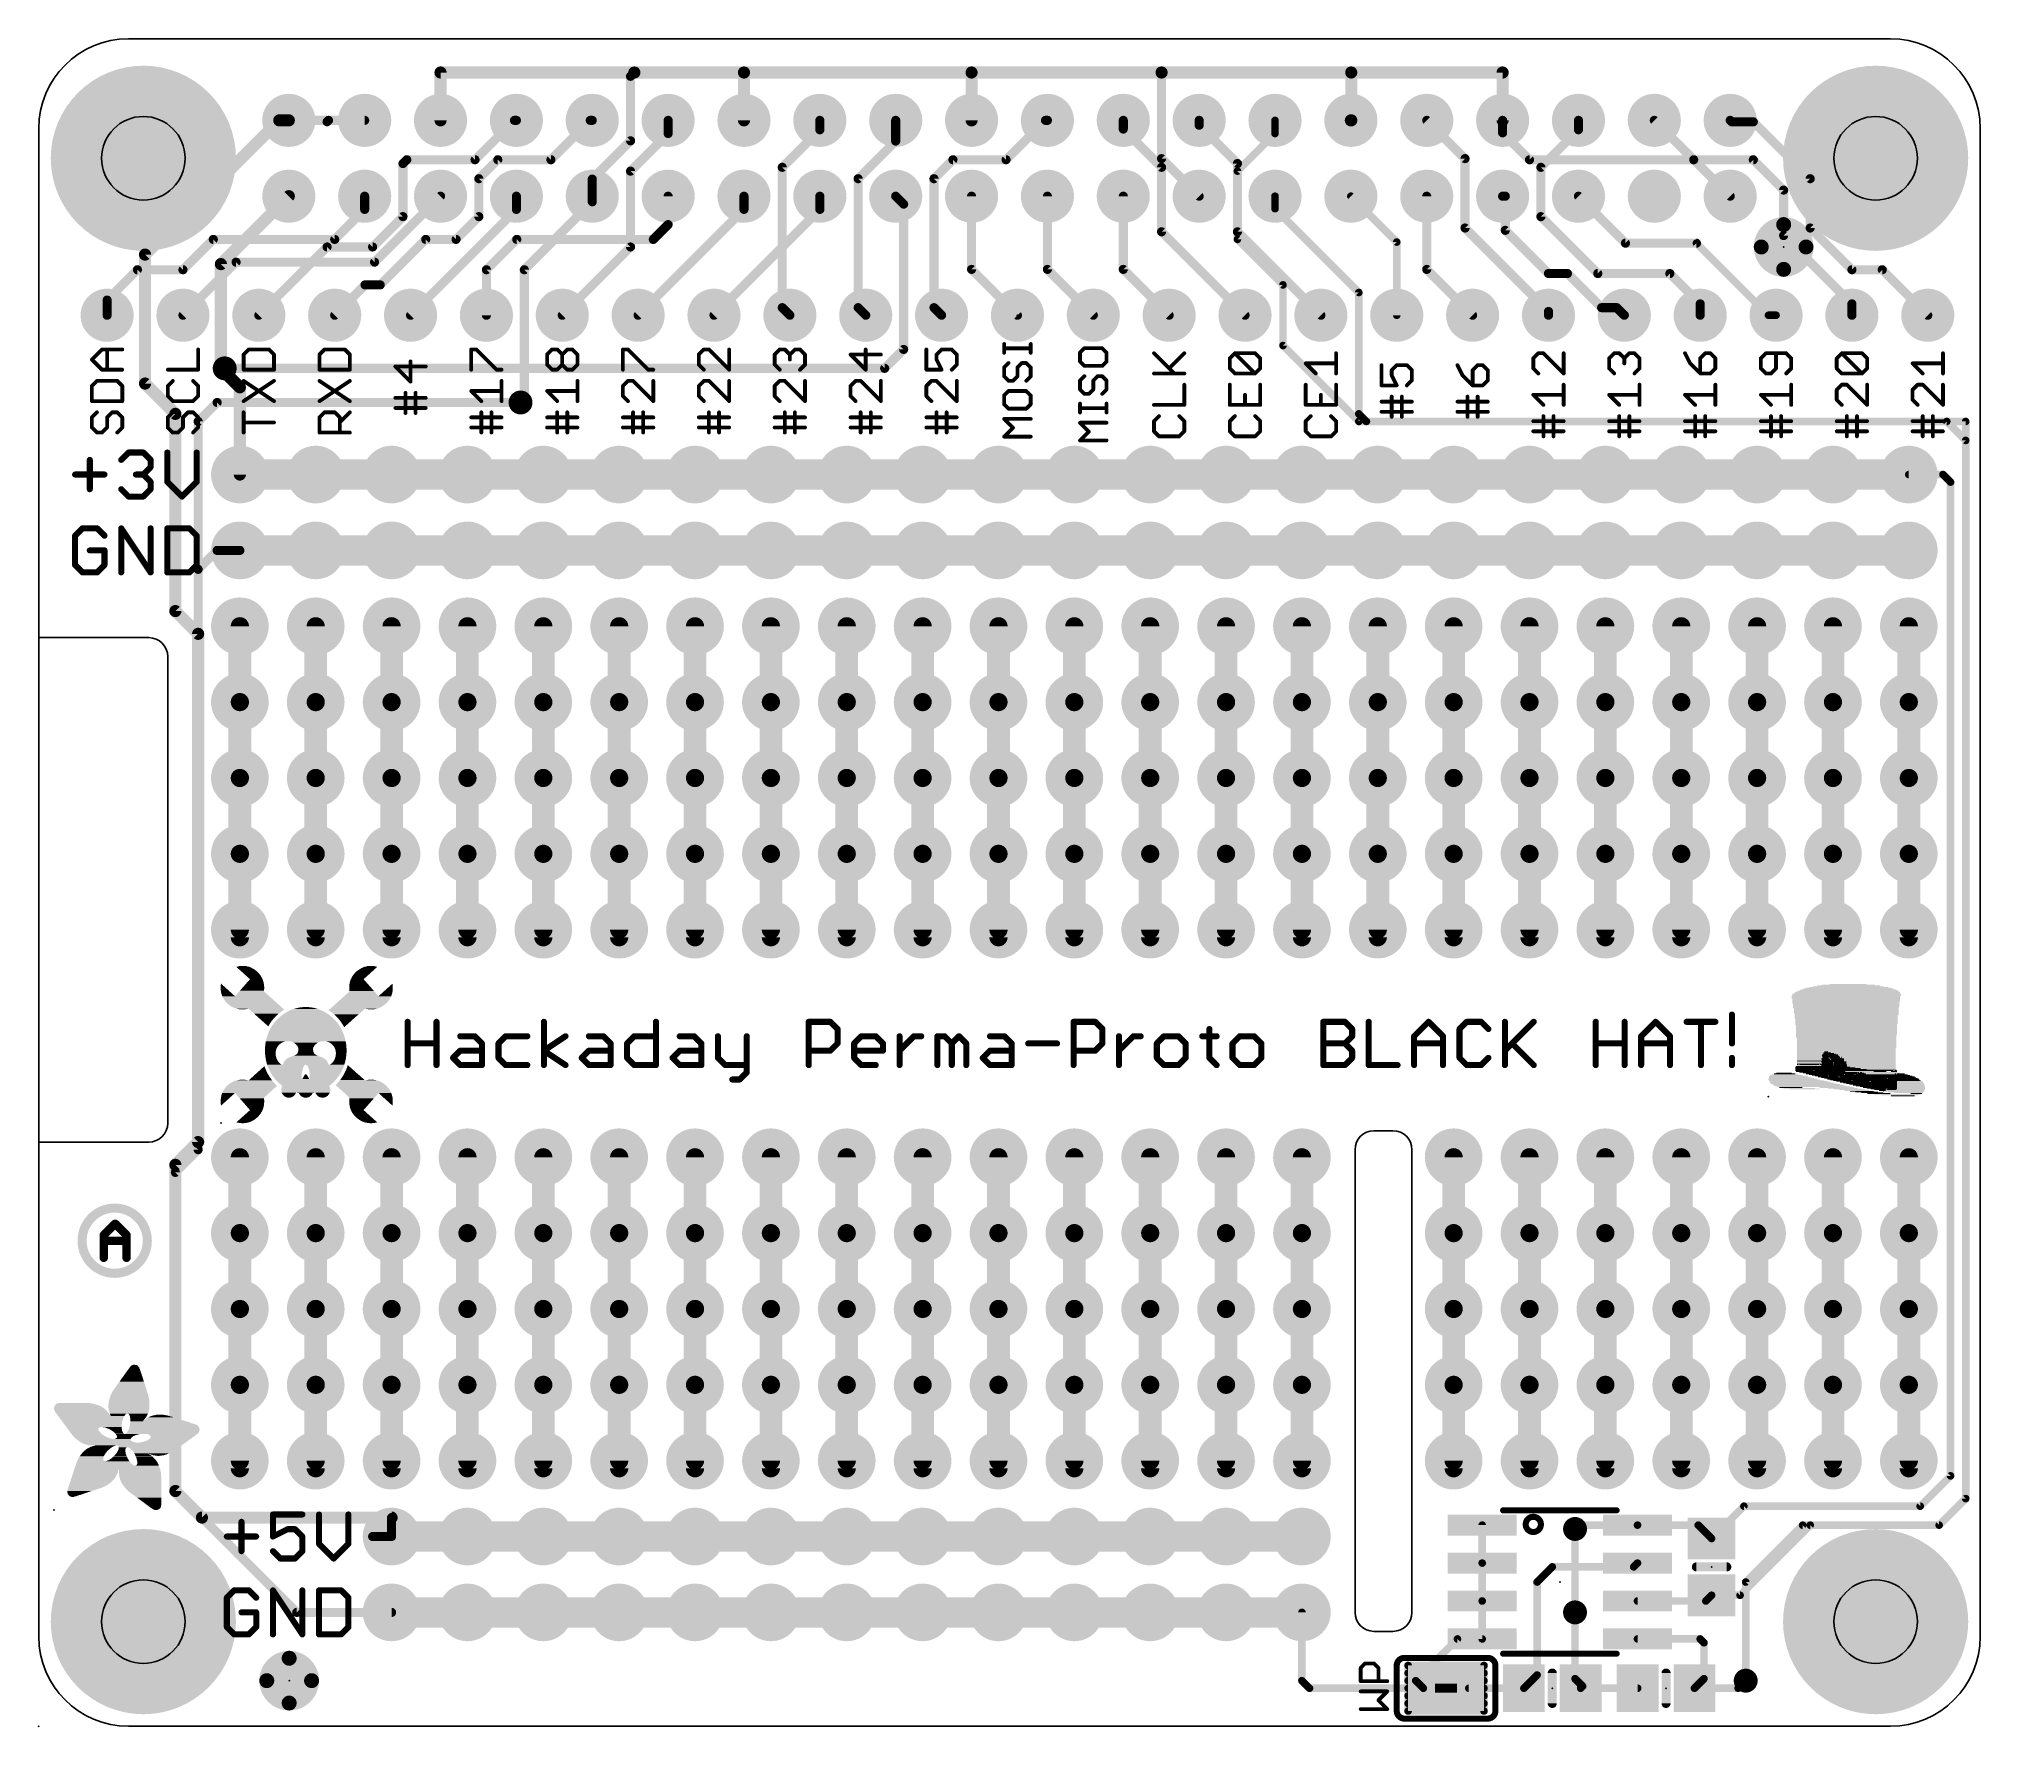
# Model space of a CAD drawing. Extents: x 0 to 65, y 0 to 56.5.
import ezdxf

# ---------------------------------------------------------------- set-up
doc = ezdxf.new("R2010")
doc.units = 0
for name, color, linetype in [('1', 12, 'CONTINUOUS'), ('16', 132, 'CONTINUOUS'), ('17', 110, 'CONTINUOUS'), ('18', 110, 'CONTINUOUS'), ('20', 40, 'CONTINUOUS'), ('21', 253, 'CONTINUOUS'), ('23', 53, 'CONTINUOUS'), ('29', 253, 'CONTINUOUS'), ('30', 253, 'CONTINUOUS'), ('39', 12, 'CONTINUOUS'), ('41', 12, 'CONTINUOUS')]:
    doc.layers.add(name, color=color, linetype=linetype)

# ---------------------------------------------------------------- blocks, each defined once
blk = doc.blocks.new('RECT')
blk.add_solid([(-0.5, -0.5), (0.5, -0.5), (-0.5, 0.5), (0.5, 0.5)])
blk = doc.blocks.new('ROUNDP')
at = {"const_width": 0.5}
blk.add_lwpolyline([(0, -0.25, 1), (0, 0.25, 1), (0, -0.25)], format="xyb", dxfattribs=at)
blk = doc.blocks.new('PIE')
at = {"const_width": 0.5}
blk.add_lwpolyline([(0, -0.25, 1), (0, 0.25, 1), (0, -0.25)], format="xyb", dxfattribs=at)
blk = doc.blocks.new('ROUNDV')
at = {"const_width": 0.5}
blk.add_lwpolyline([(0, -0.25, 1), (0, 0.25, 1), (0, -0.25)], format="xyb", dxfattribs=at)

msp = doc.modelspace()

# ---------------------------------------------------------------- linework, layer by layer
at = {"layer": '1'}
for points, const_width in [([(17.145, 52.451), (18.464, 53.77)], 0.3048), ([(18.464, 53.77), (18.53, 53.77)], 0.3048), ([(28.69, 53.074), (28.69, 53.77)], 0.3048), ([(32.385, 52.451), (33.704, 53.77)], 0.3048), ([(33.704, 53.77), (33.77, 53.77)], 0.3048), ([(36.31, 53.479), (36.31, 53.77)], 0.3048), ([(37.592, 52.197), (36.31, 53.479)], 0.3048), ([(40.132, 52.07), (41.39, 53.328)], 0.254), ([(41.39, 53.328), (41.39, 53.77)], 0.254), ([(49.01, 53.77), (49.01, 53.352)], 0.3048), ([(49.01, 53.352), (49.911, 52.451)], 0.3048), ([(27.432, 51.816), (28.69, 53.074)], 0.3048), ([(14.732, 51.816), (15.367, 52.451)], 0.3048), ([(15.367, 52.451), (17.145, 52.451)], 0.3048), ([(29.972, 51.816), (30.607, 52.451)], 0.3048), ([(30.607, 52.451), (32.385, 52.451)], 0.3048), ([(37.592, 50.038), (37.592, 52.197)], 0.3048), ([(40.132, 49.784), (40.132, 52.07)], 0.254), ([(49.911, 52.451), (55.409, 52.451)], 0.3048), ([(55.409, 52.451), (56.63, 51.23)], 0.3048), ([(10.91, 50.788), (10.91, 51.23)], 0.3048), ([(11.242, 49.022), (13.45, 51.23)], 0.3048), ([(14.732, 50.546), (14.732, 51.816)], 0.3048), ([(15.99, 50.788), (15.99, 51.23)], 0.3048), ([(21.07, 50.28), (21.07, 51.23)], 0.3048), ([(23.61, 50.788), (23.61, 51.23)], 0.3048), ([(26.15, 50.788), (26.15, 51.23)], 0.3048), ([(27.432, 47.498), (27.432, 51.816)], 0.3048), ([(28.69, 51.23), (28.956, 50.964)], 0.3048), ([(29.972, 47.498), (29.972, 51.816)], 0.3048), ([(31.23, 48.78), (31.23, 51.23)], 0.3048), ([(33.77, 48.78), (33.77, 51.23)], 0.3048), ([(36.31, 48.78), (36.31, 51.23)], 0.3048), ([(9.906, 49.784), (10.91, 50.788)], 0.3048), ([(12.446, 47.244), (15.99, 50.788)], 0.3048), ([(20.066, 47.244), (23.61, 50.788)], 0.3048), ([(22.606, 47.244), (26.15, 50.788)], 0.3048), ([(28.956, 50.964), (28.956, 46.101)], 0.3048), ([(13.97, 49.784), (14.732, 50.546)], 0.3048), ([(20.574, 49.784), (21.07, 50.28)], 0.3048), ([(40.386, 47.244), (37.592, 50.038)], 0.3048), ([(4.826, 48.768), (5.842, 49.784)], 0.3048), ([(5.842, 49.784), (9.906, 49.784)], 0.3048), ([(11.43, 48.26), (12.954, 49.784)], 0.3048), ([(12.954, 49.784), (13.97, 49.784)], 0.3048), ([(14.986, 48.768), (16.002, 49.784)], 0.3048), ([(16.002, 49.784), (20.574, 49.784)], 0.3048), ([(41.656, 48.26), (40.132, 49.784)], 0.254), ([(2.286, 47.752), (3.302, 48.768)], 0.3048), ([(3.302, 48.768), (4.826, 48.768)], 0.3048), ([(4.826, 47.244), (6.604, 49.022)], 0.3048), ([(6.604, 49.022), (11.242, 49.022)], 0.3048), ([(14.986, 47.244), (14.986, 48.768)], 0.3048), ([(32.766, 47.244), (31.23, 48.78)], 0.3048), ([(35.306, 47.244), (33.77, 48.78)], 0.3048), ([(37.846, 47.244), (36.31, 48.78)], 0.3048), ([(9.906, 47.244), (10.922, 48.26)], 0.3048), ([(10.922, 48.26), (11.43, 48.26)], 0.3048), ([(41.656, 46.228), (41.656, 48.26)], 0.254), ([(2.286, 47.244), (2.286, 47.752)], 0.3048), ([(27.686, 47.244), (27.432, 47.498)], 0.3048), ([(30.226, 47.244), (29.972, 47.498)], 0.3048), ([(28.956, 46.101), (28.321, 45.466)], 0.3048), ([(44.196, 43.688), (41.656, 46.228)], 0.254), ([(28.321, 45.466), (6.223, 45.466)], 0.3048), ([(5.334, 43.688), (5.969, 44.323)], 0.3048), ([(5.969, 44.323), (16.129, 44.323)], 0.3048), ([(5.334, 38.735), (5.334, 43.688)], 0.3048), ([(64.516, 43.688), (44.196, 43.688)], 0.254), ([(64.516, 7.62), (64.516, 43.688)], 0.254), ([(63.754, 41.91), (62.611, 41.91)], 0.254), ([(64.008, 41.656), (63.754, 41.91)], 0.254), ([(64.008, 8.382), (64.008, 41.656)], 0.254), ([(5.334, 38.735), (5.969, 39.37)], 0.3048), ([(5.969, 39.37), (6.731, 39.37)], 0.3048), ([(5.334, 19.304), (5.334, 38.735)], 0.3048), ([(4.572, 18.542), (5.334, 19.304)], 0.3048), ([(4.572, 7.874), (4.572, 18.542)], 0.3048), ([(62.992, 7.366), (64.008, 8.382)], 0.254), ([(8.636, 3.81), (4.572, 7.874)], 0.3048), ([(56.007, 6.284), (57.089, 7.366)], 0.254), ([(57.089, 7.366), (62.992, 7.366)], 0.254), ([(63.627, 6.731), (64.516, 7.62)], 0.254), ([(48.327, 5.461), (48.327, 6.731)], 0.254), ([(51.435, 6.604), (51.562, 6.731)], 0.254), ([(51.562, 6.731), (53.527, 6.731)], 0.254), ([(55.56, 6.731), (53.527, 6.731)], 0.254), ([(56.007, 6.284), (55.56, 6.731)], 0.254), ([(56.962, 4.384), (59.309, 6.731)], 0.254), ([(59.309, 6.731), (63.627, 6.731)], 0.254), ([(48.327, 4.191), (48.327, 5.461)], 0.254), ([(50.165, 4.826), (50.673, 5.334)], 0.254), ([(50.673, 5.334), (53.4, 5.334)], 0.254), ([(53.4, 5.334), (53.527, 5.461)], 0.254), ([(50.165, 1.712), (50.165, 4.826)], 0.254), ([(11.811, 3.81), (8.636, 3.81)], 0.3048), ([(42.291, 3.81), (42.291, 1.524)], 0.254), ([(48.327, 4.191), (48.327, 2.921)], 0.254), ([(51.435, 1.59), (51.435, 3.81)], 0.254), ([(53.527, 4.191), (55.814, 4.191)], 0.254), ([(55.814, 4.191), (56.007, 4.384)], 0.254), ([(56.962, 4.384), (56.007, 4.384)], 0.254), ([(47.498, 2.921), (46.101, 1.524)], 0.254), ([(48.327, 2.921), (47.498, 2.921)], 0.254), ([(55.626, 2.921), (53.527, 2.921)], 0.254), ([(55.753, 2.794), (55.626, 2.921)], 0.254), ([(55.753, 1.59), (55.753, 2.794)], 0.254), ([(42.291, 1.524), (42.545, 1.27)], 0.254), ([(42.545, 1.27), (46.355, 1.27)], 0.254), ([(46.101, 1.524), (46.355, 1.27)], 0.254), ([(47.879, 1.27), (49.723, 1.27)], 0.254), ([(49.723, 1.27), (50.165, 1.712)], 0.254), ([(51.689, 1.336), (51.435, 1.59)], 0.254), ([(51.623, 1.27), (51.689, 1.336)], 0.254), ([(53.533, 1.27), (51.623, 1.27)], 0.254), ([(55.433, 1.27), (55.753, 1.59)], 0.254), ([(56.896, 1.27), (55.433, 1.27)], 0.254), ([(57.15, 1.524), (56.896, 1.27)], 0.254)]:
    msp.add_lwpolyline(points, dxfattribs=dict(at, const_width=const_width))
for points, const_width in [([(18.464, 53.8462, 1), (18.464, 53.6938)], 0.1524), ([(18.5179, 53.7161, 1), (18.4101, 53.8239)], 0.1524), ([(18.53, 53.6938, 1), (18.53, 53.8462)], 0.1524), ([(28.7662, 53.77, 1), (28.6138, 53.77)], 0.1524), ([(33.704, 53.8462, 1), (33.704, 53.6938)], 0.1524), ([(33.7579, 53.7161, 1), (33.6501, 53.8239)], 0.1524), ([(33.77, 53.6938, 1), (33.77, 53.8462)], 0.1524), ([(36.3862, 53.77, 1), (36.2338, 53.77)], 0.1524), ([(36.3639, 53.5329, 1), (36.2561, 53.4251)], 0.1524), ([(36.2338, 53.479, 1), (36.3862, 53.479)], 0.1524), ([(41.4535, 53.77, 1), (41.3265, 53.77)], 0.127), ([(41.3265, 53.328, 1), (41.4535, 53.328)], 0.127), ([(41.4349, 53.2831, 1), (41.3451, 53.3729)], 0.127), ([(49.0862, 53.77, 1), (48.9338, 53.77)], 0.1524), ([(49.0639, 53.4059, 1), (48.9561, 53.2981)], 0.1524), ([(48.9338, 53.352, 1), (49.0862, 53.352)], 0.1524), ([(28.6138, 53.074, 1), (28.7662, 53.074)], 0.1524), ([(28.7439, 53.0201, 1), (28.6361, 53.1279)], 0.1524), ([(15.367, 52.5272, 1), (15.367, 52.3748)], 0.1524), ([(15.4209, 52.3971, 1), (15.3131, 52.5049)], 0.1524), ([(17.0911, 52.5049, 1), (17.1989, 52.3971)], 0.1524), ([(17.145, 52.3748, 1), (17.145, 52.5272)], 0.1524), ([(30.607, 52.5272, 1), (30.607, 52.3748)], 0.1524), ([(30.6609, 52.3971, 1), (30.5531, 52.5049)], 0.1524), ([(32.3311, 52.5049, 1), (32.4389, 52.3971)], 0.1524), ([(32.385, 52.3748, 1), (32.385, 52.5272)], 0.1524), ([(37.6682, 52.197, 1), (37.5158, 52.197)], 0.1524), ([(37.5381, 52.1431, 1), (37.6459, 52.2509)], 0.1524), ([(40.1955, 52.07, 1), (40.0685, 52.07)], 0.127), ([(40.0871, 52.1149, 1), (40.1769, 52.0251)], 0.127), ([(49.911, 52.5272, 1), (49.911, 52.3748)], 0.1524), ([(49.8571, 52.3971, 1), (49.9649, 52.5049)], 0.1524), ([(55.4629, 52.5049, 1), (55.3551, 52.3971)], 0.1524), ([(55.409, 52.3748, 1), (55.409, 52.5272)], 0.1524), ([(10.9862, 51.23, 1), (10.8338, 51.23)], 0.1524), ([(13.5039, 51.1761, 1), (13.3961, 51.2839)], 0.1524), ([(14.8082, 51.816, 1), (14.6558, 51.816)], 0.1524), ([(14.6781, 51.8699, 1), (14.7859, 51.7621)], 0.1524), ([(16.0662, 51.23, 1), (15.9138, 51.23)], 0.1524), ([(21.1462, 51.23, 1), (20.9938, 51.23)], 0.1524), ([(23.6862, 51.23, 1), (23.5338, 51.23)], 0.1524), ([(26.2262, 51.23, 1), (26.0738, 51.23)], 0.1524), ([(27.5082, 51.816, 1), (27.3558, 51.816)], 0.1524), ([(27.3781, 51.8699, 1), (27.4859, 51.7621)], 0.1524), ([(28.7439, 51.2839, 1), (28.6361, 51.1761)], 0.1524), ([(30.0482, 51.816, 1), (29.8958, 51.816)], 0.1524), ([(29.9181, 51.8699, 1), (30.0259, 51.7621)], 0.1524), ([(31.3062, 51.23, 1), (31.1538, 51.23)], 0.1524), ([(33.8462, 51.23, 1), (33.6938, 51.23)], 0.1524), ([(36.3862, 51.23, 1), (36.2338, 51.23)], 0.1524), ([(56.5761, 51.1761, 1), (56.6839, 51.2839)], 0.1524), ([(10.8338, 50.788, 1), (10.9862, 50.788)], 0.1524), ([(10.9639, 50.7341, 1), (10.8561, 50.8419)], 0.1524), ([(15.9138, 50.788, 1), (16.0662, 50.788)], 0.1524), ([(16.0439, 50.7341, 1), (15.9361, 50.8419)], 0.1524), ([(23.5338, 50.788, 1), (23.6862, 50.788)], 0.1524), ([(23.6639, 50.7341, 1), (23.5561, 50.8419)], 0.1524), ([(26.0738, 50.788, 1), (26.2262, 50.788)], 0.1524), ([(26.2039, 50.7341, 1), (26.0961, 50.8419)], 0.1524), ([(29.0322, 50.964, 1), (28.8798, 50.964)], 0.1524), ([(28.9021, 50.9101, 1), (29.0099, 51.0179)], 0.1524), ([(14.6558, 50.546, 1), (14.8082, 50.546)], 0.1524), ([(14.7859, 50.4921, 1), (14.6781, 50.5999)], 0.1524), ([(20.9938, 50.28, 1), (21.1462, 50.28)], 0.1524), ([(21.1239, 50.2261, 1), (21.0161, 50.3339)], 0.1524), ([(37.6459, 50.0919, 1), (37.5381, 49.9841)], 0.1524), ([(37.5158, 50.038, 1), (37.6682, 50.038)], 0.1524), ([(5.842, 49.8602, 1), (5.842, 49.7078)], 0.1524), ([(5.8959, 49.7301, 1), (5.7881, 49.8379)], 0.1524), ([(9.8521, 49.8379, 1), (9.9599, 49.7301)], 0.1524), ([(9.906, 49.7078, 1), (9.906, 49.8602)], 0.1524), ([(12.954, 49.8602, 1), (12.954, 49.7078)], 0.1524), ([(13.0079, 49.7301, 1), (12.9001, 49.8379)], 0.1524), ([(13.9161, 49.8379, 1), (14.0239, 49.7301)], 0.1524), ([(13.97, 49.7078, 1), (13.97, 49.8602)], 0.1524), ([(16.002, 49.8602, 1), (16.002, 49.7078)], 0.1524), ([(16.0559, 49.7301, 1), (15.9481, 49.8379)], 0.1524), ([(20.5201, 49.8379, 1), (20.6279, 49.7301)], 0.1524), ([(20.574, 49.7078, 1), (20.574, 49.8602)], 0.1524), ([(40.1769, 49.8289, 1), (40.0871, 49.7391)], 0.127), ([(40.0685, 49.784, 1), (40.1955, 49.784)], 0.127), ([(3.302, 48.8442, 1), (3.302, 48.6918)], 0.1524), ([(3.3559, 48.7141, 1), (3.2481, 48.8219)], 0.1524), ([(4.7721, 48.8219, 1), (4.8799, 48.7141)], 0.1524), ([(4.826, 48.6918, 1), (4.826, 48.8442)], 0.1524), ([(6.604, 49.0982, 1), (6.604, 48.9458)], 0.1524), ([(6.6579, 48.9681, 1), (6.5501, 49.0759)], 0.1524), ([(11.1881, 49.0759, 1), (11.2959, 48.9681)], 0.1524), ([(11.242, 48.9458, 1), (11.242, 49.0982)], 0.1524), ([(15.0622, 48.768, 1), (14.9098, 48.768)], 0.1524), ([(14.9321, 48.8219, 1), (15.0399, 48.7141)], 0.1524), ([(31.2839, 48.8339, 1), (31.1761, 48.7261)], 0.1524), ([(31.1538, 48.78, 1), (31.3062, 48.78)], 0.1524), ([(33.8239, 48.8339, 1), (33.7161, 48.7261)], 0.1524), ([(33.6938, 48.78, 1), (33.8462, 48.78)], 0.1524), ([(36.3639, 48.8339, 1), (36.2561, 48.7261)], 0.1524), ([(36.2338, 48.78, 1), (36.3862, 48.78)], 0.1524), ([(10.922, 48.3362, 1), (10.922, 48.1838)], 0.1524), ([(10.9759, 48.2061, 1), (10.8681, 48.3139)], 0.1524), ([(11.3761, 48.3139, 1), (11.4839, 48.2061)], 0.1524), ([(11.43, 48.1838, 1), (11.43, 48.3362)], 0.1524), ([(41.7195, 48.26, 1), (41.5925, 48.26)], 0.127), ([(41.6111, 48.2151, 1), (41.7009, 48.3049)], 0.127), ([(2.3622, 47.752, 1), (2.2098, 47.752)], 0.1524), ([(2.2321, 47.8059, 1), (2.3399, 47.6981)], 0.1524), ([(27.4859, 47.5519, 1), (27.3781, 47.4441)], 0.1524), ([(27.3558, 47.498, 1), (27.5082, 47.498)], 0.1524), ([(30.0259, 47.5519, 1), (29.9181, 47.4441)], 0.1524), ([(29.8958, 47.498, 1), (30.0482, 47.498)], 0.1524), ([(2.2098, 47.244, 1), (2.3622, 47.244)], 0.1524), ([(4.7721, 47.2979, 1), (4.8799, 47.1901)], 0.1524), ([(9.8521, 47.2979, 1), (9.9599, 47.1901)], 0.1524), ([(12.3921, 47.2979, 1), (12.4999, 47.1901)], 0.1524), ([(14.9098, 47.244, 1), (15.0622, 47.244)], 0.1524), ([(20.0121, 47.2979, 1), (20.1199, 47.1901)], 0.1524), ([(22.5521, 47.2979, 1), (22.6599, 47.1901)], 0.1524), ([(27.6321, 47.1901, 1), (27.7399, 47.2979)], 0.1524), ([(30.1721, 47.1901, 1), (30.2799, 47.2979)], 0.1524), ([(32.7121, 47.1901, 1), (32.8199, 47.2979)], 0.1524), ([(35.2521, 47.1901, 1), (35.3599, 47.2979)], 0.1524), ([(37.7921, 47.1901, 1), (37.8999, 47.2979)], 0.1524), ([(40.3321, 47.1901, 1), (40.4399, 47.2979)], 0.1524), ([(28.8798, 46.101, 1), (29.0322, 46.101)], 0.1524), ([(29.0099, 46.0471, 1), (28.9021, 46.1549)], 0.1524), ([(41.7009, 46.2729, 1), (41.6111, 46.1831)], 0.127), ([(41.5925, 46.228, 1), (41.7195, 46.228)], 0.127), ([(6.223, 45.5422, 1), (6.223, 45.3898)], 0.1524), ([(28.2671, 45.5199, 1), (28.3749, 45.4121)], 0.1524), ([(28.321, 45.3898, 1), (28.321, 45.5422)], 0.1524), ([(5.969, 44.3992, 1), (5.969, 44.2468)], 0.1524), ([(6.0229, 44.2691, 1), (5.9151, 44.3769)], 0.1524), ([(16.129, 44.2468, 1), (16.129, 44.3992)], 0.1524), ([(5.4102, 43.688, 1), (5.2578, 43.688)], 0.1524), ([(5.2801, 43.7419, 1), (5.3879, 43.6341)], 0.1524), ([(44.196, 43.7515, 1), (44.196, 43.6245)], 0.127), ([(44.1511, 43.6431, 1), (44.2409, 43.7329)], 0.127), ([(64.5795, 43.688, 1), (64.4525, 43.688)], 0.127), ([(64.516, 43.6245, 1), (64.516, 43.7515)], 0.127), ([(62.611, 41.9735, 1), (62.611, 41.8465)], 0.127), ([(63.7989, 41.9549, 1), (63.7091, 41.8651)], 0.127), ([(63.754, 41.8465, 1), (63.754, 41.9735)], 0.127), ([(64.0715, 41.656, 1), (63.9445, 41.656)], 0.127), ([(63.9631, 41.6111, 1), (64.0529, 41.7009)], 0.127), ([(5.969, 39.4462, 1), (5.969, 39.2938)], 0.1524), ([(6.0229, 39.3161, 1), (5.9151, 39.4239)], 0.1524), ([(6.731, 39.2938, 1), (6.731, 39.4462)], 0.1524), ([(5.4102, 38.735, 1), (5.2578, 38.735)], 0.1524), ([(5.2801, 38.7889, 1), (5.3879, 38.6811)], 0.1524), ([(5.2578, 38.735, 1), (5.4102, 38.735)], 0.1524), ([(5.2578, 19.304, 1), (5.4102, 19.304)], 0.1524), ([(5.3879, 19.2501, 1), (5.2801, 19.3579)], 0.1524), ([(4.6482, 18.542, 1), (4.4958, 18.542)], 0.1524), ([(4.5181, 18.5959, 1), (4.6259, 18.4881)], 0.1524), ([(64.0529, 8.3371, 1), (63.9631, 8.4269)], 0.127), ([(4.6259, 7.9279, 1), (4.5181, 7.8201)], 0.1524), ([(4.4958, 7.874, 1), (4.6482, 7.874)], 0.1524), ([(63.9445, 8.382, 1), (64.0715, 8.382)], 0.127), ([(57.089, 7.4295, 1), (57.089, 7.3025)], 0.127), ([(57.1339, 7.3211, 1), (57.0441, 7.4109)], 0.127), ([(62.9471, 7.4109, 1), (63.0369, 7.3211)], 0.127), ([(62.992, 7.3025, 1), (62.992, 7.4295)], 0.127), ([(64.4525, 7.62, 1), (64.5795, 7.62)], 0.127), ([(64.5609, 7.5751, 1), (64.4711, 7.6649)], 0.127), ([(48.3905, 6.731, 1), (48.2635, 6.731)], 0.127), ([(51.3901, 6.6489, 1), (51.4799, 6.5591)], 0.127), ([(51.562, 6.7945, 1), (51.562, 6.6675)], 0.127), ([(51.6069, 6.6861, 1), (51.5171, 6.7759)], 0.127), ([(53.527, 6.7945, 1), (53.527, 6.6675)], 0.127), ([(53.527, 6.6675, 1), (53.527, 6.7945)], 0.127), ([(55.6049, 6.7759, 1), (55.5151, 6.6861)], 0.127), ([(55.56, 6.6675, 1), (55.56, 6.7945)], 0.127), ([(59.309, 6.7945, 1), (59.309, 6.6675)], 0.127), ([(59.3539, 6.6861, 1), (59.2641, 6.7759)], 0.127), ([(63.5821, 6.7759, 1), (63.6719, 6.6861)], 0.127), ([(63.627, 6.6675, 1), (63.627, 6.7945)], 0.127), ([(55.9621, 6.3289, 1), (56.0519, 6.2391)], 0.127), ([(55.9621, 6.2391, 1), (56.0519, 6.3289)], 0.127), ([(48.3905, 5.461, 1), (48.2635, 5.461)], 0.127), ([(48.2635, 5.461, 1), (48.3905, 5.461)], 0.127), ([(50.673, 5.3975, 1), (50.673, 5.2705)], 0.127), ([(50.7179, 5.2891, 1), (50.6281, 5.3789)], 0.127), ([(53.3551, 5.3789, 1), (53.4449, 5.2891)], 0.127), ([(53.4, 5.2705, 1), (53.4, 5.3975)], 0.127), ([(53.5719, 5.4161, 1), (53.4821, 5.5059)], 0.127), ([(50.2285, 4.826, 1), (50.1015, 4.826)], 0.127), ([(50.1201, 4.8709, 1), (50.2099, 4.7811)], 0.127), ([(8.636, 3.8862, 1), (8.636, 3.7338)], 0.1524), ([(8.5821, 3.7561, 1), (8.6899, 3.8639)], 0.1524), ([(11.811, 3.7338, 1), (11.811, 3.8862)], 0.1524), ([(42.3545, 3.81, 1), (42.2275, 3.81)], 0.127), ([(48.3905, 4.191, 1), (48.2635, 4.191)], 0.127), ([(48.2635, 4.191, 1), (48.3905, 4.191)], 0.127), ([(51.4985, 3.81, 1), (51.3715, 3.81)], 0.127), ([(53.527, 4.2545, 1), (53.527, 4.1275)], 0.127), ([(55.7691, 4.2359, 1), (55.8589, 4.1461)], 0.127), ([(55.814, 4.1275, 1), (55.814, 4.2545)], 0.127), ([(56.007, 4.4475, 1), (56.007, 4.3205)], 0.127), ([(56.0519, 4.3391, 1), (55.9621, 4.4289)], 0.127), ([(56.9171, 4.4289, 1), (57.0069, 4.3391)], 0.127), ([(56.962, 4.3205, 1), (56.962, 4.4475)], 0.127), ([(47.498, 2.9845, 1), (47.498, 2.8575)], 0.127), ([(47.5429, 2.8761, 1), (47.4531, 2.9659)], 0.127), ([(48.2635, 2.921, 1), (48.3905, 2.921)], 0.127), ([(48.327, 2.8575, 1), (48.327, 2.9845)], 0.127), ([(53.527, 2.9845, 1), (53.527, 2.8575)], 0.127), ([(55.6709, 2.9659, 1), (55.5811, 2.8761)], 0.127), ([(55.626, 2.8575, 1), (55.626, 2.9845)], 0.127), ([(55.8165, 2.794, 1), (55.6895, 2.794)], 0.127), ([(55.7081, 2.7491, 1), (55.7979, 2.8389)], 0.127), ([(42.3359, 1.5689, 1), (42.2461, 1.4791)], 0.127), ([(42.2275, 1.524, 1), (42.3545, 1.524)], 0.127), ([(42.545, 1.3335, 1), (42.545, 1.2065)], 0.127), ([(42.5001, 1.2251, 1), (42.5899, 1.3149)], 0.127), ([(46.1459, 1.5689, 1), (46.0561, 1.4791)], 0.127), ([(46.0561, 1.5689, 1), (46.1459, 1.4791)], 0.127), ([(46.3101, 1.2251, 1), (46.3999, 1.3149)], 0.127), ([(46.355, 1.2065, 1), (46.355, 1.3335)], 0.127), ([(47.879, 1.3335, 1), (47.879, 1.2065)], 0.127), ([(49.6781, 1.3149, 1), (49.7679, 1.2251)], 0.127), ([(49.723, 1.2065, 1), (49.723, 1.3335)], 0.127), ([(50.1015, 1.712, 1), (50.2285, 1.712)], 0.127), ([(50.2099, 1.6671, 1), (50.1201, 1.7569)], 0.127), ([(51.4799, 1.6349, 1), (51.3901, 1.5451)], 0.127), ([(51.3715, 1.59, 1), (51.4985, 1.59)], 0.127), ([(51.623, 1.3335, 1), (51.623, 1.2065)], 0.127), ([(51.5781, 1.3149, 1), (51.6679, 1.2251)], 0.127), ([(51.7339, 1.2911, 1), (51.6441, 1.3809)], 0.127), ([(51.6441, 1.2911, 1), (51.7339, 1.3809)], 0.127), ([(53.533, 1.2065, 1), (53.533, 1.3335)], 0.127), ([(55.433, 1.3335, 1), (55.433, 1.2065)], 0.127), ([(55.3881, 1.3149, 1), (55.4779, 1.2251)], 0.127), ([(55.6895, 1.59, 1), (55.8165, 1.59)], 0.127), ([(55.7979, 1.5451, 1), (55.7081, 1.6349)], 0.127), ([(56.8511, 1.3149, 1), (56.9409, 1.2251)], 0.127), ([(56.896, 1.2065, 1), (56.896, 1.3335)], 0.127), ([(57.1949, 1.4791, 1), (57.1051, 1.5689)], 0.127)]:
    msp.add_lwpolyline(points, format="xyb", dxfattribs=dict(at, const_width=const_width))
at = {"layer": '16'}
for points, const_width in [([(13.45, 53.77), (13.45, 55.372)], 0.4064), ([(13.45, 55.372), (19.939, 55.372)], 0.4064), ([(19.812, 55.245), (19.939, 55.372)], 0.3048), ([(19.812, 53.086), (19.812, 55.245)], 0.3048), ([(19.939, 55.372), (23.61, 55.372)], 0.4064), ([(23.61, 53.77), (23.61, 55.372)], 0.4064), ([(23.61, 55.372), (31.23, 55.372)], 0.4064), ([(31.23, 53.77), (31.23, 55.372)], 0.4064), ([(31.23, 55.372), (37.592, 55.372)], 0.4064), ([(37.592, 55.372), (43.942, 55.372)], 0.4064), ([(37.592, 52.488), (37.592, 55.372)], 0.3048), ([(49.01, 55.372), (43.942, 55.372)], 0.4064), ([(43.942, 55.372), (43.942, 53.77)], 0.4064), ([(49.01, 53.77), (49.01, 55.372)], 0.4064), ([(3.556, 49.276), (8.05, 53.77)], 0.4064), ([(8.05, 53.77), (8.37, 53.77)], 0.4064), ([(43.942, 53.77), (43.93, 53.77)], 0.4064), ([(9.6993, 53.77), (8.37, 53.77)], 0.3048), ([(9.6993, 53.77), (9.652, 53.7227)], 0.3048), ([(10.91, 53.77), (9.6993, 53.77)], 0.3048), ([(14.605, 52.451), (15.924, 53.77)], 0.3048), ([(15.924, 53.77), (15.99, 53.77)], 0.3048), ([(19.812, 52.07), (21.07, 53.328)], 0.3048), ([(21.07, 53.328), (21.07, 53.77)], 0.3048), ([(24.892, 52.197), (26.15, 53.455)], 0.3048), ([(26.15, 53.455), (26.15, 53.77)], 0.3048), ([(38.85, 53.77), (38.85, 53.606)], 0.3048), ([(38.85, 53.606), (40.132, 52.324)], 0.3048), ([(46.47, 53.77), (47.752, 52.488)], 0.3048), ([(51.55, 53.455), (50.292, 52.197)], 0.3048), ([(51.55, 53.77), (51.55, 53.455)], 0.3048), ([(54.09, 53.77), (55.409, 52.451)], 0.3048), ([(56.679, 53.721), (56.63, 53.77)], 0.3048), ([(57.404, 53.721), (56.679, 53.721)], 0.3048), ([(59.309, 51.816), (57.404, 53.721)], 0.3048), ([(18.53, 51.804), (19.812, 53.086)], 0.3048), ([(12.192, 52.324), (12.319, 52.451)], 0.3048), ([(12.192, 50.546), (12.192, 52.324)], 0.3048), ([(12.319, 52.451), (14.605, 52.451)], 0.3048), ([(19.812, 49.53), (19.812, 52.07)], 0.3048), ([(24.892, 47.498), (24.892, 52.197)], 0.3048), ([(38.85, 51.23), (37.592, 52.488)], 0.3048), ([(40.132, 52.324), (40.132, 50.038)], 0.3048), ([(47.752, 52.488), (47.752, 50.165)], 0.3048), ([(50.292, 52.197), (50.292, 50.546)], 0.3048), ([(55.409, 52.451), (57.404, 52.451)], 0.3048), ([(57.404, 52.451), (58.42, 51.435)], 0.3048), ([(8.37, 51.23), (6.096, 48.956)], 0.4064), ([(18.53, 51.23), (18.53, 51.804)], 0.3048), ([(18.53, 51.042), (18.53, 51.23)], 0.3048), ([(41.39, 51.23), (41.39, 50.812)], 0.254), ([(43.93, 51.23), (45.466, 49.694)], 0.254), ([(46.47, 51.23), (46.47, 48.78)], 0.3048), ([(49.01, 51.23), (49.1, 51.23)], 0.3048), ([(49.1, 51.23), (49.1, 50.087)], 0.3048), ([(51.55, 51.23), (53.123, 49.657)], 0.3048), ([(58.42, 51.435), (58.42, 49.911)], 0.3048), ([(59.309, 50.165), (59.309, 51.816)], 0.3048), ([(16.256, 48.768), (18.53, 51.042)], 0.3048), ([(41.39, 50.812), (44.196, 48.006)], 0.254), ([(11.176, 49.53), (12.192, 50.546)], 0.3048), ([(40.132, 50.038), (42.926, 47.244)], 0.3048), ([(47.752, 50.165), (50.546, 47.371)], 0.3048), ([(49.1, 50.087), (50.546, 48.641)], 0.3048), ([(50.292, 50.546), (52.197, 48.641)], 0.3048), ([(58.42, 49.911), (60.706, 47.625)], 0.3048), ([(60.706, 48.768), (59.309, 50.165)], 0.3048), ([(3.556, 49.276), (3.556, 44.958)], 0.4064), ([(7.366, 47.244), (9.652, 49.53)], 0.3048), ([(9.652, 49.53), (11.176, 49.53)], 0.3048), ([(17.526, 47.244), (19.812, 49.53)], 0.3048), ([(45.466, 49.694), (45.466, 47.244)], 0.254), ([(53.123, 49.657), (55.499, 49.657)], 0.3048), ([(55.499, 49.657), (57.912, 47.244)], 0.254), ([(6.096, 48.956), (6.096, 45.466)], 0.4064), ([(16.256, 44.45), (16.256, 48.768)], 0.3048), ([(46.47, 48.78), (48.006, 47.244)], 0.3048), ([(50.546, 48.641), (51.181, 48.641)], 0.3048), ([(51.181, 48.641), (52.324, 47.498)], 0.3048), ([(52.197, 48.641), (54.61, 48.641)], 0.3048), ([(54.61, 48.641), (55.626, 47.625)], 0.3048), ([(61.722, 48.768), (60.706, 48.768)], 0.3048), ([(61.722, 48.768), (63.246, 47.244)], 0.3048), ([(44.196, 48.006), (44.196, 43.942)], 0.254), ([(25.146, 47.244), (24.892, 47.498)], 0.3048), ([(50.546, 47.371), (50.546, 47.244)], 0.3048), ([(52.324, 47.498), (52.832, 47.498)], 0.3048), ([(52.832, 47.498), (53.086, 47.244)], 0.3048), ([(55.626, 47.625), (55.626, 47.244)], 0.3048), ([(60.706, 47.625), (60.706, 47.244)], 0.3048), ([(57.912, 47.244), (58.166, 47.244)], 0.254), ([(6.096, 45.466), (6.223, 45.339)], 0.4064), ([(6.223, 45.466), (6.223, 45.339)], 0.4064), ([(6.223, 45.339), (6.731, 44.831)], 0.4064), ([(3.556, 44.958), (4.572, 43.942)], 0.4064), ([(6.731, 44.831), (6.731, 41.91)], 0.4064), ([(16.129, 44.323), (16.256, 44.45)], 0.3048), ([(4.572, 43.942), (4.572, 37.338)], 0.4064), ([(44.196, 43.942), (44.45, 43.688)], 0.254), ([(44.45, 43.688), (63.881, 43.688)], 0.254), ([(63.881, 43.688), (64.516, 43.053)], 0.254), ([(64.516, 43.053), (64.516, 7.62)], 0.254), ([(6.731, 41.91), (9.271, 41.91)], 0.8128), ([(9.271, 41.91), (11.811, 41.91)], 0.8128), ([(11.811, 41.91), (14.351, 41.91)], 0.8128), ([(14.351, 41.91), (16.891, 41.91)], 0.8128), ([(16.891, 41.91), (19.431, 41.91)], 0.8128), ([(19.431, 41.91), (21.971, 41.91)], 0.8128), ([(21.971, 41.91), (24.511, 41.91)], 0.8128), ([(24.511, 41.91), (27.051, 41.91)], 0.8128), ([(27.051, 41.91), (29.591, 41.91)], 0.8128), ([(29.591, 41.91), (32.131, 41.91)], 0.8128), ([(32.131, 41.91), (34.671, 41.91)], 0.8128), ([(34.671, 41.91), (37.211, 41.91)], 0.8128), ([(37.211, 41.91), (39.751, 41.91)], 0.8128), ([(39.751, 41.91), (42.291, 41.91)], 0.8128), ([(42.291, 41.91), (44.831, 41.91)], 0.8128), ([(47.371, 41.91), (44.831, 41.91)], 0.8128), ([(47.371, 41.91), (49.911, 41.91)], 0.8128), ([(49.911, 41.91), (52.451, 41.91)], 0.8128), ([(52.451, 41.91), (54.991, 41.91)], 0.8128), ([(54.991, 41.91), (57.531, 41.91)], 0.8128), ([(57.531, 41.91), (60.071, 41.91)], 0.8128), ([(60.071, 41.91), (62.611, 41.91)], 0.8128), ([(9.271, 39.37), (6.731, 39.37)], 0.8128), ([(11.811, 39.37), (9.271, 39.37)], 0.8128), ([(14.351, 39.37), (11.811, 39.37)], 0.8128), ([(16.891, 39.37), (14.351, 39.37)], 0.8128), ([(19.431, 39.37), (16.891, 39.37)], 0.8128), ([(21.971, 39.37), (19.431, 39.37)], 0.8128), ([(24.511, 39.37), (21.971, 39.37)], 0.8128), ([(27.051, 39.37), (24.511, 39.37)], 0.8128), ([(29.591, 39.37), (27.051, 39.37)], 0.8128), ([(32.131, 39.37), (29.591, 39.37)], 0.8128), ([(32.131, 39.37), (34.671, 39.37)], 0.8128), ([(37.211, 39.37), (34.671, 39.37)], 0.8128), ([(39.751, 39.37), (37.211, 39.37)], 0.8128), ([(42.291, 39.37), (39.751, 39.37)], 0.8128), ([(44.831, 39.37), (42.291, 39.37)], 0.8128), ([(47.371, 39.37), (44.831, 39.37)], 0.8128), ([(49.911, 39.37), (47.371, 39.37)], 0.8128), ([(52.451, 39.37), (49.911, 39.37)], 0.8128), ([(54.991, 39.37), (52.451, 39.37)], 0.8128), ([(57.531, 39.37), (54.991, 39.37)], 0.8128), ([(60.071, 39.37), (57.531, 39.37)], 0.8128), ([(62.611, 39.37), (60.071, 39.37)], 0.8128), ([(4.572, 37.338), (5.334, 36.576)], 0.4064), ([(6.731, 36.83), (6.731, 34.29)], 0.6096), ([(9.271, 36.83), (9.271, 34.29)], 0.6096), ([(11.811, 36.83), (11.811, 34.29)], 0.6096), ([(14.351, 36.83), (14.351, 34.29)], 0.6096), ([(16.891, 36.83), (16.891, 34.29)], 0.6096), ([(19.431, 36.83), (19.431, 34.29)], 0.6096), ([(21.971, 36.83), (21.971, 34.29)], 0.6096), ([(24.511, 36.83), (24.511, 34.29)], 0.6096), ([(27.051, 36.83), (27.051, 34.29)], 0.6096), ([(29.591, 36.83), (29.591, 34.29)], 0.6096), ([(32.131, 36.83), (32.131, 34.29)], 0.6096), ([(34.671, 36.83), (34.671, 34.29)], 0.6096), ([(37.211, 36.83), (37.211, 34.29)], 0.6096), ([(39.751, 36.83), (39.751, 34.29)], 0.6096), ([(42.291, 36.83), (42.291, 34.29)], 0.6096), ([(44.831, 36.83), (44.831, 34.29)], 0.6096), ([(47.371, 36.83), (47.371, 34.29)], 0.6096), ([(49.911, 36.83), (49.911, 34.29)], 0.6096), ([(52.451, 36.83), (52.451, 34.29)], 0.6096), ([(54.991, 36.83), (54.991, 34.29)], 0.6096), ([(57.531, 36.83), (57.531, 34.29)], 0.6096), ([(60.071, 36.83), (60.071, 34.29)], 0.6096), ([(62.611, 36.83), (62.611, 34.29)], 0.6096), ([(5.334, 19.558), (5.334, 36.576)], 0.4064), ([(6.731, 34.29), (6.731, 31.75)], 0.6096), ([(9.271, 34.29), (9.271, 31.75)], 0.6096), ([(11.811, 34.29), (11.811, 31.75)], 0.6096), ([(14.351, 34.29), (14.351, 31.75)], 0.6096), ([(16.891, 34.29), (16.891, 31.75)], 0.6096), ([(19.431, 34.29), (19.431, 31.75)], 0.6096), ([(21.971, 34.29), (21.971, 31.75)], 0.6096), ([(24.511, 34.29), (24.511, 31.75)], 0.6096), ([(27.051, 34.29), (27.051, 31.75)], 0.6096), ([(29.591, 34.29), (29.591, 31.75)], 0.6096), ([(32.131, 34.29), (32.131, 31.75)], 0.6096), ([(34.671, 34.29), (34.671, 31.75)], 0.6096), ([(37.211, 34.29), (37.211, 31.75)], 0.6096), ([(39.751, 34.29), (39.751, 31.75)], 0.6096), ([(42.291, 34.29), (42.291, 31.75)], 0.6096), ([(44.831, 34.29), (44.831, 31.75)], 0.6096), ([(47.371, 34.29), (47.371, 31.75)], 0.6096), ([(49.911, 34.29), (49.911, 31.75)], 0.6096), ([(52.451, 34.29), (52.451, 31.75)], 0.6096), ([(54.991, 34.29), (54.991, 31.75)], 0.6096), ([(57.531, 34.29), (57.531, 31.75)], 0.6096), ([(60.071, 34.29), (60.071, 31.75)], 0.6096), ([(62.611, 34.29), (62.611, 31.75)], 0.6096), ([(6.731, 31.75), (6.731, 29.21)], 0.6096), ([(9.271, 31.75), (9.271, 29.21)], 0.6096), ([(11.811, 31.75), (11.811, 29.21)], 0.6096), ([(14.351, 31.75), (14.351, 29.21)], 0.6096), ([(16.891, 31.75), (16.891, 29.21)], 0.6096), ([(19.431, 31.75), (19.431, 29.21)], 0.6096), ([(21.971, 31.75), (21.971, 29.21)], 0.6096), ([(24.511, 31.75), (24.511, 29.21)], 0.6096), ([(27.051, 31.75), (27.051, 29.21)], 0.6096), ([(29.591, 31.75), (29.591, 29.21)], 0.6096), ([(32.131, 31.75), (32.131, 29.21)], 0.6096), ([(34.671, 31.75), (34.671, 29.21)], 0.6096), ([(37.211, 31.75), (37.211, 29.21)], 0.6096), ([(39.751, 31.75), (39.751, 29.21)], 0.6096), ([(42.291, 31.75), (42.291, 29.21)], 0.6096), ([(44.831, 31.75), (44.831, 29.21)], 0.6096), ([(47.371, 31.75), (47.371, 29.21)], 0.6096), ([(49.911, 31.75), (49.911, 29.21)], 0.6096), ([(52.451, 31.75), (52.451, 29.21)], 0.6096), ([(54.991, 31.75), (54.991, 29.21)], 0.6096), ([(57.531, 31.75), (57.531, 29.21)], 0.6096), ([(60.071, 31.75), (60.071, 29.21)], 0.6096), ([(62.611, 31.75), (62.611, 29.21)], 0.6096), ([(6.731, 29.21), (6.731, 26.67)], 0.6096), ([(9.271, 29.21), (9.271, 26.67)], 0.6096), ([(11.811, 29.21), (11.811, 26.67)], 0.6096), ([(14.351, 29.21), (14.351, 26.67)], 0.6096), ([(16.891, 29.21), (16.891, 26.67)], 0.6096), ([(19.431, 29.21), (19.431, 26.67)], 0.6096), ([(21.971, 29.21), (21.971, 26.67)], 0.6096), ([(24.511, 29.21), (24.511, 26.67)], 0.6096), ([(27.051, 29.21), (27.051, 26.67)], 0.6096), ([(29.591, 29.21), (29.591, 26.67)], 0.6096), ([(32.131, 29.21), (32.131, 26.67)], 0.6096), ([(34.671, 29.21), (34.671, 26.67)], 0.6096), ([(37.211, 29.21), (37.211, 26.67)], 0.6096), ([(39.751, 29.21), (39.751, 26.67)], 0.6096), ([(42.291, 29.21), (42.291, 26.67)], 0.6096), ([(44.831, 29.21), (44.831, 26.67)], 0.6096), ([(47.371, 29.21), (47.371, 26.67)], 0.6096), ([(49.911, 29.21), (49.911, 26.67)], 0.6096), ([(52.451, 29.21), (52.451, 26.67)], 0.6096), ([(54.991, 29.21), (54.991, 26.67)], 0.6096), ([(57.531, 29.21), (57.531, 26.67)], 0.6096), ([(60.071, 29.21), (60.071, 26.67)], 0.6096), ([(62.611, 29.21), (62.611, 26.67)], 0.6096), ([(4.572, 18.796), (5.334, 19.558)], 0.4064), ([(4.572, 7.874), (4.572, 18.796)], 0.4064), ([(6.731, 16.51), (6.731, 19.05)], 0.6096), ([(9.271, 16.51), (9.271, 19.05)], 0.6096), ([(11.811, 16.51), (11.811, 19.05)], 0.6096), ([(14.351, 16.51), (14.351, 19.05)], 0.6096), ([(16.891, 16.51), (16.891, 19.05)], 0.6096), ([(19.431, 16.51), (19.431, 19.05)], 0.6096), ([(21.971, 16.51), (21.971, 19.05)], 0.6096), ([(24.511, 16.51), (24.511, 19.05)], 0.6096), ([(27.051, 16.51), (27.051, 19.05)], 0.6096), ([(29.591, 16.51), (29.591, 19.05)], 0.6096), ([(32.131, 16.51), (32.131, 19.05)], 0.6096), ([(34.671, 16.51), (34.671, 19.05)], 0.6096), ([(37.211, 16.51), (37.211, 19.05)], 0.6096), ([(39.751, 16.51), (39.751, 19.05)], 0.6096), ([(42.291, 16.51), (42.291, 19.05)], 0.6096), ([(47.371, 16.51), (47.371, 19.05)], 0.6096), ([(49.911, 16.51), (49.911, 19.05)], 0.6096), ([(52.451, 16.51), (52.451, 19.05)], 0.6096), ([(54.991, 16.51), (54.991, 19.05)], 0.6096), ([(57.531, 16.51), (57.531, 19.05)], 0.6096), ([(60.071, 16.51), (60.071, 19.05)], 0.6096), ([(62.611, 16.51), (62.611, 19.05)], 0.6096), ([(6.731, 13.97), (6.731, 16.51)], 0.6096), ([(9.271, 13.97), (9.271, 16.51)], 0.6096), ([(11.811, 13.97), (11.811, 16.51)], 0.6096), ([(14.351, 13.97), (14.351, 16.51)], 0.6096), ([(16.891, 13.97), (16.891, 16.51)], 0.6096), ([(19.431, 13.97), (19.431, 16.51)], 0.6096), ([(21.971, 13.97), (21.971, 16.51)], 0.6096), ([(24.511, 13.97), (24.511, 16.51)], 0.6096), ([(27.051, 13.97), (27.051, 16.51)], 0.6096), ([(29.591, 13.97), (29.591, 16.51)], 0.6096), ([(32.131, 13.97), (32.131, 16.51)], 0.6096), ([(34.671, 13.97), (34.671, 16.51)], 0.6096), ([(37.211, 13.97), (37.211, 16.51)], 0.6096), ([(39.751, 13.97), (39.751, 16.51)], 0.6096), ([(42.291, 13.97), (42.291, 16.51)], 0.6096), ([(47.371, 13.97), (47.371, 16.51)], 0.6096), ([(49.911, 13.97), (49.911, 16.51)], 0.6096), ([(52.451, 13.97), (52.451, 16.51)], 0.6096), ([(54.991, 13.97), (54.991, 16.51)], 0.6096), ([(57.531, 13.97), (57.531, 16.51)], 0.6096), ([(60.071, 13.97), (60.071, 16.51)], 0.6096), ([(62.611, 13.97), (62.611, 16.51)], 0.6096), ([(6.731, 11.43), (6.731, 13.97)], 0.6096), ([(9.271, 11.43), (9.271, 13.97)], 0.6096), ([(11.811, 11.43), (11.811, 13.97)], 0.6096), ([(14.351, 11.43), (14.351, 13.97)], 0.6096), ([(16.891, 11.43), (16.891, 13.97)], 0.6096), ([(19.431, 11.43), (19.431, 13.97)], 0.6096), ([(21.971, 11.43), (21.971, 13.97)], 0.6096), ([(24.511, 11.43), (24.511, 13.97)], 0.6096), ([(27.051, 11.43), (27.051, 13.97)], 0.6096), ([(29.591, 11.43), (29.591, 13.97)], 0.6096), ([(32.131, 11.43), (32.131, 13.97)], 0.6096), ([(34.671, 11.43), (34.671, 13.97)], 0.6096), ([(37.211, 11.43), (37.211, 13.97)], 0.6096), ([(39.751, 11.43), (39.751, 13.97)], 0.6096), ([(42.291, 11.43), (42.291, 13.97)], 0.6096), ([(47.371, 11.43), (47.371, 13.97)], 0.6096), ([(49.911, 11.43), (49.911, 13.97)], 0.6096), ([(52.451, 11.43), (52.451, 13.97)], 0.6096), ([(54.991, 11.43), (54.991, 13.97)], 0.6096), ([(57.531, 11.43), (57.531, 13.97)], 0.6096), ([(60.071, 11.43), (60.071, 13.97)], 0.6096), ([(62.611, 11.43), (62.611, 13.97)], 0.6096), ([(6.731, 8.89), (6.731, 11.43)], 0.6096), ([(9.271, 8.89), (9.271, 11.43)], 0.6096), ([(11.811, 8.89), (11.811, 11.43)], 0.6096), ([(14.351, 8.89), (14.351, 11.43)], 0.6096), ([(16.891, 8.89), (16.891, 11.43)], 0.6096), ([(19.431, 8.89), (19.431, 11.43)], 0.6096), ([(21.971, 8.89), (21.971, 11.43)], 0.6096), ([(24.511, 8.89), (24.511, 11.43)], 0.6096), ([(27.051, 8.89), (27.051, 11.43)], 0.6096), ([(29.591, 8.89), (29.591, 11.43)], 0.6096), ([(32.131, 8.89), (32.131, 11.43)], 0.6096), ([(34.671, 8.89), (34.671, 11.43)], 0.6096), ([(37.211, 8.89), (37.211, 11.43)], 0.6096), ([(39.751, 8.89), (39.751, 11.43)], 0.6096), ([(42.291, 8.89), (42.291, 11.43)], 0.6096), ([(47.371, 8.89), (47.371, 11.43)], 0.6096), ([(49.911, 8.89), (49.911, 11.43)], 0.6096), ([(52.451, 8.89), (52.451, 11.43)], 0.6096), ([(54.991, 8.89), (54.991, 11.43)], 0.6096), ([(57.531, 8.89), (57.531, 11.43)], 0.6096), ([(60.071, 8.89), (60.071, 11.43)], 0.6096), ([(62.611, 8.89), (62.611, 11.43)], 0.6096), ([(5.461, 6.985), (4.572, 7.874)], 0.4064), ([(11.811, 6.985), (5.461, 6.985)], 0.4064), ([(64.516, 7.62), (63.627, 6.731)], 0.254), ([(11.811, 6.35), (11.176, 6.35)], 0.3048), ([(14.351, 6.35), (11.811, 6.35)], 0.8128), ([(11.811, 6.985), (11.811, 6.35)], 0.3048), ([(16.891, 6.35), (14.351, 6.35)], 0.8128), ([(19.431, 6.35), (16.891, 6.35)], 0.8128), ([(21.971, 6.35), (19.431, 6.35)], 0.8128), ([(24.511, 6.35), (21.971, 6.35)], 0.8128), ([(27.051, 6.35), (24.511, 6.35)], 0.8128), ([(29.591, 6.35), (27.051, 6.35)], 0.8128), ([(32.131, 6.35), (29.591, 6.35)], 0.8128), ([(34.671, 6.35), (32.131, 6.35)], 0.8128), ([(37.211, 6.35), (34.671, 6.35)], 0.8128), ([(37.211, 6.35), (39.751, 6.35)], 0.8128), ([(42.291, 6.35), (39.751, 6.35)], 0.8128), ([(51.435, 3.81), (51.435, 6.604)], 0.254), ([(59.055, 6.731), (57.15, 4.826)], 0.254), ([(63.627, 6.731), (59.055, 6.731)], 0.254), ([(57.15, 4.826), (57.15, 1.524)], 0.254), ([(11.811, 3.81), (14.351, 3.81)], 0.8128), ([(14.351, 3.81), (16.891, 3.81)], 0.8128), ([(16.891, 3.81), (19.431, 3.81)], 0.8128), ([(19.431, 3.81), (21.971, 3.81)], 0.8128), ([(21.971, 3.81), (24.511, 3.81)], 0.8128), ([(24.511, 3.81), (27.051, 3.81)], 0.8128), ([(27.051, 3.81), (29.591, 3.81)], 0.8128), ([(29.591, 3.81), (32.131, 3.81)], 0.8128), ([(32.131, 3.81), (34.671, 3.81)], 0.8128), ([(34.671, 3.81), (37.211, 3.81)], 0.8128), ([(37.211, 3.81), (39.751, 3.81)], 0.8128), ([(39.751, 3.81), (42.291, 3.81)], 0.8128)]:
    msp.add_lwpolyline(points, dxfattribs=dict(at, const_width=const_width))
for points, const_width in [([(13.5516, 55.372, 1), (13.3484, 55.372)], 0.2032), ([(13.45, 55.4736, 1), (13.45, 55.2704)], 0.2032), ([(19.8882, 55.245, 1), (19.7358, 55.245)], 0.1524), ([(19.7581, 55.2989, 1), (19.8659, 55.1911)], 0.1524), ([(19.939, 55.4736, 1), (19.939, 55.2704)], 0.2032), ([(19.9929, 55.3181, 1), (19.8851, 55.4259)], 0.1524), ([(19.939, 55.2704, 1), (19.939, 55.4736)], 0.2032), ([(23.7116, 55.372, 1), (23.5084, 55.372)], 0.2032), ([(23.61, 55.4736, 1), (23.61, 55.2704)], 0.2032), ([(23.61, 55.2704, 1), (23.61, 55.4736)], 0.2032), ([(31.3316, 55.372, 1), (31.1284, 55.372)], 0.2032), ([(31.23, 55.4736, 1), (31.23, 55.2704)], 0.2032), ([(31.23, 55.2704, 1), (31.23, 55.4736)], 0.2032), ([(37.592, 55.4736, 1), (37.592, 55.2704)], 0.2032), ([(37.6682, 55.372, 1), (37.5158, 55.372)], 0.1524), ([(37.592, 55.2704, 1), (37.592, 55.4736)], 0.2032), ([(43.942, 55.4736, 1), (43.942, 55.2704)], 0.2032), ([(44.0436, 55.372, 1), (43.8404, 55.372)], 0.2032), ([(43.942, 55.2704, 1), (43.942, 55.4736)], 0.2032), ([(49.1116, 55.372, 1), (48.9084, 55.372)], 0.2032), ([(49.01, 55.2704, 1), (49.01, 55.4736)], 0.2032), ([(8.05, 53.8716, 1), (8.05, 53.6684)], 0.2032), ([(8.1218, 53.6982, 1), (7.9782, 53.8418)], 0.2032), ([(8.37, 53.6684, 1), (8.37, 53.8716)], 0.2032), ([(43.93, 53.8716, 1), (43.93, 53.6684)], 0.2032), ([(43.942, 53.6684, 1), (43.942, 53.8716)], 0.2032), ([(8.37, 53.8462, 1), (8.37, 53.6938)], 0.1524), ([(9.5981, 53.7766, 1), (9.7059, 53.6688)], 0.1524), ([(9.6993, 53.8462, 1), (9.6993, 53.6938)], 0.1524), ([(9.7532, 53.7161, 1), (9.6454, 53.8239)], 0.1524), ([(9.6993, 53.6938, 1), (9.6993, 53.8462)], 0.1524), ([(10.91, 53.6938, 1), (10.91, 53.8462)], 0.1524), ([(13.3484, 53.77, 1), (13.5516, 53.77)], 0.2032), ([(15.924, 53.8462, 1), (15.924, 53.6938)], 0.1524), ([(15.9779, 53.7161, 1), (15.8701, 53.8239)], 0.1524), ([(15.99, 53.6938, 1), (15.99, 53.8462)], 0.1524), ([(21.1462, 53.77, 1), (20.9938, 53.77)], 0.1524), ([(20.9938, 53.328, 1), (21.1462, 53.328)], 0.1524), ([(21.1239, 53.2741, 1), (21.0161, 53.3819)], 0.1524), ([(23.5084, 53.77, 1), (23.7116, 53.77)], 0.2032), ([(26.2262, 53.77, 1), (26.0738, 53.77)], 0.1524), ([(26.0738, 53.455, 1), (26.2262, 53.455)], 0.1524), ([(26.2039, 53.4011, 1), (26.0961, 53.5089)], 0.1524), ([(31.1284, 53.77, 1), (31.3316, 53.77)], 0.2032), ([(38.9262, 53.77, 1), (38.7738, 53.77)], 0.1524), ([(38.9039, 53.6599, 1), (38.7961, 53.5521)], 0.1524), ([(38.7738, 53.606, 1), (38.9262, 53.606)], 0.1524), ([(43.8404, 53.77, 1), (44.0436, 53.77)], 0.2032), ([(46.5239, 53.8239, 1), (46.4161, 53.7161)], 0.1524), ([(48.9084, 53.77, 1), (49.1116, 53.77)], 0.2032), ([(51.6262, 53.77, 1), (51.4738, 53.77)], 0.1524), ([(51.4738, 53.455, 1), (51.6262, 53.455)], 0.1524), ([(51.6039, 53.4011, 1), (51.4961, 53.5089)], 0.1524), ([(54.1439, 53.8239, 1), (54.0361, 53.7161)], 0.1524), ([(56.6839, 53.8239, 1), (56.5761, 53.7161)], 0.1524), ([(56.679, 53.7972, 1), (56.679, 53.6448)], 0.1524), ([(56.6251, 53.6671, 1), (56.7329, 53.7749)], 0.1524), ([(57.4579, 53.7749, 1), (57.3501, 53.6671)], 0.1524), ([(57.404, 53.6448, 1), (57.404, 53.7972)], 0.1524), ([(19.7358, 53.086, 1), (19.8882, 53.086)], 0.1524), ([(19.8659, 53.0321, 1), (19.7581, 53.1399)], 0.1524), ([(12.2682, 52.324, 1), (12.1158, 52.324)], 0.1524), ([(12.1381, 52.3779, 1), (12.2459, 52.2701)], 0.1524), ([(12.319, 52.5272, 1), (12.319, 52.3748)], 0.1524), ([(12.3729, 52.3971, 1), (12.2651, 52.5049)], 0.1524), ([(14.5511, 52.5049, 1), (14.6589, 52.3971)], 0.1524), ([(14.605, 52.3748, 1), (14.605, 52.5272)], 0.1524), ([(19.8882, 52.07, 1), (19.7358, 52.07)], 0.1524), ([(19.7581, 52.1239, 1), (19.8659, 52.0161)], 0.1524), ([(24.9682, 52.197, 1), (24.8158, 52.197)], 0.1524), ([(24.8381, 52.2509, 1), (24.9459, 52.1431)], 0.1524), ([(37.6459, 52.5419, 1), (37.5381, 52.4341)], 0.1524), ([(37.5158, 52.488, 1), (37.6682, 52.488)], 0.1524), ([(40.2082, 52.324, 1), (40.0558, 52.324)], 0.1524), ([(40.0781, 52.2701, 1), (40.1859, 52.3779)], 0.1524), ([(47.8282, 52.488, 1), (47.6758, 52.488)], 0.1524), ([(47.6981, 52.4341, 1), (47.8059, 52.5419)], 0.1524), ([(50.3682, 52.197, 1), (50.2158, 52.197)], 0.1524), ([(50.2381, 52.2509, 1), (50.3459, 52.1431)], 0.1524), ([(55.409, 52.5272, 1), (55.409, 52.3748)], 0.1524), ([(55.3551, 52.3971, 1), (55.4629, 52.5049)], 0.1524), ([(57.4579, 52.5049, 1), (57.3501, 52.3971)], 0.1524), ([(57.404, 52.3748, 1), (57.404, 52.5272)], 0.1524), ([(8.4418, 51.1582, 1), (8.2982, 51.3018)], 0.2032), ([(18.6062, 51.804, 1), (18.4538, 51.804)], 0.1524), ([(18.4761, 51.8579, 1), (18.5839, 51.7501)], 0.1524), ([(18.6062, 51.23, 1), (18.4538, 51.23)], 0.1524), ([(38.7961, 51.1761, 1), (38.9039, 51.2839)], 0.1524), ([(41.4535, 51.23, 1), (41.3265, 51.23)], 0.127), ([(43.9749, 51.2749, 1), (43.8851, 51.1851)], 0.127), ([(46.5462, 51.23, 1), (46.3938, 51.23)], 0.1524), ([(49.01, 51.3062, 1), (49.01, 51.1538)], 0.1524), ([(49.1762, 51.23, 1), (49.0238, 51.23)], 0.1524), ([(49.1, 51.1538, 1), (49.1, 51.3062)], 0.1524), ([(51.6039, 51.2839, 1), (51.4961, 51.1761)], 0.1524), ([(58.4962, 51.435, 1), (58.3438, 51.435)], 0.1524), ([(58.3661, 51.3811, 1), (58.4739, 51.4889)], 0.1524), ([(59.3852, 51.816, 1), (59.2328, 51.816)], 0.1524), ([(59.2551, 51.7621, 1), (59.3629, 51.8699)], 0.1524), ([(18.4538, 51.23, 1), (18.6062, 51.23)], 0.1524), ([(18.4538, 51.042, 1), (18.6062, 51.042)], 0.1524), ([(18.5839, 50.9881, 1), (18.4761, 51.0959)], 0.1524), ([(41.4349, 50.8569, 1), (41.3451, 50.7671)], 0.127), ([(41.3265, 50.812, 1), (41.4535, 50.812)], 0.127), ([(12.1158, 50.546, 1), (12.2682, 50.546)], 0.1524), ([(12.2459, 50.4921, 1), (12.1381, 50.5999)], 0.1524), ([(40.1859, 50.0919, 1), (40.0781, 49.9841)], 0.1524), ([(40.0558, 50.038, 1), (40.2082, 50.038)], 0.1524), ([(47.8059, 50.2189, 1), (47.6981, 50.1111)], 0.1524), ([(47.6758, 50.165, 1), (47.8282, 50.165)], 0.1524), ([(49.1539, 50.1409, 1), (49.0461, 50.0331)], 0.1524), ([(49.0238, 50.087, 1), (49.1762, 50.087)], 0.1524), ([(50.3459, 50.5999, 1), (50.2381, 50.4921)], 0.1524), ([(50.2158, 50.546, 1), (50.3682, 50.546)], 0.1524), ([(58.4739, 49.9649, 1), (58.3661, 49.8571)], 0.1524), ([(59.3629, 50.2189, 1), (59.2551, 50.1111)], 0.1524), ([(59.2328, 50.165, 1), (59.3852, 50.165)], 0.1524), ([(3.6576, 49.276, 1), (3.4544, 49.276)], 0.2032), ([(3.4842, 49.3478, 1), (3.6278, 49.2042)], 0.2032), ([(9.652, 49.6062, 1), (9.652, 49.4538)], 0.1524), ([(9.7059, 49.4761, 1), (9.5981, 49.5839)], 0.1524), ([(11.1221, 49.5839, 1), (11.2299, 49.4761)], 0.1524), ([(11.176, 49.4538, 1), (11.176, 49.6062)], 0.1524), ([(19.7358, 49.53, 1), (19.8882, 49.53)], 0.1524), ([(19.8659, 49.4761, 1), (19.7581, 49.5839)], 0.1524), ([(45.5295, 49.694, 1), (45.4025, 49.694)], 0.127), ([(45.4211, 49.6491, 1), (45.5109, 49.7389)], 0.127), ([(53.123, 49.7332, 1), (53.123, 49.5808)], 0.1524), ([(53.0691, 49.6031, 1), (53.1769, 49.7109)], 0.1524), ([(55.5439, 49.7019, 1), (55.4541, 49.6121)], 0.127), ([(55.499, 49.5808, 1), (55.499, 49.7332)], 0.1524), ([(58.3438, 49.911, 1), (58.4962, 49.911)], 0.1524), ([(6.1976, 48.956, 1), (5.9944, 48.956)], 0.2032), ([(6.0242, 49.0278, 1), (6.1678, 48.8842)], 0.2032), ([(16.3322, 48.768, 1), (16.1798, 48.768)], 0.1524), ([(16.2021, 48.8219, 1), (16.3099, 48.7141)], 0.1524), ([(46.5239, 48.8339, 1), (46.4161, 48.7261)], 0.1524), ([(46.3938, 48.78, 1), (46.5462, 48.78)], 0.1524), ([(50.546, 48.7172, 1), (50.546, 48.5648)], 0.1524), ([(50.4921, 48.5871, 1), (50.5999, 48.6949)], 0.1524), ([(51.2349, 48.6949, 1), (51.1271, 48.5871)], 0.1524), ([(51.181, 48.5648, 1), (51.181, 48.7172)], 0.1524), ([(52.197, 48.7172, 1), (52.197, 48.5648)], 0.1524), ([(52.1431, 48.5871, 1), (52.2509, 48.6949)], 0.1524), ([(54.6639, 48.6949, 1), (54.5561, 48.5871)], 0.1524), ([(54.61, 48.5648, 1), (54.61, 48.7172)], 0.1524), ([(60.706, 48.8442, 1), (60.706, 48.6918)], 0.1524), ([(60.6521, 48.7141, 1), (60.7599, 48.8219)], 0.1524), ([(61.7759, 48.8219, 1), (61.6681, 48.7141)], 0.1524), ([(61.722, 48.6918, 1), (61.722, 48.8442)], 0.1524), ([(44.2595, 48.006, 1), (44.1325, 48.006)], 0.127), ([(44.1511, 47.9611, 1), (44.2409, 48.0509)], 0.127), ([(24.9459, 47.5519, 1), (24.8381, 47.4441)], 0.1524), ([(24.8158, 47.498, 1), (24.9682, 47.498)], 0.1524), ([(50.6222, 47.371, 1), (50.4698, 47.371)], 0.1524), ([(50.4921, 47.3171, 1), (50.5999, 47.4249)], 0.1524), ([(52.324, 47.5742, 1), (52.324, 47.4218)], 0.1524), ([(52.2701, 47.4441, 1), (52.3779, 47.5519)], 0.1524), ([(52.8859, 47.5519, 1), (52.7781, 47.4441)], 0.1524), ([(52.832, 47.4218, 1), (52.832, 47.5742)], 0.1524), ([(55.7022, 47.625, 1), (55.5498, 47.625)], 0.1524), ([(55.5721, 47.5711, 1), (55.6799, 47.6789)], 0.1524), ([(60.7822, 47.625, 1), (60.6298, 47.625)], 0.1524), ([(60.6521, 47.5711, 1), (60.7599, 47.6789)], 0.1524), ([(7.3121, 47.2979, 1), (7.4199, 47.1901)], 0.1524), ([(17.4721, 47.2979, 1), (17.5799, 47.1901)], 0.1524), ([(25.0921, 47.1901, 1), (25.1999, 47.2979)], 0.1524), ([(42.8721, 47.1901, 1), (42.9799, 47.2979)], 0.1524), ([(45.4025, 47.244, 1), (45.5295, 47.244)], 0.127), ([(47.9521, 47.1901, 1), (48.0599, 47.2979)], 0.1524), ([(50.4698, 47.244, 1), (50.6222, 47.244)], 0.1524), ([(53.0321, 47.1901, 1), (53.1399, 47.2979)], 0.1524), ([(55.5498, 47.244, 1), (55.7022, 47.244)], 0.1524), ([(57.912, 47.3075, 1), (57.912, 47.1805)], 0.127), ([(57.8671, 47.1991, 1), (57.9569, 47.2889)], 0.127), ([(58.166, 47.1805, 1), (58.166, 47.3075)], 0.127), ([(60.6298, 47.244, 1), (60.7822, 47.244)], 0.1524), ([(63.1921, 47.1901, 1), (63.2999, 47.2979)], 0.1524), ([(5.9944, 45.466, 1), (6.1976, 45.466)], 0.2032), ([(6.1678, 45.5378, 1), (6.0242, 45.3942)], 0.2032), ([(6.3246, 45.466, 1), (6.1214, 45.466)], 0.2032), ([(6.2948, 45.4108, 1), (6.1512, 45.2672)], 0.2032), ([(6.1512, 45.2672, 1), (6.2948, 45.4108)], 0.2032), ([(3.4544, 44.958, 1), (3.6576, 44.958)], 0.2032), ([(3.6278, 45.0298, 1), (3.4842, 44.8862)], 0.2032), ([(6.1214, 45.339, 1), (6.3246, 45.339)], 0.2032), ([(6.8326, 44.831, 1), (6.6294, 44.831)], 0.2032), ([(6.6592, 44.7592, 1), (6.8028, 44.9028)], 0.2032), ([(16.0751, 44.3769, 1), (16.1829, 44.2691)], 0.1524), ([(16.1798, 44.45, 1), (16.3322, 44.45)], 0.1524), ([(16.3099, 44.3961, 1), (16.2021, 44.5039)], 0.1524), ([(4.6736, 43.942, 1), (4.4704, 43.942)], 0.2032), ([(4.5002, 43.8702, 1), (4.6438, 44.0138)], 0.2032), ([(44.2409, 43.9869, 1), (44.1511, 43.8971)], 0.127), ([(44.1325, 43.942, 1), (44.2595, 43.942)], 0.127), ([(44.45, 43.7515, 1), (44.45, 43.6245)], 0.127), ([(44.4051, 43.6431, 1), (44.4949, 43.7329)], 0.127), ([(63.9259, 43.7329, 1), (63.8361, 43.6431)], 0.127), ([(63.881, 43.6245, 1), (63.881, 43.7515)], 0.127), ([(64.5795, 43.053, 1), (64.4525, 43.053)], 0.127), ([(64.4711, 43.0081, 1), (64.5609, 43.0979)], 0.127), ([(6.731, 42.1132, 1), (6.731, 41.7068)], 0.4064), ([(9.271, 42.1132, 1), (9.271, 41.7068)], 0.4064), ([(9.271, 41.7068, 1), (9.271, 42.1132)], 0.4064), ([(11.811, 42.1132, 1), (11.811, 41.7068)], 0.4064), ([(11.811, 41.7068, 1), (11.811, 42.1132)], 0.4064), ([(14.351, 42.1132, 1), (14.351, 41.7068)], 0.4064), ([(14.351, 41.7068, 1), (14.351, 42.1132)], 0.4064), ([(16.891, 42.1132, 1), (16.891, 41.7068)], 0.4064), ([(16.891, 41.7068, 1), (16.891, 42.1132)], 0.4064), ([(19.431, 42.1132, 1), (19.431, 41.7068)], 0.4064), ([(19.431, 41.7068, 1), (19.431, 42.1132)], 0.4064), ([(21.971, 42.1132, 1), (21.971, 41.7068)], 0.4064), ([(21.971, 41.7068, 1), (21.971, 42.1132)], 0.4064), ([(24.511, 42.1132, 1), (24.511, 41.7068)], 0.4064), ([(24.511, 41.7068, 1), (24.511, 42.1132)], 0.4064), ([(27.051, 42.1132, 1), (27.051, 41.7068)], 0.4064), ([(27.051, 41.7068, 1), (27.051, 42.1132)], 0.4064), ([(29.591, 42.1132, 1), (29.591, 41.7068)], 0.4064), ([(29.591, 41.7068, 1), (29.591, 42.1132)], 0.4064), ([(32.131, 42.1132, 1), (32.131, 41.7068)], 0.4064), ([(32.131, 41.7068, 1), (32.131, 42.1132)], 0.4064), ([(34.671, 42.1132, 1), (34.671, 41.7068)], 0.4064), ([(34.671, 41.7068, 1), (34.671, 42.1132)], 0.4064), ([(37.211, 42.1132, 1), (37.211, 41.7068)], 0.4064), ([(37.211, 41.7068, 1), (37.211, 42.1132)], 0.4064), ([(39.751, 42.1132, 1), (39.751, 41.7068)], 0.4064), ([(39.751, 41.7068, 1), (39.751, 42.1132)], 0.4064), ([(42.291, 42.1132, 1), (42.291, 41.7068)], 0.4064), ([(42.291, 41.7068, 1), (42.291, 42.1132)], 0.4064), ([(44.831, 42.1132, 1), (44.831, 41.7068)], 0.4064), ([(44.831, 41.7068, 1), (44.831, 42.1132)], 0.4064), ([(47.371, 42.1132, 1), (47.371, 41.7068)], 0.4064), ([(47.371, 41.7068, 1), (47.371, 42.1132)], 0.4064), ([(49.911, 42.1132, 1), (49.911, 41.7068)], 0.4064), ([(49.911, 41.7068, 1), (49.911, 42.1132)], 0.4064), ([(52.451, 42.1132, 1), (52.451, 41.7068)], 0.4064), ([(52.451, 41.7068, 1), (52.451, 42.1132)], 0.4064), ([(54.991, 42.1132, 1), (54.991, 41.7068)], 0.4064), ([(54.991, 41.7068, 1), (54.991, 42.1132)], 0.4064), ([(57.531, 42.1132, 1), (57.531, 41.7068)], 0.4064), ([(57.531, 41.7068, 1), (57.531, 42.1132)], 0.4064), ([(60.071, 42.1132, 1), (60.071, 41.7068)], 0.4064), ([(60.071, 41.7068, 1), (60.071, 42.1132)], 0.4064), ([(62.611, 41.7068, 1), (62.611, 42.1132)], 0.4064), ([(6.6294, 41.91, 1), (6.8326, 41.91)], 0.2032), ([(6.731, 39.5732, 1), (6.731, 39.1668)], 0.4064), ([(9.271, 39.5732, 1), (9.271, 39.1668)], 0.4064), ([(9.271, 39.1668, 1), (9.271, 39.5732)], 0.4064), ([(11.811, 39.5732, 1), (11.811, 39.1668)], 0.4064), ([(11.811, 39.1668, 1), (11.811, 39.5732)], 0.4064), ([(14.351, 39.5732, 1), (14.351, 39.1668)], 0.4064), ([(14.351, 39.1668, 1), (14.351, 39.5732)], 0.4064), ([(16.891, 39.5732, 1), (16.891, 39.1668)], 0.4064), ([(16.891, 39.1668, 1), (16.891, 39.5732)], 0.4064), ([(19.431, 39.5732, 1), (19.431, 39.1668)], 0.4064), ([(19.431, 39.1668, 1), (19.431, 39.5732)], 0.4064), ([(21.971, 39.5732, 1), (21.971, 39.1668)], 0.4064), ([(21.971, 39.1668, 1), (21.971, 39.5732)], 0.4064), ([(24.511, 39.5732, 1), (24.511, 39.1668)], 0.4064), ([(24.511, 39.1668, 1), (24.511, 39.5732)], 0.4064), ([(27.051, 39.5732, 1), (27.051, 39.1668)], 0.4064), ([(27.051, 39.1668, 1), (27.051, 39.5732)], 0.4064), ([(29.591, 39.5732, 1), (29.591, 39.1668)], 0.4064), ([(29.591, 39.1668, 1), (29.591, 39.5732)], 0.4064), ([(32.131, 39.5732, 1), (32.131, 39.1668)], 0.4064), ([(32.131, 39.1668, 1), (32.131, 39.5732)], 0.4064), ([(34.671, 39.5732, 1), (34.671, 39.1668)], 0.4064), ([(34.671, 39.1668, 1), (34.671, 39.5732)], 0.4064), ([(37.211, 39.5732, 1), (37.211, 39.1668)], 0.4064), ([(37.211, 39.1668, 1), (37.211, 39.5732)], 0.4064), ([(39.751, 39.5732, 1), (39.751, 39.1668)], 0.4064), ([(39.751, 39.1668, 1), (39.751, 39.5732)], 0.4064), ([(42.291, 39.5732, 1), (42.291, 39.1668)], 0.4064), ([(42.291, 39.1668, 1), (42.291, 39.5732)], 0.4064), ([(44.831, 39.5732, 1), (44.831, 39.1668)], 0.4064), ([(44.831, 39.1668, 1), (44.831, 39.5732)], 0.4064), ([(47.371, 39.5732, 1), (47.371, 39.1668)], 0.4064), ([(47.371, 39.1668, 1), (47.371, 39.5732)], 0.4064), ([(49.911, 39.5732, 1), (49.911, 39.1668)], 0.4064), ([(49.911, 39.1668, 1), (49.911, 39.5732)], 0.4064), ([(52.451, 39.5732, 1), (52.451, 39.1668)], 0.4064), ([(52.451, 39.1668, 1), (52.451, 39.5732)], 0.4064), ([(54.991, 39.5732, 1), (54.991, 39.1668)], 0.4064), ([(54.991, 39.1668, 1), (54.991, 39.5732)], 0.4064), ([(57.531, 39.5732, 1), (57.531, 39.1668)], 0.4064), ([(57.531, 39.1668, 1), (57.531, 39.5732)], 0.4064), ([(60.071, 39.5732, 1), (60.071, 39.1668)], 0.4064), ([(60.071, 39.1668, 1), (60.071, 39.5732)], 0.4064), ([(62.611, 39.1668, 1), (62.611, 39.5732)], 0.4064), ([(4.4704, 37.338, 1), (4.6736, 37.338)], 0.2032), ([(4.6438, 37.4098, 1), (4.5002, 37.2662)], 0.2032), ([(6.8834, 36.83, 1), (6.5786, 36.83)], 0.3048), ([(9.4234, 36.83, 1), (9.1186, 36.83)], 0.3048), ([(11.9634, 36.83, 1), (11.6586, 36.83)], 0.3048), ([(14.5034, 36.83, 1), (14.1986, 36.83)], 0.3048), ([(17.0434, 36.83, 1), (16.7386, 36.83)], 0.3048), ([(19.5834, 36.83, 1), (19.2786, 36.83)], 0.3048), ([(22.1234, 36.83, 1), (21.8186, 36.83)], 0.3048), ([(24.6634, 36.83, 1), (24.3586, 36.83)], 0.3048), ([(27.2034, 36.83, 1), (26.8986, 36.83)], 0.3048), ([(29.7434, 36.83, 1), (29.4386, 36.83)], 0.3048), ([(32.2834, 36.83, 1), (31.9786, 36.83)], 0.3048), ([(34.8234, 36.83, 1), (34.5186, 36.83)], 0.3048), ([(37.3634, 36.83, 1), (37.0586, 36.83)], 0.3048), ([(39.9034, 36.83, 1), (39.5986, 36.83)], 0.3048), ([(42.4434, 36.83, 1), (42.1386, 36.83)], 0.3048), ([(44.9834, 36.83, 1), (44.6786, 36.83)], 0.3048), ([(47.5234, 36.83, 1), (47.2186, 36.83)], 0.3048), ([(50.0634, 36.83, 1), (49.7586, 36.83)], 0.3048), ([(52.6034, 36.83, 1), (52.2986, 36.83)], 0.3048), ([(55.1434, 36.83, 1), (54.8386, 36.83)], 0.3048), ([(57.6834, 36.83, 1), (57.3786, 36.83)], 0.3048), ([(60.2234, 36.83, 1), (59.9186, 36.83)], 0.3048), ([(62.7634, 36.83, 1), (62.4586, 36.83)], 0.3048), ([(5.4356, 36.576, 1), (5.2324, 36.576)], 0.2032), ([(5.2622, 36.5042, 1), (5.4058, 36.6478)], 0.2032), ([(6.8834, 34.29, 1), (6.5786, 34.29)], 0.3048), ([(9.4234, 34.29, 1), (9.1186, 34.29)], 0.3048), ([(11.9634, 34.29, 1), (11.6586, 34.29)], 0.3048), ([(14.5034, 34.29, 1), (14.1986, 34.29)], 0.3048), ([(17.0434, 34.29, 1), (16.7386, 34.29)], 0.3048), ([(19.5834, 34.29, 1), (19.2786, 34.29)], 0.3048), ([(22.1234, 34.29, 1), (21.8186, 34.29)], 0.3048), ([(24.6634, 34.29, 1), (24.3586, 34.29)], 0.3048), ([(27.2034, 34.29, 1), (26.8986, 34.29)], 0.3048), ([(29.7434, 34.29, 1), (29.4386, 34.29)], 0.3048), ([(32.2834, 34.29, 1), (31.9786, 34.29)], 0.3048), ([(34.8234, 34.29, 1), (34.5186, 34.29)], 0.3048), ([(37.3634, 34.29, 1), (37.0586, 34.29)], 0.3048), ([(39.9034, 34.29, 1), (39.5986, 34.29)], 0.3048), ([(42.4434, 34.29, 1), (42.1386, 34.29)], 0.3048), ([(44.9834, 34.29, 1), (44.6786, 34.29)], 0.3048), ([(47.5234, 34.29, 1), (47.2186, 34.29)], 0.3048), ([(50.0634, 34.29, 1), (49.7586, 34.29)], 0.3048), ([(52.6034, 34.29, 1), (52.2986, 34.29)], 0.3048), ([(55.1434, 34.29, 1), (54.8386, 34.29)], 0.3048), ([(57.6834, 34.29, 1), (57.3786, 34.29)], 0.3048), ([(60.2234, 34.29, 1), (59.9186, 34.29)], 0.3048), ([(62.7634, 34.29, 1), (62.4586, 34.29)], 0.3048), ([(6.5786, 34.29, 1), (6.8834, 34.29)], 0.3048), ([(9.1186, 34.29, 1), (9.4234, 34.29)], 0.3048), ([(11.6586, 34.29, 1), (11.9634, 34.29)], 0.3048), ([(14.1986, 34.29, 1), (14.5034, 34.29)], 0.3048), ([(16.7386, 34.29, 1), (17.0434, 34.29)], 0.3048), ([(19.2786, 34.29, 1), (19.5834, 34.29)], 0.3048), ([(21.8186, 34.29, 1), (22.1234, 34.29)], 0.3048), ([(24.3586, 34.29, 1), (24.6634, 34.29)], 0.3048), ([(26.8986, 34.29, 1), (27.2034, 34.29)], 0.3048), ([(29.4386, 34.29, 1), (29.7434, 34.29)], 0.3048), ([(31.9786, 34.29, 1), (32.2834, 34.29)], 0.3048), ([(34.5186, 34.29, 1), (34.8234, 34.29)], 0.3048), ([(37.0586, 34.29, 1), (37.3634, 34.29)], 0.3048), ([(39.5986, 34.29, 1), (39.9034, 34.29)], 0.3048), ([(42.1386, 34.29, 1), (42.4434, 34.29)], 0.3048), ([(44.6786, 34.29, 1), (44.9834, 34.29)], 0.3048), ([(47.2186, 34.29, 1), (47.5234, 34.29)], 0.3048), ([(49.7586, 34.29, 1), (50.0634, 34.29)], 0.3048), ([(52.2986, 34.29, 1), (52.6034, 34.29)], 0.3048), ([(54.8386, 34.29, 1), (55.1434, 34.29)], 0.3048), ([(57.3786, 34.29, 1), (57.6834, 34.29)], 0.3048), ([(59.9186, 34.29, 1), (60.2234, 34.29)], 0.3048), ([(62.4586, 34.29, 1), (62.7634, 34.29)], 0.3048), ([(6.8834, 31.75, 1), (6.5786, 31.75)], 0.3048), ([(6.5786, 31.75, 1), (6.8834, 31.75)], 0.3048), ([(9.4234, 31.75, 1), (9.1186, 31.75)], 0.3048), ([(9.1186, 31.75, 1), (9.4234, 31.75)], 0.3048), ([(11.9634, 31.75, 1), (11.6586, 31.75)], 0.3048), ([(11.6586, 31.75, 1), (11.9634, 31.75)], 0.3048), ([(14.5034, 31.75, 1), (14.1986, 31.75)], 0.3048), ([(14.1986, 31.75, 1), (14.5034, 31.75)], 0.3048), ([(17.0434, 31.75, 1), (16.7386, 31.75)], 0.3048), ([(16.7386, 31.75, 1), (17.0434, 31.75)], 0.3048), ([(19.5834, 31.75, 1), (19.2786, 31.75)], 0.3048), ([(19.2786, 31.75, 1), (19.5834, 31.75)], 0.3048), ([(22.1234, 31.75, 1), (21.8186, 31.75)], 0.3048), ([(21.8186, 31.75, 1), (22.1234, 31.75)], 0.3048), ([(24.6634, 31.75, 1), (24.3586, 31.75)], 0.3048), ([(24.3586, 31.75, 1), (24.6634, 31.75)], 0.3048), ([(27.2034, 31.75, 1), (26.8986, 31.75)], 0.3048), ([(26.8986, 31.75, 1), (27.2034, 31.75)], 0.3048), ([(29.7434, 31.75, 1), (29.4386, 31.75)], 0.3048), ([(29.4386, 31.75, 1), (29.7434, 31.75)], 0.3048), ([(32.2834, 31.75, 1), (31.9786, 31.75)], 0.3048), ([(31.9786, 31.75, 1), (32.2834, 31.75)], 0.3048), ([(34.8234, 31.75, 1), (34.5186, 31.75)], 0.3048), ([(34.5186, 31.75, 1), (34.8234, 31.75)], 0.3048), ([(37.3634, 31.75, 1), (37.0586, 31.75)], 0.3048), ([(37.0586, 31.75, 1), (37.3634, 31.75)], 0.3048), ([(39.9034, 31.75, 1), (39.5986, 31.75)], 0.3048), ([(39.5986, 31.75, 1), (39.9034, 31.75)], 0.3048), ([(42.4434, 31.75, 1), (42.1386, 31.75)], 0.3048), ([(42.1386, 31.75, 1), (42.4434, 31.75)], 0.3048), ([(44.9834, 31.75, 1), (44.6786, 31.75)], 0.3048), ([(44.6786, 31.75, 1), (44.9834, 31.75)], 0.3048), ([(47.5234, 31.75, 1), (47.2186, 31.75)], 0.3048), ([(47.2186, 31.75, 1), (47.5234, 31.75)], 0.3048), ([(50.0634, 31.75, 1), (49.7586, 31.75)], 0.3048), ([(49.7586, 31.75, 1), (50.0634, 31.75)], 0.3048), ([(52.6034, 31.75, 1), (52.2986, 31.75)], 0.3048), ([(52.2986, 31.75, 1), (52.6034, 31.75)], 0.3048), ([(55.1434, 31.75, 1), (54.8386, 31.75)], 0.3048), ([(54.8386, 31.75, 1), (55.1434, 31.75)], 0.3048), ([(57.6834, 31.75, 1), (57.3786, 31.75)], 0.3048), ([(57.3786, 31.75, 1), (57.6834, 31.75)], 0.3048), ([(60.2234, 31.75, 1), (59.9186, 31.75)], 0.3048), ([(59.9186, 31.75, 1), (60.2234, 31.75)], 0.3048), ([(62.7634, 31.75, 1), (62.4586, 31.75)], 0.3048), ([(62.4586, 31.75, 1), (62.7634, 31.75)], 0.3048), ([(6.8834, 29.21, 1), (6.5786, 29.21)], 0.3048), ([(6.5786, 29.21, 1), (6.8834, 29.21)], 0.3048), ([(9.4234, 29.21, 1), (9.1186, 29.21)], 0.3048), ([(9.1186, 29.21, 1), (9.4234, 29.21)], 0.3048), ([(11.9634, 29.21, 1), (11.6586, 29.21)], 0.3048), ([(11.6586, 29.21, 1), (11.9634, 29.21)], 0.3048), ([(14.5034, 29.21, 1), (14.1986, 29.21)], 0.3048), ([(14.1986, 29.21, 1), (14.5034, 29.21)], 0.3048), ([(17.0434, 29.21, 1), (16.7386, 29.21)], 0.3048), ([(16.7386, 29.21, 1), (17.0434, 29.21)], 0.3048), ([(19.5834, 29.21, 1), (19.2786, 29.21)], 0.3048), ([(19.2786, 29.21, 1), (19.5834, 29.21)], 0.3048), ([(22.1234, 29.21, 1), (21.8186, 29.21)], 0.3048), ([(21.8186, 29.21, 1), (22.1234, 29.21)], 0.3048), ([(24.6634, 29.21, 1), (24.3586, 29.21)], 0.3048), ([(24.3586, 29.21, 1), (24.6634, 29.21)], 0.3048), ([(27.2034, 29.21, 1), (26.8986, 29.21)], 0.3048), ([(26.8986, 29.21, 1), (27.2034, 29.21)], 0.3048), ([(29.7434, 29.21, 1), (29.4386, 29.21)], 0.3048), ([(29.4386, 29.21, 1), (29.7434, 29.21)], 0.3048), ([(32.2834, 29.21, 1), (31.9786, 29.21)], 0.3048), ([(31.9786, 29.21, 1), (32.2834, 29.21)], 0.3048), ([(34.8234, 29.21, 1), (34.5186, 29.21)], 0.3048), ([(34.5186, 29.21, 1), (34.8234, 29.21)], 0.3048), ([(37.3634, 29.21, 1), (37.0586, 29.21)], 0.3048), ([(37.0586, 29.21, 1), (37.3634, 29.21)], 0.3048), ([(39.9034, 29.21, 1), (39.5986, 29.21)], 0.3048), ([(39.5986, 29.21, 1), (39.9034, 29.21)], 0.3048), ([(42.4434, 29.21, 1), (42.1386, 29.21)], 0.3048), ([(42.1386, 29.21, 1), (42.4434, 29.21)], 0.3048), ([(44.9834, 29.21, 1), (44.6786, 29.21)], 0.3048), ([(44.6786, 29.21, 1), (44.9834, 29.21)], 0.3048), ([(47.5234, 29.21, 1), (47.2186, 29.21)], 0.3048), ([(47.2186, 29.21, 1), (47.5234, 29.21)], 0.3048), ([(50.0634, 29.21, 1), (49.7586, 29.21)], 0.3048), ([(49.7586, 29.21, 1), (50.0634, 29.21)], 0.3048), ([(52.6034, 29.21, 1), (52.2986, 29.21)], 0.3048), ([(52.2986, 29.21, 1), (52.6034, 29.21)], 0.3048), ([(55.1434, 29.21, 1), (54.8386, 29.21)], 0.3048), ([(54.8386, 29.21, 1), (55.1434, 29.21)], 0.3048), ([(57.6834, 29.21, 1), (57.3786, 29.21)], 0.3048), ([(57.3786, 29.21, 1), (57.6834, 29.21)], 0.3048), ([(60.2234, 29.21, 1), (59.9186, 29.21)], 0.3048), ([(59.9186, 29.21, 1), (60.2234, 29.21)], 0.3048), ([(62.7634, 29.21, 1), (62.4586, 29.21)], 0.3048), ([(62.4586, 29.21, 1), (62.7634, 29.21)], 0.3048), ([(6.5786, 26.67, 1), (6.8834, 26.67)], 0.3048), ([(9.1186, 26.67, 1), (9.4234, 26.67)], 0.3048), ([(11.6586, 26.67, 1), (11.9634, 26.67)], 0.3048), ([(14.1986, 26.67, 1), (14.5034, 26.67)], 0.3048), ([(16.7386, 26.67, 1), (17.0434, 26.67)], 0.3048), ([(19.2786, 26.67, 1), (19.5834, 26.67)], 0.3048), ([(21.8186, 26.67, 1), (22.1234, 26.67)], 0.3048), ([(24.3586, 26.67, 1), (24.6634, 26.67)], 0.3048), ([(26.8986, 26.67, 1), (27.2034, 26.67)], 0.3048), ([(29.4386, 26.67, 1), (29.7434, 26.67)], 0.3048), ([(31.9786, 26.67, 1), (32.2834, 26.67)], 0.3048), ([(34.5186, 26.67, 1), (34.8234, 26.67)], 0.3048), ([(37.0586, 26.67, 1), (37.3634, 26.67)], 0.3048), ([(39.5986, 26.67, 1), (39.9034, 26.67)], 0.3048), ([(42.1386, 26.67, 1), (42.4434, 26.67)], 0.3048), ([(44.6786, 26.67, 1), (44.9834, 26.67)], 0.3048), ([(47.2186, 26.67, 1), (47.5234, 26.67)], 0.3048), ([(49.7586, 26.67, 1), (50.0634, 26.67)], 0.3048), ([(52.2986, 26.67, 1), (52.6034, 26.67)], 0.3048), ([(54.8386, 26.67, 1), (55.1434, 26.67)], 0.3048), ([(57.3786, 26.67, 1), (57.6834, 26.67)], 0.3048), ([(59.9186, 26.67, 1), (60.2234, 26.67)], 0.3048), ([(62.4586, 26.67, 1), (62.7634, 26.67)], 0.3048), ([(5.2324, 19.558, 1), (5.4356, 19.558)], 0.2032), ([(5.4058, 19.4862, 1), (5.2622, 19.6298)], 0.2032), ([(4.6736, 18.796, 1), (4.4704, 18.796)], 0.2032), ([(4.5002, 18.8678, 1), (4.6438, 18.7242)], 0.2032), ([(6.8834, 19.05, 1), (6.5786, 19.05)], 0.3048), ([(9.4234, 19.05, 1), (9.1186, 19.05)], 0.3048), ([(11.9634, 19.05, 1), (11.6586, 19.05)], 0.3048), ([(14.5034, 19.05, 1), (14.1986, 19.05)], 0.3048), ([(17.0434, 19.05, 1), (16.7386, 19.05)], 0.3048), ([(19.5834, 19.05, 1), (19.2786, 19.05)], 0.3048), ([(22.1234, 19.05, 1), (21.8186, 19.05)], 0.3048), ([(24.6634, 19.05, 1), (24.3586, 19.05)], 0.3048), ([(27.2034, 19.05, 1), (26.8986, 19.05)], 0.3048), ([(29.7434, 19.05, 1), (29.4386, 19.05)], 0.3048), ([(32.2834, 19.05, 1), (31.9786, 19.05)], 0.3048), ([(34.8234, 19.05, 1), (34.5186, 19.05)], 0.3048), ([(37.3634, 19.05, 1), (37.0586, 19.05)], 0.3048), ([(39.9034, 19.05, 1), (39.5986, 19.05)], 0.3048), ([(42.4434, 19.05, 1), (42.1386, 19.05)], 0.3048), ([(47.5234, 19.05, 1), (47.2186, 19.05)], 0.3048), ([(50.0634, 19.05, 1), (49.7586, 19.05)], 0.3048), ([(52.6034, 19.05, 1), (52.2986, 19.05)], 0.3048), ([(55.1434, 19.05, 1), (54.8386, 19.05)], 0.3048), ([(57.6834, 19.05, 1), (57.3786, 19.05)], 0.3048), ([(60.2234, 19.05, 1), (59.9186, 19.05)], 0.3048), ([(62.7634, 19.05, 1), (62.4586, 19.05)], 0.3048), ([(6.8834, 16.51, 1), (6.5786, 16.51)], 0.3048), ([(6.5786, 16.51, 1), (6.8834, 16.51)], 0.3048), ([(9.4234, 16.51, 1), (9.1186, 16.51)], 0.3048), ([(9.1186, 16.51, 1), (9.4234, 16.51)], 0.3048), ([(11.9634, 16.51, 1), (11.6586, 16.51)], 0.3048), ([(11.6586, 16.51, 1), (11.9634, 16.51)], 0.3048), ([(14.5034, 16.51, 1), (14.1986, 16.51)], 0.3048), ([(14.1986, 16.51, 1), (14.5034, 16.51)], 0.3048), ([(17.0434, 16.51, 1), (16.7386, 16.51)], 0.3048), ([(16.7386, 16.51, 1), (17.0434, 16.51)], 0.3048), ([(19.5834, 16.51, 1), (19.2786, 16.51)], 0.3048), ([(19.2786, 16.51, 1), (19.5834, 16.51)], 0.3048), ([(22.1234, 16.51, 1), (21.8186, 16.51)], 0.3048), ([(21.8186, 16.51, 1), (22.1234, 16.51)], 0.3048), ([(24.6634, 16.51, 1), (24.3586, 16.51)], 0.3048), ([(24.3586, 16.51, 1), (24.6634, 16.51)], 0.3048), ([(27.2034, 16.51, 1), (26.8986, 16.51)], 0.3048), ([(26.8986, 16.51, 1), (27.2034, 16.51)], 0.3048), ([(29.7434, 16.51, 1), (29.4386, 16.51)], 0.3048), ([(29.4386, 16.51, 1), (29.7434, 16.51)], 0.3048), ([(32.2834, 16.51, 1), (31.9786, 16.51)], 0.3048), ([(31.9786, 16.51, 1), (32.2834, 16.51)], 0.3048), ([(34.8234, 16.51, 1), (34.5186, 16.51)], 0.3048), ([(34.5186, 16.51, 1), (34.8234, 16.51)], 0.3048), ([(37.3634, 16.51, 1), (37.0586, 16.51)], 0.3048), ([(37.0586, 16.51, 1), (37.3634, 16.51)], 0.3048), ([(39.9034, 16.51, 1), (39.5986, 16.51)], 0.3048), ([(39.5986, 16.51, 1), (39.9034, 16.51)], 0.3048), ([(42.4434, 16.51, 1), (42.1386, 16.51)], 0.3048), ([(42.1386, 16.51, 1), (42.4434, 16.51)], 0.3048), ([(47.5234, 16.51, 1), (47.2186, 16.51)], 0.3048), ([(47.2186, 16.51, 1), (47.5234, 16.51)], 0.3048), ([(50.0634, 16.51, 1), (49.7586, 16.51)], 0.3048), ([(49.7586, 16.51, 1), (50.0634, 16.51)], 0.3048), ([(52.6034, 16.51, 1), (52.2986, 16.51)], 0.3048), ([(52.2986, 16.51, 1), (52.6034, 16.51)], 0.3048), ([(55.1434, 16.51, 1), (54.8386, 16.51)], 0.3048), ([(54.8386, 16.51, 1), (55.1434, 16.51)], 0.3048), ([(57.6834, 16.51, 1), (57.3786, 16.51)], 0.3048), ([(57.3786, 16.51, 1), (57.6834, 16.51)], 0.3048), ([(60.2234, 16.51, 1), (59.9186, 16.51)], 0.3048), ([(59.9186, 16.51, 1), (60.2234, 16.51)], 0.3048), ([(62.7634, 16.51, 1), (62.4586, 16.51)], 0.3048), ([(62.4586, 16.51, 1), (62.7634, 16.51)], 0.3048), ([(6.8834, 13.97, 1), (6.5786, 13.97)], 0.3048), ([(6.5786, 13.97, 1), (6.8834, 13.97)], 0.3048), ([(9.4234, 13.97, 1), (9.1186, 13.97)], 0.3048), ([(9.1186, 13.97, 1), (9.4234, 13.97)], 0.3048), ([(11.9634, 13.97, 1), (11.6586, 13.97)], 0.3048), ([(11.6586, 13.97, 1), (11.9634, 13.97)], 0.3048), ([(14.5034, 13.97, 1), (14.1986, 13.97)], 0.3048), ([(14.1986, 13.97, 1), (14.5034, 13.97)], 0.3048), ([(17.0434, 13.97, 1), (16.7386, 13.97)], 0.3048), ([(16.7386, 13.97, 1), (17.0434, 13.97)], 0.3048), ([(19.5834, 13.97, 1), (19.2786, 13.97)], 0.3048), ([(19.2786, 13.97, 1), (19.5834, 13.97)], 0.3048), ([(22.1234, 13.97, 1), (21.8186, 13.97)], 0.3048), ([(21.8186, 13.97, 1), (22.1234, 13.97)], 0.3048), ([(24.6634, 13.97, 1), (24.3586, 13.97)], 0.3048), ([(24.3586, 13.97, 1), (24.6634, 13.97)], 0.3048), ([(27.2034, 13.97, 1), (26.8986, 13.97)], 0.3048), ([(26.8986, 13.97, 1), (27.2034, 13.97)], 0.3048), ([(29.7434, 13.97, 1), (29.4386, 13.97)], 0.3048), ([(29.4386, 13.97, 1), (29.7434, 13.97)], 0.3048), ([(32.2834, 13.97, 1), (31.9786, 13.97)], 0.3048), ([(31.9786, 13.97, 1), (32.2834, 13.97)], 0.3048), ([(34.8234, 13.97, 1), (34.5186, 13.97)], 0.3048), ([(34.5186, 13.97, 1), (34.8234, 13.97)], 0.3048), ([(37.3634, 13.97, 1), (37.0586, 13.97)], 0.3048), ([(37.0586, 13.97, 1), (37.3634, 13.97)], 0.3048), ([(39.9034, 13.97, 1), (39.5986, 13.97)], 0.3048), ([(39.5986, 13.97, 1), (39.9034, 13.97)], 0.3048), ([(42.4434, 13.97, 1), (42.1386, 13.97)], 0.3048), ([(42.1386, 13.97, 1), (42.4434, 13.97)], 0.3048), ([(47.5234, 13.97, 1), (47.2186, 13.97)], 0.3048), ([(47.2186, 13.97, 1), (47.5234, 13.97)], 0.3048), ([(50.0634, 13.97, 1), (49.7586, 13.97)], 0.3048), ([(49.7586, 13.97, 1), (50.0634, 13.97)], 0.3048), ([(52.6034, 13.97, 1), (52.2986, 13.97)], 0.3048), ([(52.2986, 13.97, 1), (52.6034, 13.97)], 0.3048), ([(55.1434, 13.97, 1), (54.8386, 13.97)], 0.3048), ([(54.8386, 13.97, 1), (55.1434, 13.97)], 0.3048), ([(57.6834, 13.97, 1), (57.3786, 13.97)], 0.3048), ([(57.3786, 13.97, 1), (57.6834, 13.97)], 0.3048), ([(60.2234, 13.97, 1), (59.9186, 13.97)], 0.3048), ([(59.9186, 13.97, 1), (60.2234, 13.97)], 0.3048), ([(62.7634, 13.97, 1), (62.4586, 13.97)], 0.3048), ([(62.4586, 13.97, 1), (62.7634, 13.97)], 0.3048), ([(6.8834, 11.43, 1), (6.5786, 11.43)], 0.3048), ([(9.4234, 11.43, 1), (9.1186, 11.43)], 0.3048), ([(11.9634, 11.43, 1), (11.6586, 11.43)], 0.3048), ([(14.5034, 11.43, 1), (14.1986, 11.43)], 0.3048), ([(17.0434, 11.43, 1), (16.7386, 11.43)], 0.3048), ([(19.5834, 11.43, 1), (19.2786, 11.43)], 0.3048), ([(22.1234, 11.43, 1), (21.8186, 11.43)], 0.3048), ([(24.6634, 11.43, 1), (24.3586, 11.43)], 0.3048), ([(27.2034, 11.43, 1), (26.8986, 11.43)], 0.3048), ([(29.7434, 11.43, 1), (29.4386, 11.43)], 0.3048), ([(32.2834, 11.43, 1), (31.9786, 11.43)], 0.3048), ([(34.8234, 11.43, 1), (34.5186, 11.43)], 0.3048), ([(37.3634, 11.43, 1), (37.0586, 11.43)], 0.3048), ([(39.9034, 11.43, 1), (39.5986, 11.43)], 0.3048), ([(42.4434, 11.43, 1), (42.1386, 11.43)], 0.3048), ([(47.5234, 11.43, 1), (47.2186, 11.43)], 0.3048), ([(50.0634, 11.43, 1), (49.7586, 11.43)], 0.3048), ([(52.6034, 11.43, 1), (52.2986, 11.43)], 0.3048), ([(55.1434, 11.43, 1), (54.8386, 11.43)], 0.3048), ([(57.6834, 11.43, 1), (57.3786, 11.43)], 0.3048), ([(60.2234, 11.43, 1), (59.9186, 11.43)], 0.3048), ([(62.7634, 11.43, 1), (62.4586, 11.43)], 0.3048), ([(6.5786, 11.43, 1), (6.8834, 11.43)], 0.3048), ([(9.1186, 11.43, 1), (9.4234, 11.43)], 0.3048), ([(11.6586, 11.43, 1), (11.9634, 11.43)], 0.3048), ([(14.1986, 11.43, 1), (14.5034, 11.43)], 0.3048), ([(16.7386, 11.43, 1), (17.0434, 11.43)], 0.3048), ([(19.2786, 11.43, 1), (19.5834, 11.43)], 0.3048), ([(21.8186, 11.43, 1), (22.1234, 11.43)], 0.3048), ([(24.3586, 11.43, 1), (24.6634, 11.43)], 0.3048), ([(26.8986, 11.43, 1), (27.2034, 11.43)], 0.3048), ([(29.4386, 11.43, 1), (29.7434, 11.43)], 0.3048), ([(31.9786, 11.43, 1), (32.2834, 11.43)], 0.3048), ([(34.5186, 11.43, 1), (34.8234, 11.43)], 0.3048), ([(37.0586, 11.43, 1), (37.3634, 11.43)], 0.3048), ([(39.5986, 11.43, 1), (39.9034, 11.43)], 0.3048), ([(42.1386, 11.43, 1), (42.4434, 11.43)], 0.3048), ([(47.2186, 11.43, 1), (47.5234, 11.43)], 0.3048), ([(49.7586, 11.43, 1), (50.0634, 11.43)], 0.3048), ([(52.2986, 11.43, 1), (52.6034, 11.43)], 0.3048), ([(54.8386, 11.43, 1), (55.1434, 11.43)], 0.3048), ([(57.3786, 11.43, 1), (57.6834, 11.43)], 0.3048), ([(59.9186, 11.43, 1), (60.2234, 11.43)], 0.3048), ([(62.4586, 11.43, 1), (62.7634, 11.43)], 0.3048), ([(6.5786, 8.89, 1), (6.8834, 8.89)], 0.3048), ([(9.1186, 8.89, 1), (9.4234, 8.89)], 0.3048), ([(11.6586, 8.89, 1), (11.9634, 8.89)], 0.3048), ([(14.1986, 8.89, 1), (14.5034, 8.89)], 0.3048), ([(16.7386, 8.89, 1), (17.0434, 8.89)], 0.3048), ([(19.2786, 8.89, 1), (19.5834, 8.89)], 0.3048), ([(21.8186, 8.89, 1), (22.1234, 8.89)], 0.3048), ([(24.3586, 8.89, 1), (24.6634, 8.89)], 0.3048), ([(26.8986, 8.89, 1), (27.2034, 8.89)], 0.3048), ([(29.4386, 8.89, 1), (29.7434, 8.89)], 0.3048), ([(31.9786, 8.89, 1), (32.2834, 8.89)], 0.3048), ([(34.5186, 8.89, 1), (34.8234, 8.89)], 0.3048), ([(37.0586, 8.89, 1), (37.3634, 8.89)], 0.3048), ([(39.5986, 8.89, 1), (39.9034, 8.89)], 0.3048), ([(42.1386, 8.89, 1), (42.4434, 8.89)], 0.3048), ([(47.2186, 8.89, 1), (47.5234, 8.89)], 0.3048), ([(49.7586, 8.89, 1), (50.0634, 8.89)], 0.3048), ([(52.2986, 8.89, 1), (52.6034, 8.89)], 0.3048), ([(54.8386, 8.89, 1), (55.1434, 8.89)], 0.3048), ([(57.3786, 8.89, 1), (57.6834, 8.89)], 0.3048), ([(59.9186, 8.89, 1), (60.2234, 8.89)], 0.3048), ([(62.4586, 8.89, 1), (62.7634, 8.89)], 0.3048), ([(4.4704, 7.874, 1), (4.6736, 7.874)], 0.2032), ([(4.6438, 7.9458, 1), (4.5002, 7.8022)], 0.2032), ([(5.461, 7.0866, 1), (5.461, 6.8834)], 0.2032), ([(5.3892, 6.9132, 1), (5.5328, 7.0568)], 0.2032), ([(11.811, 6.8834, 1), (11.811, 7.0866)], 0.2032), ([(64.4525, 7.62, 1), (64.5795, 7.62)], 0.127), ([(64.5609, 7.5751, 1), (64.4711, 7.6649)], 0.127), ([(11.176, 6.4262, 1), (11.176, 6.2738)], 0.1524), ([(11.811, 6.5532, 1), (11.811, 6.1468)], 0.4064), ([(11.8872, 6.985, 1), (11.7348, 6.985)], 0.1524), ([(11.811, 6.2738, 1), (11.811, 6.4262)], 0.1524), ([(14.351, 6.5532, 1), (14.351, 6.1468)], 0.4064), ([(14.351, 6.1468, 1), (14.351, 6.5532)], 0.4064), ([(16.891, 6.5532, 1), (16.891, 6.1468)], 0.4064), ([(16.891, 6.1468, 1), (16.891, 6.5532)], 0.4064), ([(19.431, 6.5532, 1), (19.431, 6.1468)], 0.4064), ([(19.431, 6.1468, 1), (19.431, 6.5532)], 0.4064), ([(21.971, 6.5532, 1), (21.971, 6.1468)], 0.4064), ([(21.971, 6.1468, 1), (21.971, 6.5532)], 0.4064), ([(24.511, 6.5532, 1), (24.511, 6.1468)], 0.4064), ([(24.511, 6.1468, 1), (24.511, 6.5532)], 0.4064), ([(27.051, 6.5532, 1), (27.051, 6.1468)], 0.4064), ([(27.051, 6.1468, 1), (27.051, 6.5532)], 0.4064), ([(29.591, 6.5532, 1), (29.591, 6.1468)], 0.4064), ([(29.591, 6.1468, 1), (29.591, 6.5532)], 0.4064), ([(32.131, 6.5532, 1), (32.131, 6.1468)], 0.4064), ([(32.131, 6.1468, 1), (32.131, 6.5532)], 0.4064), ([(34.671, 6.5532, 1), (34.671, 6.1468)], 0.4064), ([(34.671, 6.1468, 1), (34.671, 6.5532)], 0.4064), ([(37.211, 6.5532, 1), (37.211, 6.1468)], 0.4064), ([(37.211, 6.1468, 1), (37.211, 6.5532)], 0.4064), ([(39.751, 6.5532, 1), (39.751, 6.1468)], 0.4064), ([(39.751, 6.1468, 1), (39.751, 6.5532)], 0.4064), ([(42.291, 6.1468, 1), (42.291, 6.5532)], 0.4064), ([(51.4985, 6.604, 1), (51.3715, 6.604)], 0.127), ([(59.055, 6.7945, 1), (59.055, 6.6675)], 0.127), ([(59.0999, 6.6861, 1), (59.0101, 6.7759)], 0.127), ([(63.5821, 6.7759, 1), (63.6719, 6.6861)], 0.127), ([(63.627, 6.6675, 1), (63.627, 6.7945)], 0.127), ([(11.7348, 6.35, 1), (11.8872, 6.35)], 0.1524), ([(57.2135, 4.826, 1), (57.0865, 4.826)], 0.127), ([(57.1051, 4.8709, 1), (57.1949, 4.7811)], 0.127), ([(11.811, 4.0132, 1), (11.811, 3.6068)], 0.4064), ([(14.351, 4.0132, 1), (14.351, 3.6068)], 0.4064), ([(14.351, 3.6068, 1), (14.351, 4.0132)], 0.4064), ([(16.891, 4.0132, 1), (16.891, 3.6068)], 0.4064), ([(16.891, 3.6068, 1), (16.891, 4.0132)], 0.4064), ([(19.431, 4.0132, 1), (19.431, 3.6068)], 0.4064), ([(19.431, 3.6068, 1), (19.431, 4.0132)], 0.4064), ([(21.971, 4.0132, 1), (21.971, 3.6068)], 0.4064), ([(21.971, 3.6068, 1), (21.971, 4.0132)], 0.4064), ([(24.511, 4.0132, 1), (24.511, 3.6068)], 0.4064), ([(24.511, 3.6068, 1), (24.511, 4.0132)], 0.4064), ([(27.051, 4.0132, 1), (27.051, 3.6068)], 0.4064), ([(27.051, 3.6068, 1), (27.051, 4.0132)], 0.4064), ([(29.591, 4.0132, 1), (29.591, 3.6068)], 0.4064), ([(29.591, 3.6068, 1), (29.591, 4.0132)], 0.4064), ([(32.131, 4.0132, 1), (32.131, 3.6068)], 0.4064), ([(32.131, 3.6068, 1), (32.131, 4.0132)], 0.4064), ([(34.671, 4.0132, 1), (34.671, 3.6068)], 0.4064), ([(34.671, 3.6068, 1), (34.671, 4.0132)], 0.4064), ([(37.211, 4.0132, 1), (37.211, 3.6068)], 0.4064), ([(37.211, 3.6068, 1), (37.211, 4.0132)], 0.4064), ([(39.751, 4.0132, 1), (39.751, 3.6068)], 0.4064), ([(39.751, 3.6068, 1), (39.751, 4.0132)], 0.4064), ([(42.291, 3.6068, 1), (42.291, 4.0132)], 0.4064), ([(51.3715, 3.81, 1), (51.4985, 3.81)], 0.127), ([(57.0865, 1.524, 1), (57.2135, 1.524)], 0.127)]:
    msp.add_lwpolyline(points, format="xyb", dxfattribs=dict(at, const_width=const_width))
at = {"layer": '20'}
for p, q in [((62, 56.5), (3, 56.5)), ((0, 53.5), (0, 3)), ((65, 3), (65, 53.5)), ((0, 36.449), (3.683, 36.449)), ((4.318, 35.814), (4.318, 20.193)), ((0, 19.558), (0, 19.685)), ((3.683, 19.558), (0, 19.558)), ((45.339, 19.939), (44.704, 19.939)), ((44.069, 19.304), (44.069, 3.81)), ((45.974, 3.81), (45.974, 19.304)), ((44.704, 3.175), (45.339, 3.175)), ((3, 0), (62, 0))]:
    msp.add_line(p, q, dxfattribs=at)
for centre in [(3.5, 52.5), (61.5, 52.5), (3.5, 3.5), (61.5, 3.5)]:
    msp.add_circle(centre, 1.4, dxfattribs=at)
for centre, radius, start, end in [((3, 53.5), 3, 90, 180), ((62, 53.5), 3, 0, 90), ((3.683, 35.814), 0.635, 0, 90), ((3.683, 20.193), 0.635, 270, 0), ((44.704, 19.304), 0.635, 90, 180), ((45.339, 19.304), 0.635, 0, 90), ((44.704, 3.81), 0.635, 180, 270), ((45.339, 3.81), 0.635, 270, 0), ((3, 3), 3, 180, 270), ((62, 3), 3, 270, 0)]:
    msp.add_arc(centre, radius, start, end, dxfattribs=at)
at = {"layer": '21'}
for points, const_width in [([(1.7771, 45.7597), (2.1161, 46.0986)], 0.127), ([(2.1161, 46.0986), (2.794, 46.0986)], 0.127), ([(2.2856, 45.4207), (2.2856, 46.0986)], 0.127), ([(5.334, 45.4207), (5.334, 46.0986)], 0.127), ([(7.0266, 46.0986), (6.8571, 45.9292)], 0.127), ([(7.7045, 46.0986), (7.0266, 46.0986)], 0.127), ([(7.874, 45.9292), (7.7045, 46.0986)], 0.127), ([(9.5666, 46.0986), (9.3971, 45.9292)], 0.127), ([(10.2445, 46.0986), (9.5666, 46.0986)], 0.127), ([(10.414, 45.9292), (10.2445, 46.0986)], 0.127), ([(14.4771, 45.4207), (14.4771, 46.0986)], 0.127), ([(14.4771, 46.0986), (14.6466, 46.0986)], 0.127), ([(14.6466, 46.0986), (15.3245, 45.4207)], 0.127), ([(17.0171, 45.9292), (17.1866, 46.0986)], 0.127), ([(17.1866, 46.0986), (17.3561, 46.0986)], 0.127), ([(17.3561, 46.0986), (17.5256, 45.9292)], 0.127), ([(17.5256, 45.9292), (17.695, 46.0986)], 0.127), ([(17.695, 46.0986), (17.8645, 46.0986)], 0.127), ([(17.8645, 46.0986), (18.034, 45.9292)], 0.127), ([(19.5571, 45.4207), (19.5571, 46.0986)], 0.127), ([(19.5571, 46.0986), (19.7266, 46.0986)], 0.127), ([(19.7266, 46.0986), (20.4045, 45.4207)], 0.127), ([(22.2666, 46.0986), (22.0971, 45.9292)], 0.127), ([(22.4361, 46.0986), (22.2666, 46.0986)], 0.127), ([(23.114, 45.4207), (22.4361, 46.0986)], 0.127), ([(23.114, 46.0986), (23.114, 45.4207)], 0.127), ([(24.6371, 45.9292), (24.8066, 46.0986)], 0.127), ([(24.8066, 46.0986), (24.9761, 46.0986)], 0.127), ([(24.9761, 46.0986), (25.1456, 45.9292)], 0.127), ([(25.1456, 45.9292), (25.315, 46.0986)], 0.127), ([(25.315, 46.0986), (25.4845, 46.0986)], 0.127), ([(25.4845, 46.0986), (25.654, 45.9292)], 0.127), ([(27.6856, 45.4207), (27.6856, 46.0986)], 0.127), ([(29.7171, 46.0986), (29.7171, 45.4207)], 0.127), ([(30.0561, 45.9292), (30.2256, 46.0986)], 0.127), ([(30.2256, 46.0986), (30.5645, 46.0986)], 0.127), ([(30.5645, 46.0986), (30.734, 45.9292)], 0.127), ([(32.3207, 45.9859), (32.3207, 46.2825)], 0.127), ([(33.2105, 46.1342), (32.3207, 46.1342)], 0.127), ([(33.2105, 45.9859), (33.2105, 46.2825)], 0.127), ([(35.009, 46.1403), (34.8607, 45.992)], 0.127), ([(35.6022, 46.1403), (35.009, 46.1403)], 0.127), ([(35.7505, 45.992), (35.6022, 46.1403)], 0.127), ([(2.1161, 45.4207), (1.7771, 45.7597)], 0.127), ([(6.8571, 45.9292), (6.8571, 45.4207)], 0.127), ([(7.874, 45.4207), (7.874, 45.9292)], 0.127), ([(9.3971, 45.9292), (9.3971, 45.4207)], 0.127), ([(10.414, 45.4207), (10.414, 45.9292)], 0.127), ([(12.954, 45.5299), (11.9371, 45.5299)], 0.127), ([(11.9371, 45.5299), (12.4456, 45.0215)], 0.127), ([(12.4456, 45.0215), (12.4456, 45.6994)], 0.127), ([(17.0171, 45.5902), (17.0171, 45.9292)], 0.127), ([(17.1866, 45.4207), (17.0171, 45.5902)], 0.127), ([(17.5256, 45.5902), (17.3561, 45.4207)], 0.127), ([(17.5256, 45.5902), (17.5256, 45.9292)], 0.127), ([(17.695, 45.4207), (17.5256, 45.5902)], 0.127), ([(18.034, 45.5902), (17.8645, 45.4207)], 0.127), ([(18.034, 45.9292), (18.034, 45.5902)], 0.127), ([(22.0971, 45.9292), (22.0971, 45.5902)], 0.127), ([(22.0971, 45.5902), (22.2666, 45.4207)], 0.127), ([(24.6371, 45.5902), (24.6371, 45.9292)], 0.127), ([(24.8066, 45.4207), (24.6371, 45.5902)], 0.127), ([(25.1456, 45.9292), (25.1456, 45.7597)], 0.127), ([(25.654, 45.5902), (25.4845, 45.4207)], 0.127), ([(25.654, 45.9292), (25.654, 45.5902)], 0.127), ([(28.194, 45.9292), (27.1771, 45.9292)], 0.127), ([(27.1771, 45.9292), (27.6856, 45.4207)], 0.127), ([(30.0561, 45.7597), (30.0561, 45.9292)], 0.127), ([(30.2256, 45.4207), (30.0561, 45.7597)], 0.127), ([(30.734, 45.5902), (30.5645, 45.4207)], 0.127), ([(30.734, 45.9292), (30.734, 45.5902)], 0.127), ([(32.469, 45.6436), (32.3207, 45.4953)], 0.127), ([(32.3207, 45.4953), (32.3207, 45.1987)], 0.127), ([(32.7656, 45.4953), (32.9139, 45.6436)], 0.127), ([(32.7656, 45.1987), (32.7656, 45.4953)], 0.127), ([(32.9139, 45.6436), (33.0622, 45.6436)], 0.127), ([(33.0622, 45.6436), (33.2105, 45.4953)], 0.127), ([(33.2105, 45.4953), (33.2105, 45.1987)], 0.127), ([(34.8607, 45.992), (34.8607, 45.6954)], 0.127), ([(34.8607, 45.6954), (35.009, 45.5471)], 0.127), ([(35.009, 45.5471), (35.6022, 45.5471)], 0.127), ([(35.6022, 45.5471), (35.7505, 45.6954)], 0.127), ([(35.7505, 45.6954), (35.7505, 45.992)], 0.127), ([(38.015, 45.2937), (37.3371, 45.9716)], 0.127), ([(37.8456, 45.4632), (38.354, 45.9716)], 0.127), ([(39.8771, 45.8022), (40.0466, 45.9716)], 0.127), ([(39.8771, 45.4632), (39.8771, 45.8022)], 0.127), ([(40.0466, 45.2937), (39.8771, 45.4632)], 0.127), ([(40.0466, 45.9716), (40.7245, 45.9716)], 0.127), ([(40.7245, 45.2937), (40.0466, 45.9716)], 0.127), ([(40.7245, 45.9716), (40.894, 45.8022)], 0.127), ([(40.894, 45.4632), (40.7245, 45.2937)], 0.127), ([(40.894, 45.8022), (40.894, 45.4632)], 0.127), ([(42.7561, 45.2937), (42.4171, 45.6327)], 0.127), ([(42.4171, 45.6327), (43.434, 45.6327)], 0.127), ([(43.434, 45.2937), (43.434, 45.9716)], 0.127), ([(44.9571, 45.5724), (44.9571, 44.8945)], 0.127), ([(45.2961, 45.4029), (45.4656, 45.5724)], 0.127), ([(45.4656, 45.5724), (45.8045, 45.5724)], 0.127), ([(45.8045, 45.5724), (45.974, 45.4029)], 0.127), ([(47.4971, 45.5724), (47.6666, 45.2335)], 0.127), ([(48.175, 45.5724), (48.0056, 45.4029)], 0.127), ([(48.3445, 45.5724), (48.175, 45.5724)], 0.127), ([(48.514, 45.4029), (48.3445, 45.5724)], 0.127), ([(50.2066, 45.9716), (50.0371, 45.8022)], 0.127), ([(50.0371, 45.8022), (50.0371, 45.4632)], 0.127), ([(50.0371, 45.4632), (50.2066, 45.2937)], 0.127), ([(50.3761, 45.9716), (50.2066, 45.9716)], 0.127), ([(51.054, 45.2937), (50.3761, 45.9716)], 0.127), ([(51.054, 45.9716), (51.054, 45.2937)], 0.127), ([(52.5771, 45.8022), (52.7466, 45.9716)], 0.127), ([(52.5771, 45.4632), (52.5771, 45.8022)], 0.127), ([(52.7466, 45.2937), (52.5771, 45.4632)], 0.127), ([(52.7466, 45.9716), (52.9161, 45.9716)], 0.127), ([(52.9161, 45.9716), (53.0856, 45.8022)], 0.127), ([(53.0856, 45.8022), (53.255, 45.9716)], 0.127), ([(53.0856, 45.8022), (53.0856, 45.6327)], 0.127), ([(53.255, 45.9716), (53.4245, 45.9716)], 0.127), ([(53.4245, 45.9716), (53.594, 45.8022)], 0.127), ([(53.594, 45.4632), (53.4245, 45.2937)], 0.127), ([(53.594, 45.8022), (53.594, 45.4632)], 0.127), ([(55.1171, 45.9716), (55.2866, 45.6327)], 0.127), ([(55.2866, 45.6327), (55.6256, 45.2937)], 0.127), ([(55.795, 45.9716), (55.6256, 45.8022)], 0.127), ([(55.6256, 45.8022), (55.6256, 45.2937)], 0.127), ([(55.9645, 45.9716), (55.795, 45.9716)], 0.127), ([(56.134, 45.8022), (55.9645, 45.9716)], 0.127), ([(55.9645, 45.2937), (56.134, 45.4632)], 0.127), ([(56.134, 45.4632), (56.134, 45.8022)], 0.127), ([(57.8266, 45.9716), (57.6571, 45.8022)], 0.127), ([(57.6571, 45.8022), (57.6571, 45.4632)], 0.127), ([(57.6571, 45.4632), (57.8266, 45.2937)], 0.127), ([(58.5045, 45.9716), (57.8266, 45.9716)], 0.127), ([(57.9961, 45.2937), (58.1656, 45.4632)], 0.127), ([(58.1656, 45.4632), (58.1656, 45.9716)], 0.127), ([(58.674, 45.8022), (58.5045, 45.9716)], 0.127), ([(58.5045, 45.2937), (58.674, 45.4632)], 0.127), ([(58.674, 45.4632), (58.674, 45.8022)], 0.127), ([(60.1971, 45.8022), (60.3666, 45.9716)], 0.127), ([(60.1971, 45.4632), (60.1971, 45.8022)], 0.127), ([(60.3666, 45.2937), (60.1971, 45.4632)], 0.127), ([(60.3666, 45.9716), (61.0445, 45.9716)], 0.127), ([(61.0445, 45.2937), (60.3666, 45.9716)], 0.127), ([(61.0445, 45.9716), (61.214, 45.8022)], 0.127), ([(61.214, 45.4632), (61.0445, 45.2937)], 0.127), ([(61.214, 45.8022), (61.214, 45.4632)], 0.127), ([(63.0761, 45.2937), (62.7371, 45.6327)], 0.127), ([(62.7371, 45.6327), (63.754, 45.6327)], 0.127), ([(63.754, 45.2937), (63.754, 45.9716)], 0.127), ([(1.9466, 45.0462), (1.7771, 44.8767)], 0.127), ([(1.7771, 44.8767), (1.7771, 44.3683)], 0.127), ([(2.6245, 45.0462), (1.9466, 45.0462)], 0.127), ([(2.794, 45.4207), (2.1161, 45.4207)], 0.127), ([(2.794, 44.8767), (2.6245, 45.0462)], 0.127), ([(2.794, 44.3683), (2.794, 44.8767)], 0.127), ([(4.3171, 45.4207), (5.334, 45.4207)], 0.127), ([(4.4866, 45.0462), (4.3171, 44.8767)], 0.127), ([(4.3171, 44.8767), (4.3171, 44.5378)], 0.127), ([(5.334, 44.8767), (5.1645, 45.0462)], 0.127), ([(5.334, 44.5378), (5.334, 44.8767)], 0.127), ([(6.8571, 45.4207), (7.874, 45.4207)], 0.127), ([(6.8571, 44.3683), (7.874, 45.0462)], 0.127), ([(6.8571, 45.0462), (7.874, 44.3683)], 0.127), ([(9.3971, 45.4207), (10.414, 45.4207)], 0.127), ([(9.3971, 44.3683), (10.414, 45.0462)], 0.127), ([(9.3971, 45.0462), (10.414, 44.3683)], 0.127), ([(15.3245, 45.4207), (15.494, 45.4207)], 0.127), ([(15.494, 44.3683), (15.494, 45.0462)], 0.127), ([(17.3561, 45.4207), (17.1866, 45.4207)], 0.127), ([(17.8645, 45.4207), (17.695, 45.4207)], 0.127), ([(18.034, 44.3683), (18.034, 45.0462)], 0.127), ([(19.7266, 45.0462), (19.5571, 44.8767)], 0.127), ([(19.5571, 44.8767), (19.5571, 44.5378)], 0.127), ([(19.8961, 45.0462), (19.7266, 45.0462)], 0.127), ([(20.574, 44.3683), (19.8961, 45.0462)], 0.127), ([(20.4045, 45.4207), (20.574, 45.4207)], 0.127), ([(20.574, 45.0462), (20.574, 44.3683)], 0.127), ([(22.2666, 45.0462), (22.0971, 44.8767)], 0.127), ([(22.0971, 44.8767), (22.0971, 44.5378)], 0.127), ([(22.4361, 45.0462), (22.2666, 45.0462)], 0.127), ([(23.114, 44.3683), (22.4361, 45.0462)], 0.127), ([(23.114, 45.0462), (23.114, 44.3683)], 0.127), ([(24.8066, 45.0462), (24.6371, 44.8767)], 0.127), ([(24.6371, 44.8767), (24.6371, 44.5378)], 0.127), ([(24.9761, 45.0462), (24.8066, 45.0462)], 0.127), ([(25.654, 44.3683), (24.9761, 45.0462)], 0.127), ([(25.654, 45.0462), (25.654, 44.3683)], 0.127), ([(27.3466, 45.0462), (27.1771, 44.8767)], 0.127), ([(27.1771, 44.8767), (27.1771, 44.5378)], 0.127), ([(27.5161, 45.0462), (27.3466, 45.0462)], 0.127), ([(28.194, 44.3683), (27.5161, 45.0462)], 0.127), ([(28.194, 45.0462), (28.194, 44.3683)], 0.127), ([(29.7171, 45.4207), (30.2256, 45.4207)], 0.127), ([(29.8866, 45.0462), (29.7171, 44.8767)], 0.127), ([(29.7171, 44.8767), (29.7171, 44.5378)], 0.127), ([(30.0561, 45.0462), (29.8866, 45.0462)], 0.127), ([(30.734, 44.3683), (30.0561, 45.0462)], 0.127), ([(30.734, 45.0462), (30.734, 44.3683)], 0.127), ([(32.3207, 45.1987), (32.469, 45.0504)], 0.127), ([(32.469, 45.0504), (32.6173, 45.0504)], 0.127), ([(32.6173, 45.0504), (32.7656, 45.1987)], 0.127), ([(33.2105, 45.1987), (33.0622, 45.0504)], 0.127), ([(35.009, 45.2048), (34.8607, 45.0565)], 0.127), ([(34.8607, 45.0565), (34.8607, 44.7599)], 0.127), ([(35.3056, 45.0565), (35.4539, 45.2048)], 0.127), ([(35.3056, 44.7599), (35.3056, 45.0565)], 0.127), ([(35.4539, 45.2048), (35.6022, 45.2048)], 0.127), ([(35.6022, 45.2048), (35.7505, 45.0565)], 0.127), ([(35.7505, 45.0565), (35.7505, 44.7599)], 0.127), ([(37.3371, 45.2937), (38.354, 45.2937)], 0.127), ([(38.354, 44.2413), (38.354, 44.9192)], 0.127), ([(39.8771, 44.9192), (39.8771, 44.2413)], 0.127), ([(40.7245, 45.2937), (40.0466, 45.2937)], 0.127), ([(40.894, 44.2413), (40.894, 44.9192)], 0.127), ([(42.4171, 44.9192), (42.4171, 44.2413)], 0.127), ([(43.434, 44.2413), (43.434, 44.9192)], 0.127), ([(44.9571, 44.8945), (45.4656, 44.8945)], 0.127), ([(45.2961, 45.2335), (45.2961, 45.4029)], 0.127), ([(45.4656, 44.8945), (45.2961, 45.2335)], 0.127), ([(45.974, 45.064), (45.8045, 44.8945)], 0.127), ([(45.974, 45.4029), (45.974, 45.064)], 0.127), ([(47.6666, 45.2335), (48.0056, 44.8945)], 0.127), ([(48.0056, 45.4029), (48.0056, 44.8945)], 0.127), ([(48.0056, 44.8945), (48.3445, 44.8945)], 0.127), ([(48.3445, 44.8945), (48.514, 45.064)], 0.127), ([(48.514, 45.064), (48.514, 45.4029)], 0.127), ([(51.054, 44.2413), (51.054, 44.9192)], 0.127), ([(53.594, 44.2413), (53.594, 44.9192)], 0.127), ([(55.6256, 45.2937), (55.9645, 45.2937)], 0.127), ([(56.134, 44.2413), (56.134, 44.9192)], 0.127), ([(57.8266, 45.2937), (57.9961, 45.2937)], 0.127), ([(58.674, 44.2413), (58.674, 44.9192)], 0.127), ([(60.3666, 44.9192), (60.1971, 44.7497)], 0.127), ([(61.0445, 45.2937), (60.3666, 45.2937)], 0.127), ([(60.5361, 44.9192), (60.3666, 44.9192)], 0.127), ([(61.214, 44.2413), (60.5361, 44.9192)], 0.127), ([(61.214, 44.9192), (61.214, 44.2413)], 0.127), ([(62.9066, 44.9192), (62.7371, 44.7497)], 0.127), ([(63.0761, 44.9192), (62.9066, 44.9192)], 0.127), ([(63.754, 44.2413), (63.0761, 44.9192)], 0.127), ([(63.754, 44.9192), (63.754, 44.2413)], 0.127), ([(1.7771, 44.3683), (2.794, 44.3683)], 0.127), ([(4.3171, 44.5378), (4.4866, 44.3683)], 0.127), ([(4.4866, 44.3683), (5.1645, 44.3683)], 0.127), ([(5.1645, 44.3683), (5.334, 44.5378)], 0.127), ([(11.9371, 44.4775), (12.954, 44.4775)], 0.127), ([(12.954, 44.1385), (11.9371, 44.1385)], 0.127), ([(12.2761, 44.4775), (12.2761, 44.647)], 0.127), ([(12.2761, 43.969), (12.2761, 44.4775)], 0.127), ([(12.615, 43.969), (12.615, 44.647)], 0.127), ([(14.8161, 44.3683), (14.4771, 44.7072)], 0.127), ([(14.4771, 44.7072), (15.494, 44.7072)], 0.127), ([(17.3561, 44.3683), (17.0171, 44.7072)], 0.127), ([(17.0171, 44.7072), (18.034, 44.7072)], 0.127), ([(19.5571, 44.5378), (19.7266, 44.3683)], 0.127), ([(22.0971, 44.5378), (22.2666, 44.3683)], 0.127), ([(24.6371, 44.5378), (24.8066, 44.3683)], 0.127), ([(27.1771, 44.5378), (27.3466, 44.3683)], 0.127), ([(29.7171, 44.5378), (29.8866, 44.3683)], 0.127), ([(32.469, 44.7081), (32.3207, 44.5598)], 0.127), ([(32.3207, 44.5598), (32.3207, 44.2632)], 0.127), ([(32.3207, 44.2632), (32.469, 44.1149)], 0.127), ([(33.0622, 44.7081), (32.469, 44.7081)], 0.127), ([(33.2105, 44.5598), (33.0622, 44.7081)], 0.127), ([(33.0622, 44.1149), (33.2105, 44.2632)], 0.127), ([(33.2105, 44.2632), (33.2105, 44.5598)], 0.127), ([(34.8607, 44.7599), (35.009, 44.6116)], 0.127), ([(34.8607, 43.9879), (34.8607, 44.2845)], 0.127), ([(35.009, 44.6116), (35.1573, 44.6116)], 0.127), ([(35.1573, 44.6116), (35.3056, 44.7599)], 0.127), ([(35.7505, 44.7599), (35.6022, 44.6116)], 0.127), ([(35.7505, 43.9879), (35.7505, 44.2845)], 0.127), ([(37.3371, 44.2413), (38.354, 44.2413)], 0.127), ([(39.8771, 44.2413), (40.894, 44.2413)], 0.127), ([(40.3856, 44.2413), (40.3856, 44.5802)], 0.127), ([(42.4171, 44.2413), (43.434, 44.2413)], 0.127), ([(42.9256, 44.2413), (42.9256, 44.5802)], 0.127), ([(44.9571, 44.3505), (45.974, 44.3505)], 0.127), ([(45.2961, 44.3505), (45.2961, 44.52)], 0.127), ([(45.2961, 43.842), (45.2961, 44.3505)], 0.127), ([(45.635, 43.842), (45.635, 44.52)], 0.127), ([(47.4971, 44.3505), (48.514, 44.3505)], 0.127), ([(47.8361, 44.3505), (47.8361, 44.52)], 0.127), ([(47.8361, 43.842), (47.8361, 44.3505)], 0.127), ([(48.175, 43.842), (48.175, 44.52)], 0.127), ([(50.3761, 44.2413), (50.0371, 44.5802)], 0.127), ([(50.0371, 44.5802), (51.054, 44.5802)], 0.127), ([(52.9161, 44.2413), (52.5771, 44.5802)], 0.127), ([(52.5771, 44.5802), (53.594, 44.5802)], 0.127), ([(55.4561, 44.2413), (55.1171, 44.5802)], 0.127), ([(55.1171, 44.5802), (56.134, 44.5802)], 0.127), ([(57.9961, 44.2413), (57.6571, 44.5802)], 0.127), ([(57.6571, 44.5802), (58.674, 44.5802)], 0.127), ([(60.1971, 44.7497), (60.1971, 44.4108)], 0.127), ([(60.1971, 44.4108), (60.3666, 44.2413)], 0.127), ([(62.7371, 44.7497), (62.7371, 44.4108)], 0.127), ([(62.7371, 44.4108), (62.9066, 44.2413)], 0.127), ([(1.9466, 43.9937), (1.7771, 43.8242)], 0.127), ([(1.7771, 43.8242), (1.7771, 43.4853)], 0.127), ([(2.2856, 43.8242), (2.455, 43.9937)], 0.127), ([(2.2856, 43.4853), (2.2856, 43.8242)], 0.127), ([(2.455, 43.9937), (2.6245, 43.9937)], 0.127), ([(2.6245, 43.9937), (2.794, 43.8242)], 0.127), ([(2.794, 43.8242), (2.794, 43.4853)], 0.127), ([(4.4866, 43.9937), (4.3171, 43.8242)], 0.127), ([(4.3171, 43.8242), (4.3171, 43.4853)], 0.127), ([(4.8256, 43.8242), (4.995, 43.9937)], 0.127), ([(4.8256, 43.4853), (4.8256, 43.8242)], 0.127), ([(4.995, 43.9937), (5.1645, 43.9937)], 0.127), ([(5.1645, 43.9937), (5.334, 43.8242)], 0.127), ([(5.334, 43.8242), (5.334, 43.4853)], 0.127), ([(6.8571, 43.3158), (6.8571, 43.9937)], 0.127), ([(7.874, 43.6548), (6.8571, 43.6548)], 0.127), ([(9.3971, 43.8242), (9.5666, 43.9937)], 0.127), ([(9.3971, 43.3158), (9.3971, 43.8242)], 0.127), ([(9.5666, 43.9937), (9.9056, 43.9937)], 0.127), ([(9.9056, 43.9937), (10.075, 43.8242)], 0.127), ([(10.075, 43.6548), (10.414, 43.9937)], 0.127), ([(10.075, 43.8242), (10.075, 43.3158)], 0.127), ([(14.4771, 43.8242), (15.494, 43.8242)], 0.127), ([(14.8161, 43.8242), (14.8161, 43.9937)], 0.127), ([(14.8161, 43.3158), (14.8161, 43.8242)], 0.127), ([(15.155, 43.3158), (15.155, 43.9937)], 0.127), ([(17.0171, 43.8242), (18.034, 43.8242)], 0.127), ([(17.3561, 43.8242), (17.3561, 43.9937)], 0.127), ([(17.3561, 43.3158), (17.3561, 43.8242)], 0.127), ([(17.695, 43.3158), (17.695, 43.9937)], 0.127), ([(19.5571, 43.8242), (20.574, 43.8242)], 0.127), ([(19.8961, 43.8242), (19.8961, 43.9937)], 0.127), ([(19.8961, 43.3158), (19.8961, 43.8242)], 0.127), ([(20.235, 43.3158), (20.235, 43.9937)], 0.127), ([(22.0971, 43.8242), (23.114, 43.8242)], 0.127), ([(22.4361, 43.8242), (22.4361, 43.9937)], 0.127), ([(22.4361, 43.3158), (22.4361, 43.8242)], 0.127), ([(22.775, 43.3158), (22.775, 43.9937)], 0.127), ([(24.6371, 43.8242), (25.654, 43.8242)], 0.127), ([(24.9761, 43.8242), (24.9761, 43.9937)], 0.127), ([(24.9761, 43.3158), (24.9761, 43.8242)], 0.127), ([(25.315, 43.3158), (25.315, 43.9937)], 0.127), ([(27.1771, 43.8242), (28.194, 43.8242)], 0.127), ([(27.5161, 43.8242), (27.5161, 43.9937)], 0.127), ([(27.5161, 43.3158), (27.5161, 43.8242)], 0.127), ([(27.855, 43.3158), (27.855, 43.9937)], 0.127), ([(29.7171, 43.8242), (30.734, 43.8242)], 0.127), ([(30.0561, 43.8242), (30.0561, 43.9937)], 0.127), ([(30.0561, 43.3158), (30.0561, 43.8242)], 0.127), ([(30.395, 43.3158), (30.395, 43.9937)], 0.127), ([(32.6173, 43.476), (32.3207, 43.7726)], 0.127), ([(32.3207, 43.7726), (33.2105, 43.7726)], 0.127), ([(32.469, 44.1149), (33.0622, 44.1149)], 0.127), ([(35.7505, 44.1362), (34.8607, 44.1362)], 0.127), ([(35.1573, 43.349), (34.8607, 43.6456)], 0.127), ([(34.8607, 43.6456), (35.7505, 43.6456)], 0.127), ([(37.5066, 43.8667), (37.3371, 43.6972)], 0.127), ([(37.3371, 43.6972), (37.3371, 43.3583)], 0.127), ([(38.354, 43.6972), (38.1845, 43.8667)], 0.127), ([(38.354, 43.3583), (38.354, 43.6972)], 0.127), ([(40.0466, 43.8667), (39.8771, 43.6972)], 0.127), ([(39.8771, 43.6972), (39.8771, 43.3583)], 0.127), ([(40.894, 43.6972), (40.7245, 43.8667)], 0.127), ([(40.894, 43.3583), (40.894, 43.6972)], 0.127), ([(42.5866, 43.8667), (42.4171, 43.6972)], 0.127), ([(42.4171, 43.6972), (42.4171, 43.3583)], 0.127), ([(43.434, 43.6972), (43.2645, 43.8667)], 0.127), ([(43.434, 43.3583), (43.434, 43.6972)], 0.127), ([(45.974, 44.0115), (44.9571, 44.0115)], 0.127), ([(48.514, 44.0115), (47.4971, 44.0115)], 0.127), ([(50.0371, 43.6972), (51.054, 43.6972)], 0.127), ([(50.3761, 43.6972), (50.3761, 43.8667)], 0.127), ([(50.3761, 43.1888), (50.3761, 43.6972)], 0.127), ([(50.715, 43.1888), (50.715, 43.8667)], 0.127), ([(52.5771, 43.6972), (53.594, 43.6972)], 0.127), ([(52.9161, 43.6972), (52.9161, 43.8667)], 0.127), ([(52.9161, 43.1888), (52.9161, 43.6972)], 0.127), ([(53.255, 43.1888), (53.255, 43.8667)], 0.127), ([(55.1171, 43.6972), (56.134, 43.6972)], 0.127), ([(55.4561, 43.6972), (55.4561, 43.8667)], 0.127), ([(55.4561, 43.1888), (55.4561, 43.6972)], 0.127), ([(55.795, 43.1888), (55.795, 43.8667)], 0.127), ([(57.6571, 43.6972), (58.674, 43.6972)], 0.127), ([(57.9961, 43.6972), (57.9961, 43.8667)], 0.127), ([(57.9961, 43.1888), (57.9961, 43.6972)], 0.127), ([(58.335, 43.1888), (58.335, 43.8667)], 0.127), ([(60.1971, 43.6972), (61.214, 43.6972)], 0.127), ([(60.5361, 43.6972), (60.5361, 43.8667)], 0.127), ([(60.5361, 43.1888), (60.5361, 43.6972)], 0.127), ([(60.875, 43.1888), (60.875, 43.8667)], 0.127), ([(62.7371, 43.6972), (63.754, 43.6972)], 0.127), ([(63.0761, 43.6972), (63.0761, 43.8667)], 0.127), ([(63.0761, 43.1888), (63.0761, 43.6972)], 0.127), ([(63.415, 43.1888), (63.415, 43.8667)], 0.127), ([(1.7771, 43.4853), (1.9466, 43.3158)], 0.127), ([(1.9466, 43.3158), (2.1161, 43.3158)], 0.127), ([(2.1161, 43.3158), (2.2856, 43.4853)], 0.127), ([(2.794, 43.4853), (2.6245, 43.3158)], 0.127), ([(4.3171, 43.4853), (4.4866, 43.3158)], 0.127), ([(4.4866, 43.3158), (4.6561, 43.3158)], 0.127), ([(4.6561, 43.3158), (4.8256, 43.4853)], 0.127), ([(5.334, 43.4853), (5.1645, 43.3158)], 0.127), ([(10.414, 43.3158), (9.3971, 43.3158)], 0.127), ([(15.494, 43.4853), (14.4771, 43.4853)], 0.127), ([(18.034, 43.4853), (17.0171, 43.4853)], 0.127), ([(20.574, 43.4853), (19.5571, 43.4853)], 0.127), ([(23.114, 43.4853), (22.0971, 43.4853)], 0.127), ([(25.654, 43.4853), (24.6371, 43.4853)], 0.127), ([(28.194, 43.4853), (27.1771, 43.4853)], 0.127), ([(30.734, 43.4853), (29.7171, 43.4853)], 0.127), ([(32.3207, 43.1794), (32.6173, 43.476)], 0.127), ([(33.2105, 43.1794), (32.3207, 43.1794)], 0.127), ([(34.8607, 43.0524), (35.1573, 43.349)], 0.127), ([(35.7505, 43.0524), (34.8607, 43.0524)], 0.127), ([(37.3371, 43.3583), (37.5066, 43.1888)], 0.127), ([(37.5066, 43.1888), (38.1845, 43.1888)], 0.127), ([(38.1845, 43.1888), (38.354, 43.3583)], 0.127), ([(39.8771, 43.3583), (40.0466, 43.1888)], 0.127), ([(40.0466, 43.1888), (40.7245, 43.1888)], 0.127), ([(40.7245, 43.1888), (40.894, 43.3583)], 0.127), ([(42.4171, 43.3583), (42.5866, 43.1888)], 0.127), ([(42.5866, 43.1888), (43.2645, 43.1888)], 0.127), ([(43.2645, 43.1888), (43.434, 43.3583)], 0.127), ([(51.054, 43.3583), (50.0371, 43.3583)], 0.127), ([(53.594, 43.3583), (52.5771, 43.3583)], 0.127), ([(56.134, 43.3583), (55.1171, 43.3583)], 0.127), ([(58.674, 43.3583), (57.6571, 43.3583)], 0.127), ([(61.214, 43.3583), (60.1971, 43.3583)], 0.127), ([(63.754, 43.3583), (62.7371, 43.3583)], 0.127), ([(1.7067, 42.4021), (1.7067, 41.4191)], 0.2032), ([(2.7588, 42.4021), (3.0045, 42.6479)], 0.2032), ([(3.0045, 42.6479), (3.496, 42.6479)], 0.2032), ([(3.496, 42.6479), (3.7418, 42.4021)], 0.2032), ([(3.7418, 42.1564), (3.496, 41.9106)], 0.2032), ([(3.7418, 42.4021), (3.7418, 42.1564)], 0.2032), ([(4.3024, 42.6479), (4.3024, 41.6649)], 0.2032), ([(5.2854, 41.6649), (5.2854, 42.6479)], 0.2032), ([(6.731, 41.91), (62.611, 41.91)], 0.8128), ([(1.2152, 41.9106), (2.1982, 41.9106)], 0.2032), ([(3.496, 41.9106), (3.2503, 41.9106)], 0.2032), ([(3.496, 41.9106), (3.7418, 41.6649)], 0.2032), ([(3.7418, 41.6649), (3.7418, 41.4191)], 0.2032), ([(4.3024, 41.6649), (4.7939, 41.1734)], 0.2032), ([(4.7939, 41.1734), (5.2854, 41.6649)], 0.2032), ([(3.0045, 41.1734), (2.7588, 41.4191)], 0.2032), ([(3.496, 41.1734), (3.0045, 41.1734)], 0.2032), ([(3.7418, 41.4191), (3.496, 41.1734)], 0.2032), ([(1.4609, 40.1079), (1.2152, 39.8621)], 0.2032), ([(1.2152, 39.8621), (1.2152, 38.8791)], 0.2032), ([(1.9524, 40.1079), (1.4609, 40.1079)], 0.2032), ([(2.1982, 39.8621), (1.9524, 40.1079)], 0.2032), ([(2.7588, 38.6334), (2.7588, 40.1079)], 0.2032), ([(2.7588, 40.1079), (3.7418, 38.6334)], 0.2032), ([(3.7418, 38.6334), (3.7418, 40.1079)], 0.2032), ([(4.3024, 40.1079), (4.3024, 38.6334)], 0.2032), ([(5.0396, 40.1079), (4.3024, 40.1079)], 0.2032), ([(5.2854, 39.8621), (5.0396, 40.1079)], 0.2032), ([(5.2854, 38.8791), (5.2854, 39.8621)], 0.2032), ([(6.731, 39.37), (62.865, 39.37)], 0.8128), ([(2.1982, 39.3706), (1.7067, 39.3706)], 0.2032), ([(2.1982, 38.8791), (2.1982, 39.3706)], 0.2032), ([(1.2152, 38.8791), (1.4609, 38.6334)], 0.2032), ([(1.4609, 38.6334), (1.9524, 38.6334)], 0.2032), ([(1.9524, 38.6334), (2.1982, 38.8791)], 0.2032), ([(4.3024, 38.6334), (5.0396, 38.6334)], 0.2032), ([(5.0396, 38.6334), (5.2854, 38.8791)], 0.2032), ([(6.731, 36.83), (6.731, 26.416)], 0.6096), ([(9.271, 36.83), (9.271, 26.416)], 0.6096), ([(11.811, 36.83), (11.811, 26.416)], 0.6096), ([(14.351, 36.83), (14.351, 26.416)], 0.6096), ([(16.891, 36.83), (16.891, 26.416)], 0.6096), ([(19.431, 36.83), (19.431, 26.416)], 0.6096), ([(21.971, 36.83), (21.971, 26.416)], 0.6096), ([(24.511, 36.83), (24.511, 26.416)], 0.6096), ([(27.051, 36.83), (27.051, 26.416)], 0.6096), ([(29.591, 36.83), (29.591, 26.416)], 0.6096), ([(32.131, 36.83), (32.131, 26.416)], 0.6096), ([(34.671, 36.83), (34.671, 26.416)], 0.6096), ([(37.211, 36.83), (37.211, 26.416)], 0.6096), ([(39.751, 36.83), (39.751, 26.416)], 0.6096), ([(42.291, 36.83), (42.291, 26.416)], 0.6096), ([(44.831, 36.83), (44.831, 26.416)], 0.6096), ([(47.371, 36.83), (47.371, 26.416)], 0.6096), ([(49.911, 36.83), (49.911, 26.416)], 0.6096), ([(52.451, 36.83), (52.451, 26.416)], 0.6096), ([(54.991, 36.83), (54.991, 26.416)], 0.6096), ([(57.531, 36.83), (57.531, 26.416)], 0.6096), ([(60.071, 36.83), (60.071, 26.416)], 0.6096), ([(62.611, 36.83), (62.611, 26.416)], 0.6096), ([(12.3494, 22.1361), (12.3494, 23.5851)], 0.2032), ([(13.3154, 23.5851), (13.3154, 22.1361)], 0.2032), ([(16.91, 22.1361), (16.91, 23.5851)], 0.2032), ([(20.6631, 23.5851), (20.6631, 22.1361)], 0.2032), ([(25.778, 22.1361), (25.778, 23.5851)], 0.2032), ([(25.778, 23.5851), (26.5025, 23.5851)], 0.2032), ([(26.5025, 23.5851), (26.744, 23.3436)], 0.2032), ([(26.744, 23.3436), (26.744, 22.8606)], 0.2032), ([(34.6459, 22.1361), (34.6459, 23.5851)], 0.2032), ([(34.6459, 23.5851), (35.3704, 23.5851)], 0.2032), ([(35.3704, 23.5851), (35.6119, 23.3436)], 0.2032), ([(35.6119, 23.3436), (35.6119, 22.8606)], 0.2032), ([(39.1947, 23.3436), (39.1947, 22.3776)], 0.2032), ([(43.0071, 22.1361), (43.0071, 23.5851)], 0.2032), ([(43.0071, 23.5851), (43.7316, 23.5851)], 0.2032), ([(43.7316, 23.5851), (43.9731, 23.3436)], 0.2032), ([(43.9731, 23.3436), (43.9731, 23.1021)], 0.2032), ([(44.5273, 23.5851), (44.5273, 22.1361)], 0.2032), ([(46.0475, 23.1021), (46.5306, 23.5851)], 0.2032), ([(46.5306, 23.5851), (47.0136, 23.1021)], 0.2032), ([(47.8093, 23.5851), (47.5678, 23.3436)], 0.2032), ([(47.5678, 23.3436), (47.5678, 22.3776)], 0.2032), ([(48.2923, 23.5851), (47.8093, 23.5851)], 0.2032), ([(48.5338, 23.3436), (48.2923, 23.5851)], 0.2032), ([(49.088, 23.5851), (49.088, 22.1361)], 0.2032), ([(49.088, 22.6191), (50.054, 23.5851)], 0.2032), ([(52.1284, 22.1361), (52.1284, 23.5851)], 0.2032), ([(53.0944, 23.5851), (53.0944, 22.1361)], 0.2032), ([(53.6486, 23.1021), (54.1316, 23.5851)], 0.2032), ([(54.1316, 23.5851), (54.6147, 23.1021)], 0.2032), ([(55.1689, 23.5851), (56.1349, 23.5851)], 0.2032), ([(55.6519, 22.1361), (55.6519, 23.5851)], 0.2032), ([(56.6891, 23.8266), (56.6891, 22.8606)], 0.2032), ([(12.3494, 22.8606), (13.3154, 22.8606)], 0.2032), ([(14.1111, 23.1021), (14.5941, 23.1021)], 0.2032), ([(14.5941, 23.1021), (14.8356, 22.8606)], 0.2032), ([(14.8356, 22.8606), (14.8356, 22.1361)], 0.2032), ([(15.6313, 23.1021), (15.3898, 22.8606)], 0.2032), ([(15.3898, 22.8606), (15.3898, 22.3776)], 0.2032), ([(16.3558, 23.1021), (15.6313, 23.1021)], 0.2032), ([(16.91, 22.6191), (17.6345, 23.1021)], 0.2032), ([(18.4184, 23.1021), (18.9014, 23.1021)], 0.2032), ([(18.9014, 23.1021), (19.1429, 22.8606)], 0.2032), ([(19.1429, 22.8606), (19.1429, 22.1361)], 0.2032), ([(19.6971, 22.8606), (19.9386, 23.1021)], 0.2032), ([(19.6971, 22.3776), (19.6971, 22.8606)], 0.2032), ([(19.9386, 23.1021), (20.6631, 23.1021)], 0.2032), ([(21.4588, 23.1021), (21.9418, 23.1021)], 0.2032), ([(21.9418, 23.1021), (22.1833, 22.8606)], 0.2032), ([(22.1833, 22.8606), (22.1833, 22.1361)], 0.2032), ([(22.7375, 23.1021), (22.7375, 22.3776)], 0.2032), ([(23.7035, 23.1021), (23.7035, 21.8946)], 0.2032), ([(26.744, 22.8606), (26.5025, 22.6191)], 0.2032), ([(27.2982, 22.8606), (27.5397, 23.1021)], 0.2032), ([(27.2982, 22.3776), (27.2982, 22.8606)], 0.2032), ([(27.5397, 23.1021), (28.0227, 23.1021)], 0.2032), ([(28.0227, 23.1021), (28.2642, 22.8606)], 0.2032), ([(28.2642, 22.8606), (28.2642, 22.6191)], 0.2032), ([(28.8184, 22.1361), (28.8184, 23.1021)], 0.2032), ([(28.8184, 22.6191), (29.3014, 23.1021)], 0.2032), ([(29.3014, 23.1021), (29.5429, 23.1021)], 0.2032), ([(30.0852, 22.1361), (30.0852, 23.1021)], 0.2032), ([(30.0852, 23.1021), (30.3268, 23.1021)], 0.2032), ([(30.3268, 23.1021), (30.5683, 22.8606)], 0.2032), ([(30.5683, 22.8606), (30.8098, 23.1021)], 0.2032), ([(30.5683, 22.8606), (30.5683, 22.1361)], 0.2032), ([(30.8098, 23.1021), (31.0513, 22.8606)], 0.2032), ([(31.0513, 22.8606), (31.0513, 22.1361)], 0.2032), ([(31.847, 23.1021), (32.33, 23.1021)], 0.2032), ([(32.33, 23.1021), (32.5715, 22.8606)], 0.2032), ([(32.5715, 22.8606), (32.5715, 22.1361)], 0.2032), ([(33.1257, 22.8606), (34.0917, 22.8606)], 0.2032), ([(35.6119, 22.8606), (35.3704, 22.6191)], 0.2032), ([(36.1661, 22.1361), (36.1661, 23.1021)], 0.2032), ([(36.1661, 22.6191), (36.6491, 23.1021)], 0.2032), ([(36.6491, 23.1021), (36.8906, 23.1021)], 0.2032), ([(37.6745, 23.1021), (37.433, 22.8606)], 0.2032), ([(37.433, 22.8606), (37.433, 22.3776)], 0.2032), ([(38.1575, 23.1021), (37.6745, 23.1021)], 0.2032), ([(38.399, 22.8606), (38.1575, 23.1021)], 0.2032), ([(38.399, 22.3776), (38.399, 22.8606)], 0.2032), ([(38.9532, 23.1021), (39.4362, 23.1021)], 0.2032), ([(40.2082, 23.1021), (39.9667, 22.8606)], 0.2032), ([(39.9667, 22.8606), (39.9667, 22.3776)], 0.2032), ([(40.6912, 23.1021), (40.2082, 23.1021)], 0.2032), ([(40.9327, 22.8606), (40.6912, 23.1021)], 0.2032), ([(40.9327, 22.3776), (40.9327, 22.8606)], 0.2032), ([(43.0071, 22.8606), (43.7316, 22.8606)], 0.2032), ([(43.9731, 23.1021), (43.7316, 22.8606)], 0.2032), ([(43.7316, 22.8606), (43.9731, 22.6191)], 0.2032), ([(46.0475, 22.1361), (46.0475, 23.1021)], 0.2032), ([(46.0475, 22.8606), (47.0136, 22.8606)], 0.2032), ([(47.0136, 23.1021), (47.0136, 22.1361)], 0.2032), ([(49.3295, 22.8606), (50.054, 22.1361)], 0.2032), ([(52.1284, 22.8606), (53.0944, 22.8606)], 0.2032), ([(53.6486, 22.1361), (53.6486, 23.1021)], 0.2032), ([(53.6486, 22.8606), (54.6147, 22.8606)], 0.2032), ([(54.6147, 23.1021), (54.6147, 22.1361)], 0.2032), ([(13.8696, 22.3776), (14.1111, 22.6191)], 0.2032), ([(14.1111, 22.1361), (13.8696, 22.3776)], 0.2032), ([(14.1111, 22.6191), (14.8356, 22.6191)], 0.2032), ([(14.8356, 22.1361), (14.1111, 22.1361)], 0.2032), ([(15.3898, 22.3776), (15.6313, 22.1361)], 0.2032), ([(15.6313, 22.1361), (16.3558, 22.1361)], 0.2032), ([(17.6345, 22.1361), (16.91, 22.6191)], 0.2032), ([(18.1769, 22.3776), (18.4184, 22.6191)], 0.2032), ([(18.4184, 22.1361), (18.1769, 22.3776)], 0.2032), ([(18.4184, 22.6191), (19.1429, 22.6191)], 0.2032), ([(19.1429, 22.1361), (18.4184, 22.1361)], 0.2032), ([(19.9386, 22.1361), (19.6971, 22.3776)], 0.2032), ([(20.6631, 22.1361), (19.9386, 22.1361)], 0.2032), ([(21.2173, 22.3776), (21.4588, 22.6191)], 0.2032), ([(21.4588, 22.1361), (21.2173, 22.3776)], 0.2032), ([(21.4588, 22.6191), (22.1833, 22.6191)], 0.2032), ([(22.1833, 22.1361), (21.4588, 22.1361)], 0.2032), ([(22.7375, 22.3776), (22.979, 22.1361)], 0.2032), ([(22.979, 22.1361), (23.7035, 22.1361)], 0.2032), ([(26.5025, 22.6191), (25.778, 22.6191)], 0.2032), ([(28.2642, 22.6191), (27.2982, 22.6191)], 0.2032), ([(27.5397, 22.1361), (27.2982, 22.3776)], 0.2032), ([(28.0227, 22.1361), (27.5397, 22.1361)], 0.2032), ([(31.6055, 22.3776), (31.847, 22.6191)], 0.2032), ([(31.847, 22.1361), (31.6055, 22.3776)], 0.2032), ([(31.847, 22.6191), (32.5715, 22.6191)], 0.2032), ([(32.5715, 22.1361), (31.847, 22.1361)], 0.2032), ([(35.3704, 22.6191), (34.6459, 22.6191)], 0.2032), ([(37.433, 22.3776), (37.6745, 22.1361)], 0.2032), ([(37.6745, 22.1361), (38.1575, 22.1361)], 0.2032), ([(38.1575, 22.1361), (38.399, 22.3776)], 0.2032), ([(39.1947, 22.3776), (39.4362, 22.1361)], 0.2032), ([(39.9667, 22.3776), (40.2082, 22.1361)], 0.2032), ([(40.2082, 22.1361), (40.6912, 22.1361)], 0.2032), ([(40.6912, 22.1361), (40.9327, 22.3776)], 0.2032), ([(43.7316, 22.1361), (43.0071, 22.1361)], 0.2032), ([(43.9731, 22.3776), (43.7316, 22.1361)], 0.2032), ([(43.9731, 22.6191), (43.9731, 22.3776)], 0.2032), ([(44.5273, 22.1361), (45.4933, 22.1361)], 0.2032), ([(47.5678, 22.3776), (47.8093, 22.1361)], 0.2032), ([(47.8093, 22.1361), (48.2923, 22.1361)], 0.2032), ([(48.2923, 22.1361), (48.5338, 22.3776)], 0.2032), ([(56.6891, 22.3776), (56.6891, 22.1361)], 0.2032), ([(23.462, 21.6531), (23.2205, 21.6531)], 0.2032), ([(23.7035, 21.8946), (23.462, 21.6531)], 0.2032), ([(6.731, 19.05), (6.731, 8.636)], 0.6096), ([(9.271, 19.05), (9.271, 8.636)], 0.6096), ([(11.811, 19.05), (11.811, 8.636)], 0.6096), ([(14.351, 19.05), (14.351, 8.636)], 0.6096), ([(16.891, 19.05), (16.891, 8.636)], 0.6096), ([(19.431, 19.05), (19.431, 8.636)], 0.6096), ([(21.971, 19.05), (21.971, 8.636)], 0.6096), ([(24.511, 19.05), (24.511, 8.636)], 0.6096), ([(27.051, 19.05), (27.051, 8.636)], 0.6096), ([(29.591, 19.05), (29.591, 8.636)], 0.6096), ([(32.131, 19.05), (32.131, 8.636)], 0.6096), ([(34.671, 19.05), (34.671, 8.636)], 0.6096), ([(37.211, 19.05), (37.211, 8.636)], 0.6096), ([(39.751, 19.05), (39.751, 8.636)], 0.6096), ([(42.291, 19.05), (42.291, 8.636)], 0.6096), ([(47.371, 19.05), (47.371, 8.636)], 0.6096), ([(49.911, 19.05), (49.911, 8.636)], 0.6096), ([(52.451, 19.05), (52.451, 8.636)], 0.6096), ([(54.991, 19.05), (54.991, 8.636)], 0.6096), ([(57.531, 19.05), (57.531, 8.636)], 0.6096), ([(60.071, 19.05), (60.071, 8.636)], 0.6096), ([(62.611, 19.05), (62.611, 8.636)], 0.6096), ([(2.1742, 16.4439), (2.5555, 16.8252)], 0.2794), ([(2.5555, 16.8252), (2.9369, 16.4439)], 0.2794), ([(2.1742, 15.6812), (2.1742, 16.4439)], 0.2794), ([(2.1742, 16.2532), (2.9369, 16.2532)], 0.2794), ([(2.9369, 16.4439), (2.9369, 15.6812)], 0.2794), ([(8.8218, 7.0879), (7.8388, 7.0879)], 0.2032), ([(7.8388, 7.0879), (7.8388, 6.3506)], 0.2032), ([(9.3824, 7.0879), (9.3824, 6.1049)], 0.2032), ([(10.3654, 6.1049), (10.3654, 7.0879)], 0.2032), ([(49.027, 7.226), (52.827, 7.226)], 0.2032), ([(6.7867, 6.8421), (6.7867, 5.8591)], 0.2032), ([(7.8388, 6.3506), (8.3303, 6.5964)], 0.2032), ([(8.3303, 6.5964), (8.576, 6.5964)], 0.2032), ([(8.576, 6.5964), (8.8218, 6.3506)], 0.2032), ([(11.811, 6.35), (42.545, 6.35)], 0.8128), ([(6.2952, 6.3506), (7.2782, 6.3506)], 0.2032), ([(8.0845, 5.6134), (7.8388, 5.8591)], 0.2032), ([(8.8218, 5.8591), (8.576, 5.6134)], 0.2032), ([(8.8218, 6.3506), (8.8218, 5.8591)], 0.2032), ([(9.3824, 6.1049), (9.8739, 5.6134)], 0.2032), ([(9.8739, 5.6134), (10.3654, 6.1049)], 0.2032), ([(8.576, 5.6134), (8.0845, 5.6134)], 0.2032), ([(55.499, 5.334), (56.515, 5.334)], 0.3048), ([(6.5409, 4.5479), (6.2952, 4.3021)], 0.2032), ([(7.0324, 4.5479), (6.5409, 4.5479)], 0.2032), ([(7.2782, 4.3021), (7.0324, 4.5479)], 0.2032), ([(7.8388, 3.0734), (7.8388, 4.5479)], 0.2032), ([(7.8388, 4.5479), (8.8218, 3.0734)], 0.2032), ([(8.8218, 3.0734), (8.8218, 4.5479)], 0.2032), ([(9.3824, 4.5479), (9.3824, 3.0734)], 0.2032), ([(10.1196, 4.5479), (9.3824, 4.5479)], 0.2032), ([(10.3654, 4.3021), (10.1196, 4.5479)], 0.2032), ([(6.2952, 4.3021), (6.2952, 3.3191)], 0.2032), ([(7.2782, 3.8106), (6.7867, 3.8106)], 0.2032), ([(7.2782, 3.3191), (7.2782, 3.8106)], 0.2032), ([(10.3654, 3.3191), (10.3654, 4.3021)], 0.2032), ([(11.811, 3.81), (42.291, 3.81)], 0.8128), ([(6.2952, 3.3191), (6.5409, 3.0734)], 0.2032), ([(7.0324, 3.0734), (7.2782, 3.3191)], 0.2032), ([(10.1196, 3.0734), (10.3654, 3.3191)], 0.2032), ([(6.5409, 3.0734), (7.0324, 3.0734)], 0.2032), ([(9.3824, 3.0734), (10.1196, 3.0734)], 0.2032), ([(44.2587, 1.9519), (44.407, 2.1002)], 0.127), ([(44.2587, 1.507), (44.2587, 1.9519)], 0.127), ([(44.407, 2.1002), (44.7036, 2.1002)], 0.127), ([(44.7036, 2.1002), (44.8519, 1.9519)], 0.127), ([(44.8519, 1.9519), (44.8519, 1.507)], 0.127), ([(45.466, 0.508), (45.466, 2.032)], 0.2032), ([(45.72, 2.286), (48.514, 2.286)], 0.2032), ([(48.768, 0.508), (48.768, 2.032)], 0.2032), ([(52.827, 2.426), (49.027, 2.426)], 0.2032), ([(45.1485, 1.507), (44.2587, 1.507)], 0.127), ([(50.673, 1.778), (50.673, 0.762)], 0.3048), ([(54.483, 0.762), (54.483, 1.778)], 0.3048), ([(45.1485, 1.1647), (44.2587, 1.1647)], 0.127), ([(44.8519, 0.8681), (45.1485, 1.1647)], 0.127), ([(45.1485, 0.5715), (44.8519, 0.8681)], 0.127), ([(44.2587, 0.5715), (45.1485, 0.5715)], 0.127), ([(48.514, 0.254), (45.72, 0.254)], 0.2032)]:
    msp.add_lwpolyline(points, dxfattribs=dict(at, const_width=const_width))
for points, const_width in [([(2.1161, 46.1304, 1), (2.1161, 46.0669)], 0.0635), ([(2.1385, 46.0762, 1), (2.0936, 46.1211)], 0.0635), ([(2.3173, 46.0986, 1), (2.2538, 46.0986)], 0.0635), ([(2.794, 46.0669, 1), (2.794, 46.1304)], 0.0635), ([(5.3658, 46.0986, 1), (5.3023, 46.0986)], 0.0635), ([(7.0266, 46.1304, 1), (7.0266, 46.0669)], 0.0635), ([(7.0491, 46.0762, 1), (7.0042, 46.1211)], 0.0635), ([(7.727, 46.1211, 1), (7.6821, 46.0762)], 0.0635), ([(7.7045, 46.0669, 1), (7.7045, 46.1304)], 0.0635), ([(9.5666, 46.1304, 1), (9.5666, 46.0669)], 0.0635), ([(9.5891, 46.0762, 1), (9.5442, 46.1211)], 0.0635), ([(10.267, 46.1211, 1), (10.2221, 46.0762)], 0.0635), ([(10.2445, 46.0669, 1), (10.2445, 46.1304)], 0.0635), ([(14.4771, 46.1304, 1), (14.4771, 46.0669)], 0.0635), ([(14.5089, 46.0986, 1), (14.4454, 46.0986)], 0.0635), ([(14.6691, 46.1211, 1), (14.6242, 46.0762)], 0.0635), ([(14.6466, 46.0669, 1), (14.6466, 46.1304)], 0.0635), ([(17.1866, 46.1304, 1), (17.1866, 46.0669)], 0.0635), ([(17.2091, 46.0762, 1), (17.1642, 46.1211)], 0.0635), ([(17.3785, 46.1211, 1), (17.3336, 46.0762)], 0.0635), ([(17.3561, 46.0669, 1), (17.3561, 46.1304)], 0.0635), ([(17.695, 46.1304, 1), (17.695, 46.0669)], 0.0635), ([(17.7175, 46.0762, 1), (17.6726, 46.1211)], 0.0635), ([(17.887, 46.1211, 1), (17.8421, 46.0762)], 0.0635), ([(17.8645, 46.0669, 1), (17.8645, 46.1304)], 0.0635), ([(19.5571, 46.1304, 1), (19.5571, 46.0669)], 0.0635), ([(19.5889, 46.0986, 1), (19.5254, 46.0986)], 0.0635), ([(19.7491, 46.1211, 1), (19.7042, 46.0762)], 0.0635), ([(19.7266, 46.0669, 1), (19.7266, 46.1304)], 0.0635), ([(22.2666, 46.1304, 1), (22.2666, 46.0669)], 0.0635), ([(22.2891, 46.0762, 1), (22.2442, 46.1211)], 0.0635), ([(22.4585, 46.1211, 1), (22.4136, 46.0762)], 0.0635), ([(22.4361, 46.0669, 1), (22.4361, 46.1304)], 0.0635), ([(23.1457, 46.0986, 1), (23.0823, 46.0986)], 0.0635), ([(24.8066, 46.1304, 1), (24.8066, 46.0669)], 0.0635), ([(24.8291, 46.0762, 1), (24.7842, 46.1211)], 0.0635), ([(24.9985, 46.1211, 1), (24.9536, 46.0762)], 0.0635), ([(24.9761, 46.0669, 1), (24.9761, 46.1304)], 0.0635), ([(25.315, 46.1304, 1), (25.315, 46.0669)], 0.0635), ([(25.3375, 46.0762, 1), (25.2926, 46.1211)], 0.0635), ([(25.507, 46.1211, 1), (25.4621, 46.0762)], 0.0635), ([(25.4845, 46.0669, 1), (25.4845, 46.1304)], 0.0635), ([(27.7173, 46.0986, 1), (27.6538, 46.0986)], 0.0635), ([(29.7489, 46.0986, 1), (29.6854, 46.0986)], 0.0635), ([(30.2256, 46.1304, 1), (30.2256, 46.0669)], 0.0635), ([(30.248, 46.0762, 1), (30.2031, 46.1211)], 0.0635), ([(30.587, 46.1211, 1), (30.5421, 46.0762)], 0.0635), ([(30.5645, 46.0669, 1), (30.5645, 46.1304)], 0.0635), ([(32.3525, 46.2825, 1), (32.289, 46.2825)], 0.0635), ([(32.3207, 46.166, 1), (32.3207, 46.1025)], 0.0635), ([(33.2423, 46.2825, 1), (33.1788, 46.2825)], 0.0635), ([(33.2105, 46.1025, 1), (33.2105, 46.166)], 0.0635), ([(35.009, 46.172, 1), (35.009, 46.1085)], 0.0635), ([(35.0315, 46.1178, 1), (34.9866, 46.1627)], 0.0635), ([(35.6247, 46.1627, 1), (35.5798, 46.1178)], 0.0635), ([(35.6022, 46.1085, 1), (35.6022, 46.172)], 0.0635), ([(1.7996, 45.7821, 1), (1.7547, 45.7372)], 0.0635), ([(1.7547, 45.7821, 1), (1.7996, 45.7372)], 0.0635), ([(6.8889, 45.9292, 1), (6.8254, 45.9292)], 0.0635), ([(6.8347, 45.9516, 1), (6.8796, 45.9067)], 0.0635), ([(7.9058, 45.9292, 1), (7.8423, 45.9292)], 0.0635), ([(7.8515, 45.9067, 1), (7.8965, 45.9516)], 0.0635), ([(9.4289, 45.9292, 1), (9.3654, 45.9292)], 0.0635), ([(9.3747, 45.9516, 1), (9.4196, 45.9067)], 0.0635), ([(10.4458, 45.9292, 1), (10.3822, 45.9292)], 0.0635), ([(10.3915, 45.9067, 1), (10.4365, 45.9516)], 0.0635), ([(11.9371, 45.5617, 1), (11.9371, 45.4982)], 0.0635), ([(11.9596, 45.5524, 1), (11.9147, 45.5075)], 0.0635), ([(12.4773, 45.6994, 1), (12.4138, 45.6994)], 0.0635), ([(12.954, 45.4982, 1), (12.954, 45.5617)], 0.0635), ([(17.0489, 45.9292, 1), (16.9854, 45.9292)], 0.0635), ([(16.9854, 45.5902, 1), (17.0489, 45.5902)], 0.0635), ([(16.9947, 45.9516, 1), (17.0396, 45.9067)], 0.0635), ([(17.0396, 45.6127, 1), (16.9947, 45.5678)], 0.0635), ([(17.5573, 45.9292, 1), (17.4938, 45.9292)], 0.0635), ([(17.5031, 45.9516, 1), (17.548, 45.9067)], 0.0635), ([(17.548, 45.6127, 1), (17.5031, 45.5678)], 0.0635), ([(17.4938, 45.5902, 1), (17.5573, 45.5902)], 0.0635), ([(17.5031, 45.9067, 1), (17.548, 45.9516)], 0.0635), ([(17.548, 45.5678, 1), (17.5031, 45.6127)], 0.0635), ([(18.0658, 45.9292, 1), (18.0023, 45.9292)], 0.0635), ([(18.0023, 45.5902, 1), (18.0658, 45.5902)], 0.0635), ([(18.0115, 45.9067, 1), (18.0565, 45.9516)], 0.0635), ([(18.0565, 45.5678, 1), (18.0115, 45.6127)], 0.0635), ([(22.1289, 45.9292, 1), (22.0654, 45.9292)], 0.0635), ([(22.0654, 45.5902, 1), (22.1289, 45.5902)], 0.0635), ([(22.0747, 45.9516, 1), (22.1196, 45.9067)], 0.0635), ([(22.1196, 45.6127, 1), (22.0747, 45.5678)], 0.0635), ([(24.6689, 45.9292, 1), (24.6054, 45.9292)], 0.0635), ([(24.6054, 45.5902, 1), (24.6689, 45.5902)], 0.0635), ([(24.6147, 45.9516, 1), (24.6596, 45.9067)], 0.0635), ([(24.6596, 45.6127, 1), (24.6147, 45.5678)], 0.0635), ([(25.1773, 45.9292, 1), (25.1138, 45.9292)], 0.0635), ([(25.1231, 45.9516, 1), (25.168, 45.9067)], 0.0635), ([(25.1138, 45.7597, 1), (25.1773, 45.7597)], 0.0635), ([(25.1231, 45.9067, 1), (25.168, 45.9516)], 0.0635), ([(25.6857, 45.9292, 1), (25.6223, 45.9292)], 0.0635), ([(25.6223, 45.5902, 1), (25.6857, 45.5902)], 0.0635), ([(25.6315, 45.9067, 1), (25.6765, 45.9516)], 0.0635), ([(25.6765, 45.5678, 1), (25.6315, 45.6127)], 0.0635), ([(27.1771, 45.9609, 1), (27.1771, 45.8974)], 0.0635), ([(27.1996, 45.9516, 1), (27.1547, 45.9067)], 0.0635), ([(28.194, 45.8974, 1), (28.194, 45.9609)], 0.0635), ([(30.0878, 45.9292, 1), (30.0243, 45.9292)], 0.0635), ([(30.0243, 45.7597, 1), (30.0878, 45.7597)], 0.0635), ([(30.0336, 45.9516, 1), (30.0785, 45.9067)], 0.0635), ([(30.0845, 45.7739, 1), (30.0277, 45.7455)], 0.0635), ([(30.7658, 45.9292, 1), (30.7023, 45.9292)], 0.0635), ([(30.7023, 45.5902, 1), (30.7658, 45.5902)], 0.0635), ([(30.7115, 45.9067, 1), (30.7565, 45.9516)], 0.0635), ([(30.7565, 45.5678, 1), (30.7115, 45.6127)], 0.0635), ([(32.289, 45.9859, 1), (32.3525, 45.9859)], 0.0635), ([(32.3525, 45.4953, 1), (32.289, 45.4953)], 0.0635), ([(32.2983, 45.5177, 1), (32.3432, 45.4728)], 0.0635), ([(32.4915, 45.6211, 1), (32.4466, 45.666)], 0.0635), ([(32.7974, 45.4953, 1), (32.7339, 45.4953)], 0.0635), ([(32.7432, 45.5177, 1), (32.7881, 45.4728)], 0.0635), ([(32.9139, 45.6753, 1), (32.9139, 45.6118)], 0.0635), ([(32.9364, 45.6211, 1), (32.8915, 45.666)], 0.0635), ([(33.0847, 45.666, 1), (33.0398, 45.6211)], 0.0635), ([(33.0622, 45.6118, 1), (33.0622, 45.6753)], 0.0635), ([(33.1788, 45.9859, 1), (33.2423, 45.9859)], 0.0635), ([(33.2423, 45.4953, 1), (33.1788, 45.4953)], 0.0635), ([(33.188, 45.4728, 1), (33.233, 45.5177)], 0.0635), ([(34.8925, 45.992, 1), (34.829, 45.992)], 0.0635), ([(34.829, 45.6954, 1), (34.8925, 45.6954)], 0.0635), ([(34.8383, 46.0144, 1), (34.8832, 45.9695)], 0.0635), ([(34.8832, 45.7178, 1), (34.8383, 45.6729)], 0.0635), ([(35.009, 45.5788, 1), (35.009, 45.5153)], 0.0635), ([(34.9866, 45.5246, 1), (35.0315, 45.5695)], 0.0635), ([(35.5798, 45.5695, 1), (35.6247, 45.5246)], 0.0635), ([(35.6022, 45.5153, 1), (35.6022, 45.5788)], 0.0635), ([(35.7823, 45.992, 1), (35.7188, 45.992)], 0.0635), ([(35.7188, 45.6954, 1), (35.7823, 45.6954)], 0.0635), ([(35.728, 45.9695, 1), (35.773, 46.0144)], 0.0635), ([(35.773, 45.6729, 1), (35.728, 45.7178)], 0.0635), ([(37.3596, 45.9941, 1), (37.3147, 45.9492)], 0.0635), ([(37.8231, 45.4857, 1), (37.868, 45.4408)], 0.0635), ([(38.3765, 45.9492, 1), (38.3315, 45.9941)], 0.0635), ([(39.9089, 45.8022, 1), (39.8454, 45.8022)], 0.0635), ([(39.8547, 45.8246, 1), (39.8996, 45.7797)], 0.0635), ([(39.8996, 45.4857, 1), (39.8547, 45.4408)], 0.0635), ([(40.0466, 46.0034, 1), (40.0466, 45.9399)], 0.0635), ([(40.0691, 45.9941, 1), (40.0242, 45.9492)], 0.0635), ([(40.0691, 45.9492, 1), (40.0242, 45.9941)], 0.0635), ([(40.747, 45.9941, 1), (40.7021, 45.9492)], 0.0635), ([(40.7245, 45.9399, 1), (40.7245, 46.0034)], 0.0635), ([(40.9258, 45.8022, 1), (40.8623, 45.8022)], 0.0635), ([(40.8715, 45.7797, 1), (40.9165, 45.8246)], 0.0635), ([(40.9165, 45.4408, 1), (40.8715, 45.4857)], 0.0635), ([(42.4171, 45.6644, 1), (42.4171, 45.6009)], 0.0635), ([(42.4396, 45.6551, 1), (42.3947, 45.6102)], 0.0635), ([(43.4658, 45.9716, 1), (43.4023, 45.9716)], 0.0635), ([(43.434, 45.6009, 1), (43.434, 45.6644)], 0.0635), ([(44.9889, 45.5724, 1), (44.9254, 45.5724)], 0.0635), ([(45.4656, 45.6042, 1), (45.4656, 45.5407)], 0.0635), ([(45.488, 45.55, 1), (45.4431, 45.5949)], 0.0635), ([(45.827, 45.5949, 1), (45.7821, 45.55)], 0.0635), ([(45.8045, 45.5407, 1), (45.8045, 45.6042)], 0.0635), ([(47.5255, 45.5866, 1), (47.4687, 45.5582)], 0.0635), ([(48.175, 45.6042, 1), (48.175, 45.5407)], 0.0635), ([(48.1975, 45.55, 1), (48.1526, 45.5949)], 0.0635), ([(48.367, 45.5949, 1), (48.3221, 45.55)], 0.0635), ([(48.3445, 45.5407, 1), (48.3445, 45.6042)], 0.0635), ([(50.0689, 45.8022, 1), (50.0054, 45.8022)], 0.0635), ([(50.0147, 45.8246, 1), (50.0596, 45.7797)], 0.0635), ([(50.0596, 45.4857, 1), (50.0147, 45.4408)], 0.0635), ([(50.2066, 46.0034, 1), (50.2066, 45.9399)], 0.0635), ([(50.2291, 45.9492, 1), (50.1842, 45.9941)], 0.0635), ([(50.3985, 45.9941, 1), (50.3536, 45.9492)], 0.0635), ([(50.3761, 45.9399, 1), (50.3761, 46.0034)], 0.0635), ([(51.0858, 45.9716, 1), (51.0222, 45.9716)], 0.0635), ([(52.6089, 45.8022, 1), (52.5454, 45.8022)], 0.0635), ([(52.5547, 45.8246, 1), (52.5996, 45.7797)], 0.0635), ([(52.5996, 45.4857, 1), (52.5547, 45.4408)], 0.0635), ([(52.7466, 46.0034, 1), (52.7466, 45.9399)], 0.0635), ([(52.7691, 45.9492, 1), (52.7242, 45.9941)], 0.0635), ([(52.9385, 45.9941, 1), (52.8936, 45.9492)], 0.0635), ([(52.9161, 45.9399, 1), (52.9161, 46.0034)], 0.0635), ([(53.1173, 45.8022, 1), (53.0538, 45.8022)], 0.0635), ([(53.0538, 45.6327, 1), (53.1173, 45.6327)], 0.0635), ([(53.0631, 45.8246, 1), (53.108, 45.7797)], 0.0635), ([(53.0631, 45.7797, 1), (53.108, 45.8246)], 0.0635), ([(53.255, 46.0034, 1), (53.255, 45.9399)], 0.0635), ([(53.2775, 45.9492, 1), (53.2326, 45.9941)], 0.0635), ([(53.447, 45.9941, 1), (53.4021, 45.9492)], 0.0635), ([(53.4245, 45.9399, 1), (53.4245, 46.0034)], 0.0635), ([(53.6258, 45.8022, 1), (53.5622, 45.8022)], 0.0635), ([(53.5715, 45.7797, 1), (53.6165, 45.8246)], 0.0635), ([(53.6165, 45.4408, 1), (53.5715, 45.4857)], 0.0635), ([(55.1455, 45.9858, 1), (55.0887, 45.9574)], 0.0635), ([(55.3091, 45.6551, 1), (55.2642, 45.6102)], 0.0635), ([(55.2582, 45.6185, 1), (55.315, 45.6469)], 0.0635), ([(55.6573, 45.8022, 1), (55.5938, 45.8022)], 0.0635), ([(55.6031, 45.8246, 1), (55.648, 45.7797)], 0.0635), ([(55.795, 46.0034, 1), (55.795, 45.9399)], 0.0635), ([(55.8175, 45.9492, 1), (55.7726, 45.9941)], 0.0635), ([(55.987, 45.9941, 1), (55.9421, 45.9492)], 0.0635), ([(55.9645, 45.9399, 1), (55.9645, 46.0034)], 0.0635), ([(56.1658, 45.8022, 1), (56.1022, 45.8022)], 0.0635), ([(56.1115, 45.7797, 1), (56.1565, 45.8246)], 0.0635), ([(56.1565, 45.4408, 1), (56.1115, 45.4857)], 0.0635), ([(57.6889, 45.8022, 1), (57.6254, 45.8022)], 0.0635), ([(57.6347, 45.8246, 1), (57.6796, 45.7797)], 0.0635), ([(57.6796, 45.4857, 1), (57.6347, 45.4408)], 0.0635), ([(57.8266, 46.0034, 1), (57.8266, 45.9399)], 0.0635), ([(57.8491, 45.9492, 1), (57.8042, 45.9941)], 0.0635), ([(58.1973, 45.9716, 1), (58.1338, 45.9716)], 0.0635), ([(58.188, 45.4408, 1), (58.1431, 45.4857)], 0.0635), ([(58.527, 45.9941, 1), (58.4821, 45.9492)], 0.0635), ([(58.5045, 45.9399, 1), (58.5045, 46.0034)], 0.0635), ([(58.7058, 45.8022, 1), (58.6422, 45.8022)], 0.0635), ([(58.6515, 45.7797, 1), (58.6965, 45.8246)], 0.0635), ([(58.6965, 45.4408, 1), (58.6515, 45.4857)], 0.0635), ([(60.2289, 45.8022, 1), (60.1654, 45.8022)], 0.0635), ([(60.1747, 45.8246, 1), (60.2196, 45.7797)], 0.0635), ([(60.2196, 45.4857, 1), (60.1747, 45.4408)], 0.0635), ([(60.3666, 46.0034, 1), (60.3666, 45.9399)], 0.0635), ([(60.3891, 45.9941, 1), (60.3442, 45.9492)], 0.0635), ([(60.3891, 45.9492, 1), (60.3442, 45.9941)], 0.0635), ([(61.067, 45.9941, 1), (61.0221, 45.9492)], 0.0635), ([(61.0445, 45.9399, 1), (61.0445, 46.0034)], 0.0635), ([(61.2458, 45.8022, 1), (61.1823, 45.8022)], 0.0635), ([(61.1915, 45.7797, 1), (61.2365, 45.8246)], 0.0635), ([(61.2365, 45.4408, 1), (61.1915, 45.4857)], 0.0635), ([(62.7371, 45.6644, 1), (62.7371, 45.6009)], 0.0635), ([(62.7596, 45.6551, 1), (62.7147, 45.6102)], 0.0635), ([(63.7858, 45.9716, 1), (63.7223, 45.9716)], 0.0635), ([(63.754, 45.6009, 1), (63.754, 45.6644)], 0.0635), ([(1.8089, 44.8767, 1), (1.7454, 44.8767)], 0.0635), ([(1.7547, 44.8992, 1), (1.7996, 44.8543)], 0.0635), ([(1.9466, 45.0779, 1), (1.9466, 45.0144)], 0.0635), ([(1.9691, 45.0237, 1), (1.9242, 45.0686)], 0.0635), ([(2.1161, 45.4525, 1), (2.1161, 45.389)], 0.0635), ([(2.0936, 45.3983, 1), (2.1385, 45.4432)], 0.0635), ([(2.2538, 45.4207, 1), (2.3173, 45.4207)], 0.0635), ([(2.647, 45.0686, 1), (2.6021, 45.0237)], 0.0635), ([(2.6245, 45.0144, 1), (2.6245, 45.0779)], 0.0635), ([(2.8258, 44.8767, 1), (2.7622, 44.8767)], 0.0635), ([(2.7715, 44.8543, 1), (2.8165, 44.8992)], 0.0635), ([(2.794, 45.389, 1), (2.794, 45.4525)], 0.0635), ([(4.3171, 45.4525, 1), (4.3171, 45.389)], 0.0635), ([(4.3489, 44.8767, 1), (4.2854, 44.8767)], 0.0635), ([(4.2947, 44.8992, 1), (4.3396, 44.8543)], 0.0635), ([(4.5091, 45.0237, 1), (4.4642, 45.0686)], 0.0635), ([(5.187, 45.0686, 1), (5.1421, 45.0237)], 0.0635), ([(5.3023, 45.4207, 1), (5.3658, 45.4207)], 0.0635), ([(5.3658, 44.8767, 1), (5.3023, 44.8767)], 0.0635), ([(5.3115, 44.8543, 1), (5.3565, 44.8992)], 0.0635), ([(5.334, 45.389, 1), (5.334, 45.4525)], 0.0635), ([(6.8571, 45.4525, 1), (6.8571, 45.389)], 0.0635), ([(6.8747, 45.0726, 1), (6.8395, 45.0198)], 0.0635), ([(6.8254, 45.4207, 1), (6.8889, 45.4207)], 0.0635), ([(7.8423, 45.4207, 1), (7.9058, 45.4207)], 0.0635), ([(7.8916, 45.0198, 1), (7.8564, 45.0726)], 0.0635), ([(7.874, 45.389, 1), (7.874, 45.4525)], 0.0635), ([(9.3971, 45.4525, 1), (9.3971, 45.389)], 0.0635), ([(9.3654, 45.4207, 1), (9.4289, 45.4207)], 0.0635), ([(9.4147, 45.0726, 1), (9.3795, 45.0198)], 0.0635), ([(10.3822, 45.4207, 1), (10.4458, 45.4207)], 0.0635), ([(10.4316, 45.0198, 1), (10.3964, 45.0726)], 0.0635), ([(10.414, 45.389, 1), (10.414, 45.4525)], 0.0635), ([(12.4138, 45.0215, 1), (12.4773, 45.0215)], 0.0635), ([(12.4231, 44.999, 1), (12.468, 45.044)], 0.0635), ([(14.4454, 45.4207, 1), (14.5089, 45.4207)], 0.0635), ([(15.3245, 45.4525, 1), (15.3245, 45.389)], 0.0635), ([(15.3021, 45.3983, 1), (15.347, 45.4432)], 0.0635), ([(15.5258, 45.0462, 1), (15.4623, 45.0462)], 0.0635), ([(15.494, 45.389, 1), (15.494, 45.4525)], 0.0635), ([(17.1866, 45.4525, 1), (17.1866, 45.389)], 0.0635), ([(17.1642, 45.3983, 1), (17.2091, 45.4432)], 0.0635), ([(17.3336, 45.4432, 1), (17.3785, 45.3983)], 0.0635), ([(17.3561, 45.389, 1), (17.3561, 45.4525)], 0.0635), ([(17.695, 45.4525, 1), (17.695, 45.389)], 0.0635), ([(17.6726, 45.3983, 1), (17.7175, 45.4432)], 0.0635), ([(17.8421, 45.4432, 1), (17.887, 45.3983)], 0.0635), ([(17.8645, 45.389, 1), (17.8645, 45.4525)], 0.0635), ([(18.0658, 45.0462, 1), (18.0023, 45.0462)], 0.0635), ([(19.5254, 45.4207, 1), (19.5889, 45.4207)], 0.0635), ([(19.5889, 44.8767, 1), (19.5254, 44.8767)], 0.0635), ([(19.5347, 44.8992, 1), (19.5796, 44.8543)], 0.0635), ([(19.7266, 45.0779, 1), (19.7266, 45.0144)], 0.0635), ([(19.7491, 45.0237, 1), (19.7042, 45.0686)], 0.0635), ([(19.9185, 45.0686, 1), (19.8736, 45.0237)], 0.0635), ([(19.8961, 45.0144, 1), (19.8961, 45.0779)], 0.0635), ([(20.4045, 45.4525, 1), (20.4045, 45.389)], 0.0635), ([(20.3821, 45.3983, 1), (20.427, 45.4432)], 0.0635), ([(20.6058, 45.0462, 1), (20.5423, 45.0462)], 0.0635), ([(20.574, 45.389, 1), (20.574, 45.4525)], 0.0635), ([(22.1289, 44.8767, 1), (22.0654, 44.8767)], 0.0635), ([(22.0747, 44.8992, 1), (22.1196, 44.8543)], 0.0635), ([(22.2666, 45.0779, 1), (22.2666, 45.0144)], 0.0635), ([(22.2442, 45.3983, 1), (22.2891, 45.4432)], 0.0635), ([(22.2891, 45.0237, 1), (22.2442, 45.0686)], 0.0635), ([(22.4585, 45.0686, 1), (22.4136, 45.0237)], 0.0635), ([(22.4361, 45.0144, 1), (22.4361, 45.0779)], 0.0635), ([(23.0823, 45.4207, 1), (23.1457, 45.4207)], 0.0635), ([(23.1457, 45.0462, 1), (23.0823, 45.0462)], 0.0635), ([(23.0915, 45.3983, 1), (23.1365, 45.4432)], 0.0635), ([(24.6689, 44.8767, 1), (24.6054, 44.8767)], 0.0635), ([(24.6147, 44.8992, 1), (24.6596, 44.8543)], 0.0635), ([(24.8066, 45.0779, 1), (24.8066, 45.0144)], 0.0635), ([(24.7842, 45.3983, 1), (24.8291, 45.4432)], 0.0635), ([(24.8291, 45.0237, 1), (24.7842, 45.0686)], 0.0635), ([(24.9985, 45.0686, 1), (24.9536, 45.0237)], 0.0635), ([(24.9761, 45.0144, 1), (24.9761, 45.0779)], 0.0635), ([(25.4621, 45.4432, 1), (25.507, 45.3983)], 0.0635), ([(25.6857, 45.0462, 1), (25.6223, 45.0462)], 0.0635), ([(27.2089, 44.8767, 1), (27.1454, 44.8767)], 0.0635), ([(27.1547, 44.8992, 1), (27.1996, 44.8543)], 0.0635), ([(27.3466, 45.0779, 1), (27.3466, 45.0144)], 0.0635), ([(27.3691, 45.0237, 1), (27.3242, 45.0686)], 0.0635), ([(27.5385, 45.0686, 1), (27.4936, 45.0237)], 0.0635), ([(27.5161, 45.0144, 1), (27.5161, 45.0779)], 0.0635), ([(27.6538, 45.4207, 1), (27.7173, 45.4207)], 0.0635), ([(27.6631, 45.3983, 1), (27.708, 45.4432)], 0.0635), ([(28.2258, 45.0462, 1), (28.1623, 45.0462)], 0.0635), ([(29.7171, 45.4525, 1), (29.7171, 45.389)], 0.0635), ([(29.6854, 45.4207, 1), (29.7489, 45.4207)], 0.0635), ([(29.7489, 44.8767, 1), (29.6854, 44.8767)], 0.0635), ([(29.6947, 44.8992, 1), (29.7396, 44.8543)], 0.0635), ([(29.8866, 45.0779, 1), (29.8866, 45.0144)], 0.0635), ([(29.9091, 45.0237, 1), (29.8642, 45.0686)], 0.0635), ([(30.0785, 45.0686, 1), (30.0336, 45.0237)], 0.0635), ([(30.0561, 45.0144, 1), (30.0561, 45.0779)], 0.0635), ([(30.1972, 45.4065, 1), (30.254, 45.4349)], 0.0635), ([(30.2256, 45.389, 1), (30.2256, 45.4525)], 0.0635), ([(30.5421, 45.4432, 1), (30.587, 45.3983)], 0.0635), ([(30.7658, 45.0462, 1), (30.7023, 45.0462)], 0.0635), ([(32.289, 45.1987, 1), (32.3525, 45.1987)], 0.0635), ([(32.3432, 45.2212, 1), (32.2983, 45.1763)], 0.0635), ([(32.469, 45.0822, 1), (32.469, 45.0187)], 0.0635), ([(32.4466, 45.028, 1), (32.4915, 45.0729)], 0.0635), ([(32.5949, 45.0729, 1), (32.6398, 45.028)], 0.0635), ([(32.6173, 45.0187, 1), (32.6173, 45.0822)], 0.0635), ([(32.7339, 45.1987, 1), (32.7974, 45.1987)], 0.0635), ([(32.7881, 45.1763, 1), (32.7432, 45.2212)], 0.0635), ([(33.0398, 45.0729, 1), (33.0847, 45.028)], 0.0635), ([(33.1788, 45.1987, 1), (33.2423, 45.1987)], 0.0635), ([(33.233, 45.1763, 1), (33.188, 45.2212)], 0.0635), ([(34.8925, 45.0565, 1), (34.829, 45.0565)], 0.0635), ([(34.8383, 45.0789, 1), (34.8832, 45.034)], 0.0635), ([(35.0315, 45.1823, 1), (34.9866, 45.2272)], 0.0635), ([(35.3374, 45.0565, 1), (35.2739, 45.0565)], 0.0635), ([(35.2832, 45.0789, 1), (35.3281, 45.034)], 0.0635), ([(35.4539, 45.2365, 1), (35.4539, 45.173)], 0.0635), ([(35.4764, 45.1823, 1), (35.4315, 45.2272)], 0.0635), ([(35.6247, 45.2272, 1), (35.5798, 45.1823)], 0.0635), ([(35.6022, 45.173, 1), (35.6022, 45.2365)], 0.0635), ([(35.7823, 45.0565, 1), (35.7188, 45.0565)], 0.0635), ([(35.728, 45.034, 1), (35.773, 45.0789)], 0.0635), ([(37.3371, 45.3255, 1), (37.3371, 45.262)], 0.0635), ([(37.9926, 45.2713, 1), (38.0375, 45.3162)], 0.0635), ([(38.3858, 44.9192, 1), (38.3222, 44.9192)], 0.0635), ([(38.354, 45.262, 1), (38.354, 45.3255)], 0.0635), ([(39.8454, 45.4632, 1), (39.9089, 45.4632)], 0.0635), ([(39.9089, 44.9192, 1), (39.8454, 44.9192)], 0.0635), ([(40.0466, 45.3255, 1), (40.0466, 45.262)], 0.0635), ([(40.0242, 45.2713, 1), (40.0691, 45.3162)], 0.0635), ([(40.7021, 45.3162, 1), (40.747, 45.2713)], 0.0635), ([(40.7021, 45.2713, 1), (40.747, 45.3162)], 0.0635), ([(40.7245, 45.262, 1), (40.7245, 45.3255)], 0.0635), ([(40.8623, 45.4632, 1), (40.9258, 45.4632)], 0.0635), ([(40.9258, 44.9192, 1), (40.8623, 44.9192)], 0.0635), ([(42.4489, 44.9192, 1), (42.3854, 44.9192)], 0.0635), ([(42.7336, 45.2713, 1), (42.7785, 45.3162)], 0.0635), ([(43.4023, 45.2937, 1), (43.4658, 45.2937)], 0.0635), ([(43.4658, 44.9192, 1), (43.4023, 44.9192)], 0.0635), ([(44.9571, 44.9263, 1), (44.9571, 44.8627)], 0.0635), ([(44.9254, 44.8945, 1), (44.9889, 44.8945)], 0.0635), ([(45.3278, 45.4029, 1), (45.2643, 45.4029)], 0.0635), ([(45.2643, 45.2335, 1), (45.3278, 45.2335)], 0.0635), ([(45.2736, 45.4254, 1), (45.3185, 45.3805)], 0.0635), ([(45.3245, 45.2477, 1), (45.2677, 45.2193)], 0.0635), ([(45.4372, 44.8803, 1), (45.494, 44.9087)], 0.0635), ([(45.4656, 44.8627, 1), (45.4656, 44.9263)], 0.0635), ([(45.7821, 44.917, 1), (45.827, 44.872)], 0.0635), ([(46.0058, 45.4029, 1), (45.9423, 45.4029)], 0.0635), ([(45.9423, 45.064, 1), (46.0058, 45.064)], 0.0635), ([(45.9515, 45.3805, 1), (45.9965, 45.4254)], 0.0635), ([(45.9965, 45.0415, 1), (45.9515, 45.0864)], 0.0635), ([(47.6891, 45.2559, 1), (47.6442, 45.211)], 0.0635), ([(47.6382, 45.2193, 1), (47.695, 45.2477)], 0.0635), ([(48.0373, 45.4029, 1), (47.9738, 45.4029)], 0.0635), ([(48.0056, 44.9263, 1), (48.0056, 44.8627)], 0.0635), ([(47.9738, 44.8945, 1), (48.0373, 44.8945)], 0.0635), ([(47.9831, 45.4254, 1), (48.028, 45.3805)], 0.0635), ([(47.9831, 44.872, 1), (48.028, 44.917)], 0.0635), ([(48.3221, 44.917, 1), (48.367, 44.872)], 0.0635), ([(48.3445, 44.8627, 1), (48.3445, 44.9263)], 0.0635), ([(48.5458, 45.4029, 1), (48.4823, 45.4029)], 0.0635), ([(48.4823, 45.064, 1), (48.5458, 45.064)], 0.0635), ([(48.4915, 45.3805, 1), (48.5365, 45.4254)], 0.0635), ([(48.5365, 45.0415, 1), (48.4915, 45.0864)], 0.0635), ([(50.0054, 45.4632, 1), (50.0689, 45.4632)], 0.0635), ([(50.1842, 45.2713, 1), (50.2291, 45.3162)], 0.0635), ([(51.0222, 45.2937, 1), (51.0858, 45.2937)], 0.0635), ([(51.0858, 44.9192, 1), (51.0222, 44.9192)], 0.0635), ([(51.0315, 45.2713, 1), (51.0765, 45.3162)], 0.0635), ([(52.5454, 45.4632, 1), (52.6089, 45.4632)], 0.0635), ([(52.7242, 45.2713, 1), (52.7691, 45.3162)], 0.0635), ([(53.4021, 45.3162, 1), (53.447, 45.2713)], 0.0635), ([(53.5622, 45.4632, 1), (53.6258, 45.4632)], 0.0635), ([(53.6258, 44.9192, 1), (53.5622, 44.9192)], 0.0635), ([(55.5938, 45.2937, 1), (55.6573, 45.2937)], 0.0635), ([(55.6256, 45.3255, 1), (55.6256, 45.262)], 0.0635), ([(55.6031, 45.2713, 1), (55.648, 45.3162)], 0.0635), ([(55.9421, 45.3162, 1), (55.987, 45.2713)], 0.0635), ([(55.9645, 45.262, 1), (55.9645, 45.3255)], 0.0635), ([(56.1022, 45.4632, 1), (56.1658, 45.4632)], 0.0635), ([(56.1658, 44.9192, 1), (56.1022, 44.9192)], 0.0635), ([(57.6254, 45.4632, 1), (57.6889, 45.4632)], 0.0635), ([(57.8266, 45.3255, 1), (57.8266, 45.262)], 0.0635), ([(57.8042, 45.2713, 1), (57.8491, 45.3162)], 0.0635), ([(57.9736, 45.3162, 1), (58.0185, 45.2713)], 0.0635), ([(57.9961, 45.262, 1), (57.9961, 45.3255)], 0.0635), ([(58.1338, 45.4632, 1), (58.1973, 45.4632)], 0.0635), ([(58.4821, 45.3162, 1), (58.527, 45.2713)], 0.0635), ([(58.6422, 45.4632, 1), (58.7058, 45.4632)], 0.0635), ([(58.7058, 44.9192, 1), (58.6422, 44.9192)], 0.0635), ([(60.1654, 45.4632, 1), (60.2289, 45.4632)], 0.0635), ([(60.3666, 45.3255, 1), (60.3666, 45.262)], 0.0635), ([(60.3666, 44.9509, 1), (60.3666, 44.8874)], 0.0635), ([(60.3442, 45.2713, 1), (60.3891, 45.3162)], 0.0635), ([(60.3891, 44.8967, 1), (60.3442, 44.9416)], 0.0635), ([(60.5585, 44.9416, 1), (60.5136, 44.8967)], 0.0635), ([(60.5361, 44.8874, 1), (60.5361, 44.9509)], 0.0635), ([(61.0221, 45.3162, 1), (61.067, 45.2713)], 0.0635), ([(61.0221, 45.2713, 1), (61.067, 45.3162)], 0.0635), ([(61.0445, 45.262, 1), (61.0445, 45.3255)], 0.0635), ([(61.1823, 45.4632, 1), (61.2458, 45.4632)], 0.0635), ([(61.2458, 44.9192, 1), (61.1823, 44.9192)], 0.0635), ([(62.9066, 44.9509, 1), (62.9066, 44.8874)], 0.0635), ([(62.9291, 44.8967, 1), (62.8842, 44.9416)], 0.0635), ([(63.0985, 44.9416, 1), (63.0536, 44.8967)], 0.0635), ([(63.0536, 45.2713, 1), (63.0985, 45.3162)], 0.0635), ([(63.0761, 44.8874, 1), (63.0761, 44.9509)], 0.0635), ([(63.7223, 45.2937, 1), (63.7858, 45.2937)], 0.0635), ([(63.7858, 44.9192, 1), (63.7223, 44.9192)], 0.0635), ([(1.7771, 44.4, 1), (1.7771, 44.3365)], 0.0635), ([(1.7454, 44.3683, 1), (1.8089, 44.3683)], 0.0635), ([(2.7622, 44.3683, 1), (2.8258, 44.3683)], 0.0635), ([(2.794, 44.3365, 1), (2.794, 44.4)], 0.0635), ([(4.2854, 44.5378, 1), (4.3489, 44.5378)], 0.0635), ([(4.3396, 44.5602, 1), (4.2947, 44.5153)], 0.0635), ([(4.4866, 44.4, 1), (4.4866, 44.3365)], 0.0635), ([(4.4642, 44.3458, 1), (4.5091, 44.3907)], 0.0635), ([(5.1421, 44.3907, 1), (5.187, 44.3458)], 0.0635), ([(5.1645, 44.3365, 1), (5.1645, 44.4)], 0.0635), ([(5.3023, 44.5378, 1), (5.3658, 44.5378)], 0.0635), ([(5.3565, 44.5153, 1), (5.3115, 44.5602)], 0.0635), ([(6.8395, 44.3947, 1), (6.8747, 44.3419)], 0.0635), ([(7.8564, 44.3419, 1), (7.8916, 44.3947)], 0.0635), ([(9.3795, 44.3947, 1), (9.4147, 44.3419)], 0.0635), ([(10.3964, 44.3419, 1), (10.4316, 44.3947)], 0.0635), ([(11.9371, 44.5092, 1), (11.9371, 44.4457)], 0.0635), ([(11.9371, 44.1703, 1), (11.9371, 44.1068)], 0.0635), ([(12.3078, 44.647, 1), (12.2443, 44.647)], 0.0635), ([(12.3078, 44.4775, 1), (12.2443, 44.4775)], 0.0635), ([(12.2443, 44.4775, 1), (12.3078, 44.4775)], 0.0635), ([(12.6468, 44.647, 1), (12.5833, 44.647)], 0.0635), ([(12.954, 44.4457, 1), (12.954, 44.5092)], 0.0635), ([(12.954, 44.1068, 1), (12.954, 44.1703)], 0.0635), ([(14.4771, 44.739, 1), (14.4771, 44.6755)], 0.0635), ([(14.4996, 44.7297, 1), (14.4547, 44.6848)], 0.0635), ([(14.7936, 44.3458, 1), (14.8385, 44.3907)], 0.0635), ([(15.4623, 44.3683, 1), (15.5258, 44.3683)], 0.0635), ([(15.494, 44.6755, 1), (15.494, 44.739)], 0.0635), ([(17.0171, 44.739, 1), (17.0171, 44.6755)], 0.0635), ([(17.0396, 44.7297, 1), (16.9947, 44.6848)], 0.0635), ([(17.3336, 44.3458, 1), (17.3785, 44.3907)], 0.0635), ([(18.0023, 44.3683, 1), (18.0658, 44.3683)], 0.0635), ([(18.034, 44.6755, 1), (18.034, 44.739)], 0.0635), ([(19.5796, 44.5602, 1), (19.5347, 44.5153)], 0.0635), ([(19.5254, 44.5378, 1), (19.5889, 44.5378)], 0.0635), ([(19.7042, 44.3458, 1), (19.7491, 44.3907)], 0.0635), ([(20.5423, 44.3683, 1), (20.6058, 44.3683)], 0.0635), ([(20.5515, 44.3458, 1), (20.5965, 44.3907)], 0.0635), ([(22.0654, 44.5378, 1), (22.1289, 44.5378)], 0.0635), ([(22.1196, 44.5602, 1), (22.0747, 44.5153)], 0.0635), ([(22.2442, 44.3458, 1), (22.2891, 44.3907)], 0.0635), ([(23.0823, 44.3683, 1), (23.1457, 44.3683)], 0.0635), ([(23.0915, 44.3458, 1), (23.1365, 44.3907)], 0.0635), ([(24.6054, 44.5378, 1), (24.6689, 44.5378)], 0.0635), ([(24.6596, 44.5602, 1), (24.6147, 44.5153)], 0.0635), ([(24.7842, 44.3458, 1), (24.8291, 44.3907)], 0.0635), ([(25.6223, 44.3683, 1), (25.6857, 44.3683)], 0.0635), ([(25.6315, 44.3458, 1), (25.6765, 44.3907)], 0.0635), ([(27.1454, 44.5378, 1), (27.2089, 44.5378)], 0.0635), ([(27.1996, 44.5602, 1), (27.1547, 44.5153)], 0.0635), ([(27.3242, 44.3458, 1), (27.3691, 44.3907)], 0.0635), ([(28.1623, 44.3683, 1), (28.2258, 44.3683)], 0.0635), ([(28.1715, 44.3458, 1), (28.2165, 44.3907)], 0.0635), ([(29.7396, 44.5602, 1), (29.6947, 44.5153)], 0.0635), ([(29.6854, 44.5378, 1), (29.7489, 44.5378)], 0.0635), ([(29.8642, 44.3458, 1), (29.9091, 44.3907)], 0.0635), ([(30.7023, 44.3683, 1), (30.7658, 44.3683)], 0.0635), ([(30.7115, 44.3458, 1), (30.7565, 44.3907)], 0.0635), ([(32.3525, 44.5598, 1), (32.289, 44.5598)], 0.0635), ([(32.289, 44.2632, 1), (32.3525, 44.2632)], 0.0635), ([(32.2983, 44.5822, 1), (32.3432, 44.5373)], 0.0635), ([(32.3432, 44.2856, 1), (32.2983, 44.2407)], 0.0635), ([(32.469, 44.7398, 1), (32.469, 44.6763)], 0.0635), ([(32.4915, 44.6856, 1), (32.4466, 44.7305)], 0.0635), ([(33.0847, 44.7305, 1), (33.0398, 44.6856)], 0.0635), ([(33.0622, 44.6763, 1), (33.0622, 44.7398)], 0.0635), ([(33.2423, 44.5598, 1), (33.1788, 44.5598)], 0.0635), ([(33.1788, 44.2632, 1), (33.2423, 44.2632)], 0.0635), ([(33.188, 44.5373, 1), (33.233, 44.5822)], 0.0635), ([(33.233, 44.2407, 1), (33.188, 44.2856)], 0.0635), ([(34.829, 44.7599, 1), (34.8925, 44.7599)], 0.0635), ([(34.8925, 44.2845, 1), (34.829, 44.2845)], 0.0635), ([(34.8832, 44.7823, 1), (34.8383, 44.7374)], 0.0635), ([(35.009, 44.6433, 1), (35.009, 44.5798)], 0.0635), ([(34.9866, 44.5891, 1), (35.0315, 44.634)], 0.0635), ([(35.1349, 44.634, 1), (35.1798, 44.5891)], 0.0635), ([(35.1573, 44.5798, 1), (35.1573, 44.6433)], 0.0635), ([(35.2739, 44.7599, 1), (35.3374, 44.7599)], 0.0635), ([(35.3281, 44.7374, 1), (35.2832, 44.7823)], 0.0635), ([(35.5798, 44.634, 1), (35.6247, 44.5891)], 0.0635), ([(35.7188, 44.7599, 1), (35.7823, 44.7599)], 0.0635), ([(35.7823, 44.2845, 1), (35.7188, 44.2845)], 0.0635), ([(35.773, 44.7374, 1), (35.728, 44.7823)], 0.0635), ([(37.3371, 44.273, 1), (37.3371, 44.2095)], 0.0635), ([(38.3222, 44.2413, 1), (38.3858, 44.2413)], 0.0635), ([(38.354, 44.2095, 1), (38.354, 44.273)], 0.0635), ([(39.8771, 44.273, 1), (39.8771, 44.2095)], 0.0635), ([(39.8454, 44.2413, 1), (39.9089, 44.2413)], 0.0635), ([(40.4173, 44.5802, 1), (40.3538, 44.5802)], 0.0635), ([(40.3538, 44.2413, 1), (40.4173, 44.2413)], 0.0635), ([(40.8623, 44.2413, 1), (40.9258, 44.2413)], 0.0635), ([(40.894, 44.2095, 1), (40.894, 44.273)], 0.0635), ([(42.4171, 44.273, 1), (42.4171, 44.2095)], 0.0635), ([(42.3854, 44.2413, 1), (42.4489, 44.2413)], 0.0635), ([(42.9573, 44.5802, 1), (42.8938, 44.5802)], 0.0635), ([(42.8938, 44.2413, 1), (42.9573, 44.2413)], 0.0635), ([(43.4023, 44.2413, 1), (43.4658, 44.2413)], 0.0635), ([(43.434, 44.2095, 1), (43.434, 44.273)], 0.0635), ([(44.9571, 44.3822, 1), (44.9571, 44.3187)], 0.0635), ([(45.3278, 44.52, 1), (45.2643, 44.52)], 0.0635), ([(45.3278, 44.3505, 1), (45.2643, 44.3505)], 0.0635), ([(45.2643, 44.3505, 1), (45.3278, 44.3505)], 0.0635), ([(45.6668, 44.52, 1), (45.6033, 44.52)], 0.0635), ([(45.974, 44.3187, 1), (45.974, 44.3822)], 0.0635), ([(47.4971, 44.3822, 1), (47.4971, 44.3187)], 0.0635), ([(47.8678, 44.52, 1), (47.8043, 44.52)], 0.0635), ([(47.8678, 44.3505, 1), (47.8043, 44.3505)], 0.0635), ([(47.8043, 44.3505, 1), (47.8678, 44.3505)], 0.0635), ([(48.2068, 44.52, 1), (48.1433, 44.52)], 0.0635), ([(48.514, 44.3187, 1), (48.514, 44.3822)], 0.0635), ([(50.0371, 44.612, 1), (50.0371, 44.5485)], 0.0635), ([(50.0596, 44.6027, 1), (50.0147, 44.5578)], 0.0635), ([(50.3536, 44.2188, 1), (50.3985, 44.2637)], 0.0635), ([(51.0222, 44.2413, 1), (51.0858, 44.2413)], 0.0635), ([(51.054, 44.5485, 1), (51.054, 44.612)], 0.0635), ([(52.5771, 44.612, 1), (52.5771, 44.5485)], 0.0635), ([(52.5996, 44.6027, 1), (52.5547, 44.5578)], 0.0635), ([(52.8936, 44.2188, 1), (52.9385, 44.2637)], 0.0635), ([(53.5622, 44.2413, 1), (53.6258, 44.2413)], 0.0635), ([(53.594, 44.5485, 1), (53.594, 44.612)], 0.0635), ([(55.1171, 44.612, 1), (55.1171, 44.5485)], 0.0635), ([(55.1396, 44.6027, 1), (55.0947, 44.5578)], 0.0635), ([(55.4336, 44.2188, 1), (55.4785, 44.2637)], 0.0635), ([(56.1022, 44.2413, 1), (56.1658, 44.2413)], 0.0635), ([(56.134, 44.5485, 1), (56.134, 44.612)], 0.0635), ([(57.6571, 44.612, 1), (57.6571, 44.5485)], 0.0635), ([(57.6796, 44.6027, 1), (57.6347, 44.5578)], 0.0635), ([(57.9736, 44.2188, 1), (58.0185, 44.2637)], 0.0635), ([(58.6422, 44.2413, 1), (58.7058, 44.2413)], 0.0635), ([(58.674, 44.5485, 1), (58.674, 44.612)], 0.0635), ([(60.2289, 44.7497, 1), (60.1654, 44.7497)], 0.0635), ([(60.1654, 44.4108, 1), (60.2289, 44.4108)], 0.0635), ([(60.1747, 44.7722, 1), (60.2196, 44.7273)], 0.0635), ([(60.2196, 44.4332, 1), (60.1747, 44.3883)], 0.0635), ([(60.3442, 44.2188, 1), (60.3891, 44.2637)], 0.0635), ([(61.1823, 44.2413, 1), (61.2458, 44.2413)], 0.0635), ([(61.1915, 44.2188, 1), (61.2365, 44.2637)], 0.0635), ([(62.7689, 44.7497, 1), (62.7054, 44.7497)], 0.0635), ([(62.7054, 44.4108, 1), (62.7689, 44.4108)], 0.0635), ([(62.7147, 44.7722, 1), (62.7596, 44.7273)], 0.0635), ([(62.7596, 44.4332, 1), (62.7147, 44.3883)], 0.0635), ([(62.8842, 44.2188, 1), (62.9291, 44.2637)], 0.0635), ([(63.7223, 44.2413, 1), (63.7858, 44.2413)], 0.0635), ([(63.7315, 44.2188, 1), (63.7765, 44.2637)], 0.0635), ([(1.8089, 43.8242, 1), (1.7454, 43.8242)], 0.0635), ([(1.7547, 43.8467, 1), (1.7996, 43.8018)], 0.0635), ([(1.9691, 43.9713, 1), (1.9242, 44.0162)], 0.0635), ([(2.3173, 43.8242, 1), (2.2538, 43.8242)], 0.0635), ([(2.2631, 43.8467, 1), (2.308, 43.8018)], 0.0635), ([(2.455, 44.0255, 1), (2.455, 43.962)], 0.0635), ([(2.4775, 43.9713, 1), (2.4326, 44.0162)], 0.0635), ([(2.647, 44.0162, 1), (2.6021, 43.9713)], 0.0635), ([(2.6245, 43.962, 1), (2.6245, 44.0255)], 0.0635), ([(2.8258, 43.8242, 1), (2.7622, 43.8242)], 0.0635), ([(2.7715, 43.8018, 1), (2.8165, 43.8467)], 0.0635), ([(4.3489, 43.8242, 1), (4.2854, 43.8242)], 0.0635), ([(4.2947, 43.8467, 1), (4.3396, 43.8018)], 0.0635), ([(4.5091, 43.9713, 1), (4.4642, 44.0162)], 0.0635), ([(4.8573, 43.8242, 1), (4.7938, 43.8242)], 0.0635), ([(4.8031, 43.8467, 1), (4.848, 43.8018)], 0.0635), ([(4.995, 44.0255, 1), (4.995, 43.962)], 0.0635), ([(5.0175, 43.9713, 1), (4.9726, 44.0162)], 0.0635), ([(5.187, 44.0162, 1), (5.1421, 43.9713)], 0.0635), ([(5.1645, 43.962, 1), (5.1645, 44.0255)], 0.0635), ([(5.3658, 43.8242, 1), (5.3023, 43.8242)], 0.0635), ([(5.3115, 43.8018, 1), (5.3565, 43.8467)], 0.0635), ([(6.8571, 43.6865, 1), (6.8571, 43.623)], 0.0635), ([(6.8889, 43.9937, 1), (6.8254, 43.9937)], 0.0635), ([(7.874, 43.623, 1), (7.874, 43.6865)], 0.0635), ([(9.4289, 43.8242, 1), (9.3654, 43.8242)], 0.0635), ([(9.3747, 43.8467, 1), (9.4196, 43.8018)], 0.0635), ([(9.5666, 44.0255, 1), (9.5666, 43.962)], 0.0635), ([(9.5891, 43.9713, 1), (9.5442, 44.0162)], 0.0635), ([(9.928, 44.0162, 1), (9.8831, 43.9713)], 0.0635), ([(9.9056, 43.962, 1), (9.9056, 44.0255)], 0.0635), ([(10.1068, 43.8242, 1), (10.0433, 43.8242)], 0.0635), ([(10.0526, 43.6772, 1), (10.0975, 43.6323)], 0.0635), ([(10.0526, 43.8018, 1), (10.0975, 43.8467)], 0.0635), ([(10.4365, 43.9713, 1), (10.3915, 44.0162)], 0.0635), ([(12.2443, 43.969, 1), (12.3078, 43.969)], 0.0635), ([(12.5833, 43.969, 1), (12.6468, 43.969)], 0.0635), ([(14.4771, 43.856, 1), (14.4771, 43.7925)], 0.0635), ([(14.8478, 43.9937, 1), (14.7843, 43.9937)], 0.0635), ([(14.8478, 43.8242, 1), (14.7843, 43.8242)], 0.0635), ([(14.7843, 43.8242, 1), (14.8478, 43.8242)], 0.0635), ([(15.1868, 43.9937, 1), (15.1233, 43.9937)], 0.0635), ([(15.494, 43.7925, 1), (15.494, 43.856)], 0.0635), ([(17.0171, 43.856, 1), (17.0171, 43.7925)], 0.0635), ([(17.3878, 43.9937, 1), (17.3243, 43.9937)], 0.0635), ([(17.3878, 43.8242, 1), (17.3243, 43.8242)], 0.0635), ([(17.3243, 43.8242, 1), (17.3878, 43.8242)], 0.0635), ([(17.7268, 43.9937, 1), (17.6633, 43.9937)], 0.0635), ([(18.034, 43.7925, 1), (18.034, 43.856)], 0.0635), ([(19.5571, 43.856, 1), (19.5571, 43.7925)], 0.0635), ([(19.9278, 43.9937, 1), (19.8643, 43.9937)], 0.0635), ([(19.9278, 43.8242, 1), (19.8643, 43.8242)], 0.0635), ([(19.8643, 43.8242, 1), (19.9278, 43.8242)], 0.0635), ([(20.2668, 43.9937, 1), (20.2033, 43.9937)], 0.0635), ([(20.574, 43.7925, 1), (20.574, 43.856)], 0.0635), ([(22.0971, 43.856, 1), (22.0971, 43.7925)], 0.0635), ([(22.4678, 43.9937, 1), (22.4043, 43.9937)], 0.0635), ([(22.4678, 43.8242, 1), (22.4043, 43.8242)], 0.0635), ([(22.4043, 43.8242, 1), (22.4678, 43.8242)], 0.0635), ([(22.8068, 43.9937, 1), (22.7433, 43.9937)], 0.0635), ([(23.114, 43.7925, 1), (23.114, 43.856)], 0.0635), ([(24.6371, 43.856, 1), (24.6371, 43.7925)], 0.0635), ([(25.0078, 43.9937, 1), (24.9443, 43.9937)], 0.0635), ([(25.0078, 43.8242, 1), (24.9443, 43.8242)], 0.0635), ([(24.9443, 43.8242, 1), (25.0078, 43.8242)], 0.0635), ([(25.3468, 43.9937, 1), (25.2833, 43.9937)], 0.0635), ([(25.654, 43.7925, 1), (25.654, 43.856)], 0.0635), ([(27.1771, 43.856, 1), (27.1771, 43.7925)], 0.0635), ([(27.5478, 43.9937, 1), (27.4843, 43.9937)], 0.0635), ([(27.5478, 43.8242, 1), (27.4843, 43.8242)], 0.0635), ([(27.4843, 43.8242, 1), (27.5478, 43.8242)], 0.0635), ([(27.8868, 43.9937, 1), (27.8233, 43.9937)], 0.0635), ([(28.194, 43.7925, 1), (28.194, 43.856)], 0.0635), ([(29.7171, 43.856, 1), (29.7171, 43.7925)], 0.0635), ([(30.0878, 43.9937, 1), (30.0243, 43.9937)], 0.0635), ([(30.0878, 43.8242, 1), (30.0243, 43.8242)], 0.0635), ([(30.0243, 43.8242, 1), (30.0878, 43.8242)], 0.0635), ([(30.4268, 43.9937, 1), (30.3633, 43.9937)], 0.0635), ([(30.734, 43.7925, 1), (30.734, 43.856)], 0.0635), ([(32.3207, 43.8043, 1), (32.3207, 43.7408)], 0.0635), ([(32.3432, 43.795, 1), (32.2983, 43.7501)], 0.0635), ([(32.469, 44.1467, 1), (32.469, 44.0831)], 0.0635), ([(32.4466, 44.0924, 1), (32.4915, 44.1374)], 0.0635), ([(33.0398, 44.1374, 1), (33.0847, 44.0924)], 0.0635), ([(33.0622, 44.0831, 1), (33.0622, 44.1467)], 0.0635), ([(33.2105, 43.7408, 1), (33.2105, 43.8043)], 0.0635), ([(34.8607, 44.1679, 1), (34.8607, 44.1044)], 0.0635), ([(34.829, 43.9879, 1), (34.8925, 43.9879)], 0.0635), ([(34.8607, 43.6773, 1), (34.8607, 43.6138)], 0.0635), ([(34.8832, 43.668, 1), (34.8383, 43.6231)], 0.0635), ([(35.7188, 43.9879, 1), (35.7823, 43.9879)], 0.0635), ([(35.7505, 44.1044, 1), (35.7505, 44.1679)], 0.0635), ([(35.7505, 43.6138, 1), (35.7505, 43.6773)], 0.0635), ([(37.3689, 43.6972, 1), (37.3054, 43.6972)], 0.0635), ([(37.3147, 43.7197, 1), (37.3596, 43.6748)], 0.0635), ([(37.5291, 43.8443, 1), (37.4842, 43.8892)], 0.0635), ([(38.207, 43.8892, 1), (38.1621, 43.8443)], 0.0635), ([(38.3858, 43.6972, 1), (38.3222, 43.6972)], 0.0635), ([(38.3315, 43.6748, 1), (38.3765, 43.7197)], 0.0635), ([(39.9089, 43.6972, 1), (39.8454, 43.6972)], 0.0635), ([(39.8547, 43.7197, 1), (39.8996, 43.6748)], 0.0635), ([(40.0691, 43.8443, 1), (40.0242, 43.8892)], 0.0635), ([(40.747, 43.8892, 1), (40.7021, 43.8443)], 0.0635), ([(40.9258, 43.6972, 1), (40.8623, 43.6972)], 0.0635), ([(40.8715, 43.6748, 1), (40.9165, 43.7197)], 0.0635), ([(42.4489, 43.6972, 1), (42.3854, 43.6972)], 0.0635), ([(42.3947, 43.7197, 1), (42.4396, 43.6748)], 0.0635), ([(42.6091, 43.8443, 1), (42.5642, 43.8892)], 0.0635), ([(43.287, 43.8892, 1), (43.2421, 43.8443)], 0.0635), ([(43.4658, 43.6972, 1), (43.4023, 43.6972)], 0.0635), ([(43.4115, 43.6748, 1), (43.4565, 43.7197)], 0.0635), ([(44.9571, 44.0433, 1), (44.9571, 43.9798)], 0.0635), ([(45.2643, 43.842, 1), (45.3278, 43.842)], 0.0635), ([(45.6033, 43.842, 1), (45.6668, 43.842)], 0.0635), ([(45.974, 43.9798, 1), (45.974, 44.0433)], 0.0635), ([(47.4971, 44.0433, 1), (47.4971, 43.9798)], 0.0635), ([(47.8043, 43.842, 1), (47.8678, 43.842)], 0.0635), ([(48.1433, 43.842, 1), (48.2068, 43.842)], 0.0635), ([(48.514, 43.9798, 1), (48.514, 44.0433)], 0.0635), ([(50.0371, 43.729, 1), (50.0371, 43.6655)], 0.0635), ([(50.4078, 43.8667, 1), (50.3443, 43.8667)], 0.0635), ([(50.4078, 43.6972, 1), (50.3443, 43.6972)], 0.0635), ([(50.3443, 43.6972, 1), (50.4078, 43.6972)], 0.0635), ([(50.7468, 43.8667, 1), (50.6833, 43.8667)], 0.0635), ([(51.054, 43.6655, 1), (51.054, 43.729)], 0.0635), ([(52.5771, 43.729, 1), (52.5771, 43.6655)], 0.0635), ([(52.9478, 43.8667, 1), (52.8843, 43.8667)], 0.0635), ([(52.9478, 43.6972, 1), (52.8843, 43.6972)], 0.0635), ([(52.8843, 43.6972, 1), (52.9478, 43.6972)], 0.0635), ([(53.2868, 43.8667, 1), (53.2233, 43.8667)], 0.0635), ([(53.594, 43.6655, 1), (53.594, 43.729)], 0.0635), ([(55.1171, 43.729, 1), (55.1171, 43.6655)], 0.0635), ([(55.4878, 43.8667, 1), (55.4243, 43.8667)], 0.0635), ([(55.4878, 43.6972, 1), (55.4243, 43.6972)], 0.0635), ([(55.4243, 43.6972, 1), (55.4878, 43.6972)], 0.0635), ([(55.8268, 43.8667, 1), (55.7633, 43.8667)], 0.0635), ([(56.134, 43.6655, 1), (56.134, 43.729)], 0.0635), ([(57.6571, 43.729, 1), (57.6571, 43.6655)], 0.0635), ([(58.0278, 43.8667, 1), (57.9643, 43.8667)], 0.0635), ([(58.0278, 43.6972, 1), (57.9643, 43.6972)], 0.0635), ([(57.9643, 43.6972, 1), (58.0278, 43.6972)], 0.0635), ([(58.3668, 43.8667, 1), (58.3033, 43.8667)], 0.0635), ([(58.674, 43.6655, 1), (58.674, 43.729)], 0.0635), ([(60.1971, 43.729, 1), (60.1971, 43.6655)], 0.0635), ([(60.5678, 43.8667, 1), (60.5043, 43.8667)], 0.0635), ([(60.5678, 43.6972, 1), (60.5043, 43.6972)], 0.0635), ([(60.5043, 43.6972, 1), (60.5678, 43.6972)], 0.0635), ([(60.9068, 43.8667, 1), (60.8433, 43.8667)], 0.0635), ([(61.214, 43.6655, 1), (61.214, 43.729)], 0.0635), ([(62.7371, 43.729, 1), (62.7371, 43.6655)], 0.0635), ([(63.1078, 43.8667, 1), (63.0443, 43.8667)], 0.0635), ([(63.1078, 43.6972, 1), (63.0443, 43.6972)], 0.0635), ([(63.0443, 43.6972, 1), (63.1078, 43.6972)], 0.0635), ([(63.4468, 43.8667, 1), (63.3833, 43.8667)], 0.0635), ([(63.754, 43.6655, 1), (63.754, 43.729)], 0.0635), ([(1.7996, 43.5077, 1), (1.7547, 43.4628)], 0.0635), ([(1.7454, 43.4853, 1), (1.8089, 43.4853)], 0.0635), ([(1.9466, 43.3476, 1), (1.9466, 43.2841)], 0.0635), ([(1.9242, 43.2934, 1), (1.9691, 43.3383)], 0.0635), ([(2.0936, 43.3383, 1), (2.1385, 43.2934)], 0.0635), ([(2.1161, 43.2841, 1), (2.1161, 43.3476)], 0.0635), ([(2.2538, 43.4853, 1), (2.3173, 43.4853)], 0.0635), ([(2.308, 43.4628, 1), (2.2631, 43.5077)], 0.0635), ([(2.6021, 43.3383, 1), (2.647, 43.2934)], 0.0635), ([(2.7622, 43.4853, 1), (2.8258, 43.4853)], 0.0635), ([(2.8165, 43.4628, 1), (2.7715, 43.5077)], 0.0635), ([(4.2854, 43.4853, 1), (4.3489, 43.4853)], 0.0635), ([(4.3396, 43.5077, 1), (4.2947, 43.4628)], 0.0635), ([(4.4866, 43.3476, 1), (4.4866, 43.2841)], 0.0635), ([(4.4642, 43.2934, 1), (4.5091, 43.3383)], 0.0635), ([(4.6336, 43.3383, 1), (4.6785, 43.2934)], 0.0635), ([(4.6561, 43.2841, 1), (4.6561, 43.3476)], 0.0635), ([(4.7938, 43.4853, 1), (4.8573, 43.4853)], 0.0635), ([(4.848, 43.4628, 1), (4.8031, 43.5077)], 0.0635), ([(5.1421, 43.3383, 1), (5.187, 43.2934)], 0.0635), ([(5.3023, 43.4853, 1), (5.3658, 43.4853)], 0.0635), ([(5.3565, 43.4628, 1), (5.3115, 43.5077)], 0.0635), ([(6.8254, 43.3158, 1), (6.8889, 43.3158)], 0.0635), ([(9.3971, 43.3476, 1), (9.3971, 43.2841)], 0.0635), ([(9.3654, 43.3158, 1), (9.4289, 43.3158)], 0.0635), ([(10.0433, 43.3158, 1), (10.1068, 43.3158)], 0.0635), ([(10.414, 43.2841, 1), (10.414, 43.3476)], 0.0635), ([(14.4771, 43.517, 1), (14.4771, 43.4535)], 0.0635), ([(14.7843, 43.3158, 1), (14.8478, 43.3158)], 0.0635), ([(15.1233, 43.3158, 1), (15.1868, 43.3158)], 0.0635), ([(15.494, 43.4535, 1), (15.494, 43.517)], 0.0635), ([(17.0171, 43.517, 1), (17.0171, 43.4535)], 0.0635), ([(17.3243, 43.3158, 1), (17.3878, 43.3158)], 0.0635), ([(17.6633, 43.3158, 1), (17.7268, 43.3158)], 0.0635), ([(18.034, 43.4535, 1), (18.034, 43.517)], 0.0635), ([(19.5571, 43.517, 1), (19.5571, 43.4535)], 0.0635), ([(19.8643, 43.3158, 1), (19.9278, 43.3158)], 0.0635), ([(20.2033, 43.3158, 1), (20.2668, 43.3158)], 0.0635), ([(20.574, 43.4535, 1), (20.574, 43.517)], 0.0635), ([(22.0971, 43.517, 1), (22.0971, 43.4535)], 0.0635), ([(22.4043, 43.3158, 1), (22.4678, 43.3158)], 0.0635), ([(22.7433, 43.3158, 1), (22.8068, 43.3158)], 0.0635), ([(23.114, 43.4535, 1), (23.114, 43.517)], 0.0635), ([(24.6371, 43.517, 1), (24.6371, 43.4535)], 0.0635), ([(24.9443, 43.3158, 1), (25.0078, 43.3158)], 0.0635), ([(25.2833, 43.3158, 1), (25.3468, 43.3158)], 0.0635), ([(25.654, 43.4535, 1), (25.654, 43.517)], 0.0635), ([(27.1771, 43.517, 1), (27.1771, 43.4535)], 0.0635), ([(27.4843, 43.3158, 1), (27.5478, 43.3158)], 0.0635), ([(27.8233, 43.3158, 1), (27.8868, 43.3158)], 0.0635), ([(28.194, 43.4535, 1), (28.194, 43.517)], 0.0635), ([(29.7171, 43.517, 1), (29.7171, 43.4535)], 0.0635), ([(30.0243, 43.3158, 1), (30.0878, 43.3158)], 0.0635), ([(30.3633, 43.3158, 1), (30.4268, 43.3158)], 0.0635), ([(30.734, 43.4535, 1), (30.734, 43.517)], 0.0635), ([(32.3207, 43.2111, 1), (32.3207, 43.1476)], 0.0635), ([(32.2983, 43.2018, 1), (32.3432, 43.1569)], 0.0635), ([(32.6398, 43.4535, 1), (32.5949, 43.4984)], 0.0635), ([(32.5949, 43.4535, 1), (32.6398, 43.4984)], 0.0635), ([(33.2105, 43.1476, 1), (33.2105, 43.2111)], 0.0635), ([(34.8607, 43.0841, 1), (34.8607, 43.0206)], 0.0635), ([(34.8383, 43.0748, 1), (34.8832, 43.0299)], 0.0635), ([(35.1798, 43.3265, 1), (35.1349, 43.3714)], 0.0635), ([(35.1349, 43.3265, 1), (35.1798, 43.3714)], 0.0635), ([(35.7505, 43.0206, 1), (35.7505, 43.0841)], 0.0635), ([(37.3054, 43.3583, 1), (37.3689, 43.3583)], 0.0635), ([(37.3596, 43.3807, 1), (37.3147, 43.3358)], 0.0635), ([(37.5066, 43.2206, 1), (37.5066, 43.1571)], 0.0635), ([(37.4842, 43.1664, 1), (37.5291, 43.2113)], 0.0635), ([(38.1621, 43.2113, 1), (38.207, 43.1664)], 0.0635), ([(38.1845, 43.1571, 1), (38.1845, 43.2206)], 0.0635), ([(38.3222, 43.3583, 1), (38.3858, 43.3583)], 0.0635), ([(38.3765, 43.3358, 1), (38.3315, 43.3807)], 0.0635), ([(39.8454, 43.3583, 1), (39.9089, 43.3583)], 0.0635), ([(39.8996, 43.3807, 1), (39.8547, 43.3358)], 0.0635), ([(40.0466, 43.2206, 1), (40.0466, 43.1571)], 0.0635), ([(40.0242, 43.1664, 1), (40.0691, 43.2113)], 0.0635), ([(40.7021, 43.2113, 1), (40.747, 43.1664)], 0.0635), ([(40.7245, 43.1571, 1), (40.7245, 43.2206)], 0.0635), ([(40.8623, 43.3583, 1), (40.9258, 43.3583)], 0.0635), ([(40.9165, 43.3358, 1), (40.8715, 43.3807)], 0.0635), ([(42.3854, 43.3583, 1), (42.4489, 43.3583)], 0.0635), ([(42.4396, 43.3807, 1), (42.3947, 43.3358)], 0.0635), ([(42.5866, 43.2206, 1), (42.5866, 43.1571)], 0.0635), ([(42.5642, 43.1664, 1), (42.6091, 43.2113)], 0.0635), ([(43.2421, 43.2113, 1), (43.287, 43.1664)], 0.0635), ([(43.2645, 43.1571, 1), (43.2645, 43.2206)], 0.0635), ([(43.4023, 43.3583, 1), (43.4658, 43.3583)], 0.0635), ([(43.4565, 43.3358, 1), (43.4115, 43.3807)], 0.0635), ([(50.0371, 43.39, 1), (50.0371, 43.3265)], 0.0635), ([(50.3443, 43.1888, 1), (50.4078, 43.1888)], 0.0635), ([(50.6833, 43.1888, 1), (50.7468, 43.1888)], 0.0635), ([(51.054, 43.3265, 1), (51.054, 43.39)], 0.0635), ([(52.5771, 43.39, 1), (52.5771, 43.3265)], 0.0635), ([(52.8843, 43.1888, 1), (52.9478, 43.1888)], 0.0635), ([(53.2233, 43.1888, 1), (53.2868, 43.1888)], 0.0635), ([(53.594, 43.3265, 1), (53.594, 43.39)], 0.0635), ([(55.1171, 43.39, 1), (55.1171, 43.3265)], 0.0635), ([(55.4243, 43.1888, 1), (55.4878, 43.1888)], 0.0635), ([(55.7633, 43.1888, 1), (55.8268, 43.1888)], 0.0635), ([(56.134, 43.3265, 1), (56.134, 43.39)], 0.0635), ([(57.6571, 43.39, 1), (57.6571, 43.3265)], 0.0635), ([(57.9643, 43.1888, 1), (58.0278, 43.1888)], 0.0635), ([(58.3033, 43.1888, 1), (58.3668, 43.1888)], 0.0635), ([(58.674, 43.3265, 1), (58.674, 43.39)], 0.0635), ([(60.1971, 43.39, 1), (60.1971, 43.3265)], 0.0635), ([(60.5043, 43.1888, 1), (60.5678, 43.1888)], 0.0635), ([(60.8433, 43.1888, 1), (60.9068, 43.1888)], 0.0635), ([(61.214, 43.3265, 1), (61.214, 43.39)], 0.0635), ([(62.7371, 43.39, 1), (62.7371, 43.3265)], 0.0635), ([(63.0443, 43.1888, 1), (63.1078, 43.1888)], 0.0635), ([(63.3833, 43.1888, 1), (63.4468, 43.1888)], 0.0635), ([(63.754, 43.3265, 1), (63.754, 43.39)], 0.0635), ([(1.7575, 42.4021, 1), (1.6559, 42.4021)], 0.1016), ([(2.7229, 42.438, 1), (2.7947, 42.3662)], 0.1016), ([(3.0045, 42.6987, 1), (3.0045, 42.5971)], 0.1016), ([(3.0405, 42.6119, 1), (2.9686, 42.6838)], 0.1016), ([(3.5319, 42.6838, 1), (3.4601, 42.6119)], 0.1016), ([(3.496, 42.5971, 1), (3.496, 42.6987)], 0.1016), ([(3.7926, 42.4021, 1), (3.691, 42.4021)], 0.1016), ([(3.7058, 42.3662, 1), (3.7777, 42.438)], 0.1016), ([(3.7777, 42.1205, 1), (3.7058, 42.1923)], 0.1016), ([(4.3532, 42.6479, 1), (4.2516, 42.6479)], 0.1016), ([(5.3362, 42.6479, 1), (5.2346, 42.6479)], 0.1016), ([(6.731, 42.1132, 1), (6.731, 41.7068)], 0.4064), ([(62.611, 41.7068, 1), (62.611, 42.1132)], 0.4064), ([(1.2152, 41.9614, 1), (1.2152, 41.8598)], 0.1016), ([(2.1982, 41.8598, 1), (2.1982, 41.9614)], 0.1016), ([(3.2503, 41.9614, 1), (3.2503, 41.8598)], 0.1016), ([(3.5319, 41.9465, 1), (3.4601, 41.8747)], 0.1016), ([(3.4601, 41.9465, 1), (3.5319, 41.8747)], 0.1016), ([(3.496, 41.8598, 1), (3.496, 41.9614)], 0.1016), ([(3.691, 42.1564, 1), (3.7926, 42.1564)], 0.1016), ([(3.7926, 41.6649, 1), (3.691, 41.6649)], 0.1016), ([(3.7058, 41.629, 1), (3.7777, 41.7008)], 0.1016), ([(4.3383, 41.7008, 1), (4.2665, 41.629)], 0.1016), ([(4.2516, 41.6649, 1), (4.3532, 41.6649)], 0.1016), ([(5.2346, 41.6649, 1), (5.3362, 41.6649)], 0.1016), ([(5.3213, 41.629, 1), (5.2495, 41.7008)], 0.1016), ([(1.6559, 41.4191, 1), (1.7575, 41.4191)], 0.1016), ([(2.7947, 41.4551, 1), (2.7229, 41.3832)], 0.1016), ([(3.0045, 41.2242, 1), (3.0045, 41.1226)], 0.1016), ([(2.9686, 41.1375, 1), (3.0405, 41.2093)], 0.1016), ([(3.4601, 41.2093, 1), (3.5319, 41.1375)], 0.1016), ([(3.496, 41.1226, 1), (3.496, 41.2242)], 0.1016), ([(3.691, 41.4191, 1), (3.7926, 41.4191)], 0.1016), ([(3.7777, 41.3832, 1), (3.7058, 41.4551)], 0.1016), ([(4.758, 41.2093, 1), (4.8298, 41.1375)], 0.1016), ([(4.758, 41.1375, 1), (4.8298, 41.2093)], 0.1016), ([(1.266, 39.8621, 1), (1.1644, 39.8621)], 0.1016), ([(1.1793, 39.898, 1), (1.2511, 39.8262)], 0.1016), ([(1.4609, 40.1587, 1), (1.4609, 40.0571)], 0.1016), ([(1.4969, 40.0719, 1), (1.425, 40.1438)], 0.1016), ([(1.9883, 40.1438, 1), (1.9165, 40.0719)], 0.1016), ([(1.9524, 40.0571, 1), (1.9524, 40.1587)], 0.1016), ([(2.1622, 39.8262, 1), (2.2341, 39.898)], 0.1016), ([(2.8096, 40.1079, 1), (2.708, 40.1079)], 0.1016), ([(2.8011, 40.136, 1), (2.7165, 40.0797)], 0.1016), ([(3.7926, 40.1079, 1), (3.691, 40.1079)], 0.1016), ([(4.3532, 40.1079, 1), (4.2516, 40.1079)], 0.1016), ([(4.3024, 40.1587, 1), (4.3024, 40.0571)], 0.1016), ([(5.0756, 40.1438, 1), (5.0037, 40.0719)], 0.1016), ([(5.0396, 40.0571, 1), (5.0396, 40.1587)], 0.1016), ([(5.3362, 39.8621, 1), (5.2346, 39.8621)], 0.1016), ([(5.2495, 39.8262, 1), (5.3213, 39.898)], 0.1016), ([(6.731, 39.5732, 1), (6.731, 39.1668)], 0.4064), ([(62.865, 39.1668, 1), (62.865, 39.5732)], 0.4064), ([(1.7067, 39.4214, 1), (1.7067, 39.3198)], 0.1016), ([(2.249, 39.3706, 1), (2.1474, 39.3706)], 0.1016), ([(2.1982, 39.3198, 1), (2.1982, 39.4214)], 0.1016), ([(1.2511, 38.9151, 1), (1.1793, 38.8432)], 0.1016), ([(1.1644, 38.8791, 1), (1.266, 38.8791)], 0.1016), ([(1.4609, 38.6842, 1), (1.4609, 38.5826)], 0.1016), ([(1.425, 38.5975, 1), (1.4969, 38.6693)], 0.1016), ([(1.9165, 38.6693, 1), (1.9883, 38.5975)], 0.1016), ([(1.9524, 38.5826, 1), (1.9524, 38.6842)], 0.1016), ([(2.1474, 38.8791, 1), (2.249, 38.8791)], 0.1016), ([(2.2341, 38.8432, 1), (2.1622, 38.9151)], 0.1016), ([(2.708, 38.6334, 1), (2.8096, 38.6334)], 0.1016), ([(3.691, 38.6334, 1), (3.7926, 38.6334)], 0.1016), ([(3.6995, 38.6052, 1), (3.784, 38.6616)], 0.1016), ([(4.3024, 38.6842, 1), (4.3024, 38.5826)], 0.1016), ([(4.2516, 38.6334, 1), (4.3532, 38.6334)], 0.1016), ([(5.0037, 38.6693, 1), (5.0756, 38.5975)], 0.1016), ([(5.0396, 38.5826, 1), (5.0396, 38.6842)], 0.1016), ([(5.2346, 38.8791, 1), (5.3362, 38.8791)], 0.1016), ([(5.3213, 38.8432, 1), (5.2495, 38.9151)], 0.1016), ([(6.8834, 36.83, 1), (6.5786, 36.83)], 0.3048), ([(9.4234, 36.83, 1), (9.1186, 36.83)], 0.3048), ([(11.9634, 36.83, 1), (11.6586, 36.83)], 0.3048), ([(14.5034, 36.83, 1), (14.1986, 36.83)], 0.3048), ([(17.0434, 36.83, 1), (16.7386, 36.83)], 0.3048), ([(19.5834, 36.83, 1), (19.2786, 36.83)], 0.3048), ([(22.1234, 36.83, 1), (21.8186, 36.83)], 0.3048), ([(24.6634, 36.83, 1), (24.3586, 36.83)], 0.3048), ([(27.2034, 36.83, 1), (26.8986, 36.83)], 0.3048), ([(29.7434, 36.83, 1), (29.4386, 36.83)], 0.3048), ([(32.2834, 36.83, 1), (31.9786, 36.83)], 0.3048), ([(34.8234, 36.83, 1), (34.5186, 36.83)], 0.3048), ([(37.3634, 36.83, 1), (37.0586, 36.83)], 0.3048), ([(39.9034, 36.83, 1), (39.5986, 36.83)], 0.3048), ([(42.4434, 36.83, 1), (42.1386, 36.83)], 0.3048), ([(44.9834, 36.83, 1), (44.6786, 36.83)], 0.3048), ([(47.5234, 36.83, 1), (47.2186, 36.83)], 0.3048), ([(50.0634, 36.83, 1), (49.7586, 36.83)], 0.3048), ([(52.6034, 36.83, 1), (52.2986, 36.83)], 0.3048), ([(55.1434, 36.83, 1), (54.8386, 36.83)], 0.3048), ([(57.6834, 36.83, 1), (57.3786, 36.83)], 0.3048), ([(60.2234, 36.83, 1), (59.9186, 36.83)], 0.3048), ([(62.7634, 36.83, 1), (62.4586, 36.83)], 0.3048), ([(6.5786, 26.416, 1), (6.8834, 26.416)], 0.3048), ([(9.1186, 26.416, 1), (9.4234, 26.416)], 0.3048), ([(11.6586, 26.416, 1), (11.9634, 26.416)], 0.3048), ([(14.1986, 26.416, 1), (14.5034, 26.416)], 0.3048), ([(16.7386, 26.416, 1), (17.0434, 26.416)], 0.3048), ([(19.2786, 26.416, 1), (19.5834, 26.416)], 0.3048), ([(21.8186, 26.416, 1), (22.1234, 26.416)], 0.3048), ([(24.3586, 26.416, 1), (24.6634, 26.416)], 0.3048), ([(26.8986, 26.416, 1), (27.2034, 26.416)], 0.3048), ([(29.4386, 26.416, 1), (29.7434, 26.416)], 0.3048), ([(31.9786, 26.416, 1), (32.2834, 26.416)], 0.3048), ([(34.5186, 26.416, 1), (34.8234, 26.416)], 0.3048), ([(37.0586, 26.416, 1), (37.3634, 26.416)], 0.3048), ([(39.5986, 26.416, 1), (39.9034, 26.416)], 0.3048), ([(42.1386, 26.416, 1), (42.4434, 26.416)], 0.3048), ([(44.6786, 26.416, 1), (44.9834, 26.416)], 0.3048), ([(47.2186, 26.416, 1), (47.5234, 26.416)], 0.3048), ([(49.7586, 26.416, 1), (50.0634, 26.416)], 0.3048), ([(52.2986, 26.416, 1), (52.6034, 26.416)], 0.3048), ([(54.8386, 26.416, 1), (55.1434, 26.416)], 0.3048), ([(57.3786, 26.416, 1), (57.6834, 26.416)], 0.3048), ([(59.9186, 26.416, 1), (60.2234, 26.416)], 0.3048), ([(62.4586, 26.416, 1), (62.7634, 26.416)], 0.3048), ([(12.4002, 23.5851, 1), (12.2986, 23.5851)], 0.1016), ([(13.3662, 23.5851, 1), (13.2646, 23.5851)], 0.1016), ([(16.9608, 23.5851, 1), (16.8592, 23.5851)], 0.1016), ([(20.7139, 23.5851, 1), (20.6123, 23.5851)], 0.1016), ([(25.8288, 23.5851, 1), (25.7272, 23.5851)], 0.1016), ([(25.778, 23.6359, 1), (25.778, 23.5343)], 0.1016), ([(26.5384, 23.6211, 1), (26.4666, 23.5492)], 0.1016), ([(26.5025, 23.5343, 1), (26.5025, 23.6359)], 0.1016), ([(26.7948, 23.3436, 1), (26.6932, 23.3436)], 0.1016), ([(26.7081, 23.3077, 1), (26.7799, 23.3796)], 0.1016), ([(34.6967, 23.5851, 1), (34.5951, 23.5851)], 0.1016), ([(34.6459, 23.6359, 1), (34.6459, 23.5343)], 0.1016), ([(35.4063, 23.6211, 1), (35.3345, 23.5492)], 0.1016), ([(35.3704, 23.5343, 1), (35.3704, 23.6359)], 0.1016), ([(35.6627, 23.3436, 1), (35.5611, 23.3436)], 0.1016), ([(35.576, 23.3077, 1), (35.6478, 23.3796)], 0.1016), ([(39.2455, 23.3436, 1), (39.1439, 23.3436)], 0.1016), ([(43.0579, 23.5851, 1), (42.9563, 23.5851)], 0.1016), ([(43.0071, 23.6359, 1), (43.0071, 23.5343)], 0.1016), ([(43.7675, 23.6211, 1), (43.6957, 23.5492)], 0.1016), ([(43.7316, 23.5343, 1), (43.7316, 23.6359)], 0.1016), ([(44.0239, 23.3436, 1), (43.9223, 23.3436)], 0.1016), ([(43.9372, 23.3077, 1), (44.009, 23.3796)], 0.1016), ([(44.5781, 23.5851, 1), (44.4765, 23.5851)], 0.1016), ([(46.5665, 23.6211, 1), (46.4946, 23.5492)], 0.1016), ([(46.5665, 23.5492, 1), (46.4946, 23.6211)], 0.1016), ([(47.5318, 23.3796, 1), (47.6037, 23.3077)], 0.1016), ([(47.6186, 23.3436, 1), (47.517, 23.3436)], 0.1016), ([(47.8093, 23.6359, 1), (47.8093, 23.5343)], 0.1016), ([(47.8452, 23.5492, 1), (47.7733, 23.6211)], 0.1016), ([(48.3282, 23.6211, 1), (48.2564, 23.5492)], 0.1016), ([(48.2923, 23.5343, 1), (48.2923, 23.6359)], 0.1016), ([(48.4979, 23.3077, 1), (48.5697, 23.3796)], 0.1016), ([(49.1388, 23.5851, 1), (49.0372, 23.5851)], 0.1016), ([(50.0899, 23.5492, 1), (50.0181, 23.6211)], 0.1016), ([(52.1792, 23.5851, 1), (52.0776, 23.5851)], 0.1016), ([(53.1452, 23.5851, 1), (53.0436, 23.5851)], 0.1016), ([(54.1676, 23.6211, 1), (54.0957, 23.5492)], 0.1016), ([(54.1676, 23.5492, 1), (54.0957, 23.6211)], 0.1016), ([(55.1689, 23.6359, 1), (55.1689, 23.5343)], 0.1016), ([(55.7027, 23.5851, 1), (55.6011, 23.5851)], 0.1016), ([(56.1349, 23.5343, 1), (56.1349, 23.6359)], 0.1016), ([(56.7399, 23.8266, 1), (56.6383, 23.8266)], 0.1016), ([(12.3494, 22.9114, 1), (12.3494, 22.8098)], 0.1016), ([(13.3154, 22.8098, 1), (13.3154, 22.9114)], 0.1016), ([(14.1111, 23.1529, 1), (14.1111, 23.0513)], 0.1016), ([(14.63, 23.138, 1), (14.5582, 23.0662)], 0.1016), ([(14.5941, 23.0513, 1), (14.5941, 23.1529)], 0.1016), ([(14.8864, 22.8606, 1), (14.7848, 22.8606)], 0.1016), ([(14.7997, 22.8247, 1), (14.8715, 22.8965)], 0.1016), ([(15.4406, 22.8606, 1), (15.339, 22.8606)], 0.1016), ([(15.3539, 22.8965, 1), (15.4257, 22.8247)], 0.1016), ([(15.6313, 23.1529, 1), (15.6313, 23.0513)], 0.1016), ([(15.6672, 23.0662, 1), (15.5954, 23.138)], 0.1016), ([(16.3558, 23.0513, 1), (16.3558, 23.1529)], 0.1016), ([(17.6627, 23.0599, 1), (17.6064, 23.1444)], 0.1016), ([(18.4184, 23.1529, 1), (18.4184, 23.0513)], 0.1016), ([(18.9373, 23.138, 1), (18.8655, 23.0662)], 0.1016), ([(18.9014, 23.0513, 1), (18.9014, 23.1529)], 0.1016), ([(19.1937, 22.8606, 1), (19.0921, 22.8606)], 0.1016), ([(19.107, 22.8247, 1), (19.1788, 22.8965)], 0.1016), ([(19.7479, 22.8606, 1), (19.6463, 22.8606)], 0.1016), ([(19.6612, 22.8965, 1), (19.733, 22.8247)], 0.1016), ([(19.9386, 23.1529, 1), (19.9386, 23.0513)], 0.1016), ([(19.9745, 23.0662, 1), (19.9027, 23.138)], 0.1016), ([(20.6631, 23.0513, 1), (20.6631, 23.1529)], 0.1016), ([(21.4588, 23.1529, 1), (21.4588, 23.0513)], 0.1016), ([(21.9777, 23.138, 1), (21.9059, 23.0662)], 0.1016), ([(21.9418, 23.0513, 1), (21.9418, 23.1529)], 0.1016), ([(22.2341, 22.8606, 1), (22.1325, 22.8606)], 0.1016), ([(22.1474, 22.8247, 1), (22.2193, 22.8965)], 0.1016), ([(22.7883, 23.1021, 1), (22.6867, 23.1021)], 0.1016), ([(23.7543, 23.1021, 1), (23.6528, 23.1021)], 0.1016), ([(26.6932, 22.8606, 1), (26.7948, 22.8606)], 0.1016), ([(26.7799, 22.8247, 1), (26.7081, 22.8965)], 0.1016), ([(27.349, 22.8606, 1), (27.2474, 22.8606)], 0.1016), ([(27.2623, 22.8965, 1), (27.3341, 22.8247)], 0.1016), ([(27.5397, 23.1529, 1), (27.5397, 23.0513)], 0.1016), ([(27.5756, 23.0662, 1), (27.5038, 23.138)], 0.1016), ([(28.0586, 23.138, 1), (27.9868, 23.0662)], 0.1016), ([(28.0227, 23.0513, 1), (28.0227, 23.1529)], 0.1016), ([(28.315, 22.8606, 1), (28.2134, 22.8606)], 0.1016), ([(28.2283, 22.8247, 1), (28.3001, 22.8965)], 0.1016), ([(28.8692, 23.1021, 1), (28.7676, 23.1021)], 0.1016), ([(29.3014, 23.1529, 1), (29.3014, 23.0513)], 0.1016), ([(29.3373, 23.0662, 1), (29.2655, 23.138)], 0.1016), ([(29.5429, 23.0513, 1), (29.5429, 23.1529)], 0.1016), ([(30.136, 23.1021, 1), (30.0344, 23.1021)], 0.1016), ([(30.0852, 23.1529, 1), (30.0852, 23.0513)], 0.1016), ([(30.3627, 23.138, 1), (30.2908, 23.0662)], 0.1016), ([(30.3268, 23.0513, 1), (30.3268, 23.1529)], 0.1016), ([(30.5323, 22.8965, 1), (30.6042, 22.8247)], 0.1016), ([(30.6191, 22.8606, 1), (30.5175, 22.8606)], 0.1016), ([(30.5323, 22.8247, 1), (30.6042, 22.8965)], 0.1016), ([(30.8457, 23.138, 1), (30.7738, 23.0662)], 0.1016), ([(30.8457, 23.0662, 1), (30.7738, 23.138)], 0.1016), ([(31.1021, 22.8606, 1), (31.0005, 22.8606)], 0.1016), ([(31.0154, 22.8247, 1), (31.0872, 22.8965)], 0.1016), ([(31.847, 23.1529, 1), (31.847, 23.0513)], 0.1016), ([(32.3659, 23.138, 1), (32.2941, 23.0662)], 0.1016), ([(32.33, 23.0513, 1), (32.33, 23.1529)], 0.1016), ([(32.6223, 22.8606, 1), (32.5207, 22.8606)], 0.1016), ([(32.5356, 22.8247, 1), (32.6074, 22.8965)], 0.1016), ([(33.1257, 22.9114, 1), (33.1257, 22.8098)], 0.1016), ([(34.0917, 22.8098, 1), (34.0917, 22.9114)], 0.1016), ([(35.5611, 22.8606, 1), (35.6627, 22.8606)], 0.1016), ([(35.6478, 22.8247, 1), (35.576, 22.8965)], 0.1016), ([(36.2169, 23.1021, 1), (36.1153, 23.1021)], 0.1016), ([(36.6491, 23.1529, 1), (36.6491, 23.0513)], 0.1016), ([(36.6851, 23.0662, 1), (36.6132, 23.138)], 0.1016), ([(36.8906, 23.0513, 1), (36.8906, 23.1529)], 0.1016), ([(37.397, 22.8965, 1), (37.4689, 22.8247)], 0.1016), ([(37.4838, 22.8606, 1), (37.3822, 22.8606)], 0.1016), ([(37.6745, 23.1529, 1), (37.6745, 23.0513)], 0.1016), ([(37.7104, 23.0662, 1), (37.6386, 23.138)], 0.1016), ([(38.1934, 23.138, 1), (38.1216, 23.0662)], 0.1016), ([(38.1575, 23.0513, 1), (38.1575, 23.1529)], 0.1016), ([(38.4498, 22.8606, 1), (38.3482, 22.8606)], 0.1016), ([(38.3631, 22.8247, 1), (38.4349, 22.8965)], 0.1016), ([(38.9532, 23.1529, 1), (38.9532, 23.0513)], 0.1016), ([(39.4362, 23.0513, 1), (39.4362, 23.1529)], 0.1016), ([(39.9307, 22.8965, 1), (40.0026, 22.8247)], 0.1016), ([(40.0175, 22.8606, 1), (39.9159, 22.8606)], 0.1016), ([(40.2082, 23.1529, 1), (40.2082, 23.0513)], 0.1016), ([(40.2441, 23.0662, 1), (40.1723, 23.138)], 0.1016), ([(40.7271, 23.138, 1), (40.6553, 23.0662)], 0.1016), ([(40.6912, 23.0513, 1), (40.6912, 23.1529)], 0.1016), ([(40.9835, 22.8606, 1), (40.8819, 22.8606)], 0.1016), ([(40.8968, 22.8247, 1), (40.9686, 22.8965)], 0.1016), ([(43.0071, 22.9114, 1), (43.0071, 22.8098)], 0.1016), ([(43.7675, 22.8965, 1), (43.6957, 22.8247)], 0.1016), ([(43.6957, 22.8965, 1), (43.7675, 22.8247)], 0.1016), ([(43.7316, 22.8098, 1), (43.7316, 22.9114)], 0.1016), ([(43.9223, 23.1021, 1), (44.0239, 23.1021)], 0.1016), ([(44.009, 23.0662, 1), (43.9372, 23.138)], 0.1016), ([(46.0983, 23.1021, 1), (45.9967, 23.1021)], 0.1016), ([(46.0116, 23.138, 1), (46.0835, 23.0662)], 0.1016), ([(46.0475, 22.9114, 1), (46.0475, 22.8098)], 0.1016), ([(47.0644, 23.1021, 1), (46.9628, 23.1021)], 0.1016), ([(46.9776, 23.0662, 1), (47.0495, 23.138)], 0.1016), ([(47.0136, 22.8098, 1), (47.0136, 22.9114)], 0.1016), ([(49.3654, 22.8965, 1), (49.2936, 22.8247)], 0.1016), ([(52.1284, 22.9114, 1), (52.1284, 22.8098)], 0.1016), ([(53.0944, 22.8098, 1), (53.0944, 22.9114)], 0.1016), ([(53.6994, 23.1021, 1), (53.5978, 23.1021)], 0.1016), ([(53.6127, 23.138, 1), (53.6846, 23.0662)], 0.1016), ([(53.6486, 22.9114, 1), (53.6486, 22.8098)], 0.1016), ([(54.6655, 23.1021, 1), (54.5639, 23.1021)], 0.1016), ([(54.5787, 23.0662, 1), (54.6506, 23.138)], 0.1016), ([(54.6147, 22.8098, 1), (54.6147, 22.9114)], 0.1016), ([(56.6383, 22.8606, 1), (56.7399, 22.8606)], 0.1016), ([(12.2986, 22.1361, 1), (12.4002, 22.1361)], 0.1016), ([(13.2646, 22.1361, 1), (13.3662, 22.1361)], 0.1016), ([(13.9055, 22.4135, 1), (13.8337, 22.3417)], 0.1016), ([(13.8337, 22.4135, 1), (13.9055, 22.3417)], 0.1016), ([(14.1111, 22.6699, 1), (14.1111, 22.5683)], 0.1016), ([(14.1111, 22.1869, 1), (14.1111, 22.0853)], 0.1016), ([(14.147, 22.5832, 1), (14.0752, 22.655)], 0.1016), ([(14.0752, 22.1002, 1), (14.147, 22.172)], 0.1016), ([(14.7848, 22.1361, 1), (14.8864, 22.1361)], 0.1016), ([(14.8356, 22.5683, 1), (14.8356, 22.6699)], 0.1016), ([(14.8356, 22.0853, 1), (14.8356, 22.1869)], 0.1016), ([(15.4257, 22.4135, 1), (15.3539, 22.3417)], 0.1016), ([(15.339, 22.3776, 1), (15.4406, 22.3776)], 0.1016), ([(15.6313, 22.1869, 1), (15.6313, 22.0853)], 0.1016), ([(15.5954, 22.1002, 1), (15.6672, 22.172)], 0.1016), ([(16.3558, 22.0853, 1), (16.3558, 22.1869)], 0.1016), ([(16.9382, 22.6614, 1), (16.8818, 22.5768)], 0.1016), ([(16.8818, 22.6614, 1), (16.9382, 22.5768)], 0.1016), ([(16.8592, 22.1361, 1), (16.9608, 22.1361)], 0.1016), ([(17.6064, 22.0938, 1), (17.6627, 22.1784)], 0.1016), ([(18.2128, 22.4135, 1), (18.1409, 22.3417)], 0.1016), ([(18.1409, 22.4135, 1), (18.2128, 22.3417)], 0.1016), ([(18.4184, 22.6699, 1), (18.4184, 22.5683)], 0.1016), ([(18.4184, 22.1869, 1), (18.4184, 22.0853)], 0.1016), ([(18.4543, 22.5832, 1), (18.3825, 22.655)], 0.1016), ([(18.3825, 22.1002, 1), (18.4543, 22.172)], 0.1016), ([(19.0921, 22.1361, 1), (19.1937, 22.1361)], 0.1016), ([(19.1429, 22.5683, 1), (19.1429, 22.6699)], 0.1016), ([(19.1429, 22.0853, 1), (19.1429, 22.1869)], 0.1016), ([(19.733, 22.4135, 1), (19.6612, 22.3417)], 0.1016), ([(19.6463, 22.3776, 1), (19.7479, 22.3776)], 0.1016), ([(19.9386, 22.1869, 1), (19.9386, 22.0853)], 0.1016), ([(19.9027, 22.1002, 1), (19.9745, 22.172)], 0.1016), ([(20.6123, 22.1361, 1), (20.7139, 22.1361)], 0.1016), ([(20.6631, 22.0853, 1), (20.6631, 22.1869)], 0.1016), ([(21.2532, 22.4135, 1), (21.1814, 22.3417)], 0.1016), ([(21.1814, 22.4135, 1), (21.2532, 22.3417)], 0.1016), ([(21.4588, 22.6699, 1), (21.4588, 22.5683)], 0.1016), ([(21.4588, 22.1869, 1), (21.4588, 22.0853)], 0.1016), ([(21.4947, 22.5832, 1), (21.4229, 22.655)], 0.1016), ([(21.4229, 22.1002, 1), (21.4947, 22.172)], 0.1016), ([(22.1325, 22.1361, 1), (22.2341, 22.1361)], 0.1016), ([(22.1833, 22.5683, 1), (22.1833, 22.6699)], 0.1016), ([(22.1833, 22.0853, 1), (22.1833, 22.1869)], 0.1016), ([(22.7734, 22.4135, 1), (22.7016, 22.3417)], 0.1016), ([(22.6867, 22.3776, 1), (22.7883, 22.3776)], 0.1016), ([(22.979, 22.1869, 1), (22.979, 22.0853)], 0.1016), ([(22.9431, 22.1002, 1), (23.015, 22.172)], 0.1016), ([(23.7035, 22.0853, 1), (23.7035, 22.1869)], 0.1016), ([(25.778, 22.6699, 1), (25.778, 22.5683)], 0.1016), ([(25.7272, 22.1361, 1), (25.8288, 22.1361)], 0.1016), ([(26.4666, 22.655, 1), (26.5384, 22.5832)], 0.1016), ([(26.5025, 22.5683, 1), (26.5025, 22.6699)], 0.1016), ([(27.2982, 22.6699, 1), (27.2982, 22.5683)], 0.1016), ([(27.3341, 22.4135, 1), (27.2623, 22.3417)], 0.1016), ([(27.2474, 22.3776, 1), (27.349, 22.3776)], 0.1016), ([(27.5397, 22.1869, 1), (27.5397, 22.0853)], 0.1016), ([(27.5038, 22.1002, 1), (27.5756, 22.172)], 0.1016), ([(28.0227, 22.0853, 1), (28.0227, 22.1869)], 0.1016), ([(28.2134, 22.6191, 1), (28.315, 22.6191)], 0.1016), ([(28.2642, 22.5683, 1), (28.2642, 22.6699)], 0.1016), ([(28.7825, 22.655, 1), (28.8543, 22.5832)], 0.1016), ([(28.7676, 22.1361, 1), (28.8692, 22.1361)], 0.1016), ([(30.0344, 22.1361, 1), (30.136, 22.1361)], 0.1016), ([(30.5175, 22.1361, 1), (30.6191, 22.1361)], 0.1016), ([(31.0005, 22.1361, 1), (31.1021, 22.1361)], 0.1016), ([(31.6414, 22.4135, 1), (31.5695, 22.3417)], 0.1016), ([(31.5695, 22.4135, 1), (31.6414, 22.3417)], 0.1016), ([(31.847, 22.6699, 1), (31.847, 22.5683)], 0.1016), ([(31.847, 22.1869, 1), (31.847, 22.0853)], 0.1016), ([(31.8829, 22.5832, 1), (31.8111, 22.655)], 0.1016), ([(31.8111, 22.1002, 1), (31.8829, 22.172)], 0.1016), ([(32.5207, 22.1361, 1), (32.6223, 22.1361)], 0.1016), ([(32.5715, 22.5683, 1), (32.5715, 22.6699)], 0.1016), ([(32.5715, 22.0853, 1), (32.5715, 22.1869)], 0.1016), ([(34.6459, 22.6699, 1), (34.6459, 22.5683)], 0.1016), ([(34.5951, 22.1361, 1), (34.6967, 22.1361)], 0.1016), ([(35.3345, 22.655, 1), (35.4063, 22.5832)], 0.1016), ([(35.3704, 22.5683, 1), (35.3704, 22.6699)], 0.1016), ([(36.1302, 22.655, 1), (36.202, 22.5832)], 0.1016), ([(36.1153, 22.1361, 1), (36.2169, 22.1361)], 0.1016), ([(37.4689, 22.4135, 1), (37.397, 22.3417)], 0.1016), ([(37.3822, 22.3776, 1), (37.4838, 22.3776)], 0.1016), ([(37.6745, 22.1869, 1), (37.6745, 22.0853)], 0.1016), ([(37.6386, 22.1002, 1), (37.7104, 22.172)], 0.1016), ([(38.1216, 22.172, 1), (38.1934, 22.1002)], 0.1016), ([(38.1575, 22.0853, 1), (38.1575, 22.1869)], 0.1016), ([(38.3482, 22.3776, 1), (38.4498, 22.3776)], 0.1016), ([(38.4349, 22.3417, 1), (38.3631, 22.4135)], 0.1016), ([(39.2306, 22.4135, 1), (39.1588, 22.3417)], 0.1016), ([(39.1439, 22.3776, 1), (39.2455, 22.3776)], 0.1016), ([(39.4003, 22.1002, 1), (39.4721, 22.172)], 0.1016), ([(40.0026, 22.4135, 1), (39.9307, 22.3417)], 0.1016), ([(39.9159, 22.3776, 1), (40.0175, 22.3776)], 0.1016), ([(40.2082, 22.1869, 1), (40.2082, 22.0853)], 0.1016), ([(40.1723, 22.1002, 1), (40.2441, 22.172)], 0.1016), ([(40.6553, 22.172, 1), (40.7271, 22.1002)], 0.1016), ([(40.6912, 22.0853, 1), (40.6912, 22.1869)], 0.1016), ([(40.8819, 22.3776, 1), (40.9835, 22.3776)], 0.1016), ([(40.9686, 22.3417, 1), (40.8968, 22.4135)], 0.1016), ([(43.0071, 22.1869, 1), (43.0071, 22.0853)], 0.1016), ([(42.9563, 22.1361, 1), (43.0579, 22.1361)], 0.1016), ([(43.6957, 22.172, 1), (43.7675, 22.1002)], 0.1016), ([(43.7316, 22.0853, 1), (43.7316, 22.1869)], 0.1016), ([(44.0239, 22.6191, 1), (43.9223, 22.6191)], 0.1016), ([(43.9223, 22.3776, 1), (44.0239, 22.3776)], 0.1016), ([(43.9372, 22.5832, 1), (44.009, 22.655)], 0.1016), ([(44.009, 22.3417, 1), (43.9372, 22.4135)], 0.1016), ([(44.5273, 22.1869, 1), (44.5273, 22.0853)], 0.1016), ([(44.4765, 22.1361, 1), (44.5781, 22.1361)], 0.1016), ([(45.4933, 22.0853, 1), (45.4933, 22.1869)], 0.1016), ([(45.9967, 22.1361, 1), (46.0983, 22.1361)], 0.1016), ([(46.9628, 22.1361, 1), (47.0644, 22.1361)], 0.1016), ([(47.6037, 22.4135, 1), (47.5318, 22.3417)], 0.1016), ([(47.517, 22.3776, 1), (47.6186, 22.3776)], 0.1016), ([(47.8093, 22.1869, 1), (47.8093, 22.0853)], 0.1016), ([(47.7733, 22.1002, 1), (47.8452, 22.172)], 0.1016), ([(48.2564, 22.172, 1), (48.3282, 22.1002)], 0.1016), ([(48.2923, 22.0853, 1), (48.2923, 22.1869)], 0.1016), ([(48.5697, 22.3417, 1), (48.4979, 22.4135)], 0.1016), ([(49.0521, 22.655, 1), (49.1239, 22.5832)], 0.1016), ([(49.0372, 22.1361, 1), (49.1388, 22.1361)], 0.1016), ([(50.0181, 22.1002, 1), (50.0899, 22.172)], 0.1016), ([(52.0776, 22.1361, 1), (52.1792, 22.1361)], 0.1016), ([(53.0436, 22.1361, 1), (53.1452, 22.1361)], 0.1016), ([(53.5978, 22.1361, 1), (53.6994, 22.1361)], 0.1016), ([(54.5639, 22.1361, 1), (54.6655, 22.1361)], 0.1016), ([(55.6011, 22.1361, 1), (55.7027, 22.1361)], 0.1016), ([(56.7399, 22.3776, 1), (56.6383, 22.3776)], 0.1016), ([(56.6383, 22.1361, 1), (56.7399, 22.1361)], 0.1016), ([(23.2205, 21.7039, 1), (23.2205, 21.6023)], 0.1016), ([(23.4261, 21.689, 1), (23.498, 21.6172)], 0.1016), ([(23.462, 21.6023, 1), (23.462, 21.7039)], 0.1016), ([(23.6528, 21.8946, 1), (23.7543, 21.8946)], 0.1016), ([(23.7395, 21.8587, 1), (23.6676, 21.9305)], 0.1016), ([(6.8834, 19.05, 1), (6.5786, 19.05)], 0.3048), ([(9.4234, 19.05, 1), (9.1186, 19.05)], 0.3048), ([(11.9634, 19.05, 1), (11.6586, 19.05)], 0.3048), ([(14.5034, 19.05, 1), (14.1986, 19.05)], 0.3048), ([(17.0434, 19.05, 1), (16.7386, 19.05)], 0.3048), ([(19.5834, 19.05, 1), (19.2786, 19.05)], 0.3048), ([(22.1234, 19.05, 1), (21.8186, 19.05)], 0.3048), ([(24.6634, 19.05, 1), (24.3586, 19.05)], 0.3048), ([(27.2034, 19.05, 1), (26.8986, 19.05)], 0.3048), ([(29.7434, 19.05, 1), (29.4386, 19.05)], 0.3048), ([(32.2834, 19.05, 1), (31.9786, 19.05)], 0.3048), ([(34.8234, 19.05, 1), (34.5186, 19.05)], 0.3048), ([(37.3634, 19.05, 1), (37.0586, 19.05)], 0.3048), ([(39.9034, 19.05, 1), (39.5986, 19.05)], 0.3048), ([(42.4434, 19.05, 1), (42.1386, 19.05)], 0.3048), ([(47.5234, 19.05, 1), (47.2186, 19.05)], 0.3048), ([(50.0634, 19.05, 1), (49.7586, 19.05)], 0.3048), ([(52.6034, 19.05, 1), (52.2986, 19.05)], 0.3048), ([(55.1434, 19.05, 1), (54.8386, 19.05)], 0.3048), ([(57.6834, 19.05, 1), (57.3786, 19.05)], 0.3048), ([(60.2234, 19.05, 1), (59.9186, 19.05)], 0.3048), ([(62.7634, 19.05, 1), (62.4586, 19.05)], 0.3048), ([(2.54, 15.1636, 1), (2.54, 17.3484, 1), (2.54, 15.1636)], 0.3048), ([(2.6049, 16.8746, 1), (2.5061, 16.7758)], 0.1397), ([(2.6049, 16.7758, 1), (2.5061, 16.8746)], 0.1397), ([(2.2441, 16.4439, 1), (2.1043, 16.4439)], 0.1397), ([(2.1248, 16.4932, 1), (2.2236, 16.3945)], 0.1397), ([(2.1742, 16.323, 1), (2.1742, 16.1833)], 0.1397), ([(3.0067, 16.4439, 1), (2.867, 16.4439)], 0.1397), ([(2.8875, 16.3945, 1), (2.9862, 16.4932)], 0.1397), ([(2.9369, 16.1833, 1), (2.9369, 16.323)], 0.1397), ([(2.1043, 15.6812, 1), (2.2441, 15.6812)], 0.1397), ([(2.867, 15.6812, 1), (3.0067, 15.6812)], 0.1397), ([(6.5786, 8.636, 1), (6.8834, 8.636)], 0.3048), ([(9.1186, 8.636, 1), (9.4234, 8.636)], 0.3048), ([(11.6586, 8.636, 1), (11.9634, 8.636)], 0.3048), ([(14.1986, 8.636, 1), (14.5034, 8.636)], 0.3048), ([(16.7386, 8.636, 1), (17.0434, 8.636)], 0.3048), ([(19.2786, 8.636, 1), (19.5834, 8.636)], 0.3048), ([(21.8186, 8.636, 1), (22.1234, 8.636)], 0.3048), ([(24.3586, 8.636, 1), (24.6634, 8.636)], 0.3048), ([(26.8986, 8.636, 1), (27.2034, 8.636)], 0.3048), ([(29.4386, 8.636, 1), (29.7434, 8.636)], 0.3048), ([(31.9786, 8.636, 1), (32.2834, 8.636)], 0.3048), ([(34.5186, 8.636, 1), (34.8234, 8.636)], 0.3048), ([(37.0586, 8.636, 1), (37.3634, 8.636)], 0.3048), ([(39.5986, 8.636, 1), (39.9034, 8.636)], 0.3048), ([(42.1386, 8.636, 1), (42.4434, 8.636)], 0.3048), ([(47.2186, 8.636, 1), (47.5234, 8.636)], 0.3048), ([(49.7586, 8.636, 1), (50.0634, 8.636)], 0.3048), ([(52.2986, 8.636, 1), (52.6034, 8.636)], 0.3048), ([(54.8386, 8.636, 1), (55.1434, 8.636)], 0.3048), ([(57.3786, 8.636, 1), (57.6834, 8.636)], 0.3048), ([(59.9186, 8.636, 1), (60.2234, 8.636)], 0.3048), ([(62.4586, 8.636, 1), (62.7634, 8.636)], 0.3048), ([(7.8388, 7.1387, 1), (7.8388, 7.0371)], 0.1016), ([(7.8896, 7.0879, 1), (7.788, 7.0879)], 0.1016), ([(8.8218, 7.0371, 1), (8.8218, 7.1387)], 0.1016), ([(9.4332, 7.0879, 1), (9.3316, 7.0879)], 0.1016), ([(10.4162, 7.0879, 1), (10.3146, 7.0879)], 0.1016), ([(49.027, 7.2768, 1), (49.027, 7.1752)], 0.1016), ([(52.827, 7.1752, 1), (52.827, 7.2768)], 0.1016), ([(6.8375, 6.8421, 1), (6.7359, 6.8421)], 0.1016), ([(8.3303, 6.6472, 1), (8.3303, 6.5456)], 0.1016), ([(8.353, 6.5509, 1), (8.3076, 6.6418)], 0.1016), ([(8.6119, 6.6323, 1), (8.5401, 6.5605)], 0.1016), ([(8.576, 6.5456, 1), (8.576, 6.6472)], 0.1016), ([(11.811, 6.5532, 1), (11.811, 6.1468)], 0.4064), ([(42.545, 6.1468, 1), (42.545, 6.5532)], 0.4064), ([(50.038, 6.5024, 1), (50.038, 7.0104, 1), (50.038, 6.5024)], 0.2032), ([(6.2952, 6.4014, 1), (6.2952, 6.2998)], 0.1016), ([(6.7359, 5.8591, 1), (6.8375, 5.8591)], 0.1016), ([(7.2782, 6.2998, 1), (7.2782, 6.4014)], 0.1016), ([(7.8161, 6.3961, 1), (7.8615, 6.3052)], 0.1016), ([(7.788, 6.3506, 1), (7.8896, 6.3506)], 0.1016), ([(7.8747, 5.8951, 1), (7.8029, 5.8232)], 0.1016), ([(8.8726, 6.3506, 1), (8.771, 6.3506)], 0.1016), ([(8.771, 5.8591, 1), (8.8726, 5.8591)], 0.1016), ([(8.7858, 6.3147, 1), (8.8577, 6.3865)], 0.1016), ([(8.8577, 5.8232, 1), (8.7858, 5.8951)], 0.1016), ([(9.4183, 6.1408, 1), (9.3465, 6.069)], 0.1016), ([(9.3316, 6.1049, 1), (9.4332, 6.1049)], 0.1016), ([(10.3146, 6.1049, 1), (10.4162, 6.1049)], 0.1016), ([(10.4013, 6.069, 1), (10.3295, 6.1408)], 0.1016), ([(8.0845, 5.6642, 1), (8.0845, 5.5626)], 0.1016), ([(8.0486, 5.5775, 1), (8.1205, 5.6493)], 0.1016), ([(8.5401, 5.6493, 1), (8.6119, 5.5775)], 0.1016), ([(8.576, 5.5626, 1), (8.576, 5.6642)], 0.1016), ([(9.838, 5.6493, 1), (9.9098, 5.5775)], 0.1016), ([(9.838, 5.5775, 1), (9.9098, 5.6493)], 0.1016), ([(55.499, 5.4102, 1), (55.499, 5.2578)], 0.1524), ([(56.515, 5.2578, 1), (56.515, 5.4102)], 0.1524), ([(6.5409, 4.5987, 1), (6.5409, 4.4971)], 0.1016), ([(6.5769, 4.5119, 1), (6.505, 4.5838)], 0.1016), ([(7.0683, 4.5838, 1), (6.9965, 4.5119)], 0.1016), ([(7.0324, 4.4971, 1), (7.0324, 4.5987)], 0.1016), ([(7.8896, 4.5479, 1), (7.788, 4.5479)], 0.1016), ([(7.8811, 4.576, 1), (7.7965, 4.5197)], 0.1016), ([(8.8726, 4.5479, 1), (8.771, 4.5479)], 0.1016), ([(9.4332, 4.5479, 1), (9.3316, 4.5479)], 0.1016), ([(9.3824, 4.5987, 1), (9.3824, 4.4971)], 0.1016), ([(10.1556, 4.5838, 1), (10.0837, 4.5119)], 0.1016), ([(10.1196, 4.4971, 1), (10.1196, 4.5987)], 0.1016), ([(6.346, 4.3021, 1), (6.2444, 4.3021)], 0.1016), ([(6.2593, 4.338, 1), (6.3311, 4.2662)], 0.1016), ([(6.7867, 3.8614, 1), (6.7867, 3.7598)], 0.1016), ([(7.329, 3.8106, 1), (7.2274, 3.8106)], 0.1016), ([(7.2422, 4.2662, 1), (7.3141, 4.338)], 0.1016), ([(7.2782, 3.7598, 1), (7.2782, 3.8614)], 0.1016), ([(10.4162, 4.3021, 1), (10.3146, 4.3021)], 0.1016), ([(10.3295, 4.2662, 1), (10.4013, 4.338)], 0.1016), ([(11.811, 4.0132, 1), (11.811, 3.6068)], 0.4064), ([(42.291, 3.6068, 1), (42.291, 4.0132)], 0.4064), ([(6.3311, 3.3551, 1), (6.2593, 3.2832)], 0.1016), ([(6.2444, 3.3191, 1), (6.346, 3.3191)], 0.1016), ([(7.2274, 3.3191, 1), (7.329, 3.3191)], 0.1016), ([(7.3141, 3.2832, 1), (7.2422, 3.3551)], 0.1016), ([(10.3146, 3.3191, 1), (10.4162, 3.3191)], 0.1016), ([(10.4013, 3.2832, 1), (10.3295, 3.3551)], 0.1016), ([(6.5409, 3.1242, 1), (6.5409, 3.0226)], 0.1016), ([(6.505, 3.0375, 1), (6.5769, 3.1093)], 0.1016), ([(6.9965, 3.1093, 1), (7.0683, 3.0375)], 0.1016), ([(7.0324, 3.0226, 1), (7.0324, 3.1242)], 0.1016), ([(7.788, 3.0734, 1), (7.8896, 3.0734)], 0.1016), ([(8.771, 3.0734, 1), (8.8726, 3.0734)], 0.1016), ([(8.7795, 3.0452, 1), (8.864, 3.1016)], 0.1016), ([(9.3824, 3.1242, 1), (9.3824, 3.0226)], 0.1016), ([(9.3316, 3.0734, 1), (9.4332, 3.0734)], 0.1016), ([(10.0837, 3.1093, 1), (10.1556, 3.0375)], 0.1016), ([(10.1196, 3.0226, 1), (10.1196, 3.1242)], 0.1016), ([(44.2905, 1.9519, 1), (44.227, 1.9519)], 0.0635), ([(44.2363, 1.9743, 1), (44.2812, 1.9294)], 0.0635), ([(44.407, 2.1319, 1), (44.407, 2.0684)], 0.0635), ([(44.4295, 2.0777, 1), (44.3846, 2.1226)], 0.0635), ([(44.7261, 2.1226, 1), (44.6812, 2.0777)], 0.0635), ([(44.7036, 2.0684, 1), (44.7036, 2.1319)], 0.0635), ([(44.8837, 1.9519, 1), (44.8202, 1.9519)], 0.0635), ([(44.8295, 1.9294, 1), (44.8744, 1.9743)], 0.0635), ([(45.72, 2.286, 0.4142), (45.466, 2.032)], 0.2032), ([(45.5168, 2.032, 1), (45.4152, 2.032)], 0.1016), ([(45.4152, 2.032, 1), (45.5168, 2.032)], 0.1016), ([(45.72, 2.3368, 1), (45.72, 2.2352)], 0.1016), ([(45.72, 2.2352, 1), (45.72, 2.3368)], 0.1016), ([(48.768, 2.032, 0.4142), (48.514, 2.286)], 0.2032), ([(48.514, 2.3368, 1), (48.514, 2.2352)], 0.1016), ([(48.514, 2.2352, 1), (48.514, 2.3368)], 0.1016), ([(48.8188, 2.032, 1), (48.7172, 2.032)], 0.1016), ([(48.7172, 2.032, 1), (48.8188, 2.032)], 0.1016), ([(49.027, 2.4768, 1), (49.027, 2.3752)], 0.1016), ([(52.827, 2.3752, 1), (52.827, 2.4768)], 0.1016), ([(44.2587, 1.5388, 1), (44.2587, 1.4753)], 0.0635), ([(44.227, 1.507, 1), (44.2905, 1.507)], 0.0635), ([(44.8202, 1.507, 1), (44.8837, 1.507)], 0.0635), ([(45.1485, 1.4753, 1), (45.1485, 1.5388)], 0.0635), ([(50.7492, 1.778, 1), (50.5968, 1.778)], 0.1524), ([(54.5592, 1.778, 1), (54.4068, 1.778)], 0.1524), ([(44.2587, 1.1964, 1), (44.2587, 1.1329)], 0.0635), ([(44.8744, 0.8905, 1), (44.8295, 0.8456)], 0.0635), ([(44.8295, 0.8905, 1), (44.8744, 0.8456)], 0.0635), ([(45.171, 1.1422, 1), (45.126, 1.1871)], 0.0635), ([(45.1485, 1.1329, 1), (45.1485, 1.1964)], 0.0635), ([(50.5968, 0.762, 1), (50.7492, 0.762)], 0.1524), ([(54.4068, 0.762, 1), (54.5592, 0.762)], 0.1524), ([(44.2587, 0.6033, 1), (44.2587, 0.5397)], 0.0635), ([(45.126, 0.549, 1), (45.171, 0.594)], 0.0635), ([(45.1485, 0.5397, 1), (45.1485, 0.6033)], 0.0635), ([(45.466, 0.508, 0.4142), (45.72, 0.254)], 0.2032), ([(45.5168, 0.508, 1), (45.4152, 0.508)], 0.1016), ([(45.4152, 0.508, 1), (45.5168, 0.508)], 0.1016), ([(45.72, 0.3048, 1), (45.72, 0.2032)], 0.1016), ([(45.72, 0.2032, 1), (45.72, 0.3048)], 0.1016), ([(48.514, 0.254, 0.4142), (48.768, 0.508)], 0.2032), ([(48.514, 0.3048, 1), (48.514, 0.2032)], 0.1016), ([(48.514, 0.2032, 1), (48.514, 0.3048)], 0.1016), ([(48.8188, 0.508, 1), (48.7172, 0.508)], 0.1016), ([(48.7172, 0.508, 1), (48.8188, 0.508)], 0.1016)]:
    msp.add_lwpolyline(points, format="xyb", dxfattribs=dict(at, const_width=const_width))
at = {"layer": '23'}
for p in [(58.42, 49.53), (32.766, 47.244), (57.912, 21.082), (6.096, 20.193), (2.54, 16.256), (0.508, 7.239), (56.007, 5.334), (50.927, 4.826), (8.382, 1.524), (47.117, 1.27), (50.673, 1.27), (54.483, 1.27), (0, 0)]:
    msp.add_point(p, dxfattribs=at)
at = {"layer": '29'}
for points, const_width in [([(3.5, 51.7746, 1), (3.5, 53.2254, 1), (3.5, 51.7746)], 1.4508), ([(61.5, 51.7746, 1), (61.5, 53.2254, 1), (61.5, 51.7746)], 1.4508), ([(58.42, 50.28, 0.4142), (57.67, 49.53)], 0.5), ([(59.17, 49.53, 0.4142), (58.42, 50.28)], 0.5), ([(58.42, 50.405, 1), (58.42, 50.155)], 0.25), ([(58.42, 50.155, 1), (58.42, 50.405)], 0.25), ([(57.67, 49.53, 0.4142), (58.42, 48.78)], 0.5), ([(57.795, 49.53, 1), (57.545, 49.53)], 0.25), ([(57.545, 49.53, 1), (57.795, 49.53)], 0.25), ([(58.42, 48.78, 0.4142), (59.17, 49.53)], 0.5), ([(59.295, 49.53, 1), (59.045, 49.53)], 0.25), ([(59.045, 49.53, 1), (59.295, 49.53)], 0.25), ([(58.42, 48.905, 1), (58.42, 48.655)], 0.25), ([(58.42, 48.655, 1), (58.42, 48.905)], 0.25), ([(3.5, 2.7746, 1), (3.5, 4.2254, 1), (3.5, 2.7746)], 1.4508), ([(61.5, 2.7746, 1), (61.5, 4.2254, 1), (61.5, 2.7746)], 1.4508), ([(8.382, 2.274, 0.4142), (7.632, 1.524)], 0.5), ([(9.132, 1.524, 0.4142), (8.382, 2.274)], 0.5), ([(8.382, 2.399, 1), (8.382, 2.149)], 0.25), ([(8.382, 2.149, 1), (8.382, 2.399)], 0.25), ([(45.847, 2.0955, 1), (45.847, 1.9685)], 0.127), ([(45.9105, 2.032, 1), (45.7835, 2.032)], 0.127), ([(48.4505, 2.032, 1), (48.3235, 2.032)], 0.127), ([(48.387, 1.9685, 1), (48.387, 2.0955)], 0.127), ([(7.632, 1.524, 0.4142), (8.382, 0.774)], 0.5), ([(7.757, 1.524, 1), (7.507, 1.524)], 0.25), ([(7.507, 1.524, 1), (7.757, 1.524)], 0.25), ([(8.382, 0.774, 0.4142), (9.132, 1.524)], 0.5), ([(9.257, 1.524, 1), (9.007, 1.524)], 0.25), ([(9.007, 1.524, 1), (9.257, 1.524)], 0.25), ([(45.847, 1.8415, 1), (45.847, 1.7145)], 0.127), ([(45.847, 1.5875, 1), (45.847, 1.4605)], 0.127), ([(45.847, 1.3335, 1), (45.847, 1.2065)], 0.127), ([(48.387, 1.7145, 1), (48.387, 1.8415)], 0.127), ([(48.387, 1.4605, 1), (48.387, 1.5875)], 0.127), ([(48.387, 1.2065, 1), (48.387, 1.3335)], 0.127), ([(8.382, 0.899, 1), (8.382, 0.649)], 0.25), ([(8.382, 0.649, 1), (8.382, 0.899)], 0.25), ([(45.847, 1.0795, 1), (45.847, 0.9525)], 0.127), ([(45.847, 0.8255, 1), (45.847, 0.6985)], 0.127), ([(48.387, 0.9525, 1), (48.387, 1.0795)], 0.127), ([(48.387, 0.6985, 1), (48.387, 0.8255)], 0.127), ([(45.847, 0.5715, 1), (45.847, 0.4445)], 0.127), ([(45.847, 0.5715, 1), (45.847, 0.4445)], 0.127), ([(45.7835, 0.508, 1), (45.9105, 0.508)], 0.127), ([(48.3235, 0.508, 1), (48.4505, 0.508)], 0.127), ([(48.387, 0.4445, 1), (48.387, 0.5715)], 0.127), ([(48.387, 0.4445, 1), (48.387, 0.5715)], 0.127)]:
    msp.add_lwpolyline(points, format="xyb", dxfattribs=dict(at, const_width=const_width))
at = {"layer": '29', "const_width": 0.254}
for points in [[(45.847, 2.032), (48.387, 2.032)], [(45.847, 0.508), (45.847, 2.032)], [(48.387, 2.032), (48.387, 0.508)], [(45.847, 1.778), (48.387, 1.778)], [(45.847, 1.524), (48.387, 1.524)], [(45.847, 1.27), (48.387, 1.27)], [(45.847, 1.016), (48.387, 1.016)], [(45.847, 0.762), (48.387, 0.762)], [(48.387, 0.508), (45.847, 0.508)], [(45.847, 0.508), (48.387, 0.508)]]:
    msp.add_lwpolyline(points, dxfattribs=at)
at = {"layer": '30', "const_width": 1.4508}
for points in [[(3.5, 51.7746, 1), (3.5, 53.2254, 1), (3.5, 51.7746)], [(61.5, 51.7746, 1), (61.5, 53.2254, 1), (61.5, 51.7746)], [(3.5, 2.7746, 1), (3.5, 4.2254, 1), (3.5, 2.7746)], [(61.5, 2.7746, 1), (61.5, 4.2254, 1), (61.5, 2.7746)]]:
    msp.add_lwpolyline(points, format="xyb", dxfattribs=at)
at = {"layer": '39'}
for points, const_width in [([(58.42, 50.28, 0.4142), (57.67, 49.53)], 0.5), ([(59.17, 49.53, 0.4142), (58.42, 50.28)], 0.5), ([(58.42, 50.405, 1), (58.42, 50.155)], 0.25), ([(58.42, 50.155, 1), (58.42, 50.405)], 0.25), ([(57.67, 49.53, 0.4142), (58.42, 48.78)], 0.5), ([(57.795, 49.53, 1), (57.545, 49.53)], 0.25), ([(57.545, 49.53, 1), (57.795, 49.53)], 0.25), ([(58.42, 48.78, 0.4142), (59.17, 49.53)], 0.5), ([(59.295, 49.53, 1), (59.045, 49.53)], 0.25), ([(59.045, 49.53, 1), (59.295, 49.53)], 0.25), ([(58.42, 48.905, 1), (58.42, 48.655)], 0.25), ([(58.42, 48.655, 1), (58.42, 48.905)], 0.25), ([(8.382, 2.274, 0.4142), (7.632, 1.524)], 0.5), ([(9.132, 1.524, 0.4142), (8.382, 2.274)], 0.5), ([(8.382, 2.399, 1), (8.382, 2.149)], 0.25), ([(8.382, 2.149, 1), (8.382, 2.399)], 0.25), ([(7.632, 1.524, 0.4142), (8.382, 0.774)], 0.5), ([(7.757, 1.524, 1), (7.507, 1.524)], 0.25), ([(7.507, 1.524, 1), (7.757, 1.524)], 0.25), ([(8.382, 0.774, 0.4142), (9.132, 1.524)], 0.5), ([(9.257, 1.524, 1), (9.007, 1.524)], 0.25), ([(9.007, 1.524, 1), (9.257, 1.524)], 0.25), ([(8.382, 0.899, 1), (8.382, 0.649)], 0.25), ([(8.382, 0.649, 1), (8.382, 0.899)], 0.25)]:
    msp.add_lwpolyline(points, format="xyb", dxfattribs=dict(at, const_width=const_width))
at = {"layer": '41'}
for points, const_width in [([(3.5, 50.95, 1), (3.5, 54.05, 1), (3.5, 50.95)], 3.1), ([(61.5, 50.95, 1), (61.5, 54.05, 1), (61.5, 50.95)], 3.1), ([(58.42, 50.28, 0.4142), (57.67, 49.53)], 0.5), ([(59.17, 49.53, 0.4142), (58.42, 50.28)], 0.5), ([(58.42, 50.405, 1), (58.42, 50.155)], 0.25), ([(58.42, 50.155, 1), (58.42, 50.405)], 0.25), ([(57.67, 49.53, 0.4142), (58.42, 48.78)], 0.5), ([(57.795, 49.53, 1), (57.545, 49.53)], 0.25), ([(57.545, 49.53, 1), (57.795, 49.53)], 0.25), ([(58.42, 48.78, 0.4142), (59.17, 49.53)], 0.5), ([(59.295, 49.53, 1), (59.045, 49.53)], 0.25), ([(59.045, 49.53, 1), (59.295, 49.53)], 0.25), ([(58.42, 48.905, 1), (58.42, 48.655)], 0.25), ([(58.42, 48.655, 1), (58.42, 48.905)], 0.25), ([(3.5, 1.95, 1), (3.5, 5.05, 1), (3.5, 1.95)], 3.1), ([(61.5, 1.95, 1), (61.5, 5.05, 1), (61.5, 1.95)], 3.1), ([(8.382, 2.274, 0.4142), (7.632, 1.524)], 0.5), ([(9.132, 1.524, 0.4142), (8.382, 2.274)], 0.5), ([(8.382, 2.399, 1), (8.382, 2.149)], 0.25), ([(8.382, 2.149, 1), (8.382, 2.399)], 0.25), ([(7.632, 1.524, 0.4142), (8.382, 0.774)], 0.5), ([(7.757, 1.524, 1), (7.507, 1.524)], 0.25), ([(7.507, 1.524, 1), (7.757, 1.524)], 0.25), ([(8.382, 0.774, 0.4142), (9.132, 1.524)], 0.5), ([(9.257, 1.524, 1), (9.007, 1.524)], 0.25), ([(9.007, 1.524, 1), (9.257, 1.524)], 0.25), ([(8.382, 0.899, 1), (8.382, 0.649)], 0.25), ([(8.382, 0.649, 1), (8.382, 0.899)], 0.25)]:
    msp.add_lwpolyline(points, format="xyb", dxfattribs=dict(at, const_width=const_width))

# ---------------------------------------------------------------- block references
at = {"layer": '1'}
for p in [(58.42, 49.53), (8.382, 1.524)]:
    msp.add_blockref('PIE', p, dxfattribs=at)
for p, xscale, yscale in [((58.9026, 22.1488), 0.0254, 0.0254), ((58.9534, 22.1488), 0.0254, 0.0254), ((59.2963, 22.1742), 0.6096, 0.0254), ((59.0677, 22.098), 0.1524, 0.0254), ((59.4995, 22.1488), 0.2032, 0.0254), ((59.6646, 22.2758), 0.0254, 0.0254), ((59.817, 22.352), 0.2794, 0.0254), ((59.8297, 22.3266), 0.3048, 0.0254), ((59.8551, 22.2504), 0.3556, 0.0254), ((59.8678, 22.225), 0.381, 0.0254), ((59.8932, 22.1488), 0.4318, 0.0254), ((59.9059, 22.1234), 0.4572, 0.0254), ((59.7154, 22.479), 0.0254, 0.0254), ((59.9567, 22.4536), 0.508, 0.0254), ((59.9948, 22.4282), 0.5842, 0.0254), ((59.8551, 22.3012), 0.3048, 0.0254), ((59.8678, 22.2758), 0.3302, 0.0254), ((59.8932, 22.1996), 0.381, 0.0254), ((59.8932, 22.1742), 0.381, 0.0254), ((59.9313, 22.098), 0.4572, 0.0254), ((60.0075, 22.4028), 0.5588, 0.0254), ((59.8297, 22.3774), 0.2032, 0.0254), ((59.8043, 22.5552), 0.1016, 0.0254), ((59.8678, 22.5298), 0.2286, 0.0254), ((59.9186, 22.5044), 0.3302, 0.0254), ((59.9694, 22.479), 0.4318, 0.0254), ((59.7916, 22.5806), 0.0254, 0.0254), ((59.8805, 22.5806), 0.0508, 0.0254), ((59.9186, 22.5552), 0.0762, 0.0254), ((60.1599, 22.3774), 0.4064, 0.0254), ((60.1726, 22.352), 0.381, 0.0254), ((60.0329, 22.5298), 0.0508, 0.0254), ((60.2234, 22.3266), 0.4318, 0.0254), ((60.2361, 22.3012), 0.4064, 0.0254), ((60.2488, 22.2758), 0.381, 0.0254), ((60.2742, 22.2504), 0.381, 0.0254), ((60.1345, 22.5044), 0.0508, 0.0254), ((60.3123, 22.225), 0.4064, 0.0254), ((60.3123, 22.1996), 0.4064, 0.0254), ((60.325, 22.1742), 0.381, 0.0254), ((60.3504, 22.1488), 0.381, 0.0254), ((60.3631, 22.1234), 0.3556, 0.0254), ((60.3631, 22.098), 0.3556, 0.0254), ((60.2234, 22.479), 0.0254, 0.0254), ((60.2488, 22.4536), 0.0254, 0.0254), ((60.3504, 22.4028), 0.0254, 0.0254), ((60.4266, 22.352), 0.0254, 0.0254), ((60.5028, 22.2504), 0.0254, 0.0254), ((59.055, 21.971), 0.4318, 0.0254), ((59.0677, 21.9456), 0.4572, 0.0254), ((59.0677, 21.9202), 0.4572, 0.0254), ((59.0677, 21.9964), 0.4064, 0.0254), ((59.0677, 22.0218), 0.3556, 0.0254), ((59.0677, 22.0472), 0.3048, 0.0254), ((59.0677, 22.0726), 0.254, 0.0254), ((59.1185, 21.8948), 0.3556, 0.0254), ((59.1947, 21.8694), 0.254, 0.0254), ((59.2455, 21.844), 0.1524, 0.0254), ((59.2963, 21.8186), 0.0508, 0.0254), ((59.5503, 21.8948), 0.3048, 0.0254), ((59.563, 21.8694), 0.3302, 0.0254), ((59.5757, 21.844), 0.3556, 0.0254), ((59.5884, 21.8186), 0.381, 0.0254), ((59.5884, 21.7932), 0.381, 0.0254), ((59.563, 21.9202), 0.2794, 0.0254), ((59.563, 21.971), 0.2286, 0.0254), ((59.5757, 21.9456), 0.254, 0.0254), ((59.5757, 21.9964), 0.2032, 0.0254), ((59.6392, 21.7678), 0.3302, 0.0254), ((59.5757, 22.0218), 0.1524, 0.0254), ((59.6011, 22.0472), 0.1016, 0.0254), ((59.7154, 21.7424), 0.2794, 0.0254), ((59.6265, 22.0726), 0.0508, 0.0254), ((59.7916, 21.717), 0.2286, 0.0254), ((59.944, 22.0218), 0.4826, 0.0254), ((59.944, 22.0726), 0.4318, 0.0254), ((59.9694, 21.9964), 0.4826, 0.0254), ((59.9694, 22.0472), 0.4318, 0.0254), ((59.9821, 21.971), 0.4572, 0.0254), ((60.0075, 21.9456), 0.4572, 0.0254), ((60.0075, 21.9202), 0.4572, 0.0254), ((60.0202, 21.8948), 0.4826, 0.0254), ((59.8678, 21.6916), 0.1778, 0.0254), ((60.0329, 21.8694), 0.4572, 0.0254), ((60.0583, 21.844), 0.4064, 0.0254), ((60.0583, 21.7932), 0.4064, 0.0254), ((60.0837, 21.8186), 0.4064, 0.0254), ((59.9059, 21.6662), 0.0508, 0.0254), ((60.0837, 21.7678), 0.3048, 0.0254), ((60.071, 21.7424), 0.1778, 0.0254), ((60.3377, 21.6662), 0.6096, 0.0254), ((60.3504, 21.6408), 0.5842, 0.0254), ((60.3631, 21.6154), 0.5588, 0.0254), ((60.4012, 21.6916), 0.4826, 0.0254), ((60.4012, 21.59), 0.4318, 0.0254), ((60.3758, 22.0726), 0.3302, 0.0254), ((60.3885, 22.0472), 0.3048, 0.0254), ((60.3885, 22.0218), 0.3048, 0.0254), ((60.4393, 21.717), 0.4064, 0.0254), ((60.3885, 21.9964), 0.254, 0.0254), ((60.4012, 21.971), 0.2286, 0.0254), ((60.4012, 21.9456), 0.2286, 0.0254), ((60.4647, 21.7424), 0.3556, 0.0254), ((60.4012, 21.9202), 0.1778, 0.0254), ((60.3885, 21.8948), 0.1524, 0.0254), ((60.4774, 21.7932), 0.3302, 0.0254), ((60.4774, 21.7678), 0.3302, 0.0254), ((60.4647, 21.5646), 0.3048, 0.0254), ((60.3885, 21.8694), 0.1016, 0.0254), ((60.5028, 21.5392), 0.1778, 0.0254), ((60.5409, 21.8186), 0.1524, 0.0254), ((60.5536, 21.844), 0.127, 0.0254), ((60.5536, 21.8694), 0.0762, 0.0254), ((60.5409, 21.5138), 0.0508, 0.0254), ((60.5536, 21.8948), 0.0254, 0.0254), ((60.6171, 22.0726), 0.0508, 0.0254), ((60.706, 22.0472), 0.2286, 0.0254), ((60.7949, 22.0218), 0.4064, 0.0254), ((60.9981, 21.59), 0.6096, 0.0254), ((60.96, 21.9964), 0.4826, 0.0254), ((61.0108, 21.6916), 0.5842, 0.0254), ((61.0108, 21.6662), 0.5842, 0.0254), ((61.0108, 21.6408), 0.5842, 0.0254), ((61.0108, 21.6154), 0.5842, 0.0254), ((61.0108, 21.5646), 0.5842, 0.0254), ((61.0108, 21.5392), 0.5842, 0.0254), ((61.0108, 21.5138), 0.5842, 0.0254), ((61.0108, 21.4884), 0.5842, 0.0254), ((61.0108, 21.7424), 0.5334, 0.0254), ((61.0108, 21.717), 0.5334, 0.0254), ((61.0108, 21.463), 0.5334, 0.0254), ((61.0108, 21.7678), 0.4826, 0.0254), ((61.0108, 21.7932), 0.4318, 0.0254), ((61.0108, 21.8186), 0.381, 0.0254), ((61.0108, 21.844), 0.3302, 0.0254), ((61.0616, 21.4376), 0.4318, 0.0254), ((61.0108, 21.8694), 0.2286, 0.0254), ((61.1759, 21.971), 0.508, 0.0254), ((61.0108, 21.8948), 0.0762, 0.0254), ((61.4172, 21.9456), 0.5842, 0.0254), ((61.6585, 21.5646), 0.5588, 0.0254), ((61.6585, 21.5392), 0.5588, 0.0254), ((61.6585, 21.5138), 0.5588, 0.0254), ((61.6585, 21.6408), 0.508, 0.0254), ((61.6712, 21.6154), 0.5334, 0.0254), ((61.6712, 21.59), 0.5334, 0.0254), ((61.6712, 21.4884), 0.5334, 0.0254), ((61.6712, 21.463), 0.5334, 0.0254), ((61.6712, 21.4376), 0.5334, 0.0254), ((61.6458, 21.9202), 0.4318, 0.0254), ((61.6585, 21.6916), 0.4572, 0.0254), ((61.6712, 21.6662), 0.4826, 0.0254), ((61.6712, 21.717), 0.4318, 0.0254), ((61.6712, 21.7424), 0.381, 0.0254), ((61.6712, 21.7678), 0.3302, 0.0254), ((61.6712, 21.7932), 0.2794, 0.0254), ((61.6712, 21.8186), 0.1778, 0.0254), ((62.0395, 21.9202), 0.0508, 0.0254), ((62.1157, 21.6916), 0.2032, 0.0254), ((62.1157, 21.6662), 0.2032, 0.0254), ((62.1157, 21.6408), 0.2032, 0.0254), ((62.1157, 21.6154), 0.2032, 0.0254), ((62.1157, 21.59), 0.2032, 0.0254), ((62.1157, 21.5646), 0.2032, 0.0254), ((62.1157, 21.5392), 0.2032, 0.0254), ((62.1157, 21.5138), 0.2032, 0.0254), ((62.1157, 21.4884), 0.2032, 0.0254), ((62.1157, 21.463), 0.2032, 0.0254), ((62.1284, 21.7424), 0.1778, 0.0254), ((62.1284, 21.717), 0.1778, 0.0254), ((62.1284, 21.4376), 0.1778, 0.0254), ((62.1411, 21.7932), 0.1524, 0.0254), ((62.1411, 21.7678), 0.1524, 0.0254), ((62.1538, 21.8186), 0.127, 0.0254), ((62.1538, 21.971), 0.0254, 0.0254), ((62.1665, 21.844), 0.0508, 0.0254), ((61.1124, 21.4122), 0.2794, 0.0254), ((61.1505, 21.3868), 0.1524, 0.0254), ((61.6585, 21.4122), 0.508, 0.0254), ((61.6712, 21.3868), 0.4826, 0.0254), ((61.6585, 21.3614), 0.4572, 0.0254), ((61.6585, 21.336), 0.4064, 0.0254), ((61.6585, 21.3106), 0.3556, 0.0254), ((61.722, 21.2852), 0.2286, 0.0254), ((61.7728, 21.2598), 0.0254, 0.0254), ((62.1284, 21.4122), 0.1778, 0.0254), ((62.1411, 21.3868), 0.1524, 0.0254), ((62.1411, 21.3614), 0.1524, 0.0254), ((62.1538, 21.336), 0.127, 0.0254), ((62.1665, 21.3106), 0.0508, 0.0254), ((46.355, 1.27), 1.1684, 1.6002), ((47.879, 1.27), 1.1684, 1.6002), ((49.723, 1.27), 1.3, 1.5), ((51.623, 1.27), 1.3, 1.5), ((47.117, 1.27), 0.635, 0.2032)]:
    msp.add_blockref('RECT', p, dxfattribs=dict(at, xscale=xscale, yscale=yscale))
for p, xscale, yscale, rotation in [((48.327, 6.731), 0.6, 2.2, 270), ((53.527, 6.731), 0.6, 2.2, 270), ((56.007, 6.284), 1.3, 1.5, 90), ((48.327, 5.461), 0.6, 2.2, 270), ((53.527, 5.461), 0.6, 2.2, 270), ((56.007, 4.384), 1.3, 1.5, 90), ((48.327, 4.191), 0.6, 2.2, 270), ((53.527, 4.191), 0.6, 2.2, 270), ((48.327, 2.921), 0.6, 2.2, 270), ((53.527, 2.921), 0.6, 2.2, 270), ((53.533, 1.27), 1.3, 1.5, 180), ((55.433, 1.27), 1.3, 1.5, 180)]:
    msp.add_blockref('RECT', p, dxfattribs=dict(at, xscale=xscale, yscale=yscale, rotation=rotation))
at = {"layer": '17', "xscale": 1.6764, "yscale": 1.6764}
for p in [(8.37, 53.77), (8.37, 53.77), (10.91, 53.77), (10.91, 53.77), (13.45, 53.77), (13.45, 53.77), (15.99, 53.77), (15.99, 53.77), (18.53, 53.77), (18.53, 53.77), (21.07, 53.77), (21.07, 53.77), (23.61, 53.77), (23.61, 53.77), (26.15, 53.77), (26.15, 53.77), (28.69, 53.77), (28.69, 53.77), (31.23, 53.77), (31.23, 53.77), (33.77, 53.77), (33.77, 53.77), (36.31, 53.77), (36.31, 53.77), (38.85, 53.77), (38.85, 53.77), (41.39, 53.77), (41.39, 53.77), (43.93, 53.77), (43.93, 53.77), (46.47, 53.77), (46.47, 53.77), (49.01, 53.77), (49.01, 53.77), (51.55, 53.77), (51.55, 53.77), (54.09, 53.77), (54.09, 53.77), (56.63, 53.77), (56.63, 53.77), (8.37, 51.23), (8.37, 51.23), (10.91, 51.23), (10.91, 51.23), (13.45, 51.23), (13.45, 51.23), (15.99, 51.23), (15.99, 51.23), (18.53, 51.23), (18.53, 51.23), (21.07, 51.23), (21.07, 51.23), (23.61, 51.23), (23.61, 51.23), (26.15, 51.23), (26.15, 51.23), (28.69, 51.23), (28.69, 51.23), (31.23, 51.23), (31.23, 51.23), (33.77, 51.23), (33.77, 51.23), (36.31, 51.23), (36.31, 51.23), (38.85, 51.23), (38.85, 51.23), (41.39, 51.23), (41.39, 51.23), (43.93, 51.23), (43.93, 51.23), (46.47, 51.23), (46.47, 51.23), (49.01, 51.23), (49.01, 51.23), (51.55, 51.23), (51.55, 51.23), (54.09, 51.23), (54.09, 51.23), (56.63, 51.23), (56.63, 51.23)]:
    msp.add_blockref('ROUNDP', p, dxfattribs=at)
at = {"layer": '17', "xscale": 1.6764, "yscale": 1.6764, "rotation": 90}
for p in [(2.286, 47.244), (2.286, 47.244), (4.826, 47.244), (4.826, 47.244), (7.366, 47.244), (7.366, 47.244), (9.906, 47.244), (9.906, 47.244), (12.446, 47.244), (12.446, 47.244), (14.986, 47.244), (14.986, 47.244), (17.526, 47.244), (17.526, 47.244), (20.066, 47.244), (20.066, 47.244), (22.606, 47.244), (22.606, 47.244), (25.146, 47.244), (25.146, 47.244), (27.686, 47.244), (27.686, 47.244), (30.226, 47.244), (30.226, 47.244), (32.766, 47.244), (32.766, 47.244), (35.306, 47.244), (35.306, 47.244), (37.846, 47.244), (37.846, 47.244), (40.386, 47.244), (40.386, 47.244), (42.926, 47.244), (42.926, 47.244), (45.466, 47.244), (45.466, 47.244), (48.006, 47.244), (48.006, 47.244), (50.546, 47.244), (50.546, 47.244), (53.086, 47.244), (53.086, 47.244), (55.626, 47.244), (55.626, 47.244), (58.166, 47.244), (58.166, 47.244), (60.706, 47.244), (60.706, 47.244), (63.246, 47.244), (63.246, 47.244)]:
    msp.add_blockref('ROUNDP', p, dxfattribs=at)
at = {"layer": '18'}
for p, xscale, yscale in [((6.223, 45.466), 0.8001, 0.8001), ((6.223, 45.466), 0.8001, 0.8001), ((16.129, 44.323), 0.8001, 0.8001), ((16.129, 44.323), 0.8001, 0.8001), ((6.731, 41.91), 1.9304, 1.9304), ((6.731, 41.91), 1.9304, 1.9304), ((9.271, 41.91), 1.9304, 1.9304), ((9.271, 41.91), 1.9304, 1.9304), ((11.811, 41.91), 1.9304, 1.9304), ((11.811, 41.91), 1.9304, 1.9304), ((14.351, 41.91), 1.9304, 1.9304), ((14.351, 41.91), 1.9304, 1.9304), ((16.891, 41.91), 1.9304, 1.9304), ((16.891, 41.91), 1.9304, 1.9304), ((19.431, 41.91), 1.9304, 1.9304), ((19.431, 41.91), 1.9304, 1.9304), ((21.971, 41.91), 1.9304, 1.9304), ((21.971, 41.91), 1.9304, 1.9304), ((24.511, 41.91), 1.9304, 1.9304), ((24.511, 41.91), 1.9304, 1.9304), ((27.051, 41.91), 1.9304, 1.9304), ((27.051, 41.91), 1.9304, 1.9304), ((29.591, 41.91), 1.9304, 1.9304), ((29.591, 41.91), 1.9304, 1.9304), ((32.131, 41.91), 1.9304, 1.9304), ((32.131, 41.91), 1.9304, 1.9304), ((34.671, 41.91), 1.9304, 1.9304), ((34.671, 41.91), 1.9304, 1.9304), ((37.211, 41.91), 1.9304, 1.9304), ((37.211, 41.91), 1.9304, 1.9304), ((39.751, 41.91), 1.9304, 1.9304), ((39.751, 41.91), 1.9304, 1.9304), ((42.291, 41.91), 1.9304, 1.9304), ((42.291, 41.91), 1.9304, 1.9304), ((44.831, 41.91), 1.9304, 1.9304), ((44.831, 41.91), 1.9304, 1.9304), ((47.371, 41.91), 1.9304, 1.9304), ((47.371, 41.91), 1.9304, 1.9304), ((49.911, 41.91), 1.9304, 1.9304), ((49.911, 41.91), 1.9304, 1.9304), ((52.451, 41.91), 1.9304, 1.9304), ((52.451, 41.91), 1.9304, 1.9304), ((54.991, 41.91), 1.9304, 1.9304), ((54.991, 41.91), 1.9304, 1.9304), ((57.531, 41.91), 1.9304, 1.9304), ((57.531, 41.91), 1.9304, 1.9304), ((60.071, 41.91), 1.9304, 1.9304), ((60.071, 41.91), 1.9304, 1.9304), ((62.611, 41.91), 1.9304, 1.9304), ((62.611, 41.91), 1.9304, 1.9304), ((6.731, 39.37), 1.9304, 1.9304), ((6.731, 39.37), 1.9304, 1.9304), ((9.271, 39.37), 1.9304, 1.9304), ((9.271, 39.37), 1.9304, 1.9304), ((11.811, 39.37), 1.9304, 1.9304), ((11.811, 39.37), 1.9304, 1.9304), ((14.351, 39.37), 1.9304, 1.9304), ((14.351, 39.37), 1.9304, 1.9304), ((16.891, 39.37), 1.9304, 1.9304), ((16.891, 39.37), 1.9304, 1.9304), ((19.431, 39.37), 1.9304, 1.9304), ((19.431, 39.37), 1.9304, 1.9304), ((21.971, 39.37), 1.9304, 1.9304), ((21.971, 39.37), 1.9304, 1.9304), ((24.511, 39.37), 1.9304, 1.9304), ((24.511, 39.37), 1.9304, 1.9304), ((27.051, 39.37), 1.9304, 1.9304), ((27.051, 39.37), 1.9304, 1.9304), ((29.591, 39.37), 1.9304, 1.9304), ((29.591, 39.37), 1.9304, 1.9304), ((32.131, 39.37), 1.9304, 1.9304), ((32.131, 39.37), 1.9304, 1.9304), ((34.671, 39.37), 1.9304, 1.9304), ((34.671, 39.37), 1.9304, 1.9304), ((37.211, 39.37), 1.9304, 1.9304), ((37.211, 39.37), 1.9304, 1.9304), ((39.751, 39.37), 1.9304, 1.9304), ((39.751, 39.37), 1.9304, 1.9304), ((42.291, 39.37), 1.9304, 1.9304), ((42.291, 39.37), 1.9304, 1.9304), ((44.831, 39.37), 1.9304, 1.9304), ((44.831, 39.37), 1.9304, 1.9304), ((47.371, 39.37), 1.9304, 1.9304), ((47.371, 39.37), 1.9304, 1.9304), ((49.911, 39.37), 1.9304, 1.9304), ((49.911, 39.37), 1.9304, 1.9304), ((52.451, 39.37), 1.9304, 1.9304), ((52.451, 39.37), 1.9304, 1.9304), ((54.991, 39.37), 1.9304, 1.9304), ((54.991, 39.37), 1.9304, 1.9304), ((57.531, 39.37), 1.9304, 1.9304), ((57.531, 39.37), 1.9304, 1.9304), ((60.071, 39.37), 1.9304, 1.9304), ((60.071, 39.37), 1.9304, 1.9304), ((62.611, 39.37), 1.9304, 1.9304), ((62.611, 39.37), 1.9304, 1.9304), ((6.731, 36.83), 1.9304, 1.9304), ((6.731, 36.83), 1.9304, 1.9304), ((9.271, 36.83), 1.9304, 1.9304), ((9.271, 36.83), 1.9304, 1.9304), ((11.811, 36.83), 1.9304, 1.9304), ((11.811, 36.83), 1.9304, 1.9304), ((14.351, 36.83), 1.9304, 1.9304), ((14.351, 36.83), 1.9304, 1.9304), ((16.891, 36.83), 1.9304, 1.9304), ((16.891, 36.83), 1.9304, 1.9304), ((19.431, 36.83), 1.9304, 1.9304), ((19.431, 36.83), 1.9304, 1.9304), ((21.971, 36.83), 1.9304, 1.9304), ((21.971, 36.83), 1.9304, 1.9304), ((24.511, 36.83), 1.9304, 1.9304), ((24.511, 36.83), 1.9304, 1.9304), ((27.051, 36.83), 1.9304, 1.9304), ((27.051, 36.83), 1.9304, 1.9304), ((29.591, 36.83), 1.9304, 1.9304), ((29.591, 36.83), 1.9304, 1.9304), ((32.131, 36.83), 1.9304, 1.9304), ((32.131, 36.83), 1.9304, 1.9304), ((34.671, 36.83), 1.9304, 1.9304), ((34.671, 36.83), 1.9304, 1.9304), ((37.211, 36.83), 1.9304, 1.9304), ((37.211, 36.83), 1.9304, 1.9304), ((39.751, 36.83), 1.9304, 1.9304), ((39.751, 36.83), 1.9304, 1.9304), ((42.291, 36.83), 1.9304, 1.9304), ((42.291, 36.83), 1.9304, 1.9304), ((44.831, 36.83), 1.9304, 1.9304), ((44.831, 36.83), 1.9304, 1.9304), ((47.371, 36.83), 1.9304, 1.9304), ((47.371, 36.83), 1.9304, 1.9304), ((49.911, 36.83), 1.9304, 1.9304), ((49.911, 36.83), 1.9304, 1.9304), ((52.451, 36.83), 1.9304, 1.9304), ((52.451, 36.83), 1.9304, 1.9304), ((54.991, 36.83), 1.9304, 1.9304), ((54.991, 36.83), 1.9304, 1.9304), ((57.531, 36.83), 1.9304, 1.9304), ((57.531, 36.83), 1.9304, 1.9304), ((60.071, 36.83), 1.9304, 1.9304), ((60.071, 36.83), 1.9304, 1.9304), ((62.611, 36.83), 1.9304, 1.9304), ((62.611, 36.83), 1.9304, 1.9304), ((6.731, 34.29), 1.9304, 1.9304), ((6.731, 34.29), 1.9304, 1.9304), ((9.271, 34.29), 1.9304, 1.9304), ((9.271, 34.29), 1.9304, 1.9304), ((11.811, 34.29), 1.9304, 1.9304), ((11.811, 34.29), 1.9304, 1.9304), ((14.351, 34.29), 1.9304, 1.9304), ((14.351, 34.29), 1.9304, 1.9304), ((16.891, 34.29), 1.9304, 1.9304), ((16.891, 34.29), 1.9304, 1.9304), ((19.431, 34.29), 1.9304, 1.9304), ((19.431, 34.29), 1.9304, 1.9304), ((21.971, 34.29), 1.9304, 1.9304), ((21.971, 34.29), 1.9304, 1.9304), ((24.511, 34.29), 1.9304, 1.9304), ((24.511, 34.29), 1.9304, 1.9304), ((27.051, 34.29), 1.9304, 1.9304), ((27.051, 34.29), 1.9304, 1.9304), ((29.591, 34.29), 1.9304, 1.9304), ((29.591, 34.29), 1.9304, 1.9304), ((32.131, 34.29), 1.9304, 1.9304), ((32.131, 34.29), 1.9304, 1.9304), ((34.671, 34.29), 1.9304, 1.9304), ((34.671, 34.29), 1.9304, 1.9304), ((37.211, 34.29), 1.9304, 1.9304), ((37.211, 34.29), 1.9304, 1.9304), ((39.751, 34.29), 1.9304, 1.9304), ((39.751, 34.29), 1.9304, 1.9304), ((42.291, 34.29), 1.9304, 1.9304), ((42.291, 34.29), 1.9304, 1.9304), ((44.831, 34.29), 1.9304, 1.9304), ((44.831, 34.29), 1.9304, 1.9304), ((47.371, 34.29), 1.9304, 1.9304), ((47.371, 34.29), 1.9304, 1.9304), ((49.911, 34.29), 1.9304, 1.9304), ((49.911, 34.29), 1.9304, 1.9304), ((52.451, 34.29), 1.9304, 1.9304), ((52.451, 34.29), 1.9304, 1.9304), ((54.991, 34.29), 1.9304, 1.9304), ((54.991, 34.29), 1.9304, 1.9304), ((57.531, 34.29), 1.9304, 1.9304), ((57.531, 34.29), 1.9304, 1.9304), ((60.071, 34.29), 1.9304, 1.9304), ((60.071, 34.29), 1.9304, 1.9304), ((62.611, 34.29), 1.9304, 1.9304), ((62.611, 34.29), 1.9304, 1.9304), ((6.731, 31.75), 1.9304, 1.9304), ((6.731, 31.75), 1.9304, 1.9304), ((9.271, 31.75), 1.9304, 1.9304), ((9.271, 31.75), 1.9304, 1.9304), ((11.811, 31.75), 1.9304, 1.9304), ((11.811, 31.75), 1.9304, 1.9304), ((14.351, 31.75), 1.9304, 1.9304), ((14.351, 31.75), 1.9304, 1.9304), ((16.891, 31.75), 1.9304, 1.9304), ((16.891, 31.75), 1.9304, 1.9304), ((19.431, 31.75), 1.9304, 1.9304), ((19.431, 31.75), 1.9304, 1.9304), ((21.971, 31.75), 1.9304, 1.9304), ((21.971, 31.75), 1.9304, 1.9304), ((24.511, 31.75), 1.9304, 1.9304), ((24.511, 31.75), 1.9304, 1.9304), ((27.051, 31.75), 1.9304, 1.9304), ((27.051, 31.75), 1.9304, 1.9304), ((29.591, 31.75), 1.9304, 1.9304), ((29.591, 31.75), 1.9304, 1.9304), ((32.131, 31.75), 1.9304, 1.9304), ((32.131, 31.75), 1.9304, 1.9304), ((34.671, 31.75), 1.9304, 1.9304), ((34.671, 31.75), 1.9304, 1.9304), ((37.211, 31.75), 1.9304, 1.9304), ((37.211, 31.75), 1.9304, 1.9304), ((39.751, 31.75), 1.9304, 1.9304), ((39.751, 31.75), 1.9304, 1.9304), ((42.291, 31.75), 1.9304, 1.9304), ((42.291, 31.75), 1.9304, 1.9304), ((44.831, 31.75), 1.9304, 1.9304), ((44.831, 31.75), 1.9304, 1.9304), ((47.371, 31.75), 1.9304, 1.9304), ((47.371, 31.75), 1.9304, 1.9304), ((49.911, 31.75), 1.9304, 1.9304), ((49.911, 31.75), 1.9304, 1.9304), ((52.451, 31.75), 1.9304, 1.9304), ((52.451, 31.75), 1.9304, 1.9304), ((54.991, 31.75), 1.9304, 1.9304), ((54.991, 31.75), 1.9304, 1.9304), ((57.531, 31.75), 1.9304, 1.9304), ((57.531, 31.75), 1.9304, 1.9304), ((60.071, 31.75), 1.9304, 1.9304), ((60.071, 31.75), 1.9304, 1.9304), ((62.611, 31.75), 1.9304, 1.9304), ((62.611, 31.75), 1.9304, 1.9304), ((6.731, 29.21), 1.9304, 1.9304), ((6.731, 29.21), 1.9304, 1.9304), ((9.271, 29.21), 1.9304, 1.9304), ((9.271, 29.21), 1.9304, 1.9304), ((11.811, 29.21), 1.9304, 1.9304), ((11.811, 29.21), 1.9304, 1.9304), ((14.351, 29.21), 1.9304, 1.9304), ((14.351, 29.21), 1.9304, 1.9304), ((16.891, 29.21), 1.9304, 1.9304), ((16.891, 29.21), 1.9304, 1.9304), ((19.431, 29.21), 1.9304, 1.9304), ((19.431, 29.21), 1.9304, 1.9304), ((21.971, 29.21), 1.9304, 1.9304), ((21.971, 29.21), 1.9304, 1.9304), ((24.511, 29.21), 1.9304, 1.9304), ((24.511, 29.21), 1.9304, 1.9304), ((27.051, 29.21), 1.9304, 1.9304), ((27.051, 29.21), 1.9304, 1.9304), ((29.591, 29.21), 1.9304, 1.9304), ((29.591, 29.21), 1.9304, 1.9304), ((32.131, 29.21), 1.9304, 1.9304), ((32.131, 29.21), 1.9304, 1.9304), ((34.671, 29.21), 1.9304, 1.9304), ((34.671, 29.21), 1.9304, 1.9304), ((37.211, 29.21), 1.9304, 1.9304), ((37.211, 29.21), 1.9304, 1.9304), ((39.751, 29.21), 1.9304, 1.9304), ((39.751, 29.21), 1.9304, 1.9304), ((42.291, 29.21), 1.9304, 1.9304), ((42.291, 29.21), 1.9304, 1.9304), ((44.831, 29.21), 1.9304, 1.9304), ((44.831, 29.21), 1.9304, 1.9304), ((47.371, 29.21), 1.9304, 1.9304), ((47.371, 29.21), 1.9304, 1.9304), ((49.911, 29.21), 1.9304, 1.9304), ((49.911, 29.21), 1.9304, 1.9304), ((52.451, 29.21), 1.9304, 1.9304), ((52.451, 29.21), 1.9304, 1.9304), ((54.991, 29.21), 1.9304, 1.9304), ((54.991, 29.21), 1.9304, 1.9304), ((57.531, 29.21), 1.9304, 1.9304), ((57.531, 29.21), 1.9304, 1.9304), ((60.071, 29.21), 1.9304, 1.9304), ((60.071, 29.21), 1.9304, 1.9304), ((62.611, 29.21), 1.9304, 1.9304), ((62.611, 29.21), 1.9304, 1.9304), ((6.731, 26.67), 1.9304, 1.9304), ((6.731, 26.67), 1.9304, 1.9304), ((9.271, 26.67), 1.9304, 1.9304), ((9.271, 26.67), 1.9304, 1.9304), ((11.811, 26.67), 1.9304, 1.9304), ((11.811, 26.67), 1.9304, 1.9304), ((14.351, 26.67), 1.9304, 1.9304), ((14.351, 26.67), 1.9304, 1.9304), ((16.891, 26.67), 1.9304, 1.9304), ((16.891, 26.67), 1.9304, 1.9304), ((19.431, 26.67), 1.9304, 1.9304), ((19.431, 26.67), 1.9304, 1.9304), ((21.971, 26.67), 1.9304, 1.9304), ((21.971, 26.67), 1.9304, 1.9304), ((24.511, 26.67), 1.9304, 1.9304), ((24.511, 26.67), 1.9304, 1.9304), ((27.051, 26.67), 1.9304, 1.9304), ((27.051, 26.67), 1.9304, 1.9304), ((29.591, 26.67), 1.9304, 1.9304), ((29.591, 26.67), 1.9304, 1.9304), ((32.131, 26.67), 1.9304, 1.9304), ((32.131, 26.67), 1.9304, 1.9304), ((34.671, 26.67), 1.9304, 1.9304), ((34.671, 26.67), 1.9304, 1.9304), ((37.211, 26.67), 1.9304, 1.9304), ((37.211, 26.67), 1.9304, 1.9304), ((39.751, 26.67), 1.9304, 1.9304), ((39.751, 26.67), 1.9304, 1.9304), ((42.291, 26.67), 1.9304, 1.9304), ((42.291, 26.67), 1.9304, 1.9304), ((44.831, 26.67), 1.9304, 1.9304), ((44.831, 26.67), 1.9304, 1.9304), ((47.371, 26.67), 1.9304, 1.9304), ((47.371, 26.67), 1.9304, 1.9304), ((49.911, 26.67), 1.9304, 1.9304), ((49.911, 26.67), 1.9304, 1.9304), ((52.451, 26.67), 1.9304, 1.9304), ((52.451, 26.67), 1.9304, 1.9304), ((54.991, 26.67), 1.9304, 1.9304), ((54.991, 26.67), 1.9304, 1.9304), ((57.531, 26.67), 1.9304, 1.9304), ((57.531, 26.67), 1.9304, 1.9304), ((60.071, 26.67), 1.9304, 1.9304), ((60.071, 26.67), 1.9304, 1.9304), ((62.611, 26.67), 1.9304, 1.9304), ((62.611, 26.67), 1.9304, 1.9304), ((6.731, 19.05), 1.9304, 1.9304), ((6.731, 19.05), 1.9304, 1.9304), ((9.271, 19.05), 1.9304, 1.9304), ((9.271, 19.05), 1.9304, 1.9304), ((11.811, 19.05), 1.9304, 1.9304), ((11.811, 19.05), 1.9304, 1.9304), ((14.351, 19.05), 1.9304, 1.9304), ((14.351, 19.05), 1.9304, 1.9304), ((16.891, 19.05), 1.9304, 1.9304), ((16.891, 19.05), 1.9304, 1.9304), ((19.431, 19.05), 1.9304, 1.9304), ((19.431, 19.05), 1.9304, 1.9304), ((21.971, 19.05), 1.9304, 1.9304), ((21.971, 19.05), 1.9304, 1.9304), ((24.511, 19.05), 1.9304, 1.9304), ((24.511, 19.05), 1.9304, 1.9304), ((27.051, 19.05), 1.9304, 1.9304), ((27.051, 19.05), 1.9304, 1.9304), ((29.591, 19.05), 1.9304, 1.9304), ((29.591, 19.05), 1.9304, 1.9304), ((32.131, 19.05), 1.9304, 1.9304), ((32.131, 19.05), 1.9304, 1.9304), ((34.671, 19.05), 1.9304, 1.9304), ((34.671, 19.05), 1.9304, 1.9304), ((37.211, 19.05), 1.9304, 1.9304), ((37.211, 19.05), 1.9304, 1.9304), ((39.751, 19.05), 1.9304, 1.9304), ((39.751, 19.05), 1.9304, 1.9304), ((42.291, 19.05), 1.9304, 1.9304), ((42.291, 19.05), 1.9304, 1.9304), ((47.371, 19.05), 1.9304, 1.9304), ((47.371, 19.05), 1.9304, 1.9304), ((49.911, 19.05), 1.9304, 1.9304), ((49.911, 19.05), 1.9304, 1.9304), ((52.451, 19.05), 1.9304, 1.9304), ((52.451, 19.05), 1.9304, 1.9304), ((54.991, 19.05), 1.9304, 1.9304), ((54.991, 19.05), 1.9304, 1.9304), ((57.531, 19.05), 1.9304, 1.9304), ((57.531, 19.05), 1.9304, 1.9304), ((60.071, 19.05), 1.9304, 1.9304), ((60.071, 19.05), 1.9304, 1.9304), ((62.611, 19.05), 1.9304, 1.9304), ((62.611, 19.05), 1.9304, 1.9304), ((6.731, 16.51), 1.9304, 1.9304), ((6.731, 16.51), 1.9304, 1.9304), ((9.271, 16.51), 1.9304, 1.9304), ((9.271, 16.51), 1.9304, 1.9304), ((11.811, 16.51), 1.9304, 1.9304), ((11.811, 16.51), 1.9304, 1.9304), ((14.351, 16.51), 1.9304, 1.9304), ((14.351, 16.51), 1.9304, 1.9304), ((16.891, 16.51), 1.9304, 1.9304), ((16.891, 16.51), 1.9304, 1.9304), ((19.431, 16.51), 1.9304, 1.9304), ((19.431, 16.51), 1.9304, 1.9304), ((21.971, 16.51), 1.9304, 1.9304), ((21.971, 16.51), 1.9304, 1.9304), ((24.511, 16.51), 1.9304, 1.9304), ((24.511, 16.51), 1.9304, 1.9304), ((27.051, 16.51), 1.9304, 1.9304), ((27.051, 16.51), 1.9304, 1.9304), ((29.591, 16.51), 1.9304, 1.9304), ((29.591, 16.51), 1.9304, 1.9304), ((32.131, 16.51), 1.9304, 1.9304), ((32.131, 16.51), 1.9304, 1.9304), ((34.671, 16.51), 1.9304, 1.9304), ((34.671, 16.51), 1.9304, 1.9304), ((37.211, 16.51), 1.9304, 1.9304), ((37.211, 16.51), 1.9304, 1.9304), ((39.751, 16.51), 1.9304, 1.9304), ((39.751, 16.51), 1.9304, 1.9304), ((42.291, 16.51), 1.9304, 1.9304), ((42.291, 16.51), 1.9304, 1.9304), ((47.371, 16.51), 1.9304, 1.9304), ((47.371, 16.51), 1.9304, 1.9304), ((49.911, 16.51), 1.9304, 1.9304), ((49.911, 16.51), 1.9304, 1.9304), ((52.451, 16.51), 1.9304, 1.9304), ((52.451, 16.51), 1.9304, 1.9304), ((54.991, 16.51), 1.9304, 1.9304), ((54.991, 16.51), 1.9304, 1.9304), ((57.531, 16.51), 1.9304, 1.9304), ((57.531, 16.51), 1.9304, 1.9304), ((60.071, 16.51), 1.9304, 1.9304), ((60.071, 16.51), 1.9304, 1.9304), ((62.611, 16.51), 1.9304, 1.9304), ((62.611, 16.51), 1.9304, 1.9304), ((6.731, 13.97), 1.9304, 1.9304), ((6.731, 13.97), 1.9304, 1.9304), ((9.271, 13.97), 1.9304, 1.9304), ((9.271, 13.97), 1.9304, 1.9304), ((11.811, 13.97), 1.9304, 1.9304), ((11.811, 13.97), 1.9304, 1.9304), ((14.351, 13.97), 1.9304, 1.9304), ((14.351, 13.97), 1.9304, 1.9304), ((16.891, 13.97), 1.9304, 1.9304), ((16.891, 13.97), 1.9304, 1.9304), ((19.431, 13.97), 1.9304, 1.9304), ((19.431, 13.97), 1.9304, 1.9304), ((21.971, 13.97), 1.9304, 1.9304), ((21.971, 13.97), 1.9304, 1.9304), ((24.511, 13.97), 1.9304, 1.9304), ((24.511, 13.97), 1.9304, 1.9304), ((27.051, 13.97), 1.9304, 1.9304), ((27.051, 13.97), 1.9304, 1.9304), ((29.591, 13.97), 1.9304, 1.9304), ((29.591, 13.97), 1.9304, 1.9304), ((32.131, 13.97), 1.9304, 1.9304), ((32.131, 13.97), 1.9304, 1.9304), ((34.671, 13.97), 1.9304, 1.9304), ((34.671, 13.97), 1.9304, 1.9304), ((37.211, 13.97), 1.9304, 1.9304), ((37.211, 13.97), 1.9304, 1.9304), ((39.751, 13.97), 1.9304, 1.9304), ((39.751, 13.97), 1.9304, 1.9304), ((42.291, 13.97), 1.9304, 1.9304), ((42.291, 13.97), 1.9304, 1.9304), ((47.371, 13.97), 1.9304, 1.9304), ((47.371, 13.97), 1.9304, 1.9304), ((49.911, 13.97), 1.9304, 1.9304), ((49.911, 13.97), 1.9304, 1.9304), ((52.451, 13.97), 1.9304, 1.9304), ((52.451, 13.97), 1.9304, 1.9304), ((54.991, 13.97), 1.9304, 1.9304), ((54.991, 13.97), 1.9304, 1.9304), ((57.531, 13.97), 1.9304, 1.9304), ((57.531, 13.97), 1.9304, 1.9304), ((60.071, 13.97), 1.9304, 1.9304), ((60.071, 13.97), 1.9304, 1.9304), ((62.611, 13.97), 1.9304, 1.9304), ((62.611, 13.97), 1.9304, 1.9304), ((6.731, 11.43), 1.9304, 1.9304), ((6.731, 11.43), 1.9304, 1.9304), ((9.271, 11.43), 1.9304, 1.9304), ((9.271, 11.43), 1.9304, 1.9304), ((11.811, 11.43), 1.9304, 1.9304), ((11.811, 11.43), 1.9304, 1.9304), ((14.351, 11.43), 1.9304, 1.9304), ((14.351, 11.43), 1.9304, 1.9304), ((16.891, 11.43), 1.9304, 1.9304), ((16.891, 11.43), 1.9304, 1.9304), ((19.431, 11.43), 1.9304, 1.9304), ((19.431, 11.43), 1.9304, 1.9304), ((21.971, 11.43), 1.9304, 1.9304), ((21.971, 11.43), 1.9304, 1.9304), ((24.511, 11.43), 1.9304, 1.9304), ((24.511, 11.43), 1.9304, 1.9304), ((27.051, 11.43), 1.9304, 1.9304), ((27.051, 11.43), 1.9304, 1.9304), ((29.591, 11.43), 1.9304, 1.9304), ((29.591, 11.43), 1.9304, 1.9304), ((32.131, 11.43), 1.9304, 1.9304), ((32.131, 11.43), 1.9304, 1.9304), ((34.671, 11.43), 1.9304, 1.9304), ((34.671, 11.43), 1.9304, 1.9304), ((37.211, 11.43), 1.9304, 1.9304), ((37.211, 11.43), 1.9304, 1.9304), ((39.751, 11.43), 1.9304, 1.9304), ((39.751, 11.43), 1.9304, 1.9304), ((42.291, 11.43), 1.9304, 1.9304), ((42.291, 11.43), 1.9304, 1.9304), ((47.371, 11.43), 1.9304, 1.9304), ((47.371, 11.43), 1.9304, 1.9304), ((49.911, 11.43), 1.9304, 1.9304), ((49.911, 11.43), 1.9304, 1.9304), ((52.451, 11.43), 1.9304, 1.9304), ((52.451, 11.43), 1.9304, 1.9304), ((54.991, 11.43), 1.9304, 1.9304), ((54.991, 11.43), 1.9304, 1.9304), ((57.531, 11.43), 1.9304, 1.9304), ((57.531, 11.43), 1.9304, 1.9304), ((60.071, 11.43), 1.9304, 1.9304), ((60.071, 11.43), 1.9304, 1.9304), ((62.611, 11.43), 1.9304, 1.9304), ((62.611, 11.43), 1.9304, 1.9304), ((6.731, 8.89), 1.9304, 1.9304), ((6.731, 8.89), 1.9304, 1.9304), ((9.271, 8.89), 1.9304, 1.9304), ((9.271, 8.89), 1.9304, 1.9304), ((11.811, 8.89), 1.9304, 1.9304), ((11.811, 8.89), 1.9304, 1.9304), ((14.351, 8.89), 1.9304, 1.9304), ((14.351, 8.89), 1.9304, 1.9304), ((16.891, 8.89), 1.9304, 1.9304), ((16.891, 8.89), 1.9304, 1.9304), ((19.431, 8.89), 1.9304, 1.9304), ((19.431, 8.89), 1.9304, 1.9304), ((21.971, 8.89), 1.9304, 1.9304), ((21.971, 8.89), 1.9304, 1.9304), ((24.511, 8.89), 1.9304, 1.9304), ((24.511, 8.89), 1.9304, 1.9304), ((27.051, 8.89), 1.9304, 1.9304), ((27.051, 8.89), 1.9304, 1.9304), ((29.591, 8.89), 1.9304, 1.9304), ((29.591, 8.89), 1.9304, 1.9304), ((32.131, 8.89), 1.9304, 1.9304), ((32.131, 8.89), 1.9304, 1.9304), ((34.671, 8.89), 1.9304, 1.9304), ((34.671, 8.89), 1.9304, 1.9304), ((37.211, 8.89), 1.9304, 1.9304), ((37.211, 8.89), 1.9304, 1.9304), ((39.751, 8.89), 1.9304, 1.9304), ((39.751, 8.89), 1.9304, 1.9304), ((42.291, 8.89), 1.9304, 1.9304), ((42.291, 8.89), 1.9304, 1.9304), ((47.371, 8.89), 1.9304, 1.9304), ((47.371, 8.89), 1.9304, 1.9304), ((49.911, 8.89), 1.9304, 1.9304), ((49.911, 8.89), 1.9304, 1.9304), ((52.451, 8.89), 1.9304, 1.9304), ((52.451, 8.89), 1.9304, 1.9304), ((54.991, 8.89), 1.9304, 1.9304), ((54.991, 8.89), 1.9304, 1.9304), ((57.531, 8.89), 1.9304, 1.9304), ((57.531, 8.89), 1.9304, 1.9304), ((60.071, 8.89), 1.9304, 1.9304), ((60.071, 8.89), 1.9304, 1.9304), ((62.611, 8.89), 1.9304, 1.9304), ((62.611, 8.89), 1.9304, 1.9304), ((11.811, 6.35), 1.9304, 1.9304), ((11.811, 6.35), 1.9304, 1.9304), ((14.351, 6.35), 1.9304, 1.9304), ((14.351, 6.35), 1.9304, 1.9304), ((16.891, 6.35), 1.9304, 1.9304), ((16.891, 6.35), 1.9304, 1.9304), ((19.431, 6.35), 1.9304, 1.9304), ((19.431, 6.35), 1.9304, 1.9304), ((21.971, 6.35), 1.9304, 1.9304), ((21.971, 6.35), 1.9304, 1.9304), ((24.511, 6.35), 1.9304, 1.9304), ((24.511, 6.35), 1.9304, 1.9304), ((27.051, 6.35), 1.9304, 1.9304), ((27.051, 6.35), 1.9304, 1.9304), ((29.591, 6.35), 1.9304, 1.9304), ((29.591, 6.35), 1.9304, 1.9304), ((32.131, 6.35), 1.9304, 1.9304), ((32.131, 6.35), 1.9304, 1.9304), ((34.671, 6.35), 1.9304, 1.9304), ((34.671, 6.35), 1.9304, 1.9304), ((37.211, 6.35), 1.9304, 1.9304), ((37.211, 6.35), 1.9304, 1.9304), ((39.751, 6.35), 1.9304, 1.9304), ((39.751, 6.35), 1.9304, 1.9304), ((42.291, 6.35), 1.9304, 1.9304), ((42.291, 6.35), 1.9304, 1.9304), ((51.435, 6.604), 0.8001, 0.8001), ((51.435, 6.604), 0.8001, 0.8001), ((11.811, 3.81), 1.9304, 1.9304), ((11.811, 3.81), 1.9304, 1.9304), ((14.351, 3.81), 1.9304, 1.9304), ((14.351, 3.81), 1.9304, 1.9304), ((16.891, 3.81), 1.9304, 1.9304), ((16.891, 3.81), 1.9304, 1.9304), ((19.431, 3.81), 1.9304, 1.9304), ((19.431, 3.81), 1.9304, 1.9304), ((21.971, 3.81), 1.9304, 1.9304), ((21.971, 3.81), 1.9304, 1.9304), ((24.511, 3.81), 1.9304, 1.9304), ((24.511, 3.81), 1.9304, 1.9304), ((27.051, 3.81), 1.9304, 1.9304), ((27.051, 3.81), 1.9304, 1.9304), ((29.591, 3.81), 1.9304, 1.9304), ((29.591, 3.81), 1.9304, 1.9304), ((32.131, 3.81), 1.9304, 1.9304), ((32.131, 3.81), 1.9304, 1.9304), ((34.671, 3.81), 1.9304, 1.9304), ((34.671, 3.81), 1.9304, 1.9304), ((37.211, 3.81), 1.9304, 1.9304), ((37.211, 3.81), 1.9304, 1.9304), ((39.751, 3.81), 1.9304, 1.9304), ((39.751, 3.81), 1.9304, 1.9304), ((42.291, 3.81), 1.9304, 1.9304), ((42.291, 3.81), 1.9304, 1.9304), ((51.435, 3.81), 0.8001, 0.8001), ((51.435, 3.81), 0.8001, 0.8001), ((57.15, 1.524), 0.8001, 0.8001), ((57.15, 1.524), 0.8001, 0.8001)]:
    msp.add_blockref('ROUNDV', p, dxfattribs=dict(at, xscale=xscale, yscale=yscale))
at = {"layer": '21'}
for p, xscale, yscale in [((6.8308, 25.4234), 0.4247, 0.0056), ((6.8392, 25.4178), 0.4415, 0.0056), ((6.8252, 25.429), 0.4023, 0.0056), ((6.8504, 25.4122), 0.4526, 0.0056), ((6.8616, 25.4066), 0.4526, 0.0056), ((6.8727, 25.401), 0.4638, 0.0056), ((6.8252, 25.4345), 0.3576, 0.0056), ((6.8811, 25.3954), 0.4694, 0.0056), ((6.8895, 25.3898), 0.475, 0.0056), ((6.8979, 25.3843), 0.4806, 0.0056), ((6.9063, 25.3787), 0.4862, 0.0056), ((6.8252, 25.4401), 0.3129, 0.0056), ((6.9146, 25.3731), 0.4917, 0.0056), ((6.923, 25.3675), 0.4973, 0.0056), ((6.9314, 25.3619), 0.5029, 0.0056), ((6.9398, 25.3563), 0.4973, 0.0056), ((6.8252, 25.4457), 0.2571, 0.0056), ((6.9482, 25.3507), 0.5029, 0.0056), ((6.8224, 25.4513), 0.1844, 0.0056), ((10.9939, 25.3507), 0.5029, 0.0056), ((10.9995, 25.3563), 0.5029, 0.0056), ((11.0079, 25.3619), 0.4973, 0.0056), ((11.0162, 25.3675), 0.4917, 0.0056), ((11.0246, 25.3731), 0.4862, 0.0056), ((11.033, 25.3787), 0.4917, 0.0056), ((11.0414, 25.3843), 0.4862, 0.0056), ((11.0498, 25.3898), 0.4806, 0.0056), ((11.0609, 25.3954), 0.4694, 0.0056), ((11.0693, 25.401), 0.4638, 0.0056), ((11.0777, 25.4066), 0.4582, 0.0056), ((11.0889, 25.4122), 0.447, 0.0056), ((11.1001, 25.4178), 0.4359, 0.0056), ((11.1112, 25.4234), 0.4247, 0.0056), ((11.114, 25.429), 0.3967, 0.0056), ((11.1168, 25.4345), 0.3576, 0.0056), ((11.1168, 25.4401), 0.3129, 0.0056), ((11.1168, 25.4457), 0.257, 0.0056), ((11.1196, 25.4513), 0.1844, 0.0056), ((6.1239, 24.8199), 0.0615, 0.0056), ((6.1267, 24.8143), 0.0671, 0.0056), ((6.1686, 24.736), 0.1509, 0.0056), ((6.1742, 24.7305), 0.1621, 0.0056), ((6.1211, 24.8255), 0.0559, 0.0056), ((6.1295, 24.8087), 0.0726, 0.0056), ((6.1323, 24.8031), 0.0782, 0.0056), ((6.1351, 24.7975), 0.0838, 0.0056), ((6.1379, 24.7919), 0.0894, 0.0056), ((6.1407, 24.7863), 0.095, 0.0056), ((6.1463, 24.7807), 0.1062, 0.0056), ((6.1491, 24.7752), 0.1118, 0.0056), ((6.1575, 24.7584), 0.1285, 0.0056), ((6.1659, 24.7416), 0.1453, 0.0056), ((6.177, 24.7249), 0.1676, 0.0056), ((6.1798, 24.7193), 0.1732, 0.0056), ((6.1826, 24.7137), 0.1788, 0.0056), ((6.1854, 24.7081), 0.1844, 0.0056), ((6.1882, 24.7025), 0.19, 0.0056), ((6.1519, 24.7696), 0.1173, 0.0056), ((6.1547, 24.764), 0.1229, 0.0056), ((6.1603, 24.7528), 0.1341, 0.0056), ((6.1631, 24.7472), 0.1397, 0.0056), ((6.1211, 24.831), 0.0447, 0.0056), ((6.1072, 24.8534), 0.0168, 0.0056), ((6.11, 24.8478), 0.0224, 0.0056), ((6.1128, 24.8422), 0.0279, 0.0056), ((6.1156, 24.8366), 0.0335, 0.0056), ((6.1072, 24.859), 0.0056, 0.0056), ((6.9538, 25.3451), 0.5029, 0.0056), ((6.9621, 25.3395), 0.5085, 0.0056), ((6.9705, 25.334), 0.5141, 0.0056), ((6.9761, 25.3284), 0.5141, 0.0056), ((6.9817, 25.3228), 0.5141, 0.0056), ((6.9901, 25.3172), 0.5197, 0.0056), ((6.9957, 25.3116), 0.5197, 0.0056), ((7.0013, 25.306), 0.5197, 0.0056), ((7.0124, 25.3004), 0.5197, 0.0056), ((7.018, 25.2948), 0.5197, 0.0056), ((7.0236, 25.2893), 0.5197, 0.0056), ((7.0292, 25.2837), 0.5197, 0.0056), ((7.0348, 25.2781), 0.5197, 0.0056), ((7.0432, 25.2725), 0.5253, 0.0056), ((7.0488, 25.2669), 0.5253, 0.0056), ((7.0543, 25.2613), 0.5253, 0.0056), ((7.0599, 25.2557), 0.5253, 0.0056), ((7.1717, 24.7025), 0.7488, 0.0056), ((7.1745, 24.7137), 0.7432, 0.0056), ((7.1745, 24.7081), 0.7432, 0.0056), ((7.0683, 25.2501), 0.5197, 0.0056), ((7.1773, 24.7193), 0.7376, 0.0056), ((7.0739, 25.2446), 0.5197, 0.0056), ((7.1801, 24.7249), 0.732, 0.0056), ((7.0795, 25.239), 0.5197, 0.0056), ((7.1829, 24.7305), 0.7264, 0.0056), ((7.0851, 25.2334), 0.5197, 0.0056), ((7.1857, 24.736), 0.7209, 0.0056), ((7.0907, 25.2278), 0.5197, 0.0056), ((7.1885, 24.7416), 0.7153, 0.0056), ((7.1912, 24.7472), 0.7097, 0.0056), ((7.0963, 25.2222), 0.5197, 0.0056), ((7.1018, 25.2166), 0.5197, 0.0056), ((7.194, 24.7584), 0.7041, 0.0056), ((7.194, 24.7528), 0.7041, 0.0056), ((7.1046, 25.211), 0.5141, 0.0056), ((7.1968, 24.764), 0.6985, 0.0056), ((7.1102, 25.2054), 0.5141, 0.0056), ((7.1996, 24.7696), 0.6929, 0.0056), ((7.1996, 24.7752), 0.6817, 0.0056), ((7.1186, 25.1998), 0.5085, 0.0056), ((7.2024, 24.7807), 0.6761, 0.0056), ((7.2052, 24.7863), 0.6706, 0.0056), ((7.1242, 25.1943), 0.5085, 0.0056), ((7.208, 24.7919), 0.665, 0.0056), ((7.1298, 25.1887), 0.5085, 0.0056), ((7.1354, 25.1831), 0.5085, 0.0056), ((7.2108, 24.8031), 0.6594, 0.0056), ((7.2108, 24.7975), 0.6594, 0.0056), ((7.2136, 24.8087), 0.6538, 0.0056), ((7.1382, 25.1775), 0.5029, 0.0056), ((7.1438, 25.1719), 0.5029, 0.0056), ((7.2164, 24.8143), 0.6482, 0.0056), ((7.1493, 25.1663), 0.5029, 0.0056), ((7.2192, 24.8199), 0.6426, 0.0056), ((7.1549, 25.1607), 0.5029, 0.0056), ((7.222, 24.8255), 0.637, 0.0056), ((7.1577, 25.1551), 0.4973, 0.0056), ((7.2248, 24.831), 0.6314, 0.0056), ((7.1633, 25.1496), 0.4973, 0.0056), ((7.2248, 24.8366), 0.6203, 0.0056), ((7.2276, 24.8478), 0.6147, 0.0056), ((7.2276, 24.8422), 0.6147, 0.0056), ((7.1717, 25.144), 0.4917, 0.0056), ((7.2304, 24.8534), 0.6091, 0.0056), ((7.1773, 25.1384), 0.4917, 0.0056), ((7.2332, 24.859), 0.6035, 0.0056), ((7.1801, 25.1328), 0.4862, 0.0056), ((7.236, 24.8646), 0.5979, 0.0056), ((7.1857, 25.1272), 0.4862, 0.0056), ((7.236, 24.8702), 0.5867, 0.0056), ((7.1912, 25.1216), 0.4862, 0.0056), ((7.2387, 24.8757), 0.5812, 0.0056), ((7.194, 25.116), 0.4806, 0.0056), ((7.2415, 24.8813), 0.5756, 0.0056), ((7.1996, 25.1104), 0.4806, 0.0056), ((7.2443, 24.8925), 0.57, 0.0056), ((7.2443, 24.8869), 0.57, 0.0056), ((7.2024, 25.1049), 0.475, 0.0056), ((7.2443, 24.8981), 0.5588, 0.0056), ((7.208, 25.0993), 0.475, 0.0056), ((7.2471, 24.9037), 0.5532, 0.0056), ((7.2499, 24.9093), 0.5476, 0.0056), ((7.2164, 25.0937), 0.4694, 0.0056), ((7.2527, 24.9149), 0.542, 0.0056), ((7.2192, 25.0881), 0.4638, 0.0056), ((7.2555, 24.9204), 0.5364, 0.0056), ((7.2555, 24.926), 0.5253, 0.0056), ((7.2248, 25.0825), 0.4638, 0.0056), ((7.2276, 25.0769), 0.4582, 0.0056), ((7.2583, 24.9372), 0.5197, 0.0056), ((7.2583, 24.9316), 0.5197, 0.0056), ((7.2332, 25.0713), 0.4582, 0.0056), ((7.2583, 24.9428), 0.5085, 0.0056), ((7.2611, 24.9484), 0.5029, 0.0056), ((7.236, 25.0657), 0.4526, 0.0056), ((7.2415, 25.0601), 0.4526, 0.0056), ((7.2639, 24.954), 0.4973, 0.0056), ((7.2443, 25.0546), 0.447, 0.0056), ((7.2639, 24.9596), 0.4862, 0.0056), ((7.2499, 25.049), 0.447, 0.0056), ((7.2667, 24.9652), 0.4806, 0.0056), ((7.2695, 24.9707), 0.475, 0.0056), ((7.2555, 25.0434), 0.4359, 0.0056), ((7.2695, 24.9819), 0.4638, 0.0056), ((7.2695, 24.9763), 0.4638, 0.0056), ((7.2611, 25.0378), 0.4359, 0.0056), ((7.2723, 24.9875), 0.4582, 0.0056), ((7.2639, 25.0322), 0.4303, 0.0056), ((7.2723, 24.9931), 0.447, 0.0056), ((7.2695, 25.0266), 0.4303, 0.0056), ((7.2751, 24.9987), 0.4415, 0.0056), ((7.2779, 25.0043), 0.4359, 0.0056), ((7.2723, 25.021), 0.4247, 0.0056), ((7.2779, 25.0154), 0.4247, 0.0056), ((7.2779, 25.0099), 0.4247, 0.0056), ((10.7312, 24.7919), 0.6706, 0.0056), ((10.734, 24.7863), 0.6761, 0.0056), ((10.7396, 24.7752), 0.6873, 0.0056), ((10.7424, 24.7696), 0.6929, 0.0056), ((10.7424, 24.764), 0.6929, 0.0056), ((10.748, 24.7528), 0.7041, 0.0056), ((10.7508, 24.7472), 0.7097, 0.0056), ((10.7564, 24.736), 0.7209, 0.0056), ((10.7257, 24.8031), 0.6594, 0.0056), ((10.7285, 24.7975), 0.665, 0.0056), ((10.7368, 24.7807), 0.6817, 0.0056), ((10.7452, 24.7584), 0.6985, 0.0056), ((10.7536, 24.7416), 0.7153, 0.0056), ((10.7592, 24.7305), 0.7264, 0.0056), ((10.762, 24.7249), 0.732, 0.0056), ((10.762, 24.7193), 0.732, 0.0056), ((10.7648, 24.7137), 0.7376, 0.0056), ((10.7676, 24.7081), 0.7432, 0.0056), ((10.7704, 24.7025), 0.7488, 0.0056), ((10.7145, 24.8366), 0.6259, 0.0056), ((10.7089, 24.8478), 0.6147, 0.0056), ((10.7117, 24.8422), 0.6203, 0.0056), ((10.7173, 24.831), 0.6314, 0.0056), ((10.7201, 24.8255), 0.637, 0.0056), ((10.7229, 24.8199), 0.6426, 0.0056), ((10.7257, 24.8143), 0.6482, 0.0056), ((10.7257, 24.8087), 0.6482, 0.0056), ((10.6977, 24.8813), 0.5812, 0.0056), ((10.7005, 24.8757), 0.5867, 0.0056), ((10.7033, 24.8702), 0.5923, 0.0056), ((10.7061, 24.8646), 0.5979, 0.0056), ((10.7061, 24.859), 0.5979, 0.0056), ((10.7089, 24.8534), 0.6035, 0.0056), ((10.6893, 24.9037), 0.5532, 0.0056), ((10.6921, 24.8981), 0.5588, 0.0056), ((10.6949, 24.8925), 0.5644, 0.0056), ((10.6977, 24.8869), 0.57, 0.0056), ((10.6837, 24.926), 0.5309, 0.0056), ((10.6865, 24.9204), 0.5364, 0.0056), ((10.6893, 24.9149), 0.542, 0.0056), ((10.6921, 24.9093), 0.5476, 0.0056), ((10.6837, 24.9316), 0.5197, 0.0056), ((10.6754, 24.9484), 0.5029, 0.0056), ((10.6782, 24.9428), 0.5085, 0.0056), ((10.681, 24.9372), 0.5141, 0.0056), ((10.6726, 24.9652), 0.4862, 0.0056), ((10.6754, 24.9596), 0.4917, 0.0056), ((10.6782, 24.954), 0.4973, 0.0056), ((10.667, 24.9819), 0.4638, 0.0056), ((10.6698, 24.9763), 0.4694, 0.0056), ((10.6726, 24.9707), 0.475, 0.0056), ((10.6642, 24.9931), 0.447, 0.0056), ((10.667, 24.9875), 0.4526, 0.0056), ((10.6642, 25.0043), 0.4359, 0.0056), ((10.667, 24.9987), 0.4415, 0.0056), ((10.6614, 25.0099), 0.4303, 0.0056), ((10.667, 25.021), 0.4303, 0.0056), ((10.6614, 25.0154), 0.4191, 0.0056), ((10.6754, 25.0322), 0.4359, 0.0056), ((10.6726, 25.0266), 0.4303, 0.0056), ((10.6837, 25.0434), 0.4415, 0.0056), ((10.681, 25.0378), 0.4359, 0.0056), ((10.6893, 25.049), 0.4415, 0.0056), ((10.6921, 25.0546), 0.447, 0.0056), ((10.7005, 25.0657), 0.4526, 0.0056), ((10.6977, 25.0601), 0.447, 0.0056), ((10.7117, 25.0769), 0.4638, 0.0056), ((10.7089, 25.0713), 0.4582, 0.0056), ((10.7201, 25.0881), 0.4694, 0.0056), ((10.7173, 25.0825), 0.4638, 0.0056), ((10.7285, 25.0993), 0.475, 0.0056), ((10.7257, 25.0937), 0.4694, 0.0056), ((10.734, 25.1049), 0.475, 0.0056), ((10.7424, 25.116), 0.4806, 0.0056), ((10.7396, 25.1104), 0.475, 0.0056), ((10.7508, 25.1216), 0.4862, 0.0056), ((10.7592, 25.1328), 0.4917, 0.0056), ((10.7564, 25.1272), 0.4862, 0.0056), ((10.7648, 25.1384), 0.4917, 0.0056), ((10.7732, 25.1496), 0.4973, 0.0056), ((10.7704, 25.144), 0.4917, 0.0056), ((10.7787, 25.1551), 0.4973, 0.0056), ((10.7843, 25.1607), 0.4973, 0.0056), ((10.7955, 25.1719), 0.5085, 0.0056), ((10.7899, 25.1663), 0.4973, 0.0056), ((10.8011, 25.1775), 0.5085, 0.0056), ((10.8067, 25.1831), 0.5085, 0.0056), ((10.8123, 25.1887), 0.5085, 0.0056), ((10.8179, 25.1943), 0.5085, 0.0056), ((10.8207, 25.1998), 0.5141, 0.0056), ((10.8262, 25.2054), 0.5141, 0.0056), ((10.8318, 25.211), 0.5141, 0.0056), ((10.8374, 25.2166), 0.5141, 0.0056), ((10.843, 25.2222), 0.5141, 0.0056), ((10.8514, 25.2278), 0.5197, 0.0056), ((10.857, 25.2334), 0.5197, 0.0056), ((10.8626, 25.239), 0.5197, 0.0056), ((10.8681, 25.2446), 0.5197, 0.0056), ((10.8737, 25.2501), 0.5197, 0.0056), ((10.8793, 25.2557), 0.5197, 0.0056), ((10.8849, 25.2613), 0.5197, 0.0056), ((10.8905, 25.2669), 0.5197, 0.0056), ((10.8961, 25.2725), 0.5197, 0.0056), ((10.9045, 25.2781), 0.5253, 0.0056), ((10.9101, 25.2837), 0.5253, 0.0056), ((10.9184, 25.2893), 0.5197, 0.0056), ((10.924, 25.2948), 0.5197, 0.0056), ((10.9296, 25.3004), 0.5197, 0.0056), ((10.9352, 25.306), 0.5197, 0.0056), ((10.9436, 25.3116), 0.5141, 0.0056), ((10.9492, 25.3172), 0.5141, 0.0056), ((10.9548, 25.3228), 0.5141, 0.0056), ((10.9659, 25.3284), 0.5141, 0.0056), ((10.9715, 25.334), 0.5141, 0.0056), ((10.9799, 25.3395), 0.5085, 0.0056), ((10.9855, 25.3451), 0.5085, 0.0056), ((11.7538, 24.7025), 0.19, 0.0056), ((11.7566, 24.7081), 0.1844, 0.0056), ((11.7594, 24.7137), 0.1788, 0.0056), ((11.7622, 24.7193), 0.1732, 0.0056), ((11.765, 24.7249), 0.1676, 0.0056), ((11.7678, 24.7305), 0.1621, 0.0056), ((11.7734, 24.736), 0.1509, 0.0056), ((11.7762, 24.7416), 0.1453, 0.0056), ((11.779, 24.7472), 0.1397, 0.0056), ((11.7818, 24.7528), 0.1341, 0.0056), ((11.7846, 24.7584), 0.1285, 0.0056), ((11.7874, 24.764), 0.1229, 0.0056), ((11.7902, 24.7696), 0.1174, 0.0056), ((11.793, 24.7752), 0.1118, 0.0056), ((11.7958, 24.7807), 0.1062, 0.0056), ((11.8013, 24.7863), 0.095, 0.0056), ((11.8041, 24.7919), 0.0894, 0.0056), ((11.8069, 24.7975), 0.0838, 0.0056), ((11.8097, 24.8031), 0.0782, 0.0056), ((11.8125, 24.8087), 0.0726, 0.0056), ((11.8153, 24.8143), 0.0671, 0.0056), ((11.8153, 24.8199), 0.0559, 0.0056), ((11.8181, 24.8255), 0.0503, 0.0056), ((11.8209, 24.831), 0.0447, 0.0056), ((11.8265, 24.8366), 0.0335, 0.0056), ((11.8293, 24.8422), 0.0279, 0.0056), ((11.8321, 24.8478), 0.0224, 0.0056), ((11.8349, 24.8534), 0.0168, 0.0056), ((11.8349, 24.859), 0.0056, 0.0056), ((60.5917, 24.6888), 2.9972, 0.0254), ((60.6044, 24.7142), 2.8194, 0.0254), ((60.6044, 24.7396), 2.6162, 0.0254), ((60.5917, 24.765), 2.3876, 0.0254), ((60.6044, 24.7904), 2.1082, 0.0254), ((60.5917, 24.8158), 1.778, 0.0254), ((60.579, 24.8412), 1.2446, 0.0254), ((6.2161, 24.6522), 0.2459, 0.0056), ((6.2189, 24.6466), 0.2515, 0.0056), ((6.191, 24.6969), 0.1956, 0.0056), ((6.1938, 24.6913), 0.2012, 0.0056), ((6.1966, 24.6858), 0.2068, 0.0056), ((6.2078, 24.669), 0.2291, 0.0056), ((6.2133, 24.6578), 0.2403, 0.0056), ((6.2217, 24.641), 0.257, 0.0056), ((6.2245, 24.6355), 0.2626, 0.0056), ((6.2022, 24.6802), 0.2179, 0.0056), ((6.205, 24.6746), 0.2235, 0.0056), ((6.2106, 24.6634), 0.2347, 0.0056), ((6.2329, 24.6299), 0.2682, 0.0056), ((6.2357, 24.6243), 0.2738, 0.0056), ((6.2385, 24.6187), 0.2794, 0.0056), ((6.2413, 24.6131), 0.285, 0.0056), ((6.2441, 24.6075), 0.2906, 0.0056), ((6.2469, 24.6019), 0.2962, 0.0056), ((6.2497, 24.5963), 0.3018, 0.0056), ((6.2692, 24.5684), 0.3297, 0.0056), ((6.2553, 24.5908), 0.3018, 0.0056), ((6.258, 24.5852), 0.3073, 0.0056), ((6.2636, 24.5796), 0.3185, 0.0056), ((6.2664, 24.574), 0.3241, 0.0056), ((6.2748, 24.5628), 0.3297, 0.0056), ((6.2776, 24.5572), 0.3353, 0.0056), ((6.2832, 24.5461), 0.3465, 0.0056), ((6.2804, 24.5516), 0.3409, 0.0056), ((6.286, 24.5405), 0.352, 0.0056), ((6.2916, 24.5349), 0.352, 0.0056), ((6.2972, 24.5293), 0.3632, 0.0056), ((6.3, 24.5237), 0.3688, 0.0056), ((6.3083, 24.5125), 0.3744, 0.0056), ((6.3111, 24.5069), 0.38, 0.0056), ((6.3139, 24.5013), 0.3856, 0.0056), ((6.3056, 24.5181), 0.3688, 0.0056), ((6.3195, 24.4958), 0.3856, 0.0056), ((6.3223, 24.4902), 0.3912, 0.0056), ((6.3251, 24.4846), 0.3967, 0.0056), ((6.3335, 24.479), 0.4023, 0.0056), ((6.3363, 24.4734), 0.4079, 0.0056), ((6.3419, 24.4678), 0.4079, 0.0056), ((6.3447, 24.4622), 0.4135, 0.0056), ((6.3475, 24.4566), 0.4191, 0.0056), ((6.353, 24.4511), 0.4191, 0.0056), ((6.3558, 24.4455), 0.4247, 0.0056), ((6.9342, 24.4399), 1.5702, 0.0056), ((6.937, 24.4343), 1.5758, 0.0056), ((6.9398, 24.4287), 1.5814, 0.0056), ((6.9482, 24.4231), 1.587, 0.0056), ((6.951, 24.4175), 1.5926, 0.0056), ((6.9593, 24.4064), 1.5982, 0.0056), ((6.9566, 24.4119), 1.5926, 0.0056), ((6.9649, 24.4008), 1.5982, 0.0056), ((6.9677, 24.3952), 1.6038, 0.0056), ((6.9733, 24.3896), 1.6038, 0.0056), ((6.9761, 24.384), 1.6093, 0.0056), ((6.9817, 24.3784), 1.6093, 0.0056), ((6.9901, 24.3728), 1.6149, 0.0056), ((6.9929, 24.3672), 1.6205, 0.0056), ((6.9985, 24.3616), 1.6205, 0.0056), ((7.0013, 24.3561), 1.6261, 0.0056), ((7.0068, 24.3505), 1.6261, 0.0056), ((7.0152, 24.3393), 1.6317, 0.0056), ((7.0124, 24.3449), 1.6261, 0.0056), ((7.0208, 24.3337), 1.6317, 0.0056), ((7.0236, 24.3281), 1.6373, 0.0056), ((7.032, 24.3225), 1.6429, 0.0056), ((7.0376, 24.3169), 1.6429, 0.0056), ((7.0432, 24.3114), 1.6429, 0.0056), ((7.046, 24.3058), 1.6485, 0.0056), ((7.0515, 24.3002), 1.6485, 0.0056), ((7.0571, 24.2946), 1.6485, 0.0056), ((7.0627, 24.289), 1.6485, 0.0056), ((7.0655, 24.2834), 1.654, 0.0056), ((7.0711, 24.2778), 1.6541, 0.0056), ((7.0795, 24.2722), 1.6596, 0.0056), ((7.0851, 24.2667), 1.6596, 0.0056), ((7.0907, 24.2611), 1.6596, 0.0056), ((7.099, 24.2499), 1.6652, 0.0056), ((7.0963, 24.2555), 1.6596, 0.0056), ((7.1046, 24.2443), 1.6652, 0.0056), ((7.1102, 24.2387), 1.6652, 0.0056), ((7.1158, 24.2331), 1.6652, 0.0056), ((7.1214, 24.2275), 1.6652, 0.0056), ((7.1298, 24.2219), 1.6708, 0.0056), ((7.1354, 24.2164), 1.6708, 0.0056), ((7.141, 24.2108), 1.6708, 0.0056), ((7.1465, 24.2052), 1.6708, 0.0056), ((7.1521, 24.1996), 1.6708, 0.0056), ((7.1577, 24.194), 1.6708, 0.0056), ((7.1633, 24.1884), 1.6708, 0.0056), ((7.1689, 24.1828), 1.6708, 0.0056), ((7.1773, 24.1772), 1.6652, 0.0056), ((7.1857, 24.1717), 1.6708, 0.0056), ((7.1912, 24.1661), 1.6708, 0.0056), ((7.1968, 24.1605), 1.6708, 0.0056), ((7.2024, 24.1549), 1.6708, 0.0056), ((7.2108, 24.1493), 1.6652, 0.0056), ((7.2164, 24.1437), 1.6652, 0.0056), ((7.222, 24.1381), 1.6652, 0.0056), ((7.2304, 24.1325), 1.6596, 0.0056), ((7.236, 24.127), 1.6596, 0.0056), ((7.2443, 24.1214), 1.6652, 0.0056), ((7.2527, 24.1158), 1.6596, 0.0056), ((7.2583, 24.1102), 1.6596, 0.0056), ((7.2667, 24.1046), 1.654, 0.0056), ((7.2751, 24.099), 1.6485, 0.0056), ((7.2807, 24.0934), 1.6485, 0.0056), ((7.289, 24.0878), 1.6429, 0.0056), ((7.2974, 24.0822), 1.6373, 0.0056), ((7.3058, 24.0767), 1.6317, 0.0056), ((7.317, 24.0711), 1.6317, 0.0056), ((7.3254, 24.0655), 1.6261, 0.0056), ((7.3337, 24.0599), 1.6205, 0.0056), ((7.3449, 24.0543), 1.6093, 0.0056), ((7.3533, 24.0487), 1.6038, 0.0056), ((7.141, 24.4511), 1.1344, 0.0056), ((7.1438, 24.4455), 1.14, 0.0056), ((7.141, 24.4566), 1.1232, 0.0056), ((7.141, 24.4622), 1.112, 0.0056), ((7.141, 24.4678), 1.1008, 0.0056), ((7.141, 24.4734), 1.0897, 0.0056), ((7.1382, 24.479), 1.0729, 0.0056), ((7.1354, 24.4902), 1.0561, 0.0056), ((7.1382, 24.4846), 1.0617, 0.0056), ((7.1354, 24.4958), 1.045, 0.0056), ((7.1354, 24.5013), 1.0338, 0.0056), ((7.1354, 24.5069), 1.0226, 0.0056), ((7.1354, 24.5125), 1.0114, 0.0056), ((7.1354, 24.5181), 1.0003, 0.0056), ((7.1354, 24.5237), 0.9891, 0.0056), ((7.1326, 24.5293), 0.9723, 0.0056), ((7.1298, 24.5349), 0.9667, 0.0056), ((7.1298, 24.5405), 0.9555, 0.0056), ((7.1298, 24.5461), 0.9444, 0.0056), ((7.1298, 24.5516), 0.9332, 0.0056), ((7.1298, 24.5572), 0.922, 0.0056), ((7.1298, 24.5628), 0.9108, 0.0056), ((7.1298, 24.5684), 0.8997, 0.0056), ((7.1242, 24.5796), 0.8773, 0.0056), ((7.1298, 24.574), 0.8885, 0.0056), ((7.1242, 24.5852), 0.8661, 0.0056), ((7.1242, 24.5908), 0.855, 0.0056), ((7.1242, 24.5963), 0.8438, 0.0056), ((7.1242, 24.6019), 0.8326, 0.0056), ((7.1242, 24.6075), 0.8214, 0.0056), ((7.127, 24.6131), 0.8158, 0.0056), ((7.1326, 24.6243), 0.8158, 0.0056), ((7.1298, 24.6187), 0.8103, 0.0056), ((7.1354, 24.6299), 0.8103, 0.0056), ((7.1382, 24.6355), 0.8047, 0.0056), ((7.141, 24.641), 0.7991, 0.0056), ((7.1438, 24.6466), 0.7935, 0.0056), ((7.1465, 24.6522), 0.7879, 0.0056), ((7.1493, 24.6578), 0.7823, 0.0056), ((7.1521, 24.669), 0.7767, 0.0056), ((7.1521, 24.6634), 0.7767, 0.0056), ((7.1549, 24.6746), 0.7711, 0.0056), ((7.1577, 24.6802), 0.7656, 0.0056), ((7.1633, 24.6858), 0.7656, 0.0056), ((7.1661, 24.6913), 0.76, 0.0056), ((7.1689, 24.6969), 0.7544, 0.0056), ((8.9375, 24.0487), 0.57, 0.0056), ((8.9375, 24.0543), 0.5253, 0.0056), ((8.9375, 24.0599), 0.4694, 0.0056), ((8.9375, 24.0655), 0.4023, 0.0056), ((8.9375, 24.0711), 0.3241, 0.0056), ((8.9375, 24.0767), 0.2123, 0.0056), ((10.5888, 24.0487), 1.6038, 0.0056), ((10.5971, 24.0543), 1.6093, 0.0056), ((10.6083, 24.0599), 1.6093, 0.0056), ((10.6195, 24.0655), 1.6205, 0.0056), ((10.6279, 24.0711), 1.6261, 0.0056), ((10.6363, 24.0767), 1.6317, 0.0056), ((10.6446, 24.0822), 1.6373, 0.0056), ((10.653, 24.0878), 1.6429, 0.0056), ((10.6586, 24.0934), 1.6429, 0.0056), ((10.667, 24.099), 1.6485, 0.0056), ((10.6754, 24.1046), 1.6541, 0.0056), ((10.6837, 24.1102), 1.6485, 0.0056), ((10.6921, 24.1158), 1.654, 0.0056), ((10.6977, 24.1214), 1.654, 0.0056), ((10.7061, 24.127), 1.6596, 0.0056), ((10.7117, 24.1325), 1.6596, 0.0056), ((10.7173, 24.1381), 1.6596, 0.0056), ((10.7257, 24.1437), 1.6652, 0.0056), ((10.7312, 24.1493), 1.6652, 0.0056), ((10.7368, 24.1549), 1.6652, 0.0056), ((10.748, 24.1605), 1.6652, 0.0056), ((10.7536, 24.1661), 1.6652, 0.0056), ((10.7592, 24.1717), 1.6652, 0.0056), ((10.7648, 24.1772), 1.6652, 0.0056), ((10.7704, 24.1828), 1.6652, 0.0056), ((10.7759, 24.1884), 1.6652, 0.0056), ((10.7815, 24.194), 1.6652, 0.0056), ((10.7871, 24.1996), 1.6652, 0.0056), ((10.7927, 24.2052), 1.6652, 0.0056), ((10.7983, 24.2108), 1.6652, 0.0056), ((10.8067, 24.2164), 1.6596, 0.0056), ((10.8123, 24.2219), 1.6596, 0.0056), ((10.8179, 24.2275), 1.6596, 0.0056), ((10.8234, 24.2331), 1.6596, 0.0056), ((10.829, 24.2387), 1.6596, 0.0056), ((10.8346, 24.2443), 1.6596, 0.0056), ((10.8402, 24.2499), 1.6596, 0.0056), ((10.8458, 24.2555), 1.6596, 0.0056), ((10.8514, 24.2611), 1.6596, 0.0056), ((10.8598, 24.2667), 1.654, 0.0056), ((10.8654, 24.2722), 1.654, 0.0056), ((10.8681, 24.2778), 1.6485, 0.0056), ((10.8737, 24.2834), 1.6485, 0.0056), ((10.8793, 24.289), 1.6485, 0.0056), ((10.8849, 24.2946), 1.6485, 0.0056), ((10.8905, 24.3002), 1.6485, 0.0056), ((10.8933, 24.3058), 1.6429, 0.0056), ((10.8989, 24.3114), 1.6429, 0.0056), ((10.9073, 24.3169), 1.6373, 0.0056), ((10.9101, 24.3225), 1.6317, 0.0056), ((10.9157, 24.3281), 1.6317, 0.0056), ((10.9212, 24.3337), 1.6317, 0.0056), ((10.924, 24.3393), 1.6261, 0.0056), ((10.9296, 24.3449), 1.6261, 0.0056), ((10.9352, 24.3505), 1.6261, 0.0056), ((10.938, 24.3561), 1.6205, 0.0056), ((10.9436, 24.3616), 1.6205, 0.0056), ((10.9492, 24.3672), 1.6205, 0.0056), ((10.9548, 24.3728), 1.6093, 0.0056), ((10.9604, 24.3784), 1.6093, 0.0056), ((10.9631, 24.384), 1.6038, 0.0056), ((10.9687, 24.3896), 1.6038, 0.0056), ((10.9715, 24.3952), 1.5982, 0.0056), ((10.9771, 24.4008), 1.5982, 0.0056), ((10.9799, 24.4064), 1.5926, 0.0056), ((10.9855, 24.4119), 1.5926, 0.0056), ((10.9883, 24.4175), 1.587, 0.0056), ((10.9967, 24.4231), 1.5814, 0.0056), ((10.9995, 24.4287), 1.5758, 0.0056), ((11.0051, 24.4343), 1.5758, 0.0056), ((11.0079, 24.4399), 1.5702, 0.0056), ((10.7983, 24.4455), 1.14, 0.0056), ((10.8011, 24.4511), 1.1344, 0.0056), ((10.8011, 24.4566), 1.1232, 0.0056), ((10.8011, 24.4622), 1.112, 0.0056), ((10.8011, 24.4678), 1.1008, 0.0056), ((10.8039, 24.4734), 1.0841, 0.0056), ((10.8039, 24.479), 1.0729, 0.0056), ((10.8039, 24.4846), 1.0617, 0.0056), ((10.8039, 24.4902), 1.0505, 0.0056), ((10.8067, 24.4958), 1.045, 0.0056), ((10.8067, 24.5013), 1.0338, 0.0056), ((10.8067, 24.5069), 1.0226, 0.0056), ((10.8067, 24.5125), 1.0114, 0.0056), ((10.8067, 24.5181), 1.0003, 0.0056), ((10.8067, 24.5237), 0.9891, 0.0056), ((10.8095, 24.5293), 0.9723, 0.0056), ((10.8095, 24.5349), 0.9611, 0.0056), ((10.8123, 24.5405), 0.9556, 0.0056), ((10.8123, 24.5461), 0.9444, 0.0056), ((10.8123, 24.5516), 0.9332, 0.0056), ((10.8123, 24.5572), 0.922, 0.0056), ((10.8123, 24.5628), 0.9108, 0.0056), ((10.8123, 24.5684), 0.8997, 0.0056), ((10.8123, 24.574), 0.8885, 0.0056), ((10.8151, 24.5796), 0.8717, 0.0056), ((10.8179, 24.5852), 0.8661, 0.0056), ((10.8179, 24.5908), 0.855, 0.0056), ((10.7759, 24.6913), 0.76, 0.0056), ((10.7787, 24.6858), 0.7656, 0.0056), ((10.7815, 24.6802), 0.7711, 0.0056), ((10.7815, 24.6746), 0.7711, 0.0056), ((10.7843, 24.669), 0.7767, 0.0056), ((10.7732, 24.6969), 0.7544, 0.0056), ((10.7871, 24.6634), 0.7823, 0.0056), ((10.8179, 24.5963), 0.8438, 0.0056), ((10.7983, 24.6466), 0.7935, 0.0056), ((10.8067, 24.6299), 0.8103, 0.0056), ((10.8067, 24.6243), 0.8103, 0.0056), ((10.7927, 24.6578), 0.7823, 0.0056), ((10.7955, 24.6522), 0.7879, 0.0056), ((10.8011, 24.641), 0.7991, 0.0056), ((10.8039, 24.6355), 0.8047, 0.0056), ((10.8095, 24.6187), 0.8159, 0.0056), ((10.8179, 24.6019), 0.8326, 0.0056), ((10.8151, 24.6131), 0.8159, 0.0056), ((10.8179, 24.6075), 0.8214, 0.0056), ((11.5862, 24.4455), 0.4247, 0.0056), ((11.589, 24.4511), 0.4191, 0.0056), ((11.5918, 24.4566), 0.4135, 0.0056), ((11.5974, 24.4622), 0.4135, 0.0056), ((11.6002, 24.4678), 0.4079, 0.0056), ((11.6058, 24.4734), 0.4079, 0.0056), ((11.6086, 24.479), 0.4023, 0.0056), ((11.6142, 24.4846), 0.3912, 0.0056), ((11.6197, 24.4902), 0.3912, 0.0056), ((11.6225, 24.4958), 0.3856, 0.0056), ((11.6253, 24.5013), 0.38, 0.0056), ((11.6309, 24.5069), 0.38, 0.0056), ((11.6337, 24.5125), 0.3744, 0.0056), ((11.6365, 24.5181), 0.3688, 0.0056), ((11.6421, 24.5237), 0.3688, 0.0056), ((11.6449, 24.5293), 0.3632, 0.0056), ((11.6505, 24.5349), 0.352, 0.0056), ((11.6533, 24.5405), 0.3465, 0.0056), ((11.6589, 24.5461), 0.3465, 0.0056), ((11.6616, 24.5516), 0.3409, 0.0056), ((11.6644, 24.5572), 0.3353, 0.0056), ((11.6672, 24.5628), 0.3297, 0.0056), ((11.6728, 24.5684), 0.3297, 0.0056), ((11.6756, 24.574), 0.3241, 0.0056), ((11.6784, 24.5796), 0.3185, 0.0056), ((11.684, 24.5852), 0.3073, 0.0056), ((11.6868, 24.5908), 0.3018, 0.0056), ((11.6924, 24.5963), 0.3018, 0.0056), ((11.6952, 24.6019), 0.2962, 0.0056), ((11.698, 24.6075), 0.2906, 0.0056), ((11.7008, 24.6131), 0.285, 0.0056), ((11.7036, 24.6187), 0.2794, 0.0056), ((11.7064, 24.6243), 0.2738, 0.0056), ((11.7091, 24.6299), 0.2682, 0.0056), ((11.7175, 24.6355), 0.2626, 0.0056), ((11.7203, 24.641), 0.2571, 0.0056), ((11.7231, 24.6466), 0.2515, 0.0056), ((11.7259, 24.6522), 0.2459, 0.0056), ((11.7287, 24.6578), 0.2403, 0.0056), ((11.7315, 24.6634), 0.2347, 0.0056), ((11.7343, 24.669), 0.2291, 0.0056), ((11.7371, 24.6746), 0.2235, 0.0056), ((11.7399, 24.6802), 0.2179, 0.0056), ((11.7455, 24.6858), 0.2068, 0.0056), ((11.7483, 24.6913), 0.2012, 0.0056), ((11.7511, 24.6969), 0.1956, 0.0056), ((60.5155, 24.4602), 3.6576, 0.0254), ((60.5028, 24.4348), 3.6322, 0.0254), ((60.5028, 24.4094), 3.6322, 0.0254), ((60.5028, 24.384), 3.6322, 0.0254), ((60.5028, 24.3586), 3.6322, 0.0254), ((60.5282, 24.511), 3.6322, 0.0254), ((60.5282, 24.4856), 3.6322, 0.0254), ((60.5155, 24.3332), 3.6068, 0.0254), ((60.5155, 24.3078), 3.6068, 0.0254), ((60.5155, 24.2824), 3.6068, 0.0254), ((60.5028, 24.257), 3.5814, 0.0254), ((60.5028, 24.2316), 3.5814, 0.0254), ((60.5028, 24.2062), 3.5814, 0.0254), ((60.5155, 24.1808), 3.556, 0.0254), ((60.5155, 24.1554), 3.556, 0.0254), ((60.5155, 24.13), 3.556, 0.0254), ((60.5155, 24.1046), 3.556, 0.0254), ((60.5155, 24.0792), 3.556, 0.0254), ((60.5028, 24.0538), 3.5306, 0.0254), ((60.5409, 24.5364), 3.556, 0.0254), ((60.5536, 24.5618), 3.5306, 0.0254), ((60.5663, 24.5872), 3.4544, 0.0254), ((60.579, 24.6126), 3.3782, 0.0254), ((60.5917, 24.638), 3.2512, 0.0254), ((60.5917, 24.6634), 3.1496, 0.0254), ((7.3645, 24.0431), 1.5926, 0.0056), ((7.3757, 24.0375), 1.5814, 0.0056), ((7.3868, 24.032), 1.5702, 0.0056), ((6.8196, 24.0264), 0.3912, 0.0056), ((6.8169, 24.0208), 0.3409, 0.0056), ((6.8141, 24.0152), 0.2906, 0.0056), ((6.8141, 24.0096), 0.2235, 0.0056), ((6.8113, 24.004), 0.1285, 0.0056), ((7.5992, 24.0264), 1.1567, 0.0056), ((7.6076, 24.0208), 1.1623, 0.0056), ((7.6131, 24.0152), 1.1623, 0.0056), ((7.6187, 24.0096), 1.1623, 0.0056), ((7.6243, 24.004), 1.1623, 0.0056), ((7.6299, 23.9984), 1.1623, 0.0056), ((7.6327, 23.9928), 1.1567, 0.0056), ((7.6355, 23.9873), 1.14, 0.0056), ((7.6327, 23.9817), 1.1232, 0.0056), ((7.6327, 23.9761), 1.112, 0.0056), ((7.6299, 23.9705), 1.0953, 0.0056), ((7.6299, 23.9649), 1.0841, 0.0056), ((7.6271, 23.9593), 1.0673, 0.0056), ((7.6271, 23.9537), 1.0561, 0.0056), ((7.6243, 23.9481), 1.0394, 0.0056), ((7.6271, 23.9425), 1.0226, 0.0056), ((7.6243, 23.937), 1.0058, 0.0056), ((7.6243, 23.9314), 0.9947, 0.0056), ((7.6243, 23.9258), 0.9835, 0.0056), ((7.6215, 23.9202), 0.9667, 0.0056), ((7.6215, 23.9146), 0.9555, 0.0056), ((7.6215, 23.909), 0.9444, 0.0056), ((7.6187, 23.9034), 0.9276, 0.0056), ((7.6187, 23.8978), 0.9164, 0.0056), ((7.6215, 23.8923), 0.8997, 0.0056), ((7.6187, 23.8867), 0.8829, 0.0056), ((7.6187, 23.8811), 0.8717, 0.0056), ((7.6187, 23.8755), 0.8606, 0.0056), ((7.6187, 23.8699), 0.8494, 0.0056), ((7.6159, 23.8643), 0.8326, 0.0056), ((7.6159, 23.8587), 0.8214, 0.0056), ((7.6159, 23.8531), 0.8103, 0.0056), ((7.6159, 23.8476), 0.7991, 0.0056), ((7.6187, 23.842), 0.7823, 0.0056), ((7.6187, 23.8364), 0.7711, 0.0056), ((7.6159, 23.8308), 0.7544, 0.0056), ((7.6159, 23.8252), 0.7432, 0.0056), ((7.6159, 23.8196), 0.732, 0.0056), ((7.6159, 23.814), 0.7209, 0.0056), ((7.6159, 23.8084), 0.7097, 0.0056), ((7.6159, 23.8028), 0.6985, 0.0056), ((7.6159, 23.7973), 0.6873, 0.0056), ((7.6187, 23.7917), 0.6706, 0.0056), ((7.6187, 23.7861), 0.6594, 0.0056), ((7.6187, 23.7805), 0.6482, 0.0056), ((7.6187, 23.7749), 0.637, 0.0056), ((7.6187, 23.7693), 0.6259, 0.0056), ((7.6187, 23.7637), 0.6147, 0.0056), ((7.6187, 23.7581), 0.6035, 0.0056), ((7.6187, 23.7526), 0.5923, 0.0056), ((7.6215, 23.747), 0.5756, 0.0056), ((7.6215, 23.7414), 0.5644, 0.0056), ((7.6215, 23.7358), 0.5532, 0.0056), ((7.6215, 23.7302), 0.542, 0.0056), ((7.6215, 23.7246), 0.5309, 0.0056), ((7.6215, 23.719), 0.5197, 0.0056), ((7.6215, 23.7134), 0.5085, 0.0056), ((7.6243, 23.7079), 0.5029, 0.0056), ((7.6243, 23.7023), 0.4917, 0.0056), ((7.6271, 23.6967), 0.475, 0.0056), ((7.6271, 23.6911), 0.4638, 0.0056), ((7.6271, 23.6855), 0.4526, 0.0056), ((7.6271, 23.6799), 0.4415, 0.0056), ((7.6271, 23.6743), 0.4303, 0.0056), ((7.6299, 23.6687), 0.4247, 0.0056), ((7.6299, 23.6631), 0.4135, 0.0056), ((7.6299, 23.6576), 0.4023, 0.0056), ((7.6299, 23.652), 0.3912, 0.0056), ((7.6327, 23.6464), 0.3744, 0.0056), ((7.6355, 23.6408), 0.3688, 0.0056), ((7.6355, 23.6352), 0.3576, 0.0056), ((7.6355, 23.6296), 0.3465, 0.0056), ((7.6355, 23.624), 0.3353, 0.0056), ((7.6355, 23.6184), 0.3241, 0.0056), ((7.6383, 23.6129), 0.3185, 0.0056), ((7.6383, 23.6073), 0.3073, 0.0056), ((7.6383, 23.6017), 0.2962, 0.0056), ((7.6411, 23.5961), 0.2794, 0.0056), ((7.6439, 23.5905), 0.2738, 0.0056), ((7.6439, 23.5849), 0.2626, 0.0056), ((7.6439, 23.5793), 0.2515, 0.0056), ((7.6467, 23.5737), 0.2459, 0.0056), ((7.6467, 23.5682), 0.2347, 0.0056), ((7.6467, 23.5626), 0.2235, 0.0056), ((7.6495, 23.557), 0.2179, 0.0056), ((7.6523, 23.5514), 0.2012, 0.0056), ((7.6523, 23.5458), 0.19, 0.0056), ((7.6551, 23.5402), 0.1844, 0.0056), ((7.6551, 23.5346), 0.1732, 0.0056), ((7.6551, 23.529), 0.1621, 0.0056), ((7.6578, 23.5234), 0.1565, 0.0056), ((7.6578, 23.5179), 0.1453, 0.0056), ((7.6578, 23.5123), 0.1341, 0.0056), ((7.6606, 23.5067), 0.1285, 0.0056), ((7.6634, 23.5011), 0.1118, 0.0056), ((7.6634, 23.4955), 0.1006, 0.0056), ((7.6662, 23.4899), 0.095, 0.0056), ((7.6662, 23.4843), 0.0838, 0.0056), ((7.669, 23.4787), 0.0782, 0.0056), ((7.669, 23.4732), 0.0671, 0.0056), ((7.669, 23.4676), 0.0559, 0.0056), ((7.6718, 23.462), 0.0503, 0.0056), ((7.6718, 23.4564), 0.0391, 0.0056), ((7.6774, 23.4508), 0.0279, 0.0056), ((7.6774, 23.4452), 0.0168, 0.0056), ((7.6774, 23.4396), 0.0056, 0.0056), ((8.9375, 23.4005), 2.3246, 0.0056), ((8.9375, 23.4061), 2.3134, 0.0056), ((8.9375, 23.4173), 2.3023, 0.0056), ((8.9375, 23.4117), 2.3023, 0.0056), ((8.9347, 23.4285), 2.2855, 0.0056), ((8.9375, 23.4229), 2.2911, 0.0056), ((8.9375, 23.434), 2.2799, 0.0056), ((8.9375, 23.4452), 2.2687, 0.0056), ((8.9375, 23.4396), 2.2687, 0.0056), ((8.9375, 23.4508), 2.2576, 0.0056), ((8.9375, 23.462), 2.2464, 0.0056), ((8.9375, 23.4564), 2.2464, 0.0056), ((8.9375, 23.4676), 2.2352, 0.0056), ((8.9375, 23.4787), 2.224, 0.0056), ((8.9375, 23.4732), 2.224, 0.0056), ((8.9375, 23.4843), 2.2128, 0.0056), ((8.9375, 23.4899), 2.2017, 0.0056), ((8.9375, 23.5011), 2.1905, 0.0056), ((8.9403, 23.4955), 2.1961, 0.0056), ((8.9375, 23.5067), 2.1793, 0.0056), ((8.9375, 23.5179), 2.1681, 0.0056), ((8.9375, 23.5123), 2.1681, 0.0056), ((8.9375, 23.5234), 2.157, 0.0056), ((8.9375, 23.529), 2.1458, 0.0056), ((8.9375, 23.5402), 2.1346, 0.0056), ((8.9375, 23.5346), 2.1346, 0.0056), ((8.9375, 23.5458), 2.1234, 0.0056), ((8.9375, 23.5514), 2.1123, 0.0056), ((8.9375, 23.557), 2.1011, 0.0056), ((8.9375, 23.5682), 2.0899, 0.0056), ((8.9403, 23.5626), 2.0955, 0.0056), ((8.9375, 23.5737), 2.0787, 0.0056), ((8.9375, 23.5793), 2.0676, 0.0056), ((8.9375, 23.5849), 2.0564, 0.0056), ((8.9375, 23.5905), 2.0452, 0.0056), ((8.9375, 23.6017), 2.034, 0.0056), ((8.9403, 23.5961), 2.0396, 0.0056), ((8.9375, 23.6073), 2.0229, 0.0056), ((8.9375, 23.6129), 2.0117, 0.0056), ((8.9375, 23.6184), 2.0005, 0.0056), ((8.9375, 23.624), 1.9893, 0.0056), ((8.9375, 23.6296), 1.9782, 0.0056), ((8.9375, 23.6352), 1.967, 0.0056), ((8.9403, 23.6408), 1.9614, 0.0056), ((8.9403, 23.6464), 1.9502, 0.0056), ((8.9403, 23.652), 1.939, 0.0056), ((8.9403, 23.6576), 1.9279, 0.0056), ((8.9403, 23.6631), 1.9167, 0.0056), ((8.9403, 23.6687), 1.9055, 0.0056), ((8.9403, 23.6743), 1.8943, 0.0056), ((8.9403, 23.6799), 1.8832, 0.0056), ((8.9403, 23.6855), 1.872, 0.0056), ((8.9403, 23.6911), 1.8608, 0.0056), ((8.9403, 23.6967), 1.8496, 0.0056), ((8.9403, 23.7023), 1.8385, 0.0056), ((8.9403, 23.7079), 1.8273, 0.0056), ((8.9403, 23.7134), 1.8161, 0.0056), ((8.9403, 23.719), 1.8049, 0.0056), ((8.9375, 23.7246), 1.7882, 0.0056), ((8.9375, 23.7302), 1.777, 0.0056), ((8.9375, 23.7358), 1.7658, 0.0056), ((8.9375, 23.7414), 1.7546, 0.0056), ((8.9375, 23.747), 1.7435, 0.0056), ((8.9375, 23.7526), 1.7323, 0.0056), ((8.9403, 23.7581), 1.7155, 0.0056), ((8.9403, 23.7637), 1.7043, 0.0056), ((8.9375, 23.7693), 1.6876, 0.0056), ((8.9375, 23.7749), 1.6764, 0.0056), ((8.9375, 23.7805), 1.6652, 0.0056), ((8.9403, 23.7861), 1.6485, 0.0056), ((8.9375, 23.7917), 1.6317, 0.0056), ((8.9375, 23.7973), 1.6205, 0.0056), ((8.9375, 23.8028), 1.6093, 0.0056), ((8.9403, 23.8084), 1.5926, 0.0056), ((8.9375, 23.814), 1.5758, 0.0056), ((8.9375, 23.8196), 1.5646, 0.0056), ((8.9375, 23.8252), 1.5423, 0.0056), ((8.9375, 23.8308), 1.5311, 0.0056), ((8.9375, 23.8364), 1.5199, 0.0056), ((8.9375, 23.842), 1.4976, 0.0056), ((8.9375, 23.8476), 1.4864, 0.0056), ((8.9375, 23.8531), 1.4641, 0.0056), ((8.9375, 23.8587), 1.4529, 0.0056), ((8.9375, 23.8643), 1.4305, 0.0056), ((8.9375, 23.8699), 1.4194, 0.0056), ((8.9375, 23.8755), 1.397, 0.0056), ((8.9375, 23.8811), 1.3858, 0.0056), ((8.9375, 23.8867), 1.3635, 0.0056), ((8.9375, 23.8923), 1.3411, 0.0056), ((8.9375, 23.8978), 1.3299, 0.0056), ((8.9375, 23.9034), 1.3076, 0.0056), ((8.9375, 23.909), 1.2852, 0.0056), ((8.9375, 23.9146), 1.2629, 0.0056), ((8.9375, 23.9202), 1.2405, 0.0056), ((8.9375, 23.9258), 1.2294, 0.0056), ((8.9375, 23.9314), 1.207, 0.0056), ((8.9375, 23.937), 1.1847, 0.0056), ((8.9375, 23.9425), 1.1623, 0.0056), ((8.9375, 23.9481), 1.14, 0.0056), ((8.9347, 23.9537), 1.112, 0.0056), ((8.9375, 23.9593), 1.0841, 0.0056), ((8.9375, 23.9649), 1.0617, 0.0056), ((8.9375, 23.9705), 1.0394, 0.0056), ((8.9375, 23.9761), 1.017, 0.0056), ((8.9375, 23.9817), 0.9835, 0.0056), ((8.9375, 23.9873), 0.9611, 0.0056), ((8.9375, 23.9928), 0.9276, 0.0056), ((8.9375, 23.9984), 0.9053, 0.0056), ((8.9375, 24.004), 0.8717, 0.0056), ((8.9375, 24.0096), 0.8382, 0.0056), ((8.9375, 24.0152), 0.8047, 0.0056), ((8.9375, 24.0208), 0.7711, 0.0056), ((8.9375, 24.0264), 0.7376, 0.0056), ((8.9375, 24.032), 0.7041, 0.0056), ((8.9375, 24.0375), 0.6594, 0.0056), ((8.9375, 24.0431), 0.6147, 0.0056), ((10.287, 23.9761), 1.1567, 0.0056), ((10.2842, 23.9705), 1.1511, 0.0056), ((10.2926, 23.9817), 1.1567, 0.0056), ((10.2982, 23.9873), 1.1567, 0.0056), ((10.287, 23.9649), 1.1344, 0.0056), ((10.2842, 23.9593), 1.1176, 0.0056), ((10.3038, 23.9928), 1.1567, 0.0056), ((10.3094, 23.9984), 1.1567, 0.0056), ((10.287, 23.9537), 1.1008, 0.0056), ((10.3177, 24.004), 1.1511, 0.0056), ((10.287, 23.9481), 1.0897, 0.0056), ((10.3233, 24.0096), 1.1511, 0.0056), ((10.287, 23.9425), 1.0785, 0.0056), ((10.3317, 24.0152), 1.1567, 0.0056), ((10.2898, 23.937), 1.0617, 0.0056), ((10.3373, 24.0208), 1.1567, 0.0056), ((10.3429, 24.0264), 1.1567, 0.0056), ((10.2898, 23.9314), 1.0505, 0.0056), ((10.5552, 24.032), 1.5702, 0.0056), ((10.5664, 24.0375), 1.5814, 0.0056), ((10.2926, 23.9258), 1.0338, 0.0056), ((10.5776, 24.0431), 1.5926, 0.0056), ((10.2926, 23.9202), 1.0226, 0.0056), ((10.2898, 23.9146), 1.0058, 0.0056), ((10.2926, 23.909), 0.9891, 0.0056), ((10.2926, 23.9034), 0.9779, 0.0056), ((10.2926, 23.8978), 0.9667, 0.0056), ((10.2954, 23.8923), 0.95, 0.0056), ((10.2954, 23.8867), 0.9388, 0.0056), ((10.2954, 23.8811), 0.9276, 0.0056), ((10.2982, 23.8755), 0.9108, 0.0056), ((10.2982, 23.8699), 0.8997, 0.0056), ((10.2954, 23.8643), 0.8829, 0.0056), ((10.2954, 23.8587), 0.8717, 0.0056), ((10.2954, 23.8531), 0.8606, 0.0056), ((10.2982, 23.8476), 0.8438, 0.0056), ((10.2982, 23.842), 0.8326, 0.0056), ((10.2982, 23.8364), 0.8214, 0.0056), ((10.2982, 23.8308), 0.8103, 0.0056), ((10.2982, 23.8252), 0.7991, 0.0056), ((10.2954, 23.8196), 0.7823, 0.0056), ((10.2954, 23.814), 0.7711, 0.0056), ((10.2954, 23.8084), 0.76, 0.0056), ((10.2954, 23.8028), 0.7488, 0.0056), ((10.2982, 23.7973), 0.732, 0.0056), ((10.2982, 23.7917), 0.7209, 0.0056), ((10.2982, 23.7861), 0.7097, 0.0056), ((10.2982, 23.7805), 0.6985, 0.0056), ((10.2982, 23.7749), 0.6873, 0.0056), ((10.2954, 23.7693), 0.6706, 0.0056), ((10.2954, 23.7637), 0.6594, 0.0056), ((10.2954, 23.7581), 0.6482, 0.0056), ((10.2954, 23.7526), 0.637, 0.0056), ((10.2954, 23.747), 0.6259, 0.0056), ((10.2954, 23.7414), 0.6147, 0.0056), ((10.2954, 23.7358), 0.6035, 0.0056), ((10.2926, 23.7302), 0.5979, 0.0056), ((10.2898, 23.7246), 0.5812, 0.0056), ((10.2898, 23.719), 0.57, 0.0056), ((10.2898, 23.7134), 0.5588, 0.0056), ((10.2898, 23.7079), 0.5476, 0.0056), ((10.2898, 23.7023), 0.5364, 0.0056), ((10.2898, 23.6967), 0.5253, 0.0056), ((10.2898, 23.6911), 0.5141, 0.0056), ((10.2898, 23.6855), 0.5029, 0.0056), ((10.287, 23.6799), 0.4973, 0.0056), ((10.2842, 23.6743), 0.4806, 0.0056), ((10.2842, 23.6687), 0.4694, 0.0056), ((10.2842, 23.6631), 0.4582, 0.0056), ((10.2842, 23.6576), 0.447, 0.0056), ((10.2842, 23.652), 0.4359, 0.0056), ((10.2814, 23.6464), 0.4303, 0.0056), ((10.2814, 23.6408), 0.4191, 0.0056), ((10.2814, 23.6352), 0.4079, 0.0056), ((10.2814, 23.6296), 0.3967, 0.0056), ((10.2786, 23.624), 0.38, 0.0056), ((10.2758, 23.6184), 0.3744, 0.0056), ((10.2758, 23.6129), 0.3632, 0.0056), ((10.2758, 23.6073), 0.352, 0.0056), ((10.2758, 23.6017), 0.3409, 0.0056), ((10.273, 23.5961), 0.3353, 0.0056), ((10.273, 23.5905), 0.3241, 0.0056), ((10.273, 23.5849), 0.3129, 0.0056), ((10.2702, 23.5793), 0.2962, 0.0056), ((10.2674, 23.5737), 0.2906, 0.0056), ((10.2674, 23.5682), 0.2794, 0.0056), ((10.2674, 23.5626), 0.2682, 0.0056), ((10.2646, 23.557), 0.2626, 0.0056), ((10.2646, 23.5514), 0.2515, 0.0056), ((10.2646, 23.5458), 0.2403, 0.0056), ((10.2619, 23.5402), 0.2347, 0.0056), ((10.2619, 23.5346), 0.2235, 0.0056), ((10.2591, 23.529), 0.2068, 0.0056), ((10.2563, 23.5234), 0.2012, 0.0056), ((10.2563, 23.5179), 0.19, 0.0056), ((10.2563, 23.5123), 0.1788, 0.0056), ((10.2535, 23.5067), 0.1732, 0.0056), ((10.2535, 23.5011), 0.162, 0.0056), ((10.2535, 23.4955), 0.1509, 0.0056), ((10.2507, 23.4899), 0.1453, 0.0056), ((10.2479, 23.4843), 0.1285, 0.0056), ((10.2451, 23.4787), 0.1229, 0.0056), ((10.2451, 23.4732), 0.1118, 0.0056), ((10.2451, 23.4676), 0.1006, 0.0056), ((10.2423, 23.462), 0.095, 0.0056), ((10.2423, 23.4564), 0.0838, 0.0056), ((10.2395, 23.4508), 0.0782, 0.0056), ((10.2395, 23.4452), 0.0671, 0.0056), ((10.2367, 23.4396), 0.0615, 0.0056), ((10.2339, 23.434), 0.0447, 0.0056), ((10.2339, 23.4285), 0.0335, 0.0056), ((10.2311, 23.4229), 0.0279, 0.0056), ((10.2311, 23.4173), 0.0168, 0.0056), ((10.2283, 23.4117), 0.0112, 0.0056), ((11.1224, 24.0264), 0.3912, 0.0056), ((11.1252, 24.0208), 0.3409, 0.0056), ((11.128, 24.0152), 0.2906, 0.0056), ((11.128, 24.0096), 0.2235, 0.0056), ((11.128, 24.004), 0.1229, 0.0056), ((60.5155, 24.0284), 3.5052, 0.0254), ((60.5155, 24.003), 3.5052, 0.0254), ((60.5155, 23.9776), 3.5052, 0.0254), ((60.5155, 23.9522), 3.5052, 0.0254), ((60.5155, 23.9268), 3.5052, 0.0254), ((60.5155, 23.9014), 3.5052, 0.0254), ((60.5155, 23.876), 3.5052, 0.0254), ((60.5282, 23.8506), 3.4798, 0.0254), ((60.5282, 23.8252), 3.4798, 0.0254), ((60.5155, 23.7998), 3.4544, 0.0254), ((60.5155, 23.7744), 3.4544, 0.0254), ((60.5155, 23.749), 3.4544, 0.0254), ((60.5155, 23.7236), 3.4544, 0.0254), ((60.5155, 23.6982), 3.4544, 0.0254), ((60.5282, 23.6728), 3.429, 0.0254), ((60.5282, 23.6474), 3.429, 0.0254), ((60.5282, 23.622), 3.429, 0.0254), ((60.5282, 23.5966), 3.429, 0.0254), ((60.5282, 23.5712), 3.429, 0.0254), ((60.5282, 23.5458), 3.429, 0.0254), ((60.5282, 23.5204), 3.429, 0.0254), ((60.5155, 23.495), 3.4036, 0.0254), ((60.5282, 23.4696), 3.3782, 0.0254), ((60.5282, 23.4442), 3.3782, 0.0254), ((60.5282, 23.4188), 3.3782, 0.0254), ((60.5282, 23.3934), 3.3782, 0.0254), ((7.7836, 22.7523), 0.4191, 0.0056), ((7.7864, 22.7635), 0.4247, 0.0056), ((7.7864, 22.7579), 0.4247, 0.0056), ((7.8143, 22.8194), 0.4694, 0.0056), ((7.8115, 22.8138), 0.4638, 0.0056), ((7.8087, 22.8082), 0.4582, 0.0056), ((7.8059, 22.8026), 0.4526, 0.0056), ((7.8031, 22.797), 0.447, 0.0056), ((7.8003, 22.7914), 0.4415, 0.0056), ((7.7975, 22.7858), 0.4359, 0.0056), ((7.7975, 22.7802), 0.4359, 0.0056), ((7.7948, 22.7747), 0.4303, 0.0056), ((7.792, 22.7691), 0.4247, 0.0056), ((7.8283, 22.8417), 0.4862, 0.0056), ((7.8255, 22.8361), 0.4806, 0.0056), ((7.8227, 22.8305), 0.475, 0.0056), ((7.8199, 22.8249), 0.4694, 0.0056), ((7.8395, 22.8585), 0.5085, 0.0056), ((7.8367, 22.8529), 0.5029, 0.0056), ((7.8339, 22.8473), 0.4973, 0.0056), ((7.8534, 22.8752), 0.5253, 0.0056), ((7.8506, 22.8697), 0.5197, 0.0056), ((7.8478, 22.8641), 0.5141, 0.0056), ((7.8702, 22.892), 0.5588, 0.0056), ((7.8646, 22.8864), 0.5476, 0.0056), ((7.859, 22.8808), 0.5364, 0.0056), ((7.9177, 22.9255), 0.6426, 0.0056), ((7.9065, 22.9199), 0.6203, 0.0056), ((7.8981, 22.9144), 0.6035, 0.0056), ((7.8897, 22.9088), 0.5867, 0.0056), ((7.8842, 22.9032), 0.5756, 0.0056), ((7.8786, 22.8976), 0.5644, 0.0056), ((7.9372, 22.9311), 0.6706, 0.0056), ((8.9375, 22.9535), 2.6711, 0.0056), ((8.9375, 22.9479), 2.6711, 0.0056), ((8.9375, 22.9423), 2.6711, 0.0056), ((8.9375, 22.9367), 2.6711, 0.0056), ((8.9375, 22.9814), 2.6599, 0.0056), ((8.9375, 22.9758), 2.6599, 0.0056), ((8.9375, 22.9702), 2.6599, 0.0056), ((8.9375, 22.9646), 2.6599, 0.0056), ((8.9375, 22.9591), 2.6599, 0.0056), ((8.9375, 23.0038), 2.6487, 0.0056), ((8.9375, 22.9982), 2.6487, 0.0056), ((8.9375, 22.9926), 2.6487, 0.0056), ((8.9375, 22.987), 2.6487, 0.0056), ((8.9375, 23.0261), 2.6375, 0.0056), ((8.9375, 23.0205), 2.6375, 0.0056), ((8.9375, 23.0149), 2.6375, 0.0056), ((8.9375, 23.0094), 2.6375, 0.0056), ((8.9375, 23.0429), 2.6264, 0.0056), ((8.9375, 23.0373), 2.6264, 0.0056), ((8.9375, 23.0317), 2.6264, 0.0056), ((8.9375, 23.0652), 2.6152, 0.0056), ((8.9375, 23.0596), 2.6152, 0.0056), ((8.9375, 23.0541), 2.6152, 0.0056), ((8.9375, 23.0485), 2.6152, 0.0056), ((8.9375, 23.082), 2.604, 0.0056), ((8.9375, 23.0764), 2.604, 0.0056), ((8.9375, 23.0708), 2.604, 0.0056), ((8.9375, 23.0988), 2.5928, 0.0056), ((8.9375, 23.0932), 2.5928, 0.0056), ((8.9375, 23.0876), 2.5928, 0.0056), ((8.9375, 23.1155), 2.5817, 0.0056), ((8.9375, 23.1099), 2.5817, 0.0056), ((8.9375, 23.1043), 2.5817, 0.0056), ((8.9375, 23.1323), 2.5705, 0.0056), ((8.9375, 23.1267), 2.5705, 0.0056), ((8.9375, 23.1211), 2.5705, 0.0056), ((8.9375, 23.1491), 2.5593, 0.0056), ((8.9375, 23.1435), 2.5593, 0.0056), ((8.9375, 23.1379), 2.5593, 0.0056), ((8.9375, 23.1658), 2.5481, 0.0056), ((8.9375, 23.1602), 2.5481, 0.0056), ((8.9375, 23.1546), 2.5481, 0.0056), ((8.9347, 23.1826), 2.5314, 0.0056), ((8.9375, 23.177), 2.537, 0.0056), ((8.9375, 23.1714), 2.537, 0.0056), ((8.9375, 23.1938), 2.5258, 0.0056), ((8.9375, 23.1882), 2.5258, 0.0056), ((8.9347, 23.2105), 2.509, 0.0056), ((8.9375, 23.2049), 2.5146, 0.0056), ((8.9375, 23.1993), 2.5146, 0.0056), ((8.9375, 23.2217), 2.5034, 0.0056), ((8.9375, 23.2161), 2.5034, 0.0056), ((8.9375, 23.2329), 2.4922, 0.0056), ((8.9375, 23.2273), 2.4922, 0.0056), ((8.9347, 23.2496), 2.4755, 0.0056), ((8.9375, 23.244), 2.4811, 0.0056), ((8.9375, 23.2385), 2.4811, 0.0056), ((8.9375, 23.2608), 2.4699, 0.0056), ((8.9375, 23.2552), 2.4699, 0.0056), ((8.9375, 23.272), 2.4587, 0.0056), ((8.9375, 23.2664), 2.4587, 0.0056), ((8.9375, 23.2832), 2.4475, 0.0056), ((8.9375, 23.2776), 2.4475, 0.0056), ((8.9375, 23.2943), 2.4364, 0.0056), ((8.9375, 23.2888), 2.4364, 0.0056), ((8.9375, 23.3055), 2.4252, 0.0056), ((8.9375, 23.2999), 2.4252, 0.0056), ((8.9375, 23.3167), 2.414, 0.0056), ((8.9375, 23.3111), 2.414, 0.0056), ((8.9375, 23.3279), 2.4028, 0.0056), ((8.9375, 23.3223), 2.4028, 0.0056), ((8.9375, 23.339), 2.3917, 0.0056), ((8.9375, 23.3335), 2.3917, 0.0056), ((8.9375, 23.3502), 2.3805, 0.0056), ((8.9375, 23.3446), 2.3805, 0.0056), ((8.9347, 23.3614), 2.3637, 0.0056), ((8.9375, 23.3558), 2.3693, 0.0056), ((8.9375, 23.367), 2.3581, 0.0056), ((8.9375, 23.3782), 2.347, 0.0056), ((8.9375, 23.3726), 2.347, 0.0056), ((8.9375, 23.3893), 2.3358, 0.0056), ((8.9375, 23.3837), 2.3358, 0.0056), ((8.9375, 23.3949), 2.3246, 0.0056), ((8.9375, 22.9311), 1.0729, 0.0056), ((8.9375, 22.9255), 1.0058, 0.0056), ((8.9403, 22.9199), 0.9667, 0.0056), ((8.9375, 22.9144), 0.9276, 0.0056), ((8.9375, 22.9088), 0.9053, 0.0056), ((8.9375, 22.9032), 0.8717, 0.0056), ((8.9375, 22.8976), 0.8494, 0.0056), ((8.9375, 22.892), 0.827, 0.0056), ((8.9403, 22.8864), 0.8103, 0.0056), ((8.9375, 22.8808), 0.7935, 0.0056), ((8.9375, 22.8752), 0.7711, 0.0056), ((8.9375, 22.8697), 0.76, 0.0056), ((8.9403, 22.8641), 0.7432, 0.0056), ((8.9375, 22.8585), 0.7264, 0.0056), ((8.9375, 22.8529), 0.7153, 0.0056), ((8.9375, 22.8473), 0.7041, 0.0056), ((8.9403, 22.8417), 0.6873, 0.0056), ((8.9403, 22.8361), 0.6761, 0.0056), ((8.9403, 22.8305), 0.665, 0.0056), ((8.9375, 22.8249), 0.6482, 0.0056), ((8.9375, 22.8194), 0.637, 0.0056), ((8.9375, 22.8138), 0.6259, 0.0056), ((8.9375, 22.8082), 0.6147, 0.0056), ((8.9375, 22.8026), 0.6035, 0.0056), ((8.9375, 22.7914), 0.5923, 0.0056), ((8.9403, 22.797), 0.5979, 0.0056), ((8.9375, 22.7858), 0.5812, 0.0056), ((8.9375, 22.7802), 0.57, 0.0056), ((8.9375, 22.7747), 0.5588, 0.0056), ((8.9375, 22.7691), 0.5588, 0.0056), ((8.9375, 22.7635), 0.5476, 0.0056), ((8.9375, 22.7579), 0.5476, 0.0056), ((8.9375, 22.7523), 0.5364, 0.0056), ((9.9405, 22.9311), 0.6762, 0.0056), ((9.9573, 22.9255), 0.6426, 0.0056), ((9.9685, 22.9199), 0.6203, 0.0056), ((9.9769, 22.9144), 0.6035, 0.0056), ((9.9852, 22.9088), 0.5867, 0.0056), ((9.9908, 22.9032), 0.5756, 0.0056), ((9.9992, 22.8976), 0.57, 0.0056), ((10.0048, 22.892), 0.5588, 0.0056), ((10.0104, 22.8864), 0.5476, 0.0056), ((10.016, 22.8808), 0.5364, 0.0056), ((10.0216, 22.8752), 0.5253, 0.0056), ((10.0244, 22.8697), 0.5197, 0.0056), ((10.0327, 22.8641), 0.5141, 0.0056), ((10.0355, 22.8585), 0.5085, 0.0056), ((10.0383, 22.8529), 0.5029, 0.0056), ((10.0439, 22.8473), 0.4917, 0.0056), ((10.0467, 22.8417), 0.4862, 0.0056), ((10.0495, 22.8361), 0.4806, 0.0056), ((10.0523, 22.8305), 0.475, 0.0056), ((10.0579, 22.8249), 0.475, 0.0056), ((10.0607, 22.8194), 0.4694, 0.0056), ((10.0635, 22.8138), 0.4638, 0.0056), ((10.0663, 22.8082), 0.4582, 0.0056), ((10.0691, 22.8026), 0.4526, 0.0056), ((10.0719, 22.797), 0.447, 0.0056), ((10.0747, 22.7914), 0.4415, 0.0056), ((10.0775, 22.7858), 0.4359, 0.0056), ((10.083, 22.7802), 0.4359, 0.0056), ((10.083, 22.7747), 0.4359, 0.0056), ((10.0858, 22.7691), 0.4303, 0.0056), ((10.0886, 22.7635), 0.4247, 0.0056), ((10.0886, 22.7579), 0.4247, 0.0056), ((10.0914, 22.7523), 0.4191, 0.0056), ((60.5282, 23.368), 3.3782, 0.0254), ((60.5282, 23.3426), 3.3782, 0.0254), ((60.5282, 23.3172), 3.3782, 0.0254), ((60.5282, 23.2918), 3.3782, 0.0254), ((60.5282, 23.2664), 3.3782, 0.0254), ((60.5282, 23.241), 3.3782, 0.0254), ((60.5282, 23.2156), 3.3782, 0.0254), ((60.5282, 23.1902), 3.3782, 0.0254), ((60.5282, 23.1648), 3.3782, 0.0254), ((60.5155, 23.1394), 3.3528, 0.0254), ((60.5155, 23.114), 3.3528, 0.0254), ((60.5155, 23.0886), 3.3528, 0.0254), ((60.5155, 23.0632), 3.3528, 0.0254), ((60.5282, 23.0378), 3.3274, 0.0254), ((60.5282, 23.0124), 3.3274, 0.0254), ((60.5282, 22.987), 3.3274, 0.0254), ((60.5282, 22.9616), 3.3274, 0.0254), ((60.5282, 22.9362), 3.3274, 0.0254), ((60.5282, 22.9108), 3.3274, 0.0254), ((60.5282, 22.8854), 3.3274, 0.0254), ((60.5282, 22.86), 3.3274, 0.0254), ((60.5282, 22.8346), 3.3274, 0.0254), ((60.5282, 22.8092), 3.3274, 0.0254), ((60.5282, 22.7838), 3.3274, 0.0254), ((60.5282, 22.7584), 3.3274, 0.0254), ((7.7808, 22.7467), 0.4135, 0.0056), ((7.7808, 22.7411), 0.4135, 0.0056), ((7.778, 22.7355), 0.4079, 0.0056), ((7.7752, 22.73), 0.4023, 0.0056), ((7.7752, 22.7244), 0.4023, 0.0056), ((7.7696, 22.7076), 0.3912, 0.0056), ((7.7696, 22.702), 0.3912, 0.0056), ((7.7668, 22.6964), 0.3856, 0.0056), ((7.7668, 22.6908), 0.3856, 0.0056), ((7.7668, 22.6852), 0.3856, 0.0056), ((7.764, 22.6797), 0.38, 0.0056), ((7.764, 22.6741), 0.38, 0.0056), ((7.7612, 22.6685), 0.3744, 0.0056), ((7.7612, 22.6629), 0.3744, 0.0056), ((7.7612, 22.6573), 0.3744, 0.0056), ((7.7584, 22.6517), 0.3688, 0.0056), ((7.7584, 22.6461), 0.3688, 0.0056), ((7.7584, 22.6405), 0.3688, 0.0056), ((7.7584, 22.635), 0.3688, 0.0056), ((7.7556, 22.6294), 0.3632, 0.0056), ((7.7556, 22.6238), 0.3632, 0.0056), ((7.7556, 22.6182), 0.3632, 0.0056), ((7.7556, 22.6126), 0.3632, 0.0056), ((7.7528, 22.607), 0.3576, 0.0056), ((7.7528, 22.6014), 0.3576, 0.0056), ((7.7528, 22.5958), 0.3576, 0.0056), ((7.7528, 22.5903), 0.3576, 0.0056), ((7.7528, 22.5847), 0.3576, 0.0056), ((7.7528, 22.5791), 0.3576, 0.0056), ((7.7528, 22.5735), 0.3576, 0.0056), ((7.7528, 22.5679), 0.3576, 0.0056), ((7.75, 22.5623), 0.352, 0.0056), ((7.75, 22.5567), 0.352, 0.0056), ((7.75, 22.5511), 0.352, 0.0056), ((7.75, 22.5455), 0.352, 0.0056), ((7.75, 22.54), 0.352, 0.0056), ((7.75, 22.5344), 0.352, 0.0056), ((7.75, 22.5288), 0.352, 0.0056), ((7.75, 22.5232), 0.352, 0.0056), ((7.75, 22.5176), 0.352, 0.0056), ((7.75, 22.512), 0.352, 0.0056), ((7.75, 22.5064), 0.352, 0.0056), ((7.75, 22.5008), 0.352, 0.0056), ((7.75, 22.4953), 0.352, 0.0056), ((7.75, 22.4897), 0.352, 0.0056), ((7.7724, 22.7188), 0.3967, 0.0056), ((7.7724, 22.7132), 0.3967, 0.0056), ((7.7556, 22.4841), 0.352, 0.0056), ((7.7556, 22.4785), 0.352, 0.0056), ((7.7556, 22.4729), 0.352, 0.0056), ((7.7556, 22.4673), 0.352, 0.0056), ((7.7556, 22.4617), 0.352, 0.0056), ((7.7556, 22.4561), 0.352, 0.0056), ((7.7556, 22.4506), 0.352, 0.0056), ((7.7584, 22.445), 0.3576, 0.0056), ((7.7584, 22.4394), 0.3576, 0.0056), ((7.7584, 22.4338), 0.3576, 0.0056), ((7.7612, 22.4282), 0.352, 0.0056), ((7.7612, 22.4226), 0.352, 0.0056), ((7.764, 22.417), 0.3576, 0.0056), ((7.764, 22.4114), 0.3576, 0.0056), ((7.764, 22.4058), 0.3576, 0.0056), ((7.7668, 22.4003), 0.3632, 0.0056), ((7.7668, 22.3947), 0.3632, 0.0056), ((7.7696, 22.3891), 0.3576, 0.0056), ((7.7696, 22.3835), 0.3576, 0.0056), ((7.7696, 22.3779), 0.3576, 0.0056), ((7.7724, 22.3723), 0.3632, 0.0056), ((7.7724, 22.3667), 0.3632, 0.0056), ((7.7724, 22.3611), 0.3632, 0.0056), ((7.7752, 22.3556), 0.3688, 0.0056), ((7.778, 22.35), 0.3632, 0.0056), ((7.7808, 22.3444), 0.3688, 0.0056), ((7.7808, 22.3388), 0.3688, 0.0056), ((7.7836, 22.3332), 0.3744, 0.0056), ((7.7836, 22.3276), 0.3744, 0.0056), ((7.7864, 22.322), 0.3688, 0.0056), ((7.7892, 22.3164), 0.3744, 0.0056), ((7.792, 22.3109), 0.38, 0.0056), ((7.792, 22.3053), 0.38, 0.0056), ((7.7948, 22.2997), 0.3856, 0.0056), ((7.7975, 22.2941), 0.38, 0.0056), ((7.8003, 22.2885), 0.3856, 0.0056), ((7.8003, 22.2829), 0.3856, 0.0056), ((7.8031, 22.2773), 0.3912, 0.0056), ((7.8087, 22.2717), 0.3912, 0.0056), ((7.8087, 22.2661), 0.3912, 0.0056), ((7.8115, 22.2606), 0.3967, 0.0056), ((7.8143, 22.255), 0.4023, 0.0056), ((7.8143, 22.2494), 0.4023, 0.0056), ((7.8199, 22.2438), 0.4023, 0.0056), ((7.8283, 22.227), 0.4191, 0.0056), ((7.8227, 22.2382), 0.4079, 0.0056), ((7.8255, 22.2326), 0.4135, 0.0056), ((7.8311, 22.2214), 0.4135, 0.0056), ((7.8339, 22.2159), 0.4191, 0.0056), ((7.8367, 22.2103), 0.4247, 0.0056), ((7.845, 22.1991), 0.4303, 0.0056), ((7.8422, 22.2047), 0.4247, 0.0056), ((7.8478, 22.1935), 0.4359, 0.0056), ((7.8506, 22.1879), 0.4415, 0.0056), ((7.8562, 22.1823), 0.4415, 0.0056), ((7.859, 22.1767), 0.447, 0.0056), ((7.8646, 22.1712), 0.4582, 0.0056), ((7.8702, 22.1656), 0.4582, 0.0056), ((7.8758, 22.16), 0.4694, 0.0056), ((7.8814, 22.1544), 0.4806, 0.0056), ((7.8925, 22.1488), 0.4917, 0.0056), ((8.2865, 22.1432), 1.2797, 0.0056), ((8.2781, 22.1376), 1.2629, 0.0056), ((8.2753, 22.1264), 1.2461, 0.0056), ((8.2781, 22.132), 1.2517, 0.0056), ((8.2725, 22.1209), 1.2405, 0.0056), ((8.2725, 22.1153), 1.2294, 0.0056), ((8.2697, 22.1097), 1.2238, 0.0056), ((8.2697, 22.1041), 1.2238, 0.0056), ((8.2697, 22.0985), 1.2126, 0.0056), ((8.9375, 22.1488), 1.5535, 0.0056), ((8.9375, 22.1544), 1.5311, 0.0056), ((8.9375, 22.16), 1.5199, 0.0056), ((8.9375, 22.1656), 1.5088, 0.0056), ((8.9375, 22.1823), 1.4976, 0.0056), ((8.9375, 22.1767), 1.4976, 0.0056), ((8.9375, 22.1712), 1.4976, 0.0056), ((8.9375, 22.1991), 1.4864, 0.0056), ((8.9375, 22.1935), 1.4864, 0.0056), ((8.9375, 22.1879), 1.4864, 0.0056), ((8.9347, 22.2214), 1.4696, 0.0056), ((8.9375, 22.2159), 1.4752, 0.0056), ((8.9375, 22.2103), 1.4752, 0.0056), ((8.9375, 22.2047), 1.4752, 0.0056), ((8.9375, 22.2326), 1.4641, 0.0056), ((8.9375, 22.227), 1.4641, 0.0056), ((8.9375, 22.2438), 1.4529, 0.0056), ((8.9375, 22.2382), 1.4529, 0.0056), ((8.9375, 22.255), 1.4417, 0.0056), ((8.9375, 22.2494), 1.4417, 0.0056), ((8.9375, 22.2606), 1.4305, 0.0056), ((8.9375, 22.2717), 1.4194, 0.0056), ((8.9375, 22.2661), 1.4194, 0.0056), ((8.9375, 22.2773), 1.4082, 0.0056), ((8.9375, 22.2885), 1.397, 0.0056), ((8.9375, 22.2829), 1.397, 0.0056), ((8.9375, 22.2941), 1.3858, 0.0056), ((8.9375, 22.2997), 1.3746, 0.0056), ((8.9375, 22.3053), 1.3635, 0.0056), ((8.9375, 22.3109), 1.3523, 0.0056), ((8.9375, 22.3164), 1.3411, 0.0056), ((8.9375, 22.322), 1.3299, 0.0056), ((8.9375, 22.3276), 1.3188, 0.0056), ((8.9347, 22.3332), 1.302, 0.0056), ((8.9375, 22.3388), 1.2852, 0.0056), ((8.9375, 22.3444), 1.2741, 0.0056), ((8.9347, 22.35), 1.2573, 0.0056), ((8.9375, 22.3556), 1.2405, 0.0056), ((8.9375, 22.3611), 1.2182, 0.0056), ((8.9375, 22.3667), 1.207, 0.0056), ((8.9375, 22.3723), 1.1847, 0.0056), ((8.9375, 22.3779), 1.1623, 0.0056), ((8.9375, 22.3835), 1.14, 0.0056), ((8.9375, 22.3891), 1.1176, 0.0056), ((8.9375, 22.3947), 1.0952, 0.0056), ((8.9375, 22.4003), 1.0617, 0.0056), ((8.9347, 22.4058), 1.0338, 0.0056), ((8.9375, 22.4114), 1.0058, 0.0056), ((8.9347, 22.417), 0.9779, 0.0056), ((8.9347, 22.4226), 0.9444, 0.0056), ((8.9347, 22.4282), 0.922, 0.0056), ((8.9347, 22.4338), 0.8885, 0.0056), ((8.9375, 22.4394), 0.8606, 0.0056), ((8.9375, 22.445), 0.827, 0.0056), ((8.9375, 22.4506), 0.8047, 0.0056), ((8.9375, 22.4561), 0.7711, 0.0056), ((8.9375, 22.4617), 0.7488, 0.0056), ((8.9375, 22.4673), 0.7264, 0.0056), ((8.9375, 22.4729), 0.7041, 0.0056), ((8.9375, 22.4785), 0.6817, 0.0056), ((8.9375, 22.4841), 0.6706, 0.0056), ((8.9375, 22.4897), 0.6482, 0.0056), ((8.9403, 22.4953), 0.6314, 0.0056), ((8.9375, 22.5008), 0.6147, 0.0056), ((8.9375, 22.5064), 0.6035, 0.0056), ((8.9403, 22.512), 0.5867, 0.0056), ((8.9375, 22.5232), 0.57, 0.0056), ((8.9403, 22.5176), 0.5756, 0.0056), ((8.9375, 22.5288), 0.5588, 0.0056), ((8.9375, 22.54), 0.5476, 0.0056), ((8.9403, 22.5344), 0.5532, 0.0056), ((8.9375, 22.5567), 0.5364, 0.0056), ((8.9375, 22.5511), 0.5364, 0.0056), ((8.9403, 22.5455), 0.542, 0.0056), ((8.9375, 22.7467), 0.5253, 0.0056), ((8.9375, 22.7411), 0.5253, 0.0056), ((8.9347, 22.7355), 0.5197, 0.0056), ((8.9375, 22.5735), 0.5253, 0.0056), ((8.9375, 22.5679), 0.5253, 0.0056), ((8.9375, 22.5623), 0.5253, 0.0056), ((8.9375, 22.73), 0.5141, 0.0056), ((8.9375, 22.7244), 0.5141, 0.0056), ((8.9375, 22.5903), 0.5141, 0.0056), ((8.9375, 22.5847), 0.5141, 0.0056), ((8.9375, 22.5791), 0.5141, 0.0056), ((8.9375, 22.7188), 0.5029, 0.0056), ((8.9375, 22.7132), 0.5029, 0.0056), ((8.9375, 22.7076), 0.5029, 0.0056), ((8.9375, 22.702), 0.5029, 0.0056), ((8.9375, 22.6294), 0.5029, 0.0056), ((8.9375, 22.6238), 0.5029, 0.0056), ((8.9375, 22.6182), 0.5029, 0.0056), ((8.9375, 22.6126), 0.5029, 0.0056), ((8.9375, 22.607), 0.5029, 0.0056), ((8.9375, 22.6014), 0.5029, 0.0056), ((8.9403, 22.5958), 0.5085, 0.0056), ((8.9375, 22.6964), 0.4917, 0.0056), ((8.9375, 22.6908), 0.4917, 0.0056), ((8.9375, 22.6852), 0.4917, 0.0056), ((8.9375, 22.6797), 0.4917, 0.0056), ((8.9375, 22.6741), 0.4917, 0.0056), ((8.9375, 22.6685), 0.4917, 0.0056), ((8.9375, 22.6629), 0.4917, 0.0056), ((8.9375, 22.6573), 0.4917, 0.0056), ((8.9375, 22.6517), 0.4917, 0.0056), ((8.9375, 22.6461), 0.4917, 0.0056), ((8.9375, 22.6405), 0.4917, 0.0056), ((8.9375, 22.635), 0.4917, 0.0056), ((9.5885, 22.1432), 1.2796, 0.0056), ((9.5969, 22.1376), 1.2629, 0.0056), ((9.5969, 22.132), 1.2517, 0.0056), ((9.5997, 22.1264), 1.2461, 0.0056), ((9.6025, 22.1209), 1.2405, 0.0056), ((9.6025, 22.1153), 1.2294, 0.0056), ((9.6053, 22.1097), 1.2238, 0.0056), ((9.6025, 22.1041), 1.2182, 0.0056), ((9.6053, 22.0985), 1.2126, 0.0056), ((9.9825, 22.1488), 0.4917, 0.0056), ((9.9936, 22.1544), 0.4806, 0.0056), ((9.9992, 22.16), 0.4694, 0.0056), ((10.0048, 22.1656), 0.4582, 0.0056), ((10.0104, 22.1712), 0.4582, 0.0056), ((10.0132, 22.1767), 0.4526, 0.0056), ((10.0188, 22.1823), 0.4415, 0.0056), ((10.0216, 22.1879), 0.4359, 0.0056), ((10.0272, 22.1935), 0.4359, 0.0056), ((10.03, 22.1991), 0.4303, 0.0056), ((10.0327, 22.2047), 0.4247, 0.0056), ((10.0383, 22.2103), 0.4247, 0.0056), ((10.0411, 22.2159), 0.4191, 0.0056), ((10.0439, 22.2214), 0.4135, 0.0056), ((10.0467, 22.227), 0.4079, 0.0056), ((10.0495, 22.2326), 0.4135, 0.0056), ((10.0523, 22.2382), 0.4079, 0.0056), ((10.0551, 22.2438), 0.4023, 0.0056), ((10.0579, 22.2494), 0.3967, 0.0056), ((10.0635, 22.2606), 0.3967, 0.0056), ((10.0635, 22.255), 0.3967, 0.0056), ((10.0663, 22.2661), 0.3912, 0.0056), ((10.0719, 22.2773), 0.3912, 0.0056), ((10.0691, 22.2717), 0.3856, 0.0056), ((10.0747, 22.2885), 0.3856, 0.0056), ((10.0747, 22.2829), 0.3856, 0.0056), ((10.0942, 22.7467), 0.4135, 0.0056), ((10.0942, 22.7411), 0.4135, 0.0056), ((10.0775, 22.2941), 0.38, 0.0056), ((10.097, 22.7355), 0.4079, 0.0056), ((10.083, 22.3053), 0.38, 0.0056), ((10.083, 22.2997), 0.38, 0.0056), ((10.0998, 22.73), 0.4023, 0.0056), ((10.0998, 22.7244), 0.4023, 0.0056), ((10.0858, 22.3164), 0.3744, 0.0056), ((10.0858, 22.3109), 0.3744, 0.0056), ((10.0914, 22.3332), 0.3744, 0.0056), ((10.0914, 22.3276), 0.3744, 0.0056), ((10.0886, 22.322), 0.3688, 0.0056), ((10.1026, 22.7188), 0.3967, 0.0056), ((10.1026, 22.7132), 0.3967, 0.0056), ((10.1054, 22.7076), 0.3912, 0.0056), ((10.0942, 22.3444), 0.3688, 0.0056), ((10.0942, 22.3388), 0.3688, 0.0056), ((10.1082, 22.702), 0.3967, 0.0056), ((10.111, 22.6964), 0.3912, 0.0056), ((10.111, 22.6908), 0.3912, 0.0056), ((10.111, 22.6852), 0.3912, 0.0056), ((10.0998, 22.3611), 0.3688, 0.0056), ((10.0998, 22.3556), 0.3688, 0.0056), ((10.097, 22.35), 0.3632, 0.0056), ((10.1138, 22.6797), 0.3856, 0.0056), ((10.1138, 22.6741), 0.3856, 0.0056), ((10.1026, 22.3779), 0.3632, 0.0056), ((10.1026, 22.3723), 0.3632, 0.0056), ((10.1026, 22.3667), 0.3632, 0.0056), ((10.1166, 22.6685), 0.38, 0.0056), ((10.1166, 22.6629), 0.38, 0.0056), ((10.1166, 22.6573), 0.38, 0.0056), ((10.1082, 22.3947), 0.3632, 0.0056), ((10.1082, 22.3891), 0.3632, 0.0056), ((10.1054, 22.3835), 0.3576, 0.0056), ((10.1194, 22.6517), 0.3744, 0.0056), ((10.1194, 22.6461), 0.3744, 0.0056), ((10.1194, 22.6405), 0.3744, 0.0056), ((10.1194, 22.635), 0.3744, 0.0056), ((10.111, 22.4114), 0.3576, 0.0056), ((10.111, 22.4058), 0.3576, 0.0056), ((10.111, 22.4003), 0.3576, 0.0056), ((10.1222, 22.6294), 0.3688, 0.0056), ((10.1222, 22.6238), 0.3688, 0.0056), ((10.1222, 22.6182), 0.3688, 0.0056), ((10.1222, 22.6126), 0.3688, 0.0056), ((10.1222, 22.607), 0.3688, 0.0056), ((10.1166, 22.4394), 0.3576, 0.0056), ((10.1166, 22.4338), 0.3576, 0.0056), ((10.1166, 22.4282), 0.3576, 0.0056), ((10.1138, 22.4226), 0.352, 0.0056), ((10.1138, 22.417), 0.352, 0.0056), ((10.1249, 22.6014), 0.3632, 0.0056), ((10.1249, 22.5958), 0.3632, 0.0056), ((10.1249, 22.5903), 0.3632, 0.0056), ((10.1249, 22.5847), 0.3632, 0.0056), ((10.1249, 22.5791), 0.3632, 0.0056), ((10.1249, 22.5735), 0.3632, 0.0056), ((10.1249, 22.5679), 0.3632, 0.0056), ((10.1249, 22.5623), 0.3632, 0.0056), ((10.1222, 22.4897), 0.3576, 0.0056), ((10.1222, 22.4841), 0.3576, 0.0056), ((10.1222, 22.4785), 0.3576, 0.0056), ((10.1222, 22.4729), 0.3576, 0.0056), ((10.1194, 22.4673), 0.352, 0.0056), ((10.1194, 22.4617), 0.352, 0.0056), ((10.1194, 22.4561), 0.352, 0.0056), ((10.1194, 22.4506), 0.352, 0.0056), ((10.1194, 22.445), 0.352, 0.0056), ((10.1277, 22.5567), 0.3576, 0.0056), ((10.1277, 22.5511), 0.3576, 0.0056), ((10.1249, 22.5455), 0.352, 0.0056), ((10.1249, 22.54), 0.352, 0.0056), ((10.1249, 22.5344), 0.352, 0.0056), ((10.1249, 22.5288), 0.352, 0.0056), ((10.1249, 22.5232), 0.352, 0.0056), ((10.1249, 22.5176), 0.352, 0.0056), ((10.1249, 22.512), 0.352, 0.0056), ((10.1249, 22.5064), 0.352, 0.0056), ((10.1249, 22.5008), 0.352, 0.0056), ((10.1249, 22.4953), 0.352, 0.0056), ((10.3624, 22.0985), 0.0559, 0.0056), ((10.3596, 22.1097), 0.0391, 0.0056), ((10.3624, 22.1041), 0.0447, 0.0056), ((10.3541, 22.1153), 0.0279, 0.0056), ((10.3485, 22.132), 0.0056, 0.0056), ((10.3513, 22.1264), 0.0112, 0.0056), ((10.3541, 22.1209), 0.0168, 0.0056), ((58.9153, 22.098), 0.1524, 0.0254), ((60.5282, 22.733), 3.3274, 0.0254), ((60.5155, 22.7076), 3.302, 0.0254), ((60.5155, 22.6822), 3.302, 0.0254), ((60.5155, 22.6568), 3.302, 0.0254), ((60.5155, 22.6314), 3.302, 0.0254), ((60.5155, 22.606), 3.302, 0.0254), ((59.309, 22.5806), 0.889, 0.0254), ((59.309, 22.5552), 0.889, 0.0254), ((59.309, 22.5298), 0.889, 0.0254), ((59.309, 22.5044), 0.889, 0.0254), ((59.2836, 22.479), 0.8382, 0.0254), ((59.2836, 22.4536), 0.8382, 0.0254), ((59.2836, 22.4282), 0.8382, 0.0254), ((59.2963, 22.4028), 0.8636, 0.0254), ((59.2709, 22.3774), 0.8128, 0.0254), ((59.2709, 22.352), 0.8128, 0.0254), ((59.2709, 22.3266), 0.8128, 0.0254), ((59.2836, 22.3012), 0.8382, 0.0254), ((59.2582, 22.2758), 0.7874, 0.0254), ((59.2709, 22.2504), 0.8128, 0.0254), ((59.2709, 22.225), 0.8128, 0.0254), ((59.2836, 22.1996), 0.8382, 0.0254), ((58.928, 22.1742), 0.127, 0.0254), ((58.8772, 22.1488), 0.0254, 0.0254), ((59.2709, 22.1234), 0.8128, 0.0254), ((59.182, 22.1488), 0.4318, 0.0254), ((59.4233, 22.098), 0.5588, 0.0254), ((59.6519, 22.1742), 0.1016, 0.0254), ((59.6519, 22.1488), 0.0508, 0.0254), ((59.69, 22.2758), 0.0254, 0.0254), ((59.7154, 22.3774), 0.0254, 0.0254), ((59.7408, 22.479), 0.0254, 0.0254), ((59.8297, 22.5806), 0.0508, 0.0254), ((59.8678, 22.5552), 0.0254, 0.0254), ((61.0362, 22.5806), 2.2606, 0.0254), ((59.9821, 22.5552), 0.0508, 0.0254), ((59.9948, 22.5298), 0.0254, 0.0254), ((60.0202, 22.3012), 0.0254, 0.0254), ((61.0997, 22.5552), 2.1336, 0.0254), ((60.0456, 22.2758), 0.0254, 0.0254), ((60.0583, 22.2504), 0.0508, 0.0254), ((60.0837, 22.5298), 0.0508, 0.0254), ((60.071, 22.225), 0.0254, 0.0254), ((60.0964, 22.5044), 0.0254, 0.0254), ((60.0964, 22.1996), 0.0254, 0.0254), ((60.1218, 22.1742), 0.0254, 0.0254), ((60.1345, 22.1488), 0.0508, 0.0254), ((61.1505, 22.5298), 2.032, 0.0254), ((60.1599, 22.1234), 0.0508, 0.0254), ((61.1632, 22.5044), 2.0066, 0.0254), ((60.1726, 22.098), 0.0254, 0.0254), ((60.198, 22.479), 0.0254, 0.0254), ((60.2234, 22.4536), 0.0254, 0.0254), ((61.2013, 22.479), 1.9304, 0.0254), ((61.214, 22.4536), 1.905, 0.0254), ((61.2267, 22.4282), 1.8796, 0.0254), ((60.2996, 22.4028), 0.0254, 0.0254), ((61.2648, 22.4028), 1.8034, 0.0254), ((61.2648, 22.3774), 1.8034, 0.0254), ((60.3885, 22.352), 0.0508, 0.0254), ((61.3029, 22.352), 1.7272, 0.0254), ((61.3029, 22.3266), 1.7272, 0.0254), ((61.3029, 22.3012), 1.7272, 0.0254), ((61.3029, 22.2758), 1.7272, 0.0254), ((60.4774, 22.2504), 0.0254, 0.0254), ((61.341, 22.2504), 1.651, 0.0254), ((61.341, 22.225), 1.651, 0.0254), ((61.341, 22.1996), 1.651, 0.0254), ((61.341, 22.1742), 1.651, 0.0254), ((61.3537, 22.1488), 1.6256, 0.0254), ((61.3537, 22.1234), 1.6256, 0.0254), ((61.3537, 22.098), 1.6256, 0.0254), ((7.141, 21.4503), 1.6485, 0.0056), ((7.141, 21.4559), 1.6373, 0.0056), ((7.141, 21.4615), 1.6261, 0.0056), ((7.141, 21.4671), 1.6149, 0.0056), ((7.141, 21.4727), 1.6038, 0.0056), ((7.1438, 21.4782), 1.587, 0.0056), ((7.1438, 21.4838), 1.5758, 0.0056), ((7.1438, 21.4894), 1.5646, 0.0056), ((7.1438, 21.495), 1.5535, 0.0056), ((7.1465, 21.5006), 1.5367, 0.0056), ((7.1465, 21.5062), 1.5255, 0.0056), ((7.1465, 21.5118), 1.5144, 0.0056), ((7.1493, 21.5174), 1.4976, 0.0056), ((7.1493, 21.5229), 1.4864, 0.0056), ((7.1521, 21.5285), 1.4808, 0.0056), ((7.1549, 21.5341), 1.4641, 0.0056), ((7.1577, 21.5397), 1.4473, 0.0056), ((7.1577, 21.5453), 1.4361, 0.0056), ((7.1605, 21.5509), 1.4194, 0.0056), ((7.1633, 21.5565), 1.4026, 0.0056), ((7.1633, 21.5621), 1.3914, 0.0056), ((7.1661, 21.5676), 1.3746, 0.0056), ((7.1689, 21.5732), 1.3579, 0.0056), ((7.1745, 21.5788), 1.3467, 0.0056), ((7.1801, 21.5844), 1.3244, 0.0056), ((7.1829, 21.59), 1.3076, 0.0056), ((7.1857, 21.5956), 1.2908, 0.0056), ((7.1912, 21.6012), 1.2685, 0.0056), ((7.1996, 21.6068), 1.2517, 0.0056), ((7.2052, 21.6124), 1.2294, 0.0056), ((7.2108, 21.6179), 1.207, 0.0056), ((6.8141, 21.6235), 0.3688, 0.0056), ((6.8141, 21.6291), 0.3241, 0.0056), ((6.8169, 21.6347), 0.2626, 0.0056), ((6.8169, 21.6403), 0.1844, 0.0056), ((7.4176, 21.6235), 0.7823, 0.0056), ((7.4176, 21.6291), 0.7711, 0.0056), ((7.4204, 21.6347), 0.7656, 0.0056), ((7.4204, 21.6403), 0.7544, 0.0056), ((7.4204, 21.6459), 0.7432, 0.0056), ((7.4204, 21.6515), 0.732, 0.0056), ((7.4232, 21.6571), 0.7264, 0.0056), ((7.4232, 21.6626), 0.7153, 0.0056), ((7.4232, 21.6682), 0.7041, 0.0056), ((7.4232, 21.6738), 0.6929, 0.0056), ((7.4287, 21.6794), 0.6817, 0.0056), ((7.4287, 21.685), 0.6706, 0.0056), ((7.4287, 21.6906), 0.6594, 0.0056), ((7.4315, 21.6962), 0.6538, 0.0056), ((7.4315, 21.7018), 0.6426, 0.0056), ((7.4315, 21.7073), 0.6314, 0.0056), ((7.4315, 21.7129), 0.6203, 0.0056), ((7.4343, 21.7185), 0.6147, 0.0056), ((7.4343, 21.7241), 0.6035, 0.0056), ((7.4371, 21.7297), 0.5867, 0.0056), ((7.4399, 21.7353), 0.5812, 0.0056), ((7.4399, 21.7409), 0.57, 0.0056), ((7.4427, 21.7465), 0.5644, 0.0056), ((7.4427, 21.7521), 0.5532, 0.0056), ((7.4427, 21.7576), 0.542, 0.0056), ((7.4455, 21.7632), 0.5364, 0.0056), ((7.4455, 21.7688), 0.5253, 0.0056), ((7.4455, 21.7744), 0.5141, 0.0056), ((7.4511, 21.78), 0.5029, 0.0056), ((7.4511, 21.7856), 0.4917, 0.0056), ((7.4539, 21.7912), 0.4862, 0.0056), ((7.4539, 21.7968), 0.475, 0.0056), ((7.4539, 21.8023), 0.4638, 0.0056), ((7.4567, 21.8079), 0.4582, 0.0056), ((7.4567, 21.8135), 0.447, 0.0056), ((7.4595, 21.8191), 0.4415, 0.0056), ((7.4595, 21.8247), 0.4303, 0.0056), ((7.4623, 21.8303), 0.4247, 0.0056), ((7.4651, 21.8359), 0.4079, 0.0056), ((7.4651, 21.8415), 0.3967, 0.0056), ((7.4679, 21.847), 0.3912, 0.0056), ((7.4679, 21.8526), 0.38, 0.0056), ((7.4706, 21.8582), 0.3744, 0.0056), ((7.4706, 21.8638), 0.3632, 0.0056), ((7.4734, 21.8694), 0.3576, 0.0056), ((7.4734, 21.875), 0.3465, 0.0056), ((7.4762, 21.8806), 0.3409, 0.0056), ((7.479, 21.8862), 0.3241, 0.0056), ((7.4818, 21.8918), 0.3185, 0.0056), ((7.4818, 21.8973), 0.3073, 0.0056), ((7.4846, 21.9029), 0.3018, 0.0056), ((7.4846, 21.9085), 0.2906, 0.0056), ((7.4874, 21.9141), 0.285, 0.0056), ((7.4874, 21.9197), 0.2738, 0.0056), ((7.4902, 21.9253), 0.2682, 0.0056), ((7.4902, 21.9309), 0.2571, 0.0056), ((7.4958, 21.9365), 0.2459, 0.0056), ((7.4958, 21.942), 0.2347, 0.0056), ((7.4986, 21.9476), 0.2291, 0.0056), ((7.5014, 21.9532), 0.2235, 0.0056), ((7.5014, 21.9588), 0.2123, 0.0056), ((7.5042, 21.9644), 0.2068, 0.0056), ((7.5042, 21.97), 0.1956, 0.0056), ((7.507, 21.9756), 0.19, 0.0056), ((7.507, 21.9812), 0.1788, 0.0056), ((7.5098, 21.9867), 0.1732, 0.0056), ((7.5126, 21.9923), 0.1565, 0.0056), ((7.5154, 21.9979), 0.1509, 0.0056), ((7.5181, 22.0035), 0.1453, 0.0056), ((7.5181, 22.0091), 0.1341, 0.0056), ((7.5209, 22.0147), 0.1285, 0.0056), ((7.5209, 22.0203), 0.1173, 0.0056), ((7.5237, 22.0259), 0.1118, 0.0056), ((7.5265, 22.0315), 0.1062, 0.0056), ((7.5265, 22.037), 0.095, 0.0056), ((7.5321, 22.0426), 0.0838, 0.0056), ((7.5321, 22.0482), 0.0726, 0.0056), ((7.5349, 22.0538), 0.0671, 0.0056), ((7.5377, 22.0594), 0.0615, 0.0056), ((7.5377, 22.065), 0.0503, 0.0056), ((7.5405, 22.0706), 0.0447, 0.0056), ((7.5433, 22.0762), 0.0391, 0.0056), ((7.5433, 22.0817), 0.0279, 0.0056), ((7.5461, 22.0873), 0.0224, 0.0056), ((7.5517, 22.0929), 0.0112, 0.0056), ((8.2669, 22.0929), 1.207, 0.0056), ((8.2669, 22.0873), 1.207, 0.0056), ((8.2669, 22.0817), 1.1958, 0.0056), ((8.2669, 22.0762), 1.1958, 0.0056), ((8.2669, 22.0706), 1.1847, 0.0056), ((8.2669, 22.065), 1.1847, 0.0056), ((8.2669, 22.0594), 1.1847, 0.0056), ((8.2669, 22.0538), 1.1735, 0.0056), ((8.2669, 22.0482), 1.1735, 0.0056), ((8.2669, 22.0426), 1.1623, 0.0056), ((8.2669, 22.037), 1.1623, 0.0056), ((8.2669, 22.0315), 1.1623, 0.0056), ((8.2669, 22.0259), 1.1511, 0.0056), ((8.2669, 22.0203), 1.1511, 0.0056), ((8.2669, 22.0091), 1.14, 0.0056), ((8.2697, 22.0147), 1.1455, 0.0056), ((8.2697, 22.0035), 1.1344, 0.0056), ((8.2697, 21.9979), 1.1344, 0.0056), ((8.2697, 21.9923), 1.1232, 0.0056), ((8.2697, 21.9867), 1.1232, 0.0056), ((8.2697, 21.9812), 1.1232, 0.0056), ((8.2725, 21.9756), 1.1176, 0.0056), ((8.2697, 21.97), 1.112, 0.0056), ((8.2725, 21.9644), 1.1064, 0.0056), ((8.2725, 21.9588), 1.1064, 0.0056), ((8.2753, 21.9532), 1.1008, 0.0056), ((8.2725, 21.9476), 1.0952, 0.0056), ((8.2753, 21.942), 1.0897, 0.0056), ((8.2753, 21.9365), 1.0897, 0.0056), ((8.2753, 21.9253), 1.0785, 0.0056), ((8.2781, 21.9309), 1.0841, 0.0056), ((8.2781, 21.9197), 1.0729, 0.0056), ((8.2781, 21.9141), 1.0729, 0.0056), ((8.2809, 21.9085), 1.0673, 0.0056), ((8.2837, 21.9029), 1.0617, 0.0056), ((8.2837, 21.8973), 1.0617, 0.0056), ((8.2837, 21.8918), 1.0505, 0.0056), ((8.2837, 21.8862), 1.0505, 0.0056), ((8.2865, 21.8806), 1.045, 0.0056), ((8.2865, 21.875), 1.045, 0.0056), ((8.2893, 21.8694), 1.0394, 0.0056), ((8.2893, 21.8638), 1.0394, 0.0056), ((8.2921, 21.8582), 1.0338, 0.0056), ((8.2949, 21.8526), 1.0282, 0.0056), ((8.2921, 21.847), 1.0226, 0.0056), ((8.2949, 21.8415), 1.017, 0.0056), ((8.2949, 21.8359), 1.017, 0.0056), ((8.2977, 21.8303), 1.0114, 0.0056), ((8.3005, 21.8247), 1.0058, 0.0056), ((8.3005, 21.8191), 1.0058, 0.0056), ((8.3033, 21.8135), 1.0003, 0.0056), ((8.3033, 21.8079), 1.0003, 0.0056), ((8.3061, 21.8023), 0.9947, 0.0056), ((8.3088, 21.7968), 0.9891, 0.0056), ((8.3088, 21.7912), 0.9891, 0.0056), ((8.3116, 21.7856), 0.9835, 0.0056), ((8.3144, 21.78), 0.9779, 0.0056), ((8.3144, 21.7744), 0.9779, 0.0056), ((8.3172, 21.7688), 0.9723, 0.0056), ((8.32, 21.7632), 0.9667, 0.0056), ((8.3228, 21.7576), 0.9611, 0.0056), ((8.3228, 21.7521), 0.9611, 0.0056), ((8.3256, 21.7465), 0.9556, 0.0056), ((8.3256, 21.7409), 0.9444, 0.0056), ((8.3256, 21.7353), 0.9444, 0.0056), ((8.3284, 21.7297), 0.9388, 0.0056), ((8.334, 21.7241), 0.9388, 0.0056), ((8.3368, 21.7185), 0.9332, 0.0056), ((8.3368, 21.7129), 0.9332, 0.0056), ((8.3396, 21.7073), 0.9276, 0.0056), ((8.3424, 21.7018), 0.922, 0.0056), ((8.3452, 21.6962), 0.9164, 0.0056), ((8.348, 21.6906), 0.9108, 0.0056), ((8.348, 21.685), 0.9108, 0.0056), ((8.3508, 21.6794), 0.9053, 0.0056), ((8.3536, 21.6738), 0.8997, 0.0056), ((8.3563, 21.6682), 0.8941, 0.0056), ((8.9375, 21.6626), 2.0452, 0.0056), ((8.9347, 21.6571), 2.0396, 0.0056), ((8.9347, 21.6515), 2.0284, 0.0056), ((8.9375, 21.6459), 2.0229, 0.0056), ((8.9375, 21.6403), 2.0117, 0.0056), ((8.9375, 21.6347), 2.0005, 0.0056), ((8.9375, 21.6291), 1.9893, 0.0056), ((8.9375, 21.6235), 1.9782, 0.0056), ((8.9375, 21.6179), 1.967, 0.0056), ((8.9375, 21.6124), 1.9558, 0.0056), ((8.9375, 21.6068), 1.9446, 0.0056), ((8.9347, 21.6012), 1.939, 0.0056), ((8.9375, 21.5956), 1.9334, 0.0056), ((8.9375, 21.59), 1.9223, 0.0056), ((8.9375, 21.5844), 1.9111, 0.0056), ((8.9375, 21.5788), 1.8999, 0.0056), ((8.9375, 21.5732), 1.8887, 0.0056), ((8.9375, 21.5676), 1.8776, 0.0056), ((8.9375, 21.5621), 1.8664, 0.0056), ((8.9375, 21.5565), 1.8552, 0.0056), ((8.9375, 21.5509), 1.844, 0.0056), ((8.9375, 21.5453), 1.8329, 0.0056), ((8.9375, 21.5397), 1.8105, 0.0056), ((8.9375, 21.5341), 1.7993, 0.0056), ((8.9375, 21.5285), 1.7882, 0.0056), ((8.9375, 21.5229), 1.777, 0.0056), ((8.9375, 21.5174), 1.7658, 0.0056), ((8.9375, 21.5118), 1.7546, 0.0056), ((8.9375, 21.5062), 1.7435, 0.0056), ((8.9375, 21.5006), 1.7323, 0.0056), ((8.9403, 21.495), 1.7155, 0.0056), ((8.9375, 21.4894), 1.6988, 0.0056), ((8.9375, 21.4838), 1.6876, 0.0056), ((8.9375, 21.4782), 1.6764, 0.0056), ((8.9375, 21.4727), 1.6652, 0.0056), ((8.9403, 21.4671), 1.6485, 0.0056), ((8.9375, 21.4615), 1.6317, 0.0056), ((8.9375, 21.4559), 1.6205, 0.0056), ((8.9375, 21.4503), 1.6093, 0.0056), ((8.9347, 21.6682), 0.2291, 0.0056), ((8.9375, 21.6738), 0.2235, 0.0056), ((8.9375, 21.685), 0.2123, 0.0056), ((8.9375, 21.6794), 0.2123, 0.0056), ((8.9375, 21.6962), 0.2012, 0.0056), ((8.9375, 21.6906), 0.2012, 0.0056), ((8.9375, 21.7018), 0.19, 0.0056), ((8.9375, 21.7129), 0.1788, 0.0056), ((8.9403, 21.7073), 0.1844, 0.0056), ((8.9375, 21.7241), 0.1676, 0.0056), ((8.9403, 21.7185), 0.1732, 0.0056), ((8.9375, 21.7353), 0.1565, 0.0056), ((8.9403, 21.7297), 0.1621, 0.0056), ((8.9375, 21.7465), 0.1453, 0.0056), ((8.9403, 21.7409), 0.1509, 0.0056), ((8.9375, 21.7576), 0.1341, 0.0056), ((8.9375, 21.7521), 0.1341, 0.0056), ((8.9375, 21.7688), 0.1229, 0.0056), ((8.9375, 21.7632), 0.1229, 0.0056), ((8.9375, 21.7744), 0.1118, 0.0056), ((8.9375, 21.7856), 0.1006, 0.0056), ((8.9375, 21.78), 0.1006, 0.0056), ((8.9375, 21.7912), 0.0894, 0.0056), ((8.9375, 21.7968), 0.0782, 0.0056), ((8.9375, 21.8079), 0.0671, 0.0056), ((8.9375, 21.8023), 0.0671, 0.0056), ((8.9375, 21.8135), 0.0559, 0.0056), ((8.9375, 21.8191), 0.0447, 0.0056), ((8.9375, 21.8247), 0.0224, 0.0056), ((9.6081, 22.0929), 1.207, 0.0056), ((9.6053, 22.0873), 1.2014, 0.0056), ((9.6081, 22.0817), 1.1958, 0.0056), ((9.6081, 22.0762), 1.1958, 0.0056), ((9.6081, 22.0706), 1.1847, 0.0056), ((9.6081, 22.065), 1.1847, 0.0056), ((9.6081, 22.0594), 1.1735, 0.0056), ((9.6081, 22.0538), 1.1735, 0.0056), ((9.6081, 22.0482), 1.1735, 0.0056), ((9.6081, 22.0426), 1.1623, 0.0056), ((9.6081, 22.037), 1.1623, 0.0056), ((9.6081, 22.0315), 1.1511, 0.0056), ((9.6081, 22.0259), 1.1511, 0.0056), ((9.6081, 22.0203), 1.1511, 0.0056), ((9.6081, 22.0147), 1.14, 0.0056), ((9.6081, 22.0091), 1.14, 0.0056), ((9.6053, 22.0035), 1.1344, 0.0056), ((9.6081, 21.9979), 1.1288, 0.0056), ((9.6053, 21.9923), 1.1232, 0.0056), ((9.6053, 21.9867), 1.1232, 0.0056), ((9.6025, 21.9812), 1.1176, 0.0056), ((9.6053, 21.9756), 1.112, 0.0056), ((9.6025, 21.97), 1.1064, 0.0056), ((9.6025, 21.9644), 1.1064, 0.0056), ((9.6025, 21.9588), 1.1064, 0.0056), ((9.6025, 21.9532), 1.0952, 0.0056), ((9.6025, 21.9476), 1.0952, 0.0056), ((9.5997, 21.942), 1.0897, 0.0056), ((9.5997, 21.9365), 1.0897, 0.0056), ((9.5969, 21.9309), 1.0841, 0.0056), ((9.5969, 21.9253), 1.0729, 0.0056), ((9.5969, 21.9197), 1.0729, 0.0056), ((9.5941, 21.9141), 1.0673, 0.0056), ((9.5941, 21.9085), 1.0673, 0.0056), ((9.5913, 21.9029), 1.0617, 0.0056), ((9.5913, 21.8973), 1.0617, 0.0056), ((9.5885, 21.8806), 1.045, 0.0056), ((9.5885, 21.875), 1.045, 0.0056), ((9.5857, 21.8694), 1.0394, 0.0056), ((9.5829, 21.8638), 1.0338, 0.0056), ((9.5829, 21.8582), 1.0338, 0.0056), ((9.5801, 21.8526), 1.0282, 0.0056), ((9.5801, 21.847), 1.0282, 0.0056), ((9.5913, 21.8918), 1.0505, 0.0056), ((9.5913, 21.8862), 1.0505, 0.0056), ((9.5689, 21.8079), 0.9947, 0.0056), ((9.5689, 21.8023), 0.9947, 0.0056), ((9.5801, 21.8415), 1.017, 0.0056), ((9.5773, 21.8359), 1.0114, 0.0056), ((9.5773, 21.8303), 1.0114, 0.0056), ((9.5745, 21.8247), 1.0058, 0.0056), ((9.5745, 21.8191), 1.0058, 0.0056), ((9.5717, 21.8135), 1.0003, 0.0056), ((9.5661, 21.7968), 0.9891, 0.0056), ((9.5634, 21.7912), 0.9835, 0.0056), ((9.5634, 21.7856), 0.9835, 0.0056), ((9.5578, 21.7744), 0.9723, 0.0056), ((9.5578, 21.7688), 0.9723, 0.0056), ((9.555, 21.7632), 0.9667, 0.0056), ((9.5522, 21.7576), 0.9611, 0.0056), ((9.5494, 21.7521), 0.9556, 0.0056), ((9.5494, 21.7465), 0.9556, 0.0056), ((9.5466, 21.7409), 0.95, 0.0056), ((9.5438, 21.7353), 0.9444, 0.0056), ((9.5438, 21.7297), 0.9444, 0.0056), ((9.541, 21.7241), 0.9388, 0.0056), ((9.5382, 21.7185), 0.9332, 0.0056), ((9.5354, 21.7129), 0.9276, 0.0056), ((9.5354, 21.7073), 0.9276, 0.0056), ((9.5326, 21.7018), 0.922, 0.0056), ((9.5298, 21.6962), 0.9164, 0.0056), ((9.527, 21.6906), 0.9108, 0.0056), ((9.5242, 21.685), 0.9053, 0.0056), ((9.5242, 21.6794), 0.9053, 0.0056), ((9.5214, 21.6738), 0.8997, 0.0056), ((9.5187, 21.6682), 0.8941, 0.0056), ((9.5606, 21.78), 0.9779, 0.0056), ((10.7759, 21.4615), 1.6652, 0.0056), ((10.7732, 21.4671), 1.6596, 0.0056), ((10.7732, 21.4727), 1.6485, 0.0056), ((10.7815, 21.4559), 1.6652, 0.0056), ((10.7732, 21.4782), 1.6373, 0.0056), ((10.7899, 21.4503), 1.6708, 0.0056), ((10.7732, 21.4838), 1.6261, 0.0056), ((10.7732, 21.4894), 1.6149, 0.0056), ((10.7704, 21.495), 1.5982, 0.0056), ((10.7704, 21.5006), 1.587, 0.0056), ((10.7704, 21.5062), 1.5758, 0.0056), ((10.7676, 21.5118), 1.5591, 0.0056), ((10.7648, 21.5229), 1.5423, 0.0056), ((10.7676, 21.5174), 1.5479, 0.0056), ((10.762, 21.5285), 1.5255, 0.0056), ((10.762, 21.5341), 1.5143, 0.0056), ((10.7592, 21.5397), 1.4976, 0.0056), ((10.7564, 21.5453), 1.4808, 0.0056), ((10.7564, 21.5509), 1.4696, 0.0056), ((10.7536, 21.5565), 1.4529, 0.0056), ((10.7508, 21.5621), 1.4361, 0.0056), ((10.7424, 21.5732), 1.4082, 0.0056), ((10.748, 21.5676), 1.4194, 0.0056), ((10.7396, 21.5788), 1.3914, 0.0056), ((10.7368, 21.5844), 1.3747, 0.0056), ((10.734, 21.59), 1.3579, 0.0056), ((10.7285, 21.5956), 1.3355, 0.0056), ((10.7173, 21.6068), 1.302, 0.0056), ((10.7257, 21.6012), 1.3188, 0.0056), ((10.7117, 21.6124), 1.2796, 0.0056), ((10.7061, 21.6179), 1.2573, 0.0056), ((10.4993, 21.6235), 0.8326, 0.0056), ((10.4993, 21.6291), 0.8214, 0.0056), ((10.4966, 21.6347), 0.8159, 0.0056), ((10.4966, 21.6403), 0.8047, 0.0056), ((10.4966, 21.6459), 0.7935, 0.0056), ((10.491, 21.6571), 0.7711, 0.0056), ((10.4966, 21.6515), 0.7823, 0.0056), ((10.491, 21.6626), 0.76, 0.0056), ((10.4882, 21.6738), 0.7432, 0.0056), ((10.491, 21.6682), 0.7488, 0.0056), ((10.4882, 21.6794), 0.732, 0.0056), ((10.4882, 21.685), 0.7209, 0.0056), ((10.4854, 21.6962), 0.7041, 0.0056), ((10.4882, 21.6906), 0.7097, 0.0056), ((10.4854, 21.7018), 0.6929, 0.0056), ((10.4798, 21.7129), 0.6706, 0.0056), ((10.4826, 21.7073), 0.6761, 0.0056), ((10.4798, 21.7185), 0.6594, 0.0056), ((10.477, 21.7297), 0.6426, 0.0056), ((10.4798, 21.7241), 0.6482, 0.0056), ((10.477, 21.7353), 0.6314, 0.0056), ((10.4742, 21.7465), 0.6147, 0.0056), ((10.477, 21.7409), 0.6203, 0.0056), ((10.4742, 21.7521), 0.6035, 0.0056), ((10.4686, 21.7632), 0.5812, 0.0056), ((10.4714, 21.7576), 0.5867, 0.0056), ((10.4658, 21.7744), 0.5644, 0.0056), ((10.4686, 21.7688), 0.57, 0.0056), ((10.4658, 21.78), 0.5532, 0.0056), ((10.463, 21.7912), 0.5364, 0.0056), ((10.4658, 21.7856), 0.542, 0.0056), ((10.463, 21.7968), 0.5253, 0.0056), ((10.4602, 21.8023), 0.5197, 0.0056), ((10.4546, 21.8135), 0.4973, 0.0056), ((10.4574, 21.8079), 0.5029, 0.0056), ((10.4546, 21.8191), 0.4862, 0.0056), ((10.4518, 21.8303), 0.4694, 0.0056), ((10.4546, 21.8247), 0.475, 0.0056), ((10.449, 21.8415), 0.4526, 0.0056), ((10.4518, 21.8359), 0.4582, 0.0056), ((10.449, 21.847), 0.4415, 0.0056), ((10.4463, 21.8526), 0.4359, 0.0056), ((10.4407, 21.8638), 0.4135, 0.0056), ((10.4435, 21.8582), 0.4191, 0.0056), ((10.4407, 21.8694), 0.4023, 0.0056), ((10.4379, 21.875), 0.3967, 0.0056), ((10.4351, 21.8862), 0.38, 0.0056), ((10.4379, 21.8806), 0.3856, 0.0056), ((10.4323, 21.8973), 0.3632, 0.0056), ((10.4351, 21.8918), 0.3688, 0.0056), ((10.4295, 21.9085), 0.3465, 0.0056), ((10.4323, 21.9029), 0.352, 0.0056), ((10.4239, 21.9197), 0.3241, 0.0056), ((10.4267, 21.9141), 0.3297, 0.0056), ((10.4211, 21.9309), 0.3073, 0.0056), ((10.4239, 21.9253), 0.3129, 0.0056), ((10.4183, 21.942), 0.2906, 0.0056), ((10.4211, 21.9365), 0.2962, 0.0056), ((10.4155, 21.9532), 0.2738, 0.0056), ((10.4183, 21.9476), 0.2794, 0.0056), ((10.4071, 21.97), 0.2459, 0.0056), ((10.4099, 21.9644), 0.2515, 0.0056), ((10.4155, 21.9588), 0.2626, 0.0056), ((10.4043, 21.9812), 0.2291, 0.0056), ((10.4071, 21.9756), 0.2347, 0.0056), ((10.4043, 21.9867), 0.2179, 0.0056), ((10.3988, 21.9979), 0.2068, 0.0056), ((10.4016, 21.9923), 0.2123, 0.0056), ((10.396, 22.0091), 0.19, 0.0056), ((10.3988, 22.0035), 0.1956, 0.0056), ((10.3876, 22.0259), 0.162, 0.0056), ((10.3904, 22.0203), 0.1676, 0.0056), ((10.3932, 22.0147), 0.1732, 0.0056), ((10.3848, 22.037), 0.1453, 0.0056), ((10.3876, 22.0315), 0.1509, 0.0056), ((10.3792, 22.0538), 0.1229, 0.0056), ((10.382, 22.0482), 0.1285, 0.0056), ((10.3848, 22.0426), 0.1341, 0.0056), ((10.3708, 22.0706), 0.095, 0.0056), ((10.3736, 22.065), 0.1006, 0.0056), ((10.3792, 22.0594), 0.1118, 0.0056), ((10.368, 22.0817), 0.0782, 0.0056), ((10.3708, 22.0762), 0.0838, 0.0056), ((10.3652, 22.0929), 0.0615, 0.0056), ((10.368, 22.0873), 0.0671, 0.0056), ((11.1252, 21.6235), 0.3744, 0.0056), ((11.1252, 21.6291), 0.3185, 0.0056), ((11.1252, 21.6347), 0.2626, 0.0056), ((11.1252, 21.6403), 0.1844, 0.0056), ((58.7248, 21.6662), 1.651, 0.0254), ((58.5851, 21.7424), 1.3208, 0.0254), ((58.6359, 21.717), 1.4224, 0.0254), ((58.6867, 21.6916), 1.524, 0.0254), ((58.7883, 21.6408), 1.7272, 0.0254), ((58.8518, 21.6154), 1.8542, 0.0254), ((58.547, 21.7678), 1.1938, 0.0254), ((58.9153, 21.59), 1.9304, 0.0254), ((58.9661, 21.5646), 2.032, 0.0254), ((58.5089, 21.7932), 1.0668, 0.0254), ((59.0296, 21.5392), 2.1082, 0.0254), ((59.0931, 21.5138), 2.1844, 0.0254), ((58.4708, 21.8186), 0.889, 0.0254), ((59.182, 21.4884), 2.2606, 0.0254), ((59.2455, 21.463), 2.3368, 0.0254), ((58.4581, 21.844), 0.7112, 0.0254), ((59.3217, 21.4376), 2.3876, 0.0254), ((58.4327, 21.8694), 0.508, 0.0254), ((58.8772, 22.0726), 0.127, 0.0254), ((58.8645, 22.0472), 0.1016, 0.0254), ((58.8518, 22.0218), 0.0762, 0.0254), ((58.8391, 21.9964), 0.0508, 0.0254), ((58.8264, 21.971), 0.0254, 0.0254), ((58.8264, 21.9456), 0.0254, 0.0254), ((59.3979, 22.0726), 0.4064, 0.0254), ((59.3852, 22.0472), 0.3302, 0.0254), ((59.3725, 22.0218), 0.254, 0.0254), ((59.3725, 21.9964), 0.2032, 0.0254), ((59.3598, 21.971), 0.1778, 0.0254), ((59.3598, 21.9456), 0.127, 0.0254), ((59.3598, 21.9202), 0.127, 0.0254), ((59.3471, 21.8948), 0.1016, 0.0254), ((59.3598, 21.8694), 0.0762, 0.0254), ((59.3598, 21.844), 0.0762, 0.0254), ((59.3598, 21.8186), 0.0762, 0.0254), ((59.3852, 21.7932), 0.0254, 0.0254), ((59.69, 22.0726), 0.0762, 0.0254), ((59.7027, 22.0472), 0.1016, 0.0254), ((59.6773, 22.0218), 0.0508, 0.0254), ((59.7027, 21.9964), 0.0508, 0.0254), ((59.7154, 21.971), 0.0762, 0.0254), ((59.7408, 21.9456), 0.0762, 0.0254), ((59.7408, 21.9202), 0.0762, 0.0254), ((59.7408, 21.8948), 0.0762, 0.0254), ((59.7662, 21.8694), 0.0762, 0.0254), ((59.8043, 21.844), 0.1016, 0.0254), ((59.8297, 21.8186), 0.1016, 0.0254), ((59.817, 21.7932), 0.0762, 0.0254), ((59.8551, 21.7678), 0.1016, 0.0254), ((59.9186, 21.7424), 0.127, 0.0254), ((60.071, 21.717), 0.3302, 0.0254), ((59.9821, 21.6662), 0.1016, 0.0254), ((60.0583, 21.6916), 0.2032, 0.0254), ((60.0202, 21.6408), 0.0762, 0.0254), ((60.1853, 22.0726), 0.0508, 0.0254), ((60.2107, 21.7424), 0.1016, 0.0254), ((60.2107, 22.0472), 0.0508, 0.0254), ((60.2107, 22.0218), 0.0508, 0.0254), ((60.2361, 21.9964), 0.0508, 0.0254), ((60.2488, 21.971), 0.0762, 0.0254), ((60.2615, 21.9456), 0.0508, 0.0254), ((60.2742, 21.9202), 0.0762, 0.0254), ((60.2742, 21.7678), 0.0762, 0.0254), ((60.2869, 21.8948), 0.0508, 0.0254), ((60.2996, 21.8694), 0.0762, 0.0254), ((60.3758, 21.844), 0.2286, 0.0254), ((60.2869, 21.7932), 0.0508, 0.0254), ((60.3631, 21.8186), 0.1524, 0.0254), ((60.4774, 21.8694), 0.0762, 0.0254), ((60.5028, 21.8948), 0.0762, 0.0254), ((60.96, 21.9202), 0.9398, 0.0254), ((60.6171, 21.9964), 0.2032, 0.0254), ((60.7187, 21.971), 0.4064, 0.0254), ((60.8203, 21.9456), 0.6096, 0.0254), ((60.5663, 22.0726), 0.0508, 0.0254), ((60.5663, 22.0472), 0.0508, 0.0254), ((60.5663, 22.0218), 0.0508, 0.0254), ((60.7568, 21.8948), 0.381, 0.0254), ((60.6425, 21.5138), 0.1524, 0.0254), ((60.7314, 21.8694), 0.2794, 0.0254), ((60.6552, 21.5392), 0.127, 0.0254), ((60.7314, 21.844), 0.2286, 0.0254), ((60.706, 21.8186), 0.1778, 0.0254), ((60.6552, 21.59), 0.0762, 0.0254), ((60.6679, 21.5646), 0.1016, 0.0254), ((60.6679, 21.4884), 0.1016, 0.0254), ((61.4045, 22.0726), 1.524, 0.0254), ((60.7187, 21.7932), 0.1524, 0.0254), ((60.706, 21.7678), 0.127, 0.0254), ((60.6933, 21.7424), 0.1016, 0.0254), ((60.6933, 21.717), 0.1016, 0.0254), ((60.6806, 21.6916), 0.0762, 0.0254), ((60.6806, 21.6662), 0.0762, 0.0254), ((60.6806, 21.6408), 0.0762, 0.0254), ((60.6679, 21.6154), 0.0508, 0.0254), ((61.4934, 22.0472), 1.3462, 0.0254), ((61.595, 22.0218), 1.143, 0.0254), ((61.6458, 21.8948), 1.143, 0.0254), ((61.7347, 21.8694), 1.1684, 0.0254), ((61.6458, 21.844), 0.9398, 0.0254), ((61.6839, 21.9964), 0.9652, 0.0254), ((61.3918, 21.8186), 0.381, 0.0254), ((61.3791, 21.7932), 0.3048, 0.0254), ((61.3791, 21.7678), 0.254, 0.0254), ((61.3791, 21.7424), 0.2032, 0.0254), ((61.3664, 21.717), 0.1778, 0.0254), ((61.341, 21.463), 0.127, 0.0254), ((61.341, 21.4376), 0.127, 0.0254), ((61.3664, 21.6916), 0.127, 0.0254), ((61.3664, 21.6662), 0.127, 0.0254), ((61.3537, 21.6408), 0.1016, 0.0254), ((61.3537, 21.6154), 0.1016, 0.0254), ((61.341, 21.5646), 0.0762, 0.0254), ((61.341, 21.5392), 0.0762, 0.0254), ((61.341, 21.5138), 0.0762, 0.0254), ((61.3537, 21.4884), 0.1016, 0.0254), ((61.3664, 21.59), 0.0762, 0.0254), ((61.7855, 21.971), 0.7112, 0.0254), ((61.8998, 21.9456), 0.381, 0.0254), ((61.9252, 21.8186), 0.3302, 0.0254), ((61.9379, 21.7932), 0.254, 0.0254), ((61.9506, 21.7678), 0.2286, 0.0254), ((61.9506, 21.7424), 0.1778, 0.0254), ((61.9633, 21.717), 0.1524, 0.0254), ((61.9633, 21.6916), 0.1016, 0.0254), ((61.9633, 21.6662), 0.1016, 0.0254), ((61.9633, 21.6408), 0.1016, 0.0254), ((61.976, 21.6154), 0.0762, 0.0254), ((61.976, 21.59), 0.0762, 0.0254), ((61.976, 21.5646), 0.0762, 0.0254), ((61.976, 21.5392), 0.0762, 0.0254), ((61.976, 21.5138), 0.0762, 0.0254), ((61.976, 21.4884), 0.0762, 0.0254), ((61.976, 21.463), 0.0762, 0.0254), ((61.9887, 21.4376), 0.1016, 0.0254), ((62.1411, 21.9202), 0.1524, 0.0254), ((62.1792, 21.9456), 0.0762, 0.0254), ((62.1792, 21.971), 0.0254, 0.0254), ((62.3443, 21.844), 0.254, 0.0254), ((62.3951, 21.8186), 0.3556, 0.0254), ((62.4332, 21.7932), 0.4318, 0.0254), ((62.4713, 21.7678), 0.508, 0.0254), ((62.5094, 21.7424), 0.5842, 0.0254), ((62.5348, 21.717), 0.635, 0.0254), ((62.5602, 21.6916), 0.6858, 0.0254), ((62.5856, 21.6662), 0.7366, 0.0254), ((62.5983, 21.6408), 0.762, 0.0254), ((62.611, 21.6154), 0.7874, 0.0254), ((62.6364, 21.59), 0.8382, 0.0254), ((62.6491, 21.5646), 0.8636, 0.0254), ((62.6618, 21.5392), 0.889, 0.0254), ((62.6618, 21.5138), 0.889, 0.0254), ((62.6745, 21.4884), 0.9144, 0.0254), ((62.6745, 21.463), 0.9144, 0.0254), ((62.6872, 21.4376), 0.9398, 0.0254), ((6.2189, 20.9977), 0.2515, 0.0056), ((6.2161, 20.9921), 0.2459, 0.0056), ((6.1742, 20.9194), 0.1621, 0.0056), ((6.1686, 20.9083), 0.1509, 0.0056), ((6.1239, 20.83), 0.0615, 0.0056), ((6.2273, 21.0144), 0.2682, 0.0056), ((6.2245, 21.0088), 0.2626, 0.0056), ((6.2217, 21.0033), 0.257, 0.0056), ((6.2133, 20.9865), 0.2403, 0.0056), ((6.2078, 20.9809), 0.2291, 0.0056), ((6.1994, 20.9641), 0.2123, 0.0056), ((6.1966, 20.9586), 0.2068, 0.0056), ((6.1938, 20.953), 0.2012, 0.0056), ((6.191, 20.9474), 0.1956, 0.0056), ((6.1882, 20.9418), 0.19, 0.0056), ((6.1854, 20.9362), 0.1844, 0.0056), ((6.1798, 20.9306), 0.1732, 0.0056), ((6.177, 20.925), 0.1676, 0.0056), ((6.1714, 20.9139), 0.1565, 0.0056), ((6.1659, 20.9027), 0.1453, 0.0056), ((6.1575, 20.8859), 0.1285, 0.0056), ((6.1491, 20.8747), 0.1118, 0.0056), ((6.1463, 20.8691), 0.1062, 0.0056), ((6.1435, 20.8636), 0.1006, 0.0056), ((6.1407, 20.858), 0.095, 0.0056), ((6.1379, 20.8524), 0.0894, 0.0056), ((6.1351, 20.8468), 0.0838, 0.0056), ((6.1323, 20.8412), 0.0782, 0.0056), ((6.1295, 20.8356), 0.0726, 0.0056), ((6.1211, 20.8244), 0.0559, 0.0056), ((6.205, 20.9753), 0.2235, 0.0056), ((6.2022, 20.9697), 0.2179, 0.0056), ((6.1631, 20.8971), 0.1397, 0.0056), ((6.1603, 20.8915), 0.1341, 0.0056), ((6.1519, 20.8803), 0.1173, 0.0056), ((6.1211, 20.8189), 0.0447, 0.0056), ((6.2497, 21.048), 0.3018, 0.0056), ((6.2469, 21.0424), 0.2962, 0.0056), ((6.2441, 21.0368), 0.2906, 0.0056), ((6.2385, 21.0312), 0.2794, 0.0056), ((6.2357, 21.0256), 0.2738, 0.0056), ((6.2329, 21.02), 0.2682, 0.0056), ((6.1156, 20.8077), 0.0335, 0.0056), ((6.1128, 20.8021), 0.0279, 0.0056), ((6.2525, 21.0536), 0.3073, 0.0056), ((6.1184, 20.8133), 0.0391, 0.0056), ((6.2692, 21.0815), 0.3297, 0.0056), ((6.2608, 21.0647), 0.3129, 0.0056), ((6.2664, 21.0759), 0.3241, 0.0056), ((6.2636, 21.0703), 0.3185, 0.0056), ((6.258, 21.0591), 0.3073, 0.0056), ((6.2832, 21.0983), 0.3465, 0.0056), ((6.2776, 21.0871), 0.3353, 0.0056), ((6.2888, 21.1094), 0.3576, 0.0056), ((6.286, 21.1038), 0.352, 0.0056), ((6.2804, 21.0927), 0.3409, 0.0056), ((6.3, 21.1262), 0.3688, 0.0056), ((6.2972, 21.1206), 0.3632, 0.0056), ((6.2944, 21.115), 0.3576, 0.0056), ((6.3167, 21.1485), 0.3912, 0.0056), ((6.3139, 21.143), 0.3856, 0.0056), ((6.3111, 21.1374), 0.38, 0.0056), ((6.3056, 21.1318), 0.3688, 0.0056), ((6.3279, 21.1653), 0.4023, 0.0056), ((6.3223, 21.1541), 0.3912, 0.0056), ((6.3251, 21.1597), 0.3967, 0.0056), ((6.3363, 21.1765), 0.4079, 0.0056), ((6.3335, 21.1709), 0.4023, 0.0056), ((6.3503, 21.1933), 0.4247, 0.0056), ((6.3475, 21.1877), 0.4191, 0.0056), ((6.3419, 21.1821), 0.4079, 0.0056), ((6.9286, 21.2044), 1.5702, 0.0056), ((6.3558, 21.1988), 0.4247, 0.0056), ((6.9426, 21.2212), 1.587, 0.0056), ((6.9398, 21.2156), 1.5814, 0.0056), ((6.937, 21.21), 1.5758, 0.0056), ((6.951, 21.2324), 1.5926, 0.0056), ((6.9482, 21.2268), 1.587, 0.0056), ((6.9593, 21.2435), 1.5982, 0.0056), ((6.9566, 21.238), 1.5926, 0.0056), ((6.9677, 21.2547), 1.6038, 0.0056), ((6.9649, 21.2491), 1.5982, 0.0056), ((6.9789, 21.2659), 1.6149, 0.0056), ((6.9761, 21.2603), 1.6093, 0.0056), ((6.9845, 21.2715), 1.6149, 0.0056), ((6.9929, 21.2827), 1.6205, 0.0056), ((6.9901, 21.2771), 1.6149, 0.0056), ((7.0013, 21.2938), 1.6261, 0.0056), ((6.9985, 21.2882), 1.6205, 0.0056), ((7.0068, 21.2994), 1.6261, 0.0056), ((7.018, 21.3106), 1.6373, 0.0056), ((7.0124, 21.305), 1.6261, 0.0056), ((7.0264, 21.3218), 1.6429, 0.0056), ((7.0236, 21.3162), 1.6373, 0.0056), ((7.032, 21.3274), 1.6429, 0.0056), ((7.0376, 21.333), 1.6429, 0.0056), ((7.046, 21.3441), 1.6485, 0.0056), ((7.0432, 21.3385), 1.6429, 0.0056), ((7.0515, 21.3497), 1.6485, 0.0056), ((7.0571, 21.3553), 1.6485, 0.0056), ((7.0683, 21.3665), 1.6596, 0.0056), ((7.0655, 21.3609), 1.654, 0.0056), ((7.0739, 21.3721), 1.6596, 0.0056), ((7.0795, 21.3777), 1.6596, 0.0056), ((7.0851, 21.3832), 1.6596, 0.0056), ((7.0935, 21.3944), 1.6652, 0.0056), ((7.0907, 21.3888), 1.6596, 0.0056), ((7.099, 21.4), 1.6652, 0.0056), ((7.1046, 21.4056), 1.6652, 0.0056), ((7.113, 21.4112), 1.6708, 0.0056), ((7.1186, 21.4168), 1.6708, 0.0056), ((7.1242, 21.4224), 1.6708, 0.0056), ((7.1298, 21.4279), 1.6708, 0.0056), ((7.1354, 21.4335), 1.6708, 0.0056), ((7.141, 21.4391), 1.6708, 0.0056), ((7.141, 21.4447), 1.6596, 0.0056), ((7.141, 21.1988), 1.1344, 0.0056), ((7.141, 21.1933), 1.1232, 0.0056), ((7.141, 21.1877), 1.112, 0.0056), ((7.1382, 21.1821), 1.1064, 0.0056), ((7.1382, 21.1765), 1.0953, 0.0056), ((7.1382, 21.1709), 1.0841, 0.0056), ((7.1382, 21.1653), 1.0729, 0.0056), ((7.1382, 21.1597), 1.0617, 0.0056), ((7.1354, 21.1541), 1.045, 0.0056), ((7.1354, 21.1485), 1.0338, 0.0056), ((7.1354, 21.143), 1.0226, 0.0056), ((7.1326, 21.1374), 1.017, 0.0056), ((7.1326, 21.1318), 1.0058, 0.0056), ((7.1326, 21.1262), 0.9947, 0.0056), ((7.1326, 21.1206), 0.9835, 0.0056), ((7.1326, 21.115), 0.9723, 0.0056), ((7.1326, 21.1094), 0.9611, 0.0056), ((7.1298, 21.1038), 0.9444, 0.0056), ((7.1298, 21.0983), 0.9332, 0.0056), ((7.127, 21.0927), 0.9276, 0.0056), ((7.127, 21.0871), 0.9164, 0.0056), ((7.127, 21.0815), 0.9053, 0.0056), ((7.127, 21.0759), 0.8941, 0.0056), ((7.127, 21.0703), 0.8829, 0.0056), ((7.127, 21.0647), 0.8717, 0.0056), ((7.127, 21.0591), 0.8606, 0.0056), ((7.1242, 21.0536), 0.8438, 0.0056), ((7.1214, 21.048), 0.8382, 0.0056), ((7.1214, 21.0424), 0.827, 0.0056), ((7.1242, 21.0368), 0.8214, 0.0056), ((7.127, 21.0312), 0.8158, 0.0056), ((7.1326, 21.0256), 0.8158, 0.0056), ((7.1354, 21.02), 0.8103, 0.0056), ((7.1382, 21.0144), 0.8047, 0.0056), ((7.141, 21.0088), 0.7991, 0.0056), ((7.141, 21.0033), 0.7991, 0.0056), ((7.1438, 20.9977), 0.7935, 0.0056), ((7.1465, 20.9921), 0.7879, 0.0056), ((7.1493, 20.9865), 0.7823, 0.0056), ((7.1521, 20.9809), 0.7767, 0.0056), ((7.1549, 20.9753), 0.7711, 0.0056), ((7.1577, 20.9697), 0.7656, 0.0056), ((7.1633, 20.9641), 0.7656, 0.0056), ((7.1633, 20.9586), 0.7656, 0.0056), ((7.1661, 20.953), 0.76, 0.0056), ((7.1689, 20.9474), 0.7544, 0.0056), ((7.1717, 20.9418), 0.7488, 0.0056), ((7.1745, 20.9362), 0.7432, 0.0056), ((7.1773, 20.9306), 0.7376, 0.0056), ((7.1801, 20.925), 0.732, 0.0056), ((7.1829, 20.9194), 0.7264, 0.0056), ((7.1829, 20.9139), 0.7264, 0.0056), ((7.1857, 20.9083), 0.7209, 0.0056), ((7.1885, 20.9027), 0.7153, 0.0056), ((7.1912, 20.8971), 0.7097, 0.0056), ((7.194, 20.8915), 0.7041, 0.0056), ((7.1968, 20.8859), 0.6985, 0.0056), ((7.1996, 20.8803), 0.6929, 0.0056), ((7.1996, 20.8747), 0.6817, 0.0056), ((7.1996, 20.8691), 0.6817, 0.0056), ((7.2024, 20.8636), 0.6761, 0.0056), ((7.2052, 20.858), 0.6706, 0.0056), ((7.208, 20.8524), 0.665, 0.0056), ((7.2108, 20.8468), 0.6594, 0.0056), ((7.2136, 20.8412), 0.6538, 0.0056), ((7.2164, 20.8356), 0.6482, 0.0056), ((7.2192, 20.83), 0.6426, 0.0056), ((7.2192, 20.8244), 0.6426, 0.0056), ((7.222, 20.8189), 0.637, 0.0056), ((7.222, 20.8133), 0.6259, 0.0056), ((7.2248, 20.8077), 0.6203, 0.0056), ((7.2276, 20.8021), 0.6147, 0.0056), ((8.9375, 21.3385), 1.6429, 0.0056), ((8.9375, 21.333), 1.6429, 0.0056), ((8.9375, 21.3274), 1.6429, 0.0056), ((8.9375, 21.3218), 1.6429, 0.0056), ((8.9375, 21.3162), 1.6429, 0.0056), ((8.9375, 21.3106), 1.6429, 0.0056), ((8.9375, 21.305), 1.6429, 0.0056), ((8.9375, 21.2994), 1.6429, 0.0056), ((8.9375, 21.2938), 1.6429, 0.0056), ((8.9375, 21.2882), 1.6429, 0.0056), ((8.9375, 21.2827), 1.6429, 0.0056), ((8.9375, 21.2771), 1.6429, 0.0056), ((8.9375, 21.2715), 1.6429, 0.0056), ((8.9347, 21.2659), 1.6373, 0.0056), ((8.9375, 21.3665), 1.6317, 0.0056), ((8.9375, 21.3609), 1.6317, 0.0056), ((8.9375, 21.3553), 1.6317, 0.0056), ((8.9375, 21.3497), 1.6317, 0.0056), ((8.9375, 21.3441), 1.6317, 0.0056), ((8.9375, 21.2603), 1.6317, 0.0056), ((8.9375, 21.2547), 1.6317, 0.0056), ((8.9375, 21.2491), 1.6317, 0.0056), ((8.9375, 21.2435), 1.6317, 0.0056), ((8.9375, 21.238), 1.6317, 0.0056), ((8.9375, 21.3832), 1.6205, 0.0056), ((8.9375, 21.3777), 1.6205, 0.0056), ((8.9375, 21.3721), 1.6205, 0.0056), ((8.9375, 21.2324), 1.6205, 0.0056), ((8.9375, 21.2268), 1.6205, 0.0056), ((8.9375, 21.2212), 1.6205, 0.0056), ((8.9347, 21.2156), 1.6149, 0.0056), ((8.9375, 21.4), 1.6093, 0.0056), ((8.9375, 21.3944), 1.6093, 0.0056), ((8.9375, 21.3888), 1.6093, 0.0056), ((8.3731, 21.21), 0.4806, 0.0056), ((8.3703, 21.2044), 0.475, 0.0056), ((8.9375, 21.4112), 1.5982, 0.0056), ((8.9375, 21.4056), 1.5982, 0.0056), ((8.3731, 21.1988), 0.4694, 0.0056), ((8.3731, 21.1933), 0.4694, 0.0056), ((8.9403, 21.4447), 1.5926, 0.0056), ((8.9375, 21.4224), 1.587, 0.0056), ((8.9375, 21.4168), 1.587, 0.0056), ((8.3731, 21.1877), 0.4582, 0.0056), ((8.3731, 21.1821), 0.4582, 0.0056), ((8.3703, 21.1709), 0.4415, 0.0056), ((8.9375, 21.4391), 1.5758, 0.0056), ((8.9375, 21.4335), 1.5758, 0.0056), ((8.9375, 21.4279), 1.5758, 0.0056), ((8.3731, 21.1765), 0.447, 0.0056), ((8.3731, 21.1653), 0.4359, 0.0056), ((8.3731, 21.1597), 0.4247, 0.0056), ((8.3703, 21.1541), 0.4191, 0.0056), ((8.3731, 21.1485), 0.4135, 0.0056), ((8.3731, 21.143), 0.4023, 0.0056), ((8.3731, 21.1374), 0.3912, 0.0056), ((8.3731, 21.1318), 0.38, 0.0056), ((8.3731, 21.1262), 0.3688, 0.0056), ((8.3731, 21.1206), 0.3576, 0.0056), ((8.3731, 21.115), 0.3465, 0.0056), ((8.3731, 21.1094), 0.3353, 0.0056), ((8.3731, 21.1038), 0.3241, 0.0056), ((8.3731, 21.0983), 0.3129, 0.0056), ((8.3731, 21.0927), 0.2906, 0.0056), ((8.3731, 21.0871), 0.2794, 0.0056), ((8.3731, 21.0815), 0.257, 0.0056), ((8.3731, 21.0759), 0.2347, 0.0056), ((8.3731, 21.0703), 0.2123, 0.0056), ((8.3731, 21.0647), 0.19, 0.0056), ((8.3731, 21.0591), 0.1565, 0.0056), ((8.3731, 21.0536), 0.1118, 0.0056), ((8.9375, 21.21), 0.6035, 0.0056), ((8.9375, 21.2044), 0.5588, 0.0056), ((8.9375, 21.1988), 0.5029, 0.0056), ((8.9375, 21.1933), 0.4582, 0.0056), ((8.9375, 21.1877), 0.4582, 0.0056), ((8.9375, 21.1821), 0.447, 0.0056), ((8.9375, 21.1765), 0.447, 0.0056), ((8.9375, 21.1709), 0.4359, 0.0056), ((8.9375, 21.1653), 0.4359, 0.0056), ((8.9375, 21.1597), 0.4247, 0.0056), ((8.9375, 21.1541), 0.4135, 0.0056), ((8.9375, 21.1485), 0.4135, 0.0056), ((8.9375, 21.143), 0.4023, 0.0056), ((8.9375, 21.1374), 0.3912, 0.0056), ((8.9375, 21.1318), 0.38, 0.0056), ((8.9375, 21.1262), 0.3688, 0.0056), ((8.9375, 21.1206), 0.3576, 0.0056), ((8.9375, 21.115), 0.3465, 0.0056), ((8.9375, 21.1094), 0.3353, 0.0056), ((8.9375, 21.1038), 0.3241, 0.0056), ((8.9375, 21.0983), 0.3129, 0.0056), ((8.9347, 21.0927), 0.2962, 0.0056), ((8.9375, 21.0871), 0.2794, 0.0056), ((8.9375, 21.0815), 0.257, 0.0056), ((8.9375, 21.0759), 0.2347, 0.0056), ((8.9375, 21.0703), 0.2123, 0.0056), ((8.9375, 21.0647), 0.19, 0.0056), ((8.9375, 21.0591), 0.1565, 0.0056), ((8.9375, 21.0536), 0.1118, 0.0056), ((9.5019, 21.21), 0.4806, 0.0056), ((9.5047, 21.2044), 0.475, 0.0056), ((9.5019, 21.1988), 0.4694, 0.0056), ((9.5047, 21.1933), 0.4638, 0.0056), ((9.5019, 21.1877), 0.4582, 0.0056), ((9.5019, 21.1821), 0.4582, 0.0056), ((9.5019, 21.1765), 0.447, 0.0056), ((9.5019, 21.1709), 0.4359, 0.0056), ((9.5019, 21.1653), 0.4359, 0.0056), ((9.5019, 21.1597), 0.4247, 0.0056), ((9.4991, 21.1541), 0.4191, 0.0056), ((9.5019, 21.1485), 0.4135, 0.0056), ((9.5019, 21.143), 0.4023, 0.0056), ((9.5019, 21.1374), 0.3912, 0.0056), ((9.5019, 21.1318), 0.38, 0.0056), ((9.5019, 21.1262), 0.3688, 0.0056), ((9.5019, 21.1206), 0.3576, 0.0056), ((9.5019, 21.115), 0.3465, 0.0056), ((9.5019, 21.1094), 0.3353, 0.0056), ((9.5019, 21.1038), 0.3241, 0.0056), ((9.5019, 21.0983), 0.3129, 0.0056), ((9.4991, 21.0927), 0.2962, 0.0056), ((9.5019, 21.0871), 0.2794, 0.0056), ((9.5019, 21.0815), 0.257, 0.0056), ((9.5019, 21.0759), 0.2347, 0.0056), ((9.5019, 21.0703), 0.2123, 0.0056), ((9.5019, 21.0647), 0.19, 0.0056), ((9.5019, 21.0591), 0.1565, 0.0056), ((9.5019, 21.0536), 0.1118, 0.0056), ((10.7955, 21.4447), 1.6708, 0.0056), ((10.8011, 21.4391), 1.6708, 0.0056), ((10.8067, 21.4335), 1.6708, 0.0056), ((10.8123, 21.4279), 1.6708, 0.0056), ((10.8179, 21.4224), 1.6708, 0.0056), ((10.8207, 21.4168), 1.6652, 0.0056), ((10.8262, 21.4112), 1.6652, 0.0056), ((10.8346, 21.4056), 1.6596, 0.0056), ((10.8402, 21.4), 1.6596, 0.0056), ((10.8458, 21.3944), 1.6596, 0.0056), ((10.8514, 21.3888), 1.6596, 0.0056), ((10.857, 21.3832), 1.6596, 0.0056), ((10.8626, 21.3777), 1.6596, 0.0056), ((10.8654, 21.3721), 1.654, 0.0056), ((10.8709, 21.3665), 1.654, 0.0056), ((10.8765, 21.3609), 1.6541, 0.0056), ((10.8849, 21.3553), 1.6485, 0.0056), ((10.8905, 21.3497), 1.6485, 0.0056), ((10.8933, 21.3441), 1.6429, 0.0056), ((10.8989, 21.3385), 1.6429, 0.0056), ((10.9045, 21.333), 1.6429, 0.0056), ((10.9073, 21.3274), 1.6373, 0.0056), ((10.9129, 21.3218), 1.6373, 0.0056), ((10.9184, 21.3162), 1.6373, 0.0056), ((10.924, 21.3106), 1.6373, 0.0056), ((10.9296, 21.305), 1.6261, 0.0056), ((10.9352, 21.2994), 1.6261, 0.0056), ((10.938, 21.2938), 1.6205, 0.0056), ((10.9436, 21.2882), 1.6205, 0.0056), ((10.9492, 21.2827), 1.6205, 0.0056), ((10.952, 21.2771), 1.6149, 0.0056), ((10.9576, 21.2715), 1.6149, 0.0056), ((10.9604, 21.2659), 1.6093, 0.0056), ((10.9659, 21.2603), 1.6093, 0.0056), ((10.9715, 21.2547), 1.5982, 0.0056), ((10.9771, 21.2491), 1.5982, 0.0056), ((10.9799, 21.2435), 1.5926, 0.0056), ((10.9855, 21.238), 1.5926, 0.0056), ((10.9883, 21.2324), 1.587, 0.0056), ((10.9939, 21.2268), 1.587, 0.0056), ((10.9967, 21.2212), 1.5814, 0.0056), ((11.0023, 21.2156), 1.5814, 0.0056), ((11.0051, 21.21), 1.5758, 0.0056), ((11.0134, 21.2044), 1.5702, 0.0056), ((10.8011, 21.1988), 1.1344, 0.0056), ((10.8011, 21.1933), 1.1232, 0.0056), ((10.8011, 21.1877), 1.112, 0.0056), ((10.8039, 21.1821), 1.1064, 0.0056), ((10.8039, 21.1765), 1.0952, 0.0056), ((10.8039, 21.1709), 1.0841, 0.0056), ((10.8039, 21.1653), 1.0729, 0.0056), ((10.8039, 21.1597), 1.0617, 0.0056), ((10.8067, 21.1541), 1.045, 0.0056), ((10.8067, 21.1485), 1.0338, 0.0056), ((10.8067, 21.143), 1.0226, 0.0056), ((10.8095, 21.1374), 1.017, 0.0056), ((10.8095, 21.1318), 1.0058, 0.0056), ((10.8095, 21.1262), 0.9947, 0.0056), ((10.8095, 21.1206), 0.9835, 0.0056), ((10.8095, 21.115), 0.9723, 0.0056), ((10.8095, 21.1094), 0.9611, 0.0056), ((10.8123, 21.1038), 0.9444, 0.0056), ((10.8123, 21.0983), 0.9332, 0.0056), ((10.8151, 21.0927), 0.9276, 0.0056), ((10.8151, 21.0871), 0.9164, 0.0056), ((10.8151, 21.0815), 0.9053, 0.0056), ((10.8151, 21.0759), 0.8941, 0.0056), ((10.8151, 21.0703), 0.8829, 0.0056), ((10.8151, 21.0647), 0.8717, 0.0056), ((10.8151, 21.0591), 0.8606, 0.0056), ((10.7899, 20.9865), 0.7879, 0.0056), ((10.7843, 20.9753), 0.7767, 0.0056), ((10.7815, 20.9697), 0.7711, 0.0056), ((10.7787, 20.9641), 0.7656, 0.0056), ((10.7759, 20.9586), 0.76, 0.0056), ((10.7759, 20.953), 0.76, 0.0056), ((10.7564, 20.9139), 0.7209, 0.0056), ((10.7564, 20.9083), 0.7209, 0.0056), ((10.7508, 20.8971), 0.7097, 0.0056), ((10.748, 20.8915), 0.7041, 0.0056), ((10.7424, 20.8803), 0.6929, 0.0056), ((10.7396, 20.8747), 0.6873, 0.0056), ((10.734, 20.8636), 0.6761, 0.0056), ((10.734, 20.858), 0.6761, 0.0056), ((10.7312, 20.8524), 0.6706, 0.0056), ((10.8179, 21.0536), 0.8438, 0.0056), ((10.7871, 20.9809), 0.7823, 0.0056), ((10.7732, 20.9474), 0.7544, 0.0056), ((10.7704, 20.9418), 0.7488, 0.0056), ((10.7676, 20.9362), 0.7432, 0.0056), ((10.7648, 20.9306), 0.7376, 0.0056), ((10.762, 20.925), 0.732, 0.0056), ((10.7592, 20.9194), 0.7264, 0.0056), ((10.7536, 20.9027), 0.7153, 0.0056), ((10.7452, 20.8859), 0.6985, 0.0056), ((10.7368, 20.8691), 0.6817, 0.0056), ((10.7285, 20.8468), 0.665, 0.0056), ((10.8067, 21.02), 0.8103, 0.0056), ((10.7983, 21.0033), 0.7935, 0.0056), ((10.7983, 20.9977), 0.7935, 0.0056), ((10.7145, 20.8077), 0.6259, 0.0056), ((10.8179, 21.048), 0.8326, 0.0056), ((10.8095, 21.0256), 0.8159, 0.0056), ((10.8039, 21.0144), 0.8047, 0.0056), ((10.8011, 21.0088), 0.7991, 0.0056), ((10.7955, 20.9921), 0.7879, 0.0056), ((10.7285, 20.8412), 0.6538, 0.0056), ((10.7257, 20.8356), 0.6482, 0.0056), ((10.7229, 20.83), 0.6426, 0.0056), ((10.7201, 20.8244), 0.637, 0.0056), ((10.7173, 20.8189), 0.6314, 0.0056), ((10.7173, 20.8133), 0.6314, 0.0056), ((10.7117, 20.8021), 0.6203, 0.0056), ((10.8151, 21.0312), 0.8159, 0.0056), ((10.8207, 21.0424), 0.827, 0.0056), ((10.8179, 21.0368), 0.8214, 0.0056), ((11.5862, 21.1988), 0.4247, 0.0056), ((11.589, 21.1933), 0.4191, 0.0056), ((11.5946, 21.1877), 0.4191, 0.0056), ((11.6002, 21.1821), 0.4079, 0.0056), ((11.6058, 21.1765), 0.4079, 0.0056), ((11.6086, 21.1709), 0.4023, 0.0056), ((11.6114, 21.1653), 0.3967, 0.0056), ((11.6169, 21.1597), 0.3967, 0.0056), ((11.6197, 21.1541), 0.3912, 0.0056), ((11.6225, 21.1485), 0.3856, 0.0056), ((11.6281, 21.143), 0.3856, 0.0056), ((11.6309, 21.1374), 0.38, 0.0056), ((11.6365, 21.1318), 0.3688, 0.0056), ((11.6421, 21.1262), 0.3688, 0.0056), ((11.6449, 21.1206), 0.3632, 0.0056), ((11.6477, 21.115), 0.3576, 0.0056), ((11.6505, 21.1094), 0.352, 0.0056), ((11.6561, 21.1038), 0.352, 0.0056), ((11.6589, 21.0983), 0.3465, 0.0056), ((11.6616, 21.0927), 0.3409, 0.0056), ((11.6644, 21.0871), 0.3353, 0.0056), ((11.6728, 21.0815), 0.3297, 0.0056), ((11.6756, 21.0759), 0.3241, 0.0056), ((11.6784, 21.0703), 0.3185, 0.0056), ((11.6812, 21.0647), 0.3129, 0.0056), ((11.684, 21.0591), 0.3073, 0.0056), ((11.6896, 21.0536), 0.3073, 0.0056), ((11.6924, 21.048), 0.3018, 0.0056), ((11.6952, 21.0424), 0.2962, 0.0056), ((11.698, 21.0368), 0.2906, 0.0056), ((11.7036, 21.0312), 0.2794, 0.0056), ((11.7064, 21.0256), 0.2738, 0.0056), ((11.7091, 21.02), 0.2682, 0.0056), ((11.7147, 21.0144), 0.2682, 0.0056), ((11.7175, 21.0088), 0.2626, 0.0056), ((11.7203, 21.0033), 0.2571, 0.0056), ((11.7231, 20.9977), 0.2515, 0.0056), ((11.7259, 20.9921), 0.2459, 0.0056), ((11.7287, 20.9865), 0.2403, 0.0056), ((11.7343, 20.9809), 0.2291, 0.0056), ((11.7371, 20.9753), 0.2235, 0.0056), ((11.7399, 20.9697), 0.2179, 0.0056), ((11.7427, 20.9641), 0.2123, 0.0056), ((11.7455, 20.9586), 0.2068, 0.0056), ((11.7483, 20.953), 0.2012, 0.0056), ((11.7511, 20.9474), 0.1956, 0.0056), ((11.7538, 20.9418), 0.19, 0.0056), ((11.7566, 20.9362), 0.1844, 0.0056), ((11.7622, 20.9306), 0.1732, 0.0056), ((11.765, 20.925), 0.1676, 0.0056), ((11.7678, 20.9194), 0.1621, 0.0056), ((11.7706, 20.9139), 0.1565, 0.0056), ((11.7734, 20.9083), 0.1509, 0.0056), ((11.7762, 20.9027), 0.1453, 0.0056), ((11.779, 20.8971), 0.1397, 0.0056), ((11.7818, 20.8915), 0.1341, 0.0056), ((11.7846, 20.8859), 0.1285, 0.0056), ((11.7902, 20.8803), 0.1174, 0.0056), ((11.793, 20.8747), 0.1118, 0.0056), ((11.7958, 20.8691), 0.1062, 0.0056), ((11.7986, 20.8636), 0.1006, 0.0056), ((11.8013, 20.858), 0.095, 0.0056), ((11.8041, 20.8524), 0.0894, 0.0056), ((11.8069, 20.8468), 0.0838, 0.0056), ((11.8097, 20.8412), 0.0782, 0.0056), ((11.8125, 20.8356), 0.0726, 0.0056), ((11.8153, 20.83), 0.0559, 0.0056), ((11.8181, 20.8244), 0.0503, 0.0056), ((11.8209, 20.8189), 0.0447, 0.0056), ((11.8237, 20.8133), 0.0391, 0.0056), ((11.8265, 20.8077), 0.0335, 0.0056), ((11.8293, 20.8021), 0.0279, 0.0056), ((59.4233, 21.4122), 2.4384, 0.0254), ((58.6613, 21.3868), 0.762, 0.0254), ((58.9407, 21.3614), 1.0668, 0.0254), ((59.1185, 21.336), 1.016, 0.0254), ((60.198, 21.3868), 1.143, 0.0254), ((60.4012, 21.3614), 0.9906, 0.0254), ((60.5663, 21.336), 0.9144, 0.0254), ((60.7187, 21.3106), 0.8636, 0.0254), ((60.8711, 21.2852), 0.8128, 0.0254), ((61.0362, 21.2598), 0.7874, 0.0254), ((61.2013, 21.2344), 0.762, 0.0254), ((61.3918, 21.209), 0.7366, 0.0254), ((61.3156, 21.3614), 0.2286, 0.0254), ((61.3283, 21.3868), 0.2032, 0.0254), ((61.6077, 21.1836), 0.762, 0.0254), ((61.3283, 21.4122), 0.1524, 0.0254), ((61.3918, 21.336), 0.127, 0.0254), ((61.468, 21.3106), 0.0254, 0.0254), ((62.23, 21.1582), 1.5494, 0.0254), ((62.3189, 21.1328), 1.2192, 0.0254), ((62.4586, 21.2598), 1.3462, 0.0254), ((62.484, 21.2852), 1.2954, 0.0254), ((62.0014, 21.3106), 0.2794, 0.0254), ((61.976, 21.3614), 0.1778, 0.0254), ((61.9887, 21.336), 0.2032, 0.0254), ((61.976, 21.4122), 0.127, 0.0254), ((61.9887, 21.3868), 0.1524, 0.0254), ((62.5094, 21.2344), 1.1938, 0.0254), ((62.4078, 21.1074), 0.7874, 0.0254), ((62.5983, 21.209), 0.9652, 0.0254), ((62.6872, 21.4122), 0.9398, 0.0254), ((62.6872, 21.3868), 0.9398, 0.0254), ((62.6872, 21.3614), 0.9398, 0.0254), ((62.6872, 21.336), 0.9398, 0.0254), ((62.6872, 21.3106), 0.9398, 0.0254), ((62.865, 21.1836), 0.381, 0.0254), ((6.11, 20.7965), 0.0224, 0.0056), ((6.1072, 20.7909), 0.0168, 0.0056), ((6.8336, 20.2265), 0.4303, 0.0056), ((6.8224, 20.2209), 0.4079, 0.0056), ((6.842, 20.2321), 0.4359, 0.0056), ((6.8532, 20.2377), 0.447, 0.0056), ((6.8643, 20.2433), 0.4582, 0.0056), ((6.8224, 20.2154), 0.3744, 0.0056), ((6.8727, 20.2489), 0.4638, 0.0056), ((6.8811, 20.2545), 0.4694, 0.0056), ((6.8224, 20.2098), 0.3297, 0.0056), ((6.8923, 20.2601), 0.4694, 0.0056), ((6.9035, 20.2656), 0.4806, 0.0056), ((6.9091, 20.2712), 0.4806, 0.0056), ((6.9174, 20.2768), 0.4862, 0.0056), ((6.9258, 20.2824), 0.4917, 0.0056), ((6.8224, 20.2042), 0.2738, 0.0056), ((6.9342, 20.288), 0.4973, 0.0056), ((6.9398, 20.2936), 0.4973, 0.0056), ((6.9482, 20.2992), 0.5029, 0.0056), ((6.9566, 20.3048), 0.5085, 0.0056), ((6.9649, 20.3103), 0.5029, 0.0056), ((6.8224, 20.1986), 0.2068, 0.0056), ((6.9733, 20.3159), 0.5085, 0.0056), ((6.9789, 20.3215), 0.5085, 0.0056), ((6.9845, 20.3271), 0.5085, 0.0056), ((6.9929, 20.3327), 0.5141, 0.0056), ((6.9985, 20.3383), 0.5141, 0.0056), ((7.0041, 20.3439), 0.5141, 0.0056), ((7.0124, 20.3495), 0.5197, 0.0056), ((7.018, 20.3551), 0.5197, 0.0056), ((7.0264, 20.3606), 0.5141, 0.0056), ((6.8196, 20.193), 0.0894, 0.0056), ((7.032, 20.3662), 0.5141, 0.0056), ((7.0376, 20.3718), 0.5141, 0.0056), ((7.0432, 20.3774), 0.5141, 0.0056), ((7.0488, 20.383), 0.5141, 0.0056), ((7.0571, 20.3886), 0.5197, 0.0056), ((7.0627, 20.3942), 0.5197, 0.0056), ((7.0683, 20.3998), 0.5197, 0.0056), ((7.0739, 20.4053), 0.5197, 0.0056), ((7.0823, 20.4109), 0.5141, 0.0056), ((7.0879, 20.4165), 0.5141, 0.0056), ((7.0935, 20.4221), 0.5141, 0.0056), ((7.099, 20.4277), 0.5141, 0.0056), ((7.1018, 20.4333), 0.5085, 0.0056), ((7.1074, 20.4389), 0.5085, 0.0056), ((7.113, 20.4445), 0.5085, 0.0056), ((7.1186, 20.45), 0.5085, 0.0056), ((7.1242, 20.4556), 0.5085, 0.0056), ((7.1298, 20.4612), 0.5085, 0.0056), ((7.1382, 20.4668), 0.5029, 0.0056), ((7.141, 20.4724), 0.4973, 0.0056), ((7.1465, 20.478), 0.4973, 0.0056), ((7.1521, 20.4836), 0.4973, 0.0056), ((7.1577, 20.4892), 0.4973, 0.0056), ((7.1605, 20.4948), 0.4917, 0.0056), ((7.1661, 20.5003), 0.4917, 0.0056), ((7.2304, 20.7965), 0.6091, 0.0056), ((7.1717, 20.5059), 0.4917, 0.0056), ((7.2332, 20.7909), 0.6035, 0.0056), ((7.1773, 20.5115), 0.4917, 0.0056), ((7.236, 20.7853), 0.5979, 0.0056), ((7.236, 20.7797), 0.5979, 0.0056), ((7.236, 20.7742), 0.5867, 0.0056), ((7.1829, 20.5171), 0.4806, 0.0056), ((7.2387, 20.7686), 0.5812, 0.0056), ((7.1885, 20.5227), 0.4806, 0.0056), ((7.2415, 20.763), 0.5756, 0.0056), ((7.194, 20.5283), 0.4806, 0.0056), ((7.2443, 20.7574), 0.57, 0.0056), ((7.1968, 20.5339), 0.475, 0.0056), ((7.2443, 20.7518), 0.5588, 0.0056), ((7.2024, 20.5395), 0.475, 0.0056), ((7.2471, 20.7462), 0.5532, 0.0056), ((7.2471, 20.7406), 0.5532, 0.0056), ((7.208, 20.545), 0.475, 0.0056), ((7.2499, 20.735), 0.5476, 0.0056), ((7.2108, 20.5506), 0.4694, 0.0056), ((7.2527, 20.7294), 0.542, 0.0056), ((7.2164, 20.5562), 0.4694, 0.0056), ((7.2527, 20.7239), 0.5309, 0.0056), ((7.2192, 20.5618), 0.4638, 0.0056), ((7.2555, 20.7183), 0.5253, 0.0056), ((7.2583, 20.7127), 0.5197, 0.0056), ((7.2276, 20.5674), 0.4582, 0.0056), ((7.2583, 20.7071), 0.5085, 0.0056), ((7.2304, 20.573), 0.4526, 0.0056), ((7.2611, 20.7015), 0.5029, 0.0056), ((7.2611, 20.6959), 0.5029, 0.0056), ((7.236, 20.5786), 0.4526, 0.0056), ((7.2639, 20.6903), 0.4973, 0.0056), ((7.2415, 20.5842), 0.4526, 0.0056), ((7.2639, 20.6847), 0.4862, 0.0056), ((7.2443, 20.5897), 0.447, 0.0056), ((7.2667, 20.6792), 0.4806, 0.0056), ((7.2499, 20.5953), 0.447, 0.0056), ((7.2667, 20.6736), 0.4694, 0.0056), ((7.2527, 20.6009), 0.4415, 0.0056), ((7.2695, 20.668), 0.4638, 0.0056), ((7.2583, 20.6065), 0.4415, 0.0056), ((7.2611, 20.6121), 0.4359, 0.0056), ((7.2723, 20.6624), 0.4582, 0.0056), ((7.2723, 20.6568), 0.447, 0.0056), ((7.2723, 20.6512), 0.447, 0.0056), ((7.2751, 20.6456), 0.4415, 0.0056), ((7.2667, 20.6177), 0.4247, 0.0056), ((7.2751, 20.64), 0.4303, 0.0056), ((7.2723, 20.6233), 0.4247, 0.0056), ((7.2779, 20.6345), 0.4247, 0.0056), ((7.2751, 20.6289), 0.4191, 0.0056), ((10.7117, 20.7965), 0.6091, 0.0056), ((10.7089, 20.7909), 0.6035, 0.0056), ((10.7061, 20.7853), 0.5979, 0.0056), ((10.7033, 20.7797), 0.5923, 0.0056), ((10.7005, 20.7742), 0.5867, 0.0056), ((10.7005, 20.7686), 0.5867, 0.0056), ((10.7005, 20.763), 0.5756, 0.0056), ((10.6977, 20.7574), 0.57, 0.0056), ((10.6949, 20.7518), 0.5644, 0.0056), ((10.6921, 20.7462), 0.5588, 0.0056), ((10.6921, 20.7406), 0.5476, 0.0056), ((10.6893, 20.735), 0.542, 0.0056), ((10.6865, 20.7294), 0.5364, 0.0056), ((10.6865, 20.7239), 0.5364, 0.0056), ((10.6865, 20.7183), 0.5253, 0.0056), ((10.6837, 20.7127), 0.5197, 0.0056), ((10.681, 20.7071), 0.5141, 0.0056), ((10.6782, 20.7015), 0.5085, 0.0056), ((10.6754, 20.6903), 0.4917, 0.0056), ((10.6726, 20.6847), 0.4862, 0.0056), ((10.6782, 20.6959), 0.4973, 0.0056), ((10.6754, 20.6792), 0.4806, 0.0056), ((10.6726, 20.6736), 0.475, 0.0056), ((10.6698, 20.668), 0.4694, 0.0056), ((10.6698, 20.6624), 0.4582, 0.0056), ((10.667, 20.6568), 0.4526, 0.0056), ((10.667, 20.6512), 0.4415, 0.0056), ((10.6642, 20.6456), 0.4359, 0.0056), ((10.6614, 20.64), 0.4303, 0.0056), ((10.6642, 20.6289), 0.4247, 0.0056), ((10.6614, 20.6345), 0.4191, 0.0056), ((10.6698, 20.6233), 0.4247, 0.0056), ((10.6726, 20.6177), 0.4303, 0.0056), ((10.681, 20.6065), 0.4359, 0.0056), ((10.6782, 20.6121), 0.4303, 0.0056), ((10.6865, 20.6009), 0.4359, 0.0056), ((10.6921, 20.5953), 0.447, 0.0056), ((10.6977, 20.5897), 0.447, 0.0056), ((10.7005, 20.5842), 0.4526, 0.0056), ((10.7061, 20.5786), 0.4526, 0.0056), ((10.7089, 20.573), 0.4582, 0.0056), ((10.7145, 20.5674), 0.4582, 0.0056), ((10.7173, 20.5618), 0.4638, 0.0056), ((10.7229, 20.5562), 0.4638, 0.0056), ((10.7257, 20.5506), 0.4694, 0.0056), ((10.7312, 20.545), 0.4694, 0.0056), ((10.7396, 20.5395), 0.475, 0.0056), ((10.7424, 20.5339), 0.4806, 0.0056), ((10.748, 20.5283), 0.4806, 0.0056), ((10.7536, 20.5227), 0.4806, 0.0056), ((10.7564, 20.5171), 0.4862, 0.0056), ((10.762, 20.5115), 0.4862, 0.0056), ((10.7676, 20.5059), 0.4862, 0.0056), ((10.7704, 20.5003), 0.4917, 0.0056), ((10.7759, 20.4948), 0.4917, 0.0056), ((10.7843, 20.4892), 0.4973, 0.0056), ((10.7899, 20.4836), 0.4973, 0.0056), ((10.7927, 20.478), 0.5029, 0.0056), ((10.7983, 20.4724), 0.5029, 0.0056), ((10.8039, 20.4668), 0.5029, 0.0056), ((10.8095, 20.4612), 0.5029, 0.0056), ((10.8151, 20.4556), 0.5029, 0.0056), ((10.8179, 20.45), 0.5085, 0.0056), ((10.8234, 20.4445), 0.5085, 0.0056), ((10.8318, 20.4389), 0.5141, 0.0056), ((10.8374, 20.4333), 0.5141, 0.0056), ((10.843, 20.4277), 0.5141, 0.0056), ((10.8486, 20.4221), 0.5141, 0.0056), ((10.8542, 20.4165), 0.5141, 0.0056), ((10.8598, 20.4109), 0.5141, 0.0056), ((10.8654, 20.4053), 0.5141, 0.0056), ((10.8709, 20.3998), 0.5141, 0.0056), ((10.8765, 20.3942), 0.5141, 0.0056), ((10.8849, 20.3886), 0.5197, 0.0056), ((10.8905, 20.383), 0.5197, 0.0056), ((10.8961, 20.3774), 0.5197, 0.0056), ((10.9017, 20.3718), 0.5197, 0.0056), ((10.9073, 20.3662), 0.5197, 0.0056), ((10.9157, 20.3606), 0.5141, 0.0056), ((10.9212, 20.3551), 0.5141, 0.0056), ((10.9268, 20.3495), 0.5141, 0.0056), ((10.9324, 20.3439), 0.5141, 0.0056), ((10.9408, 20.3383), 0.5085, 0.0056), ((10.9492, 20.3327), 0.5141, 0.0056), ((10.9548, 20.3271), 0.5141, 0.0056), ((10.9631, 20.3215), 0.5085, 0.0056), ((10.9687, 20.3159), 0.5085, 0.0056), ((10.9743, 20.3103), 0.5085, 0.0056), ((10.9827, 20.3048), 0.5029, 0.0056), ((10.9911, 20.2992), 0.4973, 0.0056), ((10.9967, 20.2936), 0.4973, 0.0056), ((11.0051, 20.288), 0.4917, 0.0056), ((11.0134, 20.2824), 0.4973, 0.0056), ((11.0218, 20.2768), 0.4917, 0.0056), ((11.0302, 20.2712), 0.4862, 0.0056), ((11.0386, 20.2656), 0.4806, 0.0056), ((11.047, 20.2601), 0.475, 0.0056), ((11.0554, 20.2545), 0.4694, 0.0056), ((11.0637, 20.2489), 0.4638, 0.0056), ((11.0749, 20.2433), 0.4526, 0.0056), ((11.0833, 20.2377), 0.447, 0.0056), ((11.0973, 20.2321), 0.4415, 0.0056), ((11.1084, 20.2265), 0.4303, 0.0056), ((11.1168, 20.2209), 0.4135, 0.0056), ((11.1196, 20.2154), 0.3744, 0.0056), ((11.1196, 20.2098), 0.3297, 0.0056), ((11.1196, 20.2042), 0.2738, 0.0056), ((11.1196, 20.1986), 0.2068, 0.0056), ((11.1196, 20.193), 0.095, 0.0056), ((11.8321, 20.7965), 0.0224, 0.0056), ((11.8349, 20.7909), 0.0168, 0.0056), ((3.1408, 11.6967), 0.6553, 0.0076), ((3.1408, 11.7043), 0.6401, 0.0076), ((3.1446, 11.7196), 0.6325, 0.0076), ((3.1446, 11.7119), 0.6325, 0.0077), ((3.1445, 11.7272), 0.6172, 0.0076), ((3.1483, 11.7348), 0.6096, 0.0076), ((3.1484, 11.75), 0.5943, 0.0077), ((3.1522, 11.7424), 0.6019, 0.0076), ((3.1522, 11.7577), 0.5867, 0.0076), ((3.1522, 11.7729), 0.5715, 0.0076), ((3.156, 11.7653), 0.5791, 0.0076), ((3.156, 11.7805), 0.5639, 0.0076), ((3.1598, 11.7881), 0.5563, 0.0077), ((3.1598, 11.8034), 0.541, 0.0076), ((3.1598, 11.7958), 0.541, 0.0076), ((3.1636, 11.811), 0.5334, 0.0076), ((3.1636, 11.8262), 0.5182, 0.0077), ((3.1674, 11.8186), 0.5258, 0.0076), ((3.1674, 11.8339), 0.5106, 0.0076), ((3.1712, 11.8415), 0.503, 0.0076), ((3.1712, 11.8567), 0.4876, 0.0076), ((3.1712, 11.8491), 0.4876, 0.0076), ((3.175, 11.8643), 0.48, 0.0077), ((3.175, 11.872), 0.4648, 0.0076), ((3.1788, 11.8872), 0.4572, 0.0076), ((3.1788, 11.8796), 0.4572, 0.0076), ((3.1788, 11.8948), 0.442, 0.0076), ((3.1827, 11.9101), 0.4343, 0.0076), ((3.1827, 11.9024), 0.4343, 0.0077), ((3.1827, 11.9177), 0.4191, 0.0076), ((3.1865, 11.9253), 0.4115, 0.0076), ((3.1865, 11.9405), 0.3963, 0.0077), ((3.1903, 11.9329), 0.4039, 0.0076), ((3.1903, 11.9482), 0.3887, 0.0076), ((3.1903, 11.9634), 0.3733, 0.0076), ((3.1941, 11.9558), 0.381, 0.0076), ((3.1941, 11.971), 0.3657, 0.0076), ((3.1941, 11.9787), 0.3505, 0.0077), ((3.1979, 11.9939), 0.3429, 0.0076), ((3.1979, 11.9863), 0.3429, 0.0076), ((3.1979, 12.0015), 0.3277, 0.0076), ((3.2017, 12.0091), 0.32, 0.0076), ((3.2017, 12.0168), 0.3048, 0.0077), ((3.2017, 12.032), 0.2896, 0.0076), ((3.2017, 12.0244), 0.2896, 0.0076), ((3.2017, 12.0396), 0.2743, 0.0076), ((3.2017, 12.0472), 0.2591, 0.0076), ((3.2017, 12.0549), 0.2438, 0.0077), ((3.2017, 12.0625), 0.2286, 0.0076), ((3.2055, 12.0701), 0.2058, 0.0076), ((3.2017, 12.0777), 0.1829, 0.0076), ((3.2017, 12.0853), 0.1524, 0.0076), ((3.2017, 12.093), 0.1219, 0.0077), ((3.1941, 12.1006), 0.0609, 0.0076), ((3.0303, 11.0566), 1.2725, 0.0076), ((3.0341, 11.049), 1.2801, 0.0076), ((3.0341, 11.0795), 1.2649, 0.0076), ((3.0341, 11.0719), 1.2649, 0.0076), ((3.0341, 11.0643), 1.2649, 0.0077), ((3.0341, 11.0947), 1.2497, 0.0076), ((3.0341, 11.0871), 1.2497, 0.0076), ((3.0341, 11.11), 1.2345, 0.0076), ((3.0379, 11.1024), 1.2421, 0.0077), ((3.0379, 11.1252), 1.2269, 0.0076), ((3.0379, 11.1176), 1.2269, 0.0076), ((3.0379, 11.1405), 1.2115, 0.0077), ((3.0379, 11.1328), 1.2115, 0.0076), ((3.0379, 11.1557), 1.1963, 0.0076), ((3.0417, 11.1481), 1.2039, 0.0076), ((3.0417, 11.1709), 1.1887, 0.0076), ((3.0417, 11.1633), 1.1887, 0.0076), ((3.0417, 11.1862), 1.1735, 0.0076), ((3.0417, 11.1786), 1.1735, 0.0077), ((3.0455, 11.2014), 1.1659, 0.0076), ((3.0455, 11.1938), 1.1659, 0.0076), ((3.0455, 11.209), 1.1506, 0.0076), ((3.0493, 11.2243), 1.143, 0.0076), ((3.0493, 11.2167), 1.143, 0.0077), ((3.0493, 11.2395), 1.1278, 0.0076), ((3.0493, 11.2319), 1.1278, 0.0076), ((3.0531, 11.2471), 1.1202, 0.0076), ((3.0531, 11.2624), 1.1049, 0.0076), ((3.0531, 11.2548), 1.1049, 0.0077), ((3.0569, 11.27), 1.0972, 0.0076), ((3.0569, 11.2852), 1.082, 0.0076), ((3.0569, 11.2776), 1.082, 0.0076), ((3.0607, 11.2929), 1.0744, 0.0077), ((3.0607, 11.3005), 1.0592, 0.0076), ((3.0645, 11.3157), 1.0516, 0.0076), ((3.0645, 11.3081), 1.0516, 0.0076), ((3.0646, 11.3233), 1.0363, 0.0076), ((3.0684, 11.331), 1.0287, 0.0077), ((3.0684, 11.3462), 1.0135, 0.0076), ((3.0722, 11.3386), 1.0211, 0.0076), ((3.0722, 11.3538), 1.0059, 0.0076), ((3.0721, 11.3691), 0.9906, 0.0077), ((3.076, 11.3614), 0.9983, 0.0076), ((3.076, 11.3767), 0.9829, 0.0076), ((3.0798, 11.3843), 0.9753, 0.0076), ((3.0798, 11.3995), 0.9601, 0.0076), ((3.0798, 11.3919), 0.9601, 0.0076), ((3.0836, 11.4071), 0.9525, 0.0077), ((3.0836, 11.4224), 0.9373, 0.0076), ((3.0874, 11.4148), 0.9449, 0.0076), ((3.0874, 11.43), 0.9296, 0.0076), ((3.0912, 11.4376), 0.922, 0.0076), ((3.0912, 11.4529), 0.9068, 0.0076), ((3.0912, 11.4452), 0.9068, 0.0077), ((3.095, 11.4605), 0.8992, 0.0076), ((3.095, 11.4757), 0.884, 0.0076), ((3.095, 11.4681), 0.884, 0.0076), ((3.0989, 11.4833), 0.8763, 0.0077), ((3.0988, 11.491), 0.861, 0.0076), ((3.1026, 11.5062), 0.8534, 0.0076), ((3.1026, 11.4986), 0.8534, 0.0076), ((3.1026, 11.5138), 0.8382, 0.0076), ((3.1064, 11.5291), 0.8306, 0.0076), ((3.1064, 11.5214), 0.8306, 0.0077), ((3.1065, 11.5367), 0.8153, 0.0076), ((3.1103, 11.5443), 0.8077, 0.0076), ((3.1103, 11.5595), 0.7925, 0.0077), ((3.1141, 11.5519), 0.8001, 0.0076), ((3.1141, 11.5672), 0.7849, 0.0076), ((3.1179, 11.5748), 0.7773, 0.0076), ((3.1179, 11.59), 0.762, 0.0076), ((3.1179, 11.5824), 0.762, 0.0076), ((3.1217, 11.5976), 0.7544, 0.0077), ((3.1255, 11.6053), 0.7468, 0.0076), ((3.1217, 11.6129), 0.7391, 0.0076), ((3.1255, 11.6205), 0.7315, 0.0076), ((3.1293, 11.6281), 0.7239, 0.0076), ((3.1293, 11.6434), 0.7086, 0.0076), ((3.1293, 11.6357), 0.7086, 0.0077), ((3.1331, 11.651), 0.701, 0.0076), ((3.1331, 11.6662), 0.6858, 0.0076), ((3.1331, 11.6586), 0.6858, 0.0076), ((3.1369, 11.6738), 0.6782, 0.0077), ((3.1369, 11.6815), 0.663, 0.0076), ((3.1408, 11.6891), 0.6553, 0.0076), ((1.3462, 10.6375), 1.684, 0.0076), ((1.3157, 10.6833), 1.6078, 0.0077), ((1.3234, 10.6756), 1.6231, 0.0076), ((1.3272, 10.668), 1.6307, 0.0076), ((1.3386, 10.6528), 1.6536, 0.0076), ((1.3462, 10.6452), 1.6688, 0.0077), ((1.3538, 10.6299), 1.684, 0.0076), ((1.3577, 10.6223), 1.6917, 0.0076), ((1.3653, 10.6147), 1.7069, 0.0076), ((1.3348, 10.6604), 1.6459, 0.0076), ((1.3691, 10.6071), 1.7145, 0.0077), ((1.3729, 10.5994), 1.7221, 0.0076), ((1.3081, 10.6985), 1.5774, 0.0076), ((1.3119, 10.6909), 1.585, 0.0076), ((1.3805, 10.5918), 1.7222, 0.0076), ((1.3843, 10.5842), 1.7298, 0.0076), ((1.3881, 10.5766), 1.7374, 0.0076), ((1.2891, 10.7214), 1.524, 0.0077), ((1.2967, 10.7137), 1.5392, 0.0076), ((1.3043, 10.7061), 1.5544, 0.0076), ((1.3958, 10.569), 1.7373, 0.0077), ((1.3996, 10.5613), 1.7449, 0.0076), ((1.4072, 10.5537), 1.745, 0.0076), ((1.411, 10.5461), 1.7526, 0.0076), ((1.2853, 10.729), 1.5011, 0.0076), ((1.27, 10.7442), 1.4554, 0.0076), ((1.2776, 10.7366), 1.4707, 0.0076), ((1.4186, 10.5385), 1.7526, 0.0076), ((1.2624, 10.7518), 1.425, 0.0076), ((1.4262, 10.5309), 1.7526, 0.0077), ((1.4262, 10.5232), 1.7526, 0.0076), ((1.2433, 10.7671), 1.3716, 0.0076), ((1.2548, 10.7595), 1.3945, 0.0077), ((1.4338, 10.5156), 1.7526, 0.0076), ((1.4415, 10.508), 1.7526, 0.0076), ((1.4453, 10.5004), 1.7602, 0.0076), ((1.2358, 10.7747), 1.3411, 0.0076), ((1.4491, 10.4928), 1.7526, 0.0077), ((1.2281, 10.7823), 1.2954, 0.0076), ((1.4567, 10.4851), 1.7526, 0.0076), ((1.4605, 10.4775), 1.7602, 0.0076), ((1.2167, 10.7899), 1.2573, 0.0076), ((1.4681, 10.4699), 1.7602, 0.0076), ((1.4719, 10.4623), 1.7526, 0.0076), ((1.209, 10.7976), 1.2115, 0.0077), ((1.4796, 10.4547), 1.7526, 0.0077), ((1.4834, 10.447), 1.7602, 0.0076), ((1.4872, 10.4394), 1.7526, 0.0076), ((1.1938, 10.8052), 1.1506, 0.0076), ((1.4948, 10.4318), 1.7526, 0.0076), ((1.5024, 10.4242), 1.7526, 0.0076), ((1.5024, 10.4166), 1.7526, 0.0077), ((1.51, 10.4089), 1.7526, 0.0076), ((1.1786, 10.8128), 1.0744, 0.0076), ((1.5177, 10.4013), 1.7526, 0.0076), ((1.0033, 10.8204), 0.602, 0.0076), ((3.015, 10.7976), 1.3792, 0.0077), ((3.015, 10.7899), 1.3792, 0.0076), ((3.015, 10.7823), 1.3792, 0.0076), ((3.015, 10.7747), 1.3792, 0.0076), ((3.015, 10.7671), 1.3792, 0.0076), ((3.015, 10.7595), 1.3792, 0.0077), ((3.015, 10.7518), 1.3792, 0.0076), ((3.015, 10.7442), 1.3792, 0.0076), ((3.015, 10.7366), 1.3792, 0.0076), ((3.015, 10.729), 1.3792, 0.0076), ((3.015, 10.7214), 1.3792, 0.0077), ((3.015, 10.7137), 1.3792, 0.0076), ((3.015, 10.7061), 1.3792, 0.0076), ((3.015, 10.6985), 1.3792, 0.0076), ((3.015, 10.6909), 1.3792, 0.0076), ((3.015, 10.6833), 1.3792, 0.0077), ((3.015, 10.6756), 1.3792, 0.0076), ((3.015, 10.668), 1.3792, 0.0076), ((3.0112, 10.6604), 1.3716, 0.0076), ((3.0188, 10.8509), 1.3716, 0.0076), ((3.0188, 10.8433), 1.3716, 0.0076), ((3.0188, 10.8357), 1.3716, 0.0077), ((3.0188, 10.828), 1.3716, 0.0076), ((3.0188, 10.8204), 1.3716, 0.0076), ((3.0188, 10.8128), 1.3716, 0.0076), ((3.0188, 10.8052), 1.3716, 0.0076), ((3.015, 10.6528), 1.364, 0.0076), ((3.015, 10.6452), 1.364, 0.0077), ((3.015, 10.6375), 1.364, 0.0076), ((3.015, 10.6299), 1.364, 0.0076), ((3.015, 10.6223), 1.364, 0.0076), ((3.0112, 10.6147), 1.3564, 0.0076), ((3.0112, 10.6071), 1.3564, 0.0077), ((3.0188, 10.889), 1.3564, 0.0076), ((3.0226, 10.8814), 1.364, 0.0076), ((3.0226, 10.8738), 1.364, 0.0077), ((3.0226, 10.8661), 1.364, 0.0076), ((3.0226, 10.8585), 1.364, 0.0076), ((3.015, 10.5994), 1.3488, 0.0076), ((3.015, 10.5918), 1.3488, 0.0076), ((3.015, 10.5842), 1.3488, 0.0076), ((3.0112, 10.5766), 1.3411, 0.0076), ((3.0112, 10.569), 1.3411, 0.0077), ((3.0226, 10.9195), 1.3488, 0.0076), ((3.0226, 10.9119), 1.3488, 0.0077), ((3.0226, 10.9042), 1.3488, 0.0076), ((3.0226, 10.8966), 1.3488, 0.0076), ((3.015, 10.5613), 1.3335, 0.0076), ((3.015, 10.5537), 1.3335, 0.0076), ((3.0112, 10.5461), 1.3259, 0.0076), ((3.0227, 10.95), 1.3335, 0.0077), ((3.0265, 10.9423), 1.3411, 0.0076), ((3.0265, 10.9347), 1.3411, 0.0076), ((3.0265, 10.9271), 1.3411, 0.0076), ((3.015, 10.5385), 1.3182, 0.0076), ((3.015, 10.5309), 1.3182, 0.0077), ((3.015, 10.5232), 1.3182, 0.0076), ((3.0112, 10.5156), 1.3106, 0.0076), ((3.015, 10.508), 1.303, 0.0076), ((3.015, 10.5004), 1.303, 0.0076), ((3.0112, 10.4928), 1.2954, 0.0077), ((3.0265, 10.9728), 1.3259, 0.0076), ((3.0265, 10.9652), 1.3259, 0.0076), ((3.0265, 10.9576), 1.3259, 0.0076), ((3.0264, 10.9957), 1.3106, 0.0076), ((3.0264, 10.9881), 1.3106, 0.0077), ((3.015, 10.4851), 1.2878, 0.0076), ((3.0112, 10.4775), 1.2802, 0.0076), ((3.0112, 10.4699), 1.2802, 0.0076), ((3.0303, 10.9804), 1.3183, 0.0076), ((2.6568, 10.4623), 0.5563, 0.0076), ((3.0302, 11.0185), 1.303, 0.0076), ((3.0302, 11.0109), 1.303, 0.0076), ((3.0302, 11.0033), 1.303, 0.0076), ((2.6492, 10.4547), 0.541, 0.0077), ((3.0302, 11.0414), 1.2878, 0.0076), ((3.0302, 11.0338), 1.2878, 0.0076), ((3.0302, 11.0262), 1.2878, 0.0077), ((2.6492, 10.447), 0.5258, 0.0076), ((2.6454, 10.4394), 0.5182, 0.0076), ((2.6416, 10.4318), 0.5106, 0.0076), ((2.6378, 10.4166), 0.4876, 0.0077), ((2.634, 10.4089), 0.48, 0.0076), ((2.6417, 10.4242), 0.4953, 0.0076), ((2.6378, 10.4013), 0.4724, 0.0076), ((3.3236, 10.4623), 0.6554, 0.0076), ((3.3236, 10.4547), 0.64, 0.0077), ((3.3274, 10.447), 0.6324, 0.0076), ((3.3274, 10.4394), 0.6172, 0.0076), ((3.3312, 10.4318), 0.6096, 0.0076), ((3.3274, 10.4242), 0.602, 0.0076), ((3.3312, 10.4166), 0.5944, 0.0077), ((3.3274, 10.4089), 0.5868, 0.0076), ((3.3313, 10.4013), 0.5791, 0.0076), ((4.0666, 10.4013), 0.4953, 0.0076), ((4.059, 10.4089), 0.4343, 0.0076), ((4.059, 10.4166), 0.3581, 0.0077), ((4.0552, 10.4242), 0.2591, 0.0076), ((4.0513, 10.4318), 0.099, 0.0076), ((1.5177, 10.3937), 1.7526, 0.0076), ((1.5253, 10.3861), 1.7526, 0.0076), ((1.7577, 10.3785), 2.2022, 0.0077), ((1.7577, 10.3708), 2.187, 0.0076), ((1.7577, 10.3632), 2.187, 0.0076), ((1.7577, 10.3556), 2.1717, 0.0076), ((1.7615, 10.348), 2.164, 0.0076), ((1.7615, 10.3404), 2.1488, 0.0077), ((1.7615, 10.3327), 2.1488, 0.0076), ((1.7615, 10.3251), 2.1336, 0.0076), ((1.7653, 10.3175), 2.126, 0.0076), ((1.7691, 10.3099), 2.1184, 0.0076), ((1.7653, 10.3023), 2.1108, 0.0077), ((1.7692, 10.2946), 2.1031, 0.0076), ((1.7692, 10.287), 2.0879, 0.0076), ((1.7692, 10.2794), 2.0879, 0.0076), ((1.773, 10.2718), 2.0803, 0.0076), ((1.7729, 10.2642), 2.065, 0.0077), ((1.7767, 10.2565), 2.0574, 0.0076), ((1.7767, 10.2489), 2.0574, 0.0076), ((1.7806, 10.2413), 2.0497, 0.0076), ((1.7806, 10.2337), 2.0345, 0.0076), ((1.7844, 10.2261), 2.0269, 0.0077), ((1.7844, 10.2184), 2.0269, 0.0076), ((1.7882, 10.2108), 2.0193, 0.0076), ((1.7882, 10.2032), 2.0041, 0.0076), ((1.792, 10.1956), 1.9964, 0.0076), ((1.792, 10.188), 1.9964, 0.0077), ((1.7958, 10.1803), 1.9888, 0.0076), ((1.7996, 10.1727), 1.9812, 0.0076), ((1.7958, 10.1651), 1.9736, 0.0076), ((1.7996, 10.1575), 1.966, 0.0076), ((1.8034, 10.1499), 1.9584, 0.0077), ((1.8073, 10.1422), 1.9507, 0.0076), ((1.8073, 10.1346), 1.9507, 0.0076), ((1.8111, 10.127), 1.9431, 0.0076), ((1.8149, 10.1194), 1.9355, 0.0076), ((1.8149, 10.1118), 1.9203, 0.0077), ((1.8149, 10.1041), 1.9203, 0.0076), ((1.8187, 10.0965), 1.9127, 0.0076), ((1.8225, 10.0889), 1.905, 0.0076), ((1.8263, 10.0813), 1.8974, 0.0076), ((1.8263, 10.0737), 1.8974, 0.0077), ((1.8301, 10.066), 1.8898, 0.0076), ((1.8339, 10.0584), 1.8822, 0.0076), ((1.8377, 10.0508), 1.8746, 0.0076), ((1.8377, 10.0432), 1.8746, 0.0076), ((1.8416, 10.0356), 1.8669, 0.0077), ((1.8454, 10.0279), 1.8593, 0.0076), ((1.8454, 10.0203), 1.8593, 0.0076), ((1.4948, 10.0127), 1.143, 0.0076), ((1.4834, 10.0051), 1.1049, 0.0076), ((1.4796, 9.9975), 1.0821, 0.0077), ((1.4758, 9.9898), 1.0745, 0.0076), ((1.4758, 9.9822), 1.0591, 0.0076), ((1.4796, 9.9746), 1.0515, 0.0076), ((1.4796, 9.967), 1.0363, 0.0076), ((1.4796, 9.9594), 1.0363, 0.0077), ((1.4834, 9.9517), 1.0287, 0.0076), ((1.4871, 9.9441), 1.0211, 0.0076), ((1.491, 9.9365), 1.0134, 0.0076), ((1.491, 9.9289), 1.0134, 0.0076), ((1.4948, 9.9213), 1.0058, 0.0077), ((1.4986, 9.9136), 0.9982, 0.0076), ((1.5024, 9.906), 1.0058, 0.0076), ((1.5062, 9.8984), 0.9982, 0.0076), ((1.5139, 9.8908), 0.9983, 0.0076), ((1.5177, 9.8832), 0.9906, 0.0077), ((1.5215, 9.8755), 0.9982, 0.0076), ((1.5291, 9.8679), 0.9982, 0.0076), ((1.5329, 9.8603), 0.9906, 0.0076), ((1.5405, 9.8527), 0.9906, 0.0076), ((1.5443, 9.8451), 0.9982, 0.0077), ((1.552, 9.8374), 0.9983, 0.0076), ((1.5596, 9.8298), 0.9982, 0.0076), ((1.5672, 9.8222), 0.9982, 0.0076), ((1.571, 9.8146), 1.0058, 0.0076), ((1.5786, 9.807), 1.0058, 0.0077), ((1.5863, 9.7993), 1.0059, 0.0076), ((1.5901, 9.7917), 1.0135, 0.0076), ((1.5977, 9.7841), 1.0135, 0.0076), ((1.6053, 9.7765), 1.0134, 0.0076), ((1.6168, 9.7689), 1.0211, 0.0077), ((1.632, 9.7536), 1.0363, 0.0076), ((1.6244, 9.7612), 1.0211, 0.0076), ((2.4626, 10.0127), 0.6249, 0.0076), ((2.4854, 10.0051), 0.5792, 0.0076), ((2.5007, 9.9975), 0.5487, 0.0077), ((2.5121, 9.9898), 0.5258, 0.0076), ((2.5235, 9.9822), 0.503, 0.0076), ((2.535, 9.9746), 0.4801, 0.0076), ((2.5426, 9.967), 0.4649, 0.0076), ((2.554, 9.9594), 0.442, 0.0077), ((2.5616, 9.9517), 0.4268, 0.0076), ((2.5731, 9.9441), 0.4191, 0.0076), ((2.5807, 9.9365), 0.4039, 0.0076), ((2.5883, 9.9289), 0.3886, 0.0076), ((2.634, 10.3937), 0.4648, 0.0076), ((2.5921, 9.9213), 0.381, 0.0077), ((2.634, 10.3861), 0.4496, 0.0076), ((2.5997, 9.9136), 0.3658, 0.0076), ((2.6112, 9.906), 0.3581, 0.0076), ((2.615, 9.8984), 0.3505, 0.0076), ((2.6225, 9.8908), 0.3353, 0.0076), ((2.6263, 9.8832), 0.3277, 0.0077), ((2.6378, 9.8755), 0.32, 0.0076), ((2.6416, 9.8679), 0.3124, 0.0076), ((2.6454, 9.8603), 0.3048, 0.0076), ((2.6568, 9.8527), 0.2971, 0.0076), ((2.6606, 9.8451), 0.2895, 0.0077), ((2.6683, 9.8374), 0.2896, 0.0076), ((2.6759, 9.8298), 0.2896, 0.0076), ((2.6797, 9.8222), 0.282, 0.0076), ((2.6874, 9.8146), 0.2819, 0.0076), ((2.6949, 9.807), 0.2819, 0.0077), ((2.7064, 9.7993), 0.2896, 0.0076), ((3.9408, 9.7917), 2.7432, 0.0076), ((2.9921, 9.7841), 0.8306, 0.0076), ((2.9731, 9.7765), 0.7772, 0.0076), ((2.9541, 9.7689), 0.7391, 0.0077), ((2.9426, 9.7612), 0.701, 0.0076), ((2.935, 9.7536), 0.6706, 0.0076), ((4.1123, 9.7993), 2.4155, 0.0076), ((4.1237, 9.807), 2.408, 0.0077), ((4.1314, 9.8146), 2.4079, 0.0076), ((4.139, 9.8222), 2.4079, 0.0076), ((4.1466, 9.8298), 2.4079, 0.0076), ((4.1504, 9.8374), 2.4003, 0.0076), ((4.158, 9.8451), 2.4003, 0.0077), ((4.1657, 9.8603), 2.4003, 0.0076), ((4.1657, 9.8527), 2.4003, 0.0076), ((4.1695, 9.8679), 2.3927, 0.0076), ((4.1771, 9.8832), 2.3927, 0.0077), ((4.1771, 9.8755), 2.3927, 0.0076), ((4.1809, 9.8984), 2.3851, 0.0076), ((4.1809, 9.8908), 2.3851, 0.0076), ((4.1885, 9.9136), 2.3851, 0.0076), ((4.1885, 9.906), 2.3851, 0.0076), ((4.1923, 9.9289), 2.3774, 0.0076), ((4.1923, 9.9213), 2.3774, 0.0077), ((4.1923, 9.9517), 2.3622, 0.0076), ((4.1923, 9.9441), 2.3622, 0.0076), ((4.1961, 9.9365), 2.3698, 0.0076), ((4.1961, 9.967), 2.3546, 0.0076), ((4.1961, 9.9594), 2.3546, 0.0077), ((4.1961, 9.9898), 2.3394, 0.0076), ((4.1999, 9.9822), 2.347, 0.0076), ((4.1999, 9.9746), 2.347, 0.0076), ((4.1999, 10.0051), 2.3318, 0.0076), ((4.1999, 9.9975), 2.3318, 0.0077), ((4.1961, 10.0203), 2.3241, 0.0076), ((4.1961, 10.0127), 2.3241, 0.0076), ((3.3275, 10.3937), 0.5715, 0.0076), ((3.3275, 10.3861), 0.5715, 0.0076), ((4.1885, 10.0508), 2.2936, 0.0076), ((4.1923, 10.0432), 2.3012, 0.0076), ((4.1923, 10.0356), 2.3012, 0.0077), ((4.1961, 10.0279), 2.3088, 0.0076), ((3.3274, 10.3785), 0.5562, 0.0077), ((3.3274, 10.3708), 0.5562, 0.0076), ((3.3236, 10.3632), 0.5486, 0.0076), ((4.1656, 10.0889), 2.2326, 0.0076), ((4.1885, 10.0584), 2.2784, 0.0076), ((4.1733, 10.0813), 2.2479, 0.0076), ((4.1771, 10.0737), 2.2555, 0.0077), ((4.1847, 10.066), 2.2707, 0.0076), ((3.3236, 10.3556), 0.5334, 0.0076), ((3.3236, 10.348), 0.5334, 0.0076), ((3.3198, 10.3404), 0.5258, 0.0077), ((3.316, 10.3327), 0.5182, 0.0076), ((3.316, 10.3251), 0.5182, 0.0076), ((3.3122, 10.3175), 0.5105, 0.0076), ((4.0932, 10.1422), 2.0726, 0.0076), ((4.1199, 10.127), 2.126, 0.0076), ((4.1313, 10.1194), 2.1488, 0.0076), ((4.1618, 10.0965), 2.2098, 0.0076), ((4.1047, 10.1346), 2.0955, 0.0076), ((4.1428, 10.1118), 2.1717, 0.0077), ((4.1504, 10.1041), 2.1869, 0.0076), ((3.3122, 10.3099), 0.4953, 0.0076), ((3.3084, 10.3023), 0.4877, 0.0077), ((3.3084, 10.2946), 0.4877, 0.0076), ((3.2969, 10.2718), 0.4648, 0.0076), ((3.2969, 10.2642), 0.4648, 0.0077), ((3.2931, 10.2565), 0.4572, 0.0076), ((3.2893, 10.2489), 0.4496, 0.0076), ((3.2855, 10.2413), 0.442, 0.0076), ((3.2817, 10.2337), 0.4344, 0.0076), ((3.2817, 10.2261), 0.4344, 0.0077), ((3.2779, 10.2184), 0.4267, 0.0076), ((3.2741, 10.2108), 0.4191, 0.0076), ((4.0132, 10.1956), 1.8974, 0.0076), ((4.0513, 10.1727), 1.9736, 0.0076), ((4.0856, 10.1499), 2.0422, 0.0077), ((3.3046, 10.287), 0.4801, 0.0076), ((3.3008, 10.2794), 0.4725, 0.0076), ((4.0018, 10.2032), 1.8745, 0.0076), ((4.0285, 10.188), 1.9279, 0.0077), ((4.0399, 10.1803), 1.9507, 0.0076), ((4.0628, 10.1651), 1.9965, 0.0076), ((4.0742, 10.1575), 2.0193, 0.0076), ((4.2037, 10.2108), 1.425, 0.0076), ((4.1961, 10.2184), 1.3944, 0.0076), ((4.1885, 10.2261), 1.364, 0.0077), ((4.1809, 10.2337), 1.3335, 0.0076), ((4.177, 10.2413), 1.2954, 0.0076), ((4.1657, 10.2489), 1.2573, 0.0076), ((4.158, 10.2565), 1.2268, 0.0076), ((4.1504, 10.2642), 1.1963, 0.0077), ((4.1466, 10.2718), 1.1583, 0.0076), ((4.139, 10.2794), 1.1277, 0.0076), ((4.1314, 10.287), 1.0973, 0.0076), ((4.1275, 10.2946), 1.0592, 0.0076), ((4.4552, 9.7841), 1.6993, 0.0076), ((4.1161, 10.3023), 1.0211, 0.0077), ((4.1123, 10.3099), 0.983, 0.0076), ((4.1047, 10.3175), 0.9525, 0.0076), ((4.1008, 10.3251), 0.9144, 0.0076), ((4.4704, 9.7765), 1.6536, 0.0076), ((4.0933, 10.3327), 0.8839, 0.0076), ((4.0894, 10.3404), 0.8458, 0.0077), ((4.4742, 9.7689), 1.6154, 0.0077), ((4.0856, 10.348), 0.8078, 0.0076), ((4.478, 9.7612), 1.5926, 0.0076), ((4.0818, 10.3556), 0.7696, 0.0076), ((4.4819, 9.7536), 1.5697, 0.0076), ((4.0742, 10.3632), 0.7239, 0.0076), ((4.0704, 10.3708), 0.6858, 0.0076), ((4.0704, 10.3785), 0.6401, 0.0077), ((4.0666, 10.3861), 0.6019, 0.0076), ((4.0666, 10.3937), 0.5563, 0.0076), ((1.6396, 9.746), 1.0363, 0.0076), ((1.651, 9.7384), 1.044, 0.0076), ((1.6587, 9.7308), 1.0439, 0.0077), ((1.6701, 9.7231), 1.0515, 0.0076), ((1.6777, 9.7155), 1.0516, 0.0076), ((1.6891, 9.7079), 1.0592, 0.0076), ((1.7005, 9.7003), 1.0668, 0.0076), ((1.712, 9.6927), 1.0744, 0.0077), ((1.7234, 9.685), 1.082, 0.0076), ((1.731, 9.6774), 1.0973, 0.0076), ((1.7463, 9.6698), 1.1125, 0.0076), ((1.7577, 9.6622), 1.1202, 0.0076), ((1.7768, 9.6546), 1.1277, 0.0077), ((1.7882, 9.6469), 1.1354, 0.0076), ((1.8072, 9.6393), 1.1582, 0.0076), ((1.8263, 9.6317), 1.1811, 0.0076), ((1.8529, 9.6241), 1.2192, 0.0076), ((2.1616, 9.6165), 1.8211, 0.0077), ((2.1654, 9.6088), 1.8135, 0.0076), ((2.1692, 9.6012), 1.8059, 0.0076), ((2.1768, 9.5936), 1.7907, 0.0076), ((2.1806, 9.586), 1.783, 0.0076), ((2.1844, 9.5784), 1.7754, 0.0077), ((2.1921, 9.5707), 1.7755, 0.0076), ((2.1997, 9.5631), 1.7603, 0.0076), ((2.2073, 9.5555), 1.7602, 0.0076), ((2.2149, 9.5479), 1.7602, 0.0076), ((2.2301, 9.5403), 1.7602, 0.0077), ((2.2416, 9.5326), 1.7679, 0.0076), ((2.2568, 9.525), 1.7678, 0.0076), ((2.2721, 9.5174), 1.7679, 0.0076), ((2.2911, 9.5098), 1.7907, 0.0076), ((2.3254, 9.5022), 1.8288, 0.0077), ((1.8111, 9.0983), 0.8001, 0.0076), ((1.8149, 9.1059), 0.7925, 0.0076), ((3.1674, 9.4945), 3.4824, 0.0076), ((1.8225, 9.1135), 0.7925, 0.0076), ((1.8301, 9.1212), 0.7925, 0.0077), ((3.1674, 9.4869), 3.4518, 0.0076), ((1.8377, 9.1364), 0.7924, 0.0076), ((1.8339, 9.1288), 0.7848, 0.0076), ((1.8454, 9.144), 0.7925, 0.0076), ((3.1712, 9.4793), 3.429, 0.0076), ((1.8492, 9.1516), 0.7849, 0.0076), ((1.8568, 9.1593), 0.7849, 0.0077), ((3.175, 9.4717), 3.4062, 0.0076), ((1.8644, 9.1669), 0.7849, 0.0076), ((1.872, 9.1745), 0.7848, 0.0076), ((3.175, 9.4641), 3.3756, 0.0077), ((1.8796, 9.1821), 0.7848, 0.0076), ((1.8834, 9.1897), 0.7772, 0.0076), ((3.1788, 9.4564), 3.3528, 0.0076), ((1.8911, 9.1974), 0.7773, 0.0077), ((1.8987, 9.205), 0.7773, 0.0076), ((1.9063, 9.2126), 0.7772, 0.0076), ((3.1827, 9.4488), 3.3147, 0.0076), ((1.9139, 9.2202), 0.7772, 0.0076), ((1.9215, 9.2278), 0.7772, 0.0076), ((1.9292, 9.2355), 0.7773, 0.0077), ((3.1903, 9.4412), 3.2843, 0.0076), ((1.9406, 9.2431), 0.7696, 0.0076), ((1.9482, 9.2507), 0.7696, 0.0076), ((1.9558, 9.2583), 0.7696, 0.0076), ((3.1979, 9.4336), 3.2537, 0.0076), ((1.9634, 9.2659), 0.7696, 0.0076), ((3.2017, 9.426), 3.2156, 0.0077), ((1.9749, 9.2736), 0.762, 0.0077), ((1.9825, 9.2812), 0.762, 0.0076), ((1.9977, 9.2888), 0.762, 0.0076), ((3.2131, 9.4183), 3.1776, 0.0076), ((2.0053, 9.2964), 0.762, 0.0076), ((2.0168, 9.304), 0.7544, 0.0076), ((2.0282, 9.3117), 0.7468, 0.0077), ((3.2245, 9.4107), 3.1242, 0.0076), ((2.0434, 9.3193), 0.7467, 0.0076), ((2.0511, 9.3269), 0.7467, 0.0076), ((2.0701, 9.3345), 0.7392, 0.0076), ((2.0816, 9.3421), 0.7315, 0.0076), ((2.0968, 9.3498), 0.7315, 0.0077), ((1.7768, 9.4031), 0.0609, 0.0076), ((2.1159, 9.3574), 0.7239, 0.0076), ((2.1349, 9.365), 0.7163, 0.0076), ((2.154, 9.3726), 0.7087, 0.0076), ((2.173, 9.3802), 0.701, 0.0076), ((2.1997, 9.3879), 0.6935, 0.0077), ((2.2225, 9.3955), 0.6934, 0.0076), ((3.3427, 9.4031), 2.8727, 0.0076), ((2.8093, 9.6241), 0.5257, 0.0076), ((2.7407, 9.0983), 0.3581, 0.0076), ((2.7445, 9.1059), 0.3505, 0.0076), ((2.8283, 9.6317), 0.503, 0.0076), ((2.7445, 9.1135), 0.3353, 0.0076), ((2.7483, 9.1212), 0.3276, 0.0077), ((2.8359, 9.6393), 0.4877, 0.0076), ((2.7521, 9.1364), 0.32, 0.0076), ((2.7521, 9.1288), 0.32, 0.0076), ((2.9236, 9.746), 0.6477, 0.0076), ((2.8436, 9.6469), 0.4877, 0.0076), ((2.7521, 9.144), 0.3048, 0.0076), ((2.9159, 9.7384), 0.6172, 0.0076), ((2.9083, 9.7308), 0.602, 0.0077), ((2.855, 9.6622), 0.4953, 0.0076), ((2.8512, 9.6546), 0.4877, 0.0077), ((2.7559, 9.1593), 0.2972, 0.0077), ((2.7559, 9.1516), 0.2972, 0.0076), ((2.9045, 9.7231), 0.5792, 0.0076), ((2.8969, 9.7155), 0.5639, 0.0076), ((2.8893, 9.7079), 0.5487, 0.0076), ((2.8816, 9.7003), 0.5334, 0.0076), ((2.8778, 9.6927), 0.5258, 0.0077), ((2.8702, 9.685), 0.5106, 0.0076), ((2.8664, 9.6774), 0.503, 0.0076), ((2.8626, 9.6698), 0.4953, 0.0076), ((2.7597, 9.1669), 0.2896, 0.0076), ((2.7635, 9.1821), 0.2819, 0.0076), ((2.7635, 9.1745), 0.2819, 0.0076), ((2.7635, 9.1974), 0.2667, 0.0077), ((2.7635, 9.1897), 0.2667, 0.0076), ((3.7008, 9.3955), 2.1412, 0.0076), ((2.7673, 9.2126), 0.2591, 0.0076), ((2.7673, 9.205), 0.2591, 0.0076), ((3.7008, 9.3879), 2.1108, 0.0077), ((2.7712, 9.2278), 0.2515, 0.0076), ((2.7712, 9.2202), 0.2515, 0.0076), ((2.775, 9.2431), 0.2439, 0.0076), ((2.775, 9.2355), 0.2439, 0.0077), ((3.7008, 9.3802), 2.0955, 0.0076), ((3.697, 9.3726), 2.0726, 0.0076), ((2.7788, 9.2583), 0.2362, 0.0076), ((2.7788, 9.2507), 0.2362, 0.0076), ((3.697, 9.365), 2.0574, 0.0076), ((3.6932, 9.3574), 2.0498, 0.0076), ((2.7864, 9.2888), 0.2362, 0.0076), ((2.7864, 9.2812), 0.2362, 0.0076), ((2.7864, 9.2736), 0.2362, 0.0077), ((2.7826, 9.2659), 0.2286, 0.0076), ((2.8093, 9.3345), 0.2667, 0.0076), ((2.8016, 9.3269), 0.2515, 0.0076), ((2.7978, 9.3193), 0.2438, 0.0076), ((2.794, 9.3117), 0.2362, 0.0077), ((2.794, 9.304), 0.2362, 0.0076), ((2.7902, 9.2964), 0.2286, 0.0076), ((3.6894, 9.3498), 2.0269, 0.0077), ((3.6856, 9.3421), 2.0193, 0.0076), ((3.8456, 9.3345), 1.684, 0.0076), ((3.8456, 9.3269), 1.6535, 0.0076), ((3.8494, 9.3193), 1.6307, 0.0076), ((3.8456, 9.3117), 1.6078, 0.0077), ((3.8494, 9.304), 1.585, 0.0076), ((3.8494, 9.2964), 1.5697, 0.0076), ((3.8456, 9.2888), 1.5469, 0.0076), ((3.8456, 9.2812), 1.5316, 0.0076), ((3.8418, 9.2736), 1.5087, 0.0077), ((3.8418, 9.2659), 1.4935, 0.0076), ((3.8418, 9.2583), 1.4783, 0.0076), ((3.838, 9.2507), 1.4555, 0.0076), ((3.838, 9.2431), 1.4401, 0.0076), ((3.838, 9.2355), 1.4249, 0.0077), ((3.8342, 9.2278), 1.4021, 0.0076), ((3.8265, 9.2126), 1.3716, 0.0076), ((3.8342, 9.2202), 1.3869, 0.0076), ((3.8227, 9.205), 1.3488, 0.0076), ((3.8228, 9.1974), 1.3335, 0.0077), ((3.8189, 9.1897), 1.3106, 0.0076), ((3.8113, 9.1821), 1.2954, 0.0076), ((3.8075, 9.1745), 1.2725, 0.0076), ((3.8037, 9.1669), 1.2497, 0.0076), ((3.7999, 9.1593), 1.2421, 0.0077), ((3.7922, 9.1516), 1.2116, 0.0076), ((3.7846, 9.144), 1.1964, 0.0076), ((3.7808, 9.1364), 1.1734, 0.0076), ((3.4303, 9.1288), 0.4572, 0.0076), ((3.4379, 9.1212), 0.4724, 0.0077), ((3.4455, 9.1135), 0.4724, 0.0076), ((3.4532, 9.1059), 0.4877, 0.0076), ((3.4607, 9.0983), 0.4877, 0.0076), ((4.1466, 9.5022), 1.5393, 0.0077), ((4.1809, 9.5098), 1.4859, 0.0076), ((4.2075, 9.5174), 1.463, 0.0076), ((4.2266, 9.525), 1.4402, 0.0076), ((4.2495, 9.5326), 1.4249, 0.0076), ((4.2647, 9.5403), 1.4097, 0.0077), ((4.2799, 9.5479), 1.3944, 0.0076), ((4.2952, 9.5555), 1.3945, 0.0076), ((4.3066, 9.5631), 1.3868, 0.0076), ((4.3256, 9.5707), 1.3792, 0.0076), ((4.3333, 9.5784), 1.3793, 0.0077), ((4.3447, 9.586), 1.3716, 0.0076), ((4.0094, 9.1288), 0.6858, 0.0076), ((4.3599, 9.5936), 1.3716, 0.0076), ((4.3675, 9.6012), 1.3716, 0.0076), ((4.0094, 9.1212), 0.64, 0.0077), ((4.379, 9.6088), 1.364, 0.0076), ((4.3904, 9.6165), 1.3716, 0.0077), ((4.398, 9.6241), 1.3716, 0.0076), ((4.0132, 9.1135), 0.602, 0.0076), ((4.4819, 9.746), 1.5393, 0.0076), ((4.4818, 9.7384), 1.524, 0.0076), ((4.4095, 9.6317), 1.3793, 0.0076), ((4.4209, 9.6469), 1.3868, 0.0076), ((4.4171, 9.6393), 1.3792, 0.0076), ((4.0094, 9.1059), 0.5638, 0.0076), ((4.4819, 9.7308), 1.5087, 0.0077), ((4.4323, 9.6546), 1.3944, 0.0077), ((4.4781, 9.7231), 1.4859, 0.0076), ((4.4742, 9.7079), 1.463, 0.0076), ((4.4666, 9.7003), 1.4478, 0.0076), ((4.4628, 9.6927), 1.4402, 0.0077), ((4.4552, 9.685), 1.4249, 0.0076), ((4.4514, 9.6774), 1.4173, 0.0076), ((4.4781, 9.7155), 1.4707, 0.0076), ((4.4476, 9.6698), 1.4097, 0.0076), ((4.44, 9.6622), 1.3945, 0.0076), ((4.0094, 9.0983), 0.5182, 0.0076), ((1.8797, 8.4506), 1.4859, 0.0076), ((1.8911, 8.4734), 1.4935, 0.0077), ((1.8873, 8.4658), 1.4859, 0.0076), ((1.8873, 8.4582), 1.4859, 0.0076), ((1.8987, 8.4963), 1.4935, 0.0076), ((1.8949, 8.4887), 1.4859, 0.0076), ((1.8949, 8.4811), 1.4859, 0.0076), ((1.9063, 8.5192), 1.4935, 0.0076), ((1.9025, 8.5115), 1.4859, 0.0077), ((1.9025, 8.5039), 1.4859, 0.0076), ((1.9139, 8.5496), 1.4936, 0.0077), ((1.9101, 8.542), 1.4859, 0.0076), ((1.9101, 8.5344), 1.4859, 0.0076), ((1.9101, 8.5268), 1.4859, 0.0076), ((1.9216, 8.5725), 1.4935, 0.0076), ((1.9178, 8.5649), 1.4859, 0.0076), ((1.9178, 8.5573), 1.4859, 0.0076), ((1.9292, 8.5954), 1.4935, 0.0076), ((1.9254, 8.5877), 1.4859, 0.0077), ((1.9254, 8.5801), 1.4859, 0.0076), ((1.933, 8.6182), 1.4859, 0.0076), ((1.933, 8.6106), 1.4859, 0.0076), ((1.933, 8.603), 1.4859, 0.0076), ((2.6225, 8.6411), 2.8499, 0.0076), ((2.6263, 8.6335), 2.8575, 0.0076), ((2.6263, 8.6258), 2.8575, 0.0077), ((2.6225, 8.6639), 2.8347, 0.0077), ((2.6263, 8.6563), 2.8423, 0.0076), ((2.6263, 8.6487), 2.8423, 0.0076), ((2.6226, 8.6868), 2.8194, 0.0076), ((2.6264, 8.6792), 2.827, 0.0076), ((2.6264, 8.6716), 2.827, 0.0076), ((2.6225, 8.7097), 2.8041, 0.0076), ((2.6264, 8.702), 2.8118, 0.0077), ((2.6264, 8.6944), 2.8118, 0.0076), ((2.1997, 8.7325), 1.9431, 0.0076), ((2.2111, 8.7249), 1.966, 0.0076), ((2.6263, 8.7173), 2.7965, 0.0076), ((2.1882, 8.7554), 1.905, 0.0076), ((2.192, 8.7478), 1.9126, 0.0076), ((2.1997, 8.7401), 1.9279, 0.0077), ((2.1768, 8.7782), 1.8669, 0.0077), ((2.1806, 8.7706), 1.8746, 0.0076), ((2.1844, 8.763), 1.8822, 0.0076), ((2.1692, 8.8011), 1.8364, 0.0076), ((2.173, 8.7935), 1.844, 0.0076), ((2.1768, 8.7859), 1.8516, 0.0076), ((2.1616, 8.824), 1.8059, 0.0076), ((2.1692, 8.8087), 1.8212, 0.0076), ((2.1654, 8.8163), 1.8135, 0.0077), ((2.1616, 8.8392), 1.7907, 0.0076), ((2.1616, 8.8316), 1.7907, 0.0076), ((2.1539, 8.8621), 1.7602, 0.0076), ((2.1578, 8.8544), 1.7679, 0.0077), ((2.1616, 8.8468), 1.7755, 0.0076), ((1.7501, 8.8773), 0.9373, 0.0076), ((2.1577, 8.8697), 1.7526, 0.0076), ((1.731, 8.8925), 0.8839, 0.0077), ((1.7387, 8.8849), 0.8991, 0.0076), ((1.731, 8.9078), 0.8687, 0.0076), ((1.731, 8.9002), 0.8687, 0.0076), ((1.731, 8.923), 0.8534, 0.0076), ((1.731, 8.9154), 0.8534, 0.0076), ((1.7348, 8.9383), 0.8458, 0.0076), ((1.7348, 8.9306), 0.8458, 0.0077), ((1.7386, 8.9535), 0.8382, 0.0076), ((1.7386, 8.9459), 0.8382, 0.0076), ((1.7425, 8.9688), 0.8305, 0.0077), ((1.7425, 8.9611), 0.8305, 0.0076), ((1.7463, 8.984), 0.8229, 0.0076), ((1.7463, 8.9764), 0.8229, 0.0076), ((1.7501, 8.9916), 0.8153, 0.0076), ((1.7577, 9.0069), 0.8154, 0.0077), ((1.7577, 8.9992), 0.8154, 0.0076), ((1.7653, 9.0221), 0.8154, 0.0076), ((1.7615, 9.0145), 0.8078, 0.0076), ((1.7692, 9.0297), 0.8077, 0.0076), ((1.7768, 9.045), 0.8077, 0.0077), ((1.773, 9.0373), 0.8001, 0.0076), ((1.7806, 9.0526), 0.8001, 0.0076), ((1.7882, 9.0678), 0.8001, 0.0076), ((1.7882, 9.0602), 0.8001, 0.0076), ((1.7958, 9.0754), 0.8001, 0.0076), ((1.7996, 9.0831), 0.7924, 0.0077), ((1.8073, 9.0907), 0.7925, 0.0076), ((2.6301, 8.8773), 0.7925, 0.0076), ((2.6493, 8.8849), 0.7391, 0.0076), ((2.6606, 8.8925), 0.7163, 0.0077), ((2.6645, 8.9002), 0.6934, 0.0076), ((2.6683, 8.9078), 0.6706, 0.0076), ((2.6759, 8.9154), 0.6554, 0.0076), ((2.6797, 8.923), 0.6324, 0.0076), ((2.6873, 8.9306), 0.6172, 0.0077), ((2.6873, 8.9383), 0.602, 0.0076), ((2.6949, 8.9459), 0.5867, 0.0076), ((2.6949, 8.9535), 0.5715, 0.0076), ((2.6987, 8.9611), 0.5487, 0.0076), ((2.7026, 8.9688), 0.541, 0.0077), ((2.7026, 8.9764), 0.5258, 0.0076), ((2.7064, 8.984), 0.5182, 0.0076), ((2.7102, 8.9916), 0.4953, 0.0076), ((2.714, 8.9992), 0.4876, 0.0076), ((2.7178, 9.0069), 0.48, 0.0077), ((2.7178, 9.0145), 0.4648, 0.0076), ((2.7216, 9.0221), 0.4572, 0.0076), ((2.7216, 9.0297), 0.442, 0.0076), ((2.7254, 9.0373), 0.4343, 0.0076), ((2.7254, 9.045), 0.4191, 0.0077), ((2.7292, 9.0526), 0.4115, 0.0076), ((2.733, 9.0602), 0.4039, 0.0076), ((2.733, 9.0678), 0.3887, 0.0076), ((2.7369, 9.0754), 0.381, 0.0076), ((2.7407, 9.0831), 0.3734, 0.0077), ((2.7407, 9.0907), 0.3581, 0.0076), ((3.3693, 8.6182), 1.3716, 0.0076), ((3.3693, 8.6106), 1.3716, 0.0076), ((3.3731, 8.603), 1.3792, 0.0076), ((3.3731, 8.5954), 1.3792, 0.0076), ((3.3731, 8.5877), 1.3792, 0.0077), ((3.3731, 8.5801), 1.3792, 0.0076), ((3.377, 8.5725), 1.3869, 0.0076), ((3.377, 8.5649), 1.3869, 0.0076), ((3.377, 8.5573), 1.3869, 0.0076), ((3.377, 8.5496), 1.3869, 0.0077), ((3.3808, 8.542), 1.3945, 0.0076), ((3.3808, 8.5344), 1.3945, 0.0076), ((3.3808, 8.5268), 1.3945, 0.0076), ((3.3808, 8.5192), 1.3945, 0.0076), ((3.3808, 8.5115), 1.3945, 0.0077), ((3.3845, 8.5039), 1.4021, 0.0076), ((3.3845, 8.4963), 1.4021, 0.0076), ((3.3845, 8.4887), 1.4021, 0.0076), ((3.3845, 8.4811), 1.4021, 0.0076), ((3.3845, 8.4734), 1.4021, 0.0077), ((3.3845, 8.4658), 1.4021, 0.0076), ((3.3845, 8.4582), 1.4021, 0.0076), ((3.3883, 8.4506), 1.4097, 0.0076), ((3.4684, 9.0907), 0.5029, 0.0076), ((3.476, 9.0831), 0.503, 0.0077), ((3.4836, 9.0754), 0.5182, 0.0076), ((3.4912, 9.0678), 0.5181, 0.0076), ((3.495, 9.0602), 0.5257, 0.0076), ((3.5065, 9.0526), 0.5334, 0.0076), ((3.5103, 9.045), 0.541, 0.0077), ((3.5255, 9.0297), 0.5563, 0.0076), ((3.5293, 9.0221), 0.5639, 0.0076), ((3.5179, 9.0373), 0.541, 0.0076), ((3.6322, 8.7249), 0.7696, 0.0076), ((3.537, 9.0145), 0.5639, 0.0076), ((3.5408, 9.0069), 0.5715, 0.0077), ((3.5484, 8.9992), 0.5715, 0.0076), ((3.5522, 8.9916), 0.5792, 0.0076), ((3.556, 8.984), 0.5868, 0.0076), ((3.6398, 8.7325), 0.7544, 0.0076), ((3.5636, 8.9764), 0.5867, 0.0076), ((3.5675, 8.9688), 0.5943, 0.0077), ((3.5713, 8.9611), 0.6019, 0.0076), ((3.6437, 8.7401), 0.7467, 0.0077), ((3.5789, 8.9535), 0.602, 0.0076), ((3.5827, 8.9459), 0.6096, 0.0076), ((3.5865, 8.9383), 0.6172, 0.0076), ((3.5903, 8.9306), 0.6248, 0.0077), ((3.6437, 8.7554), 0.7315, 0.0076), ((3.6437, 8.7478), 0.7315, 0.0076), ((3.5979, 8.923), 0.6248, 0.0076), ((3.5979, 8.9154), 0.6248, 0.0076), ((3.6018, 8.9078), 0.6325, 0.0076), ((3.6056, 8.9002), 0.6401, 0.0076), ((3.6094, 8.8925), 0.6477, 0.0077), ((3.6094, 8.8849), 0.6477, 0.0076), ((3.6399, 8.7782), 0.7087, 0.0077), ((3.6437, 8.7706), 0.7163, 0.0076), ((3.6437, 8.763), 0.7163, 0.0076), ((3.617, 8.8773), 0.6477, 0.0076), ((3.6208, 8.8697), 0.6553, 0.0076), ((3.6208, 8.8621), 0.6553, 0.0076), ((3.6246, 8.8544), 0.663, 0.0077), ((3.6284, 8.8468), 0.6706, 0.0076), ((3.6284, 8.8392), 0.6706, 0.0076), ((3.6322, 8.8316), 0.6782, 0.0076), ((3.6322, 8.824), 0.6782, 0.0076), ((3.636, 8.8163), 0.6858, 0.0077), ((3.636, 8.8087), 0.6858, 0.0076), ((3.6398, 8.8011), 0.6934, 0.0076), ((3.6398, 8.7935), 0.6934, 0.0076), ((3.6437, 8.7859), 0.7011, 0.0076), ((4.0094, 9.0907), 0.4724, 0.0076), ((4.0094, 9.0831), 0.4268, 0.0077), ((4.0094, 9.0754), 0.3658, 0.0076), ((4.0056, 9.0678), 0.2972, 0.0076), ((4.0056, 9.0602), 0.221, 0.0076), ((4.0018, 9.0526), 0.0762, 0.0076), ((1.3691, 7.8791), 0.8306, 0.0076), ((1.3577, 7.8715), 0.8077, 0.0076), ((1.3462, 7.8639), 0.7848, 0.0077), ((1.3348, 7.8562), 0.762, 0.0076), ((1.3234, 7.8486), 0.7391, 0.0076), ((1.3005, 7.8334), 0.6934, 0.0076), ((1.2891, 7.8258), 0.6705, 0.0077), ((1.2776, 7.8181), 0.6477, 0.0076), ((1.312, 7.841), 0.7163, 0.0076), ((1.4339, 7.9172), 0.9449, 0.0076), ((1.4224, 7.9096), 0.922, 0.0076), ((1.3958, 7.8943), 0.8687, 0.0076), ((1.3843, 7.8867), 0.8458, 0.0076), ((1.27, 7.8105), 0.6172, 0.0076), ((1.2586, 7.8029), 0.5944, 0.0076), ((1.4072, 7.902), 0.8915, 0.0077), ((1.472, 7.9401), 1.0059, 0.0077), ((1.4605, 7.9324), 0.983, 0.0076), ((1.4491, 7.9248), 0.9601, 0.0076), ((1.51, 7.9629), 1.0668, 0.0076), ((1.4986, 7.9553), 1.044, 0.0076), ((1.4871, 7.9477), 1.0211, 0.0076), ((1.5558, 7.9934), 1.143, 0.0076), ((1.5444, 7.9858), 1.1201, 0.0076), ((1.5368, 7.9782), 1.1049, 0.0077), ((1.5253, 7.9705), 1.082, 0.0076), ((1.5863, 8.0163), 1.1887, 0.0077), ((1.5748, 8.0086), 1.1658, 0.0076), ((1.5672, 8.001), 1.1506, 0.0076), ((1.6129, 8.0391), 1.2268, 0.0076), ((1.6053, 8.0315), 1.2116, 0.0076), ((1.5977, 8.0239), 1.1963, 0.0076), ((1.6358, 8.062), 1.2573, 0.0076), ((1.6281, 8.0544), 1.2421, 0.0077), ((1.6205, 8.0467), 1.2268, 0.0076), ((1.6586, 8.0848), 1.2878, 0.0076), ((1.651, 8.0772), 1.2726, 0.0076), ((1.6472, 8.0696), 1.265, 0.0076), ((1.6815, 8.1077), 1.3182, 0.0076), ((1.6739, 8.1001), 1.303, 0.0076), ((1.6701, 8.0925), 1.2954, 0.0077), ((1.7006, 8.1306), 1.3411, 0.0077), ((1.6891, 8.1153), 1.3182, 0.0076), ((1.693, 8.1229), 1.3259, 0.0076), ((1.7196, 8.1534), 1.364, 0.0076), ((1.712, 8.1458), 1.3487, 0.0076), ((1.7082, 8.1382), 1.3411, 0.0076), ((1.7348, 8.1763), 1.3792, 0.0076), ((1.731, 8.1686), 1.3716, 0.0077), ((1.7272, 8.161), 1.364, 0.0076), ((1.7501, 8.1991), 1.3945, 0.0076), ((1.7463, 8.1915), 1.3869, 0.0076), ((1.7425, 8.1839), 1.3793, 0.0076), ((1.7653, 8.222), 1.4097, 0.0076), ((1.7615, 8.2144), 1.402, 0.0076), ((1.7577, 8.2067), 1.3944, 0.0077), ((1.7806, 8.2448), 1.4249, 0.0077), ((1.7768, 8.2372), 1.4173, 0.0076), ((1.773, 8.2296), 1.4097, 0.0076), ((1.7958, 8.2677), 1.4402, 0.0076), ((1.792, 8.2601), 1.4326, 0.0076), ((1.7882, 8.2525), 1.4249, 0.0076), ((1.8072, 8.2906), 1.4478, 0.0076), ((1.8072, 8.2829), 1.4478, 0.0077), ((1.8034, 8.2753), 1.4402, 0.0076), ((1.8225, 8.3134), 1.4631, 0.0076), ((1.8187, 8.3058), 1.4555, 0.0076), ((1.8148, 8.2982), 1.4478, 0.0076), ((1.8339, 8.3363), 1.4706, 0.0076), ((1.8301, 8.3287), 1.463, 0.0076), ((1.8263, 8.321), 1.4554, 0.0077), ((1.8415, 8.3591), 1.4706, 0.0077), ((1.8415, 8.3515), 1.4706, 0.0076), ((1.8377, 8.3439), 1.463, 0.0076), ((1.853, 8.382), 1.4783, 0.0076), ((1.853, 8.3744), 1.4783, 0.0076), ((1.8492, 8.3668), 1.4707, 0.0076), ((1.8644, 8.4049), 1.4859, 0.0076), ((1.8606, 8.3972), 1.4783, 0.0077), ((1.8606, 8.3896), 1.4783, 0.0076), ((1.872, 8.4277), 1.4859, 0.0076), ((1.872, 8.4201), 1.4859, 0.0076), ((1.8682, 8.4125), 1.4783, 0.0076), ((1.8797, 8.443), 1.4859, 0.0076), ((1.8797, 8.4353), 1.4859, 0.0077), ((3.3883, 8.443), 1.4097, 0.0076), ((3.3883, 8.4353), 1.4097, 0.0077), ((3.3883, 8.4277), 1.4097, 0.0076), ((3.3883, 8.4201), 1.4097, 0.0076), ((3.3883, 8.4125), 1.4097, 0.0076), ((3.3883, 8.4049), 1.4097, 0.0076), ((3.3921, 8.3972), 1.4021, 0.0077), ((3.3921, 8.3896), 1.4021, 0.0076), ((3.3921, 8.382), 1.4021, 0.0076), ((3.3921, 8.3744), 1.4021, 0.0076), ((3.3921, 8.3668), 1.4021, 0.0076), ((3.396, 8.3591), 1.4097, 0.0077), ((3.3998, 8.3515), 1.402, 0.0076), ((3.3998, 8.3439), 1.402, 0.0076), ((3.3998, 8.3363), 1.402, 0.0076), ((3.3998, 8.3287), 1.402, 0.0076), ((3.4036, 8.321), 1.3944, 0.0077), ((3.4036, 8.3134), 1.3944, 0.0076), ((3.4036, 8.3058), 1.3944, 0.0076), ((3.4074, 8.2982), 1.3868, 0.0076), ((3.4074, 8.2906), 1.3868, 0.0076), ((3.4074, 8.2829), 1.3868, 0.0077), ((3.4074, 8.2753), 1.3868, 0.0076), ((3.4112, 8.2677), 1.3792, 0.0076), ((3.4112, 8.2601), 1.3792, 0.0076), ((3.415, 8.2525), 1.3716, 0.0076), ((3.415, 8.2448), 1.3716, 0.0077), ((3.415, 8.2372), 1.3716, 0.0076), ((3.4188, 8.2296), 1.3639, 0.0076), ((3.4188, 8.222), 1.3639, 0.0076), ((3.4226, 8.2144), 1.3563, 0.0076), ((3.4226, 8.2067), 1.3563, 0.0077), ((3.4226, 8.1991), 1.3563, 0.0076), ((3.4264, 8.1915), 1.3487, 0.0076), ((3.4264, 8.1839), 1.3487, 0.0076), ((3.4303, 8.1763), 1.3411, 0.0076), ((3.4303, 8.1686), 1.3411, 0.0077), ((3.4341, 8.161), 1.3335, 0.0076), ((3.4341, 8.1534), 1.3335, 0.0076), ((3.4379, 8.1458), 1.3258, 0.0076), ((3.4379, 8.1382), 1.3258, 0.0076), ((3.4417, 8.1306), 1.3182, 0.0077), ((3.4455, 8.1229), 1.3106, 0.0076), ((3.4455, 8.1153), 1.3106, 0.0076), ((3.4493, 8.1077), 1.303, 0.0076), ((3.4493, 8.1001), 1.303, 0.0076), ((3.4531, 8.0925), 1.2954, 0.0077), ((3.4569, 8.0848), 1.2877, 0.0076), ((3.4569, 8.0772), 1.2877, 0.0076), ((3.4607, 8.0696), 1.2801, 0.0076), ((3.4646, 8.062), 1.2725, 0.0076), ((3.4684, 8.0544), 1.2649, 0.0077), ((3.4684, 8.0467), 1.2649, 0.0076), ((3.4722, 8.0391), 1.2573, 0.0076), ((3.476, 8.0315), 1.2496, 0.0076), ((3.4798, 8.0239), 1.242, 0.0076), ((3.4798, 8.0163), 1.242, 0.0077), ((3.4836, 8.0086), 1.2344, 0.0076), ((3.4874, 8.001), 1.2268, 0.0076), ((3.4912, 7.9934), 1.2192, 0.0076), ((3.495, 7.9858), 1.2115, 0.0076), ((3.495, 7.9782), 1.2115, 0.0077), ((3.4989, 7.9705), 1.2039, 0.0076), ((3.5027, 7.9629), 1.1963, 0.0076), ((3.5065, 7.9553), 1.1887, 0.0076), ((3.5103, 7.9477), 1.1811, 0.0076), ((3.5141, 7.9401), 1.1734, 0.0077), ((3.5179, 7.9324), 1.1658, 0.0076), ((3.5217, 7.9248), 1.1582, 0.0076), ((3.5255, 7.9172), 1.1506, 0.0076), ((3.5293, 7.9096), 1.143, 0.0076), ((3.5332, 7.902), 1.1353, 0.0077), ((3.537, 7.8943), 1.1277, 0.0076), ((3.5408, 7.8867), 1.1201, 0.0076), ((3.5446, 7.8791), 1.1125, 0.0076), ((3.5484, 7.8715), 1.1049, 0.0076), ((3.5522, 7.8639), 1.0972, 0.0077), ((3.556, 7.8562), 1.0896, 0.0076), ((3.5636, 7.8486), 1.0744, 0.0076), ((3.5674, 7.841), 1.0668, 0.0076), ((3.5713, 7.8334), 1.0591, 0.0076), ((3.5751, 7.8258), 1.0515, 0.0077), ((3.5827, 7.8181), 1.0363, 0.0076), ((3.5865, 7.8105), 1.0287, 0.0076), ((3.5903, 7.8029), 1.021, 0.0076), ((1.2471, 7.7953), 0.5715, 0.0076), ((1.2357, 7.7877), 0.5486, 0.0077), ((1.2281, 7.78), 0.5182, 0.0076), ((1.2167, 7.7724), 0.4953, 0.0076), ((1.209, 7.7648), 0.4649, 0.0076), ((1.19, 7.7496), 0.4114, 0.0077), ((1.2015, 7.7572), 0.4343, 0.0076), ((1.1824, 7.7419), 0.381, 0.0076), ((1.1747, 7.7343), 0.3505, 0.0076), ((1.1672, 7.7267), 0.3201, 0.0076), ((1.1595, 7.7191), 0.2896, 0.0076), ((1.1519, 7.7115), 0.259, 0.0077), ((1.1481, 7.7038), 0.221, 0.0076), ((1.1404, 7.6962), 0.1905, 0.0076), ((1.1329, 7.6886), 0.1447, 0.0076), ((1.1291, 7.681), 0.0915, 0.0076), ((3.5979, 7.7953), 1.0058, 0.0076), ((3.6017, 7.7877), 0.9982, 0.0077), ((3.6055, 7.78), 0.9906, 0.0076), ((3.6132, 7.7724), 0.9753, 0.0076), ((3.617, 7.7648), 0.9677, 0.0076), ((3.6246, 7.7572), 0.9525, 0.0076), ((3.6284, 7.7496), 0.9448, 0.0077), ((3.6322, 7.7419), 0.9372, 0.0076), ((3.6398, 7.7343), 0.922, 0.0076), ((3.6436, 7.7267), 0.9144, 0.0076), ((3.6475, 7.7191), 0.9067, 0.0076), ((3.6551, 7.7115), 0.8915, 0.0077), ((3.6589, 7.7038), 0.8839, 0.0076), ((3.6627, 7.6962), 0.8763, 0.0076), ((3.6703, 7.6886), 0.861, 0.0076), ((3.6741, 7.681), 0.8534, 0.0076), ((3.6817, 7.6734), 0.8382, 0.0077), ((3.6856, 7.6657), 0.8305, 0.0076), ((3.6894, 7.6581), 0.8229, 0.0076), ((3.697, 7.6505), 0.8077, 0.0076), ((3.7008, 7.6429), 0.8001, 0.0076), ((3.7046, 7.6353), 0.7924, 0.0077), ((3.7122, 7.6276), 0.7772, 0.0076), ((3.716, 7.62), 0.7696, 0.0076), ((3.7237, 7.6124), 0.7543, 0.0076), ((3.7275, 7.6048), 0.7467, 0.0076), ((3.7313, 7.5972), 0.7391, 0.0077), ((3.7389, 7.5895), 0.7239, 0.0076), ((3.7427, 7.5819), 0.7162, 0.0076), ((3.7465, 7.5743), 0.7086, 0.0076), ((3.7541, 7.5667), 0.6934, 0.0076), ((3.7579, 7.5591), 0.6858, 0.0077), ((3.7618, 7.5514), 0.6781, 0.0076), ((3.7694, 7.5438), 0.6629, 0.0076), ((3.7732, 7.5362), 0.6553, 0.0076), ((3.7808, 7.5286), 0.64, 0.0076), ((3.7846, 7.521), 0.6324, 0.0077), ((3.7884, 7.5133), 0.6248, 0.0076), ((3.796, 7.5057), 0.6096, 0.0076), ((3.7999, 7.4981), 0.6019, 0.0076), ((3.8037, 7.4905), 0.5943, 0.0076), ((3.8113, 7.4829), 0.5791, 0.0077), ((3.8151, 7.4752), 0.5715, 0.0076), ((3.8189, 7.4676), 0.5638, 0.0076), ((3.8265, 7.46), 0.5486, 0.0076), ((3.8303, 7.4524), 0.541, 0.0076), ((3.838, 7.4447), 0.5257, 0.0077), ((3.8418, 7.4371), 0.5181, 0.0076), ((3.8456, 7.4295), 0.5105, 0.0076), ((3.8532, 7.4219), 0.4953, 0.0076), ((3.857, 7.4143), 0.4876, 0.0076), ((3.8608, 7.4066), 0.48, 0.0077), ((3.8684, 7.399), 0.4648, 0.0076), ((3.8684, 7.3914), 0.4496, 0.0076), ((3.8723, 7.3838), 0.4419, 0.0076), ((3.8799, 7.3762), 0.4267, 0.0076), ((3.8837, 7.3685), 0.4191, 0.0077), ((3.8913, 7.3609), 0.4038, 0.0076), ((3.8913, 7.3533), 0.3886, 0.0076), ((3.8951, 7.3457), 0.381, 0.0076), ((3.9027, 7.3381), 0.3658, 0.0076), ((3.9028, 7.3304), 0.3505, 0.0077), ((3.9066, 7.3228), 0.3429, 0.0076), ((3.9104, 7.3152), 0.3201, 0.0076), ((3.9103, 7.3076), 0.3048, 0.0076), ((3.918, 7.3), 0.2895, 0.0076), ((3.918, 7.2924), 0.2743, 0.0077), ((3.918, 7.2847), 0.2591, 0.0076), ((3.918, 7.2771), 0.2286, 0.0076), ((3.9218, 7.2695), 0.2057, 0.0076), ((3.918, 7.2619), 0.1829, 0.0076), ((3.918, 7.2543), 0.1524, 0.0077), ((3.9218, 7.2466), 0.1143, 0.0076), ((3.9218, 7.239), 0.0686, 0.0076)]:
    msp.add_blockref('RECT', p, dxfattribs=dict(at, xscale=xscale, yscale=yscale))
at = {"layer": '29'}
for name, p, xscale, yscale in [('ROUNDP', (8.37, 53.77), 1.778, 1.778), ('ROUNDP', (10.91, 53.77), 1.778, 1.778), ('ROUNDP', (13.45, 53.77), 1.778, 1.778), ('ROUNDP', (15.99, 53.77), 1.778, 1.778), ('ROUNDP', (18.53, 53.77), 1.778, 1.778), ('ROUNDP', (21.07, 53.77), 1.778, 1.778), ('ROUNDP', (23.61, 53.77), 1.778, 1.778), ('ROUNDP', (26.15, 53.77), 1.778, 1.778), ('ROUNDP', (28.69, 53.77), 1.778, 1.778), ('ROUNDP', (31.23, 53.77), 1.778, 1.778), ('ROUNDP', (33.77, 53.77), 1.778, 1.778), ('ROUNDP', (36.31, 53.77), 1.778, 1.778), ('ROUNDP', (38.85, 53.77), 1.778, 1.778), ('ROUNDP', (41.39, 53.77), 1.778, 1.778), ('ROUNDP', (43.93, 53.77), 1.778, 1.778), ('ROUNDP', (46.47, 53.77), 1.778, 1.778), ('ROUNDP', (49.01, 53.77), 1.778, 1.778), ('ROUNDP', (51.55, 53.77), 1.778, 1.778), ('ROUNDP', (54.09, 53.77), 1.778, 1.778), ('ROUNDP', (56.63, 53.77), 1.778, 1.778), ('ROUNDP', (8.37, 51.23), 1.778, 1.778), ('ROUNDP', (10.91, 51.23), 1.778, 1.778), ('ROUNDP', (13.45, 51.23), 1.778, 1.778), ('ROUNDP', (15.99, 51.23), 1.778, 1.778), ('ROUNDP', (18.53, 51.23), 1.778, 1.778), ('ROUNDP', (21.07, 51.23), 1.778, 1.778), ('ROUNDP', (23.61, 51.23), 1.778, 1.778), ('ROUNDP', (26.15, 51.23), 1.778, 1.778), ('ROUNDP', (28.69, 51.23), 1.778, 1.778), ('ROUNDP', (31.23, 51.23), 1.778, 1.778), ('ROUNDP', (33.77, 51.23), 1.778, 1.778), ('ROUNDP', (36.31, 51.23), 1.778, 1.778), ('ROUNDP', (38.85, 51.23), 1.778, 1.778), ('ROUNDP', (41.39, 51.23), 1.778, 1.778), ('ROUNDP', (43.93, 51.23), 1.778, 1.778), ('ROUNDP', (46.47, 51.23), 1.778, 1.778), ('ROUNDP', (49.01, 51.23), 1.778, 1.778), ('ROUNDP', (51.55, 51.23), 1.778, 1.778), ('ROUNDP', (54.09, 51.23), 1.778, 1.778), ('ROUNDP', (56.63, 51.23), 1.778, 1.778), ('PIE', (58.42, 49.53), 1.1016, 1.1016), ('RECT', (58.9026, 22.1488), 0.0254, 0.0254), ('RECT', (58.9534, 22.1488), 0.0254, 0.0254), ('RECT', (59.2963, 22.1742), 0.6096, 0.0254), ('RECT', (59.0677, 22.098), 0.1524, 0.0254), ('RECT', (59.4995, 22.1488), 0.2032, 0.0254), ('RECT', (59.6646, 22.2758), 0.0254, 0.0254), ('RECT', (59.817, 22.352), 0.2794, 0.0254), ('RECT', (59.8297, 22.3266), 0.3048, 0.0254), ('RECT', (59.8551, 22.2504), 0.3556, 0.0254), ('RECT', (59.8678, 22.225), 0.381, 0.0254), ('RECT', (59.8932, 22.1488), 0.4318, 0.0254), ('RECT', (59.9059, 22.1234), 0.4572, 0.0254), ('RECT', (59.7154, 22.479), 0.0254, 0.0254), ('RECT', (59.9567, 22.4536), 0.508, 0.0254), ('RECT', (59.9948, 22.4282), 0.5842, 0.0254), ('RECT', (59.8551, 22.3012), 0.3048, 0.0254), ('RECT', (59.8678, 22.2758), 0.3302, 0.0254), ('RECT', (59.8932, 22.1996), 0.381, 0.0254), ('RECT', (59.8932, 22.1742), 0.381, 0.0254), ('RECT', (59.9313, 22.098), 0.4572, 0.0254), ('RECT', (60.0075, 22.4028), 0.5588, 0.0254), ('RECT', (59.8297, 22.3774), 0.2032, 0.0254), ('RECT', (59.8043, 22.5552), 0.1016, 0.0254), ('RECT', (59.8678, 22.5298), 0.2286, 0.0254), ('RECT', (59.9186, 22.5044), 0.3302, 0.0254), ('RECT', (59.9694, 22.479), 0.4318, 0.0254), ('RECT', (59.7916, 22.5806), 0.0254, 0.0254), ('RECT', (59.8805, 22.5806), 0.0508, 0.0254), ('RECT', (59.9186, 22.5552), 0.0762, 0.0254), ('RECT', (60.1599, 22.3774), 0.4064, 0.0254), ('RECT', (60.1726, 22.352), 0.381, 0.0254), ('RECT', (60.0329, 22.5298), 0.0508, 0.0254), ('RECT', (60.2234, 22.3266), 0.4318, 0.0254), ('RECT', (60.2361, 22.3012), 0.4064, 0.0254), ('RECT', (60.2488, 22.2758), 0.381, 0.0254), ('RECT', (60.2742, 22.2504), 0.381, 0.0254), ('RECT', (60.1345, 22.5044), 0.0508, 0.0254), ('RECT', (60.3123, 22.225), 0.4064, 0.0254), ('RECT', (60.3123, 22.1996), 0.4064, 0.0254), ('RECT', (60.325, 22.1742), 0.381, 0.0254), ('RECT', (60.3504, 22.1488), 0.381, 0.0254), ('RECT', (60.3631, 22.1234), 0.3556, 0.0254), ('RECT', (60.3631, 22.098), 0.3556, 0.0254), ('RECT', (60.2234, 22.479), 0.0254, 0.0254), ('RECT', (60.2488, 22.4536), 0.0254, 0.0254), ('RECT', (60.3504, 22.4028), 0.0254, 0.0254), ('RECT', (60.4266, 22.352), 0.0254, 0.0254), ('RECT', (60.5028, 22.2504), 0.0254, 0.0254), ('RECT', (59.055, 21.971), 0.4318, 0.0254), ('RECT', (59.0677, 21.9456), 0.4572, 0.0254), ('RECT', (59.0677, 21.9202), 0.4572, 0.0254), ('RECT', (59.0677, 21.9964), 0.4064, 0.0254), ('RECT', (59.0677, 22.0218), 0.3556, 0.0254), ('RECT', (59.0677, 22.0472), 0.3048, 0.0254), ('RECT', (59.0677, 22.0726), 0.254, 0.0254), ('RECT', (59.1185, 21.8948), 0.3556, 0.0254), ('RECT', (59.1947, 21.8694), 0.254, 0.0254), ('RECT', (59.2455, 21.844), 0.1524, 0.0254), ('RECT', (59.2963, 21.8186), 0.0508, 0.0254), ('RECT', (59.5503, 21.8948), 0.3048, 0.0254), ('RECT', (59.563, 21.8694), 0.3302, 0.0254), ('RECT', (59.5757, 21.844), 0.3556, 0.0254), ('RECT', (59.5884, 21.8186), 0.381, 0.0254), ('RECT', (59.5884, 21.7932), 0.381, 0.0254), ('RECT', (59.563, 21.9202), 0.2794, 0.0254), ('RECT', (59.563, 21.971), 0.2286, 0.0254), ('RECT', (59.5757, 21.9456), 0.254, 0.0254), ('RECT', (59.5757, 21.9964), 0.2032, 0.0254), ('RECT', (59.6392, 21.7678), 0.3302, 0.0254), ('RECT', (59.5757, 22.0218), 0.1524, 0.0254), ('RECT', (59.6011, 22.0472), 0.1016, 0.0254), ('RECT', (59.7154, 21.7424), 0.2794, 0.0254), ('RECT', (59.6265, 22.0726), 0.0508, 0.0254), ('RECT', (59.7916, 21.717), 0.2286, 0.0254), ('RECT', (59.944, 22.0218), 0.4826, 0.0254), ('RECT', (59.944, 22.0726), 0.4318, 0.0254), ('RECT', (59.9694, 21.9964), 0.4826, 0.0254), ('RECT', (59.9694, 22.0472), 0.4318, 0.0254), ('RECT', (59.9821, 21.971), 0.4572, 0.0254), ('RECT', (60.0075, 21.9456), 0.4572, 0.0254), ('RECT', (60.0075, 21.9202), 0.4572, 0.0254), ('RECT', (60.0202, 21.8948), 0.4826, 0.0254), ('RECT', (59.8678, 21.6916), 0.1778, 0.0254), ('RECT', (60.0329, 21.8694), 0.4572, 0.0254), ('RECT', (60.0583, 21.844), 0.4064, 0.0254), ('RECT', (60.0583, 21.7932), 0.4064, 0.0254), ('RECT', (60.0837, 21.8186), 0.4064, 0.0254), ('RECT', (59.9059, 21.6662), 0.0508, 0.0254), ('RECT', (60.0837, 21.7678), 0.3048, 0.0254), ('RECT', (60.071, 21.7424), 0.1778, 0.0254), ('RECT', (60.3377, 21.6662), 0.6096, 0.0254), ('RECT', (60.3504, 21.6408), 0.5842, 0.0254), ('RECT', (60.3631, 21.6154), 0.5588, 0.0254), ('RECT', (60.4012, 21.6916), 0.4826, 0.0254), ('RECT', (60.4012, 21.59), 0.4318, 0.0254), ('RECT', (60.3758, 22.0726), 0.3302, 0.0254), ('RECT', (60.3885, 22.0472), 0.3048, 0.0254), ('RECT', (60.3885, 22.0218), 0.3048, 0.0254), ('RECT', (60.4393, 21.717), 0.4064, 0.0254), ('RECT', (60.3885, 21.9964), 0.254, 0.0254), ('RECT', (60.4012, 21.971), 0.2286, 0.0254), ('RECT', (60.4012, 21.9456), 0.2286, 0.0254), ('RECT', (60.4647, 21.7424), 0.3556, 0.0254), ('RECT', (60.4012, 21.9202), 0.1778, 0.0254), ('RECT', (60.3885, 21.8948), 0.1524, 0.0254), ('RECT', (60.4774, 21.7932), 0.3302, 0.0254), ('RECT', (60.4774, 21.7678), 0.3302, 0.0254), ('RECT', (60.4647, 21.5646), 0.3048, 0.0254), ('RECT', (60.3885, 21.8694), 0.1016, 0.0254), ('RECT', (60.5028, 21.5392), 0.1778, 0.0254), ('RECT', (60.5409, 21.8186), 0.1524, 0.0254), ('RECT', (60.5536, 21.844), 0.127, 0.0254), ('RECT', (60.5536, 21.8694), 0.0762, 0.0254), ('RECT', (60.5409, 21.5138), 0.0508, 0.0254), ('RECT', (60.5536, 21.8948), 0.0254, 0.0254), ('RECT', (60.6171, 22.0726), 0.0508, 0.0254), ('RECT', (60.706, 22.0472), 0.2286, 0.0254), ('RECT', (60.7949, 22.0218), 0.4064, 0.0254), ('RECT', (60.9981, 21.59), 0.6096, 0.0254), ('RECT', (60.96, 21.9964), 0.4826, 0.0254), ('RECT', (61.0108, 21.6916), 0.5842, 0.0254), ('RECT', (61.0108, 21.6662), 0.5842, 0.0254), ('RECT', (61.0108, 21.6408), 0.5842, 0.0254), ('RECT', (61.0108, 21.6154), 0.5842, 0.0254), ('RECT', (61.0108, 21.5646), 0.5842, 0.0254), ('RECT', (61.0108, 21.5392), 0.5842, 0.0254), ('RECT', (61.0108, 21.5138), 0.5842, 0.0254), ('RECT', (61.0108, 21.4884), 0.5842, 0.0254), ('RECT', (61.0108, 21.7424), 0.5334, 0.0254), ('RECT', (61.0108, 21.717), 0.5334, 0.0254), ('RECT', (61.0108, 21.463), 0.5334, 0.0254), ('RECT', (61.0108, 21.7678), 0.4826, 0.0254), ('RECT', (61.0108, 21.7932), 0.4318, 0.0254), ('RECT', (61.0108, 21.8186), 0.381, 0.0254), ('RECT', (61.0108, 21.844), 0.3302, 0.0254), ('RECT', (61.0616, 21.4376), 0.4318, 0.0254), ('RECT', (61.0108, 21.8694), 0.2286, 0.0254), ('RECT', (61.1759, 21.971), 0.508, 0.0254), ('RECT', (61.0108, 21.8948), 0.0762, 0.0254), ('RECT', (61.4172, 21.9456), 0.5842, 0.0254), ('RECT', (61.6585, 21.5646), 0.5588, 0.0254), ('RECT', (61.6585, 21.5392), 0.5588, 0.0254), ('RECT', (61.6585, 21.5138), 0.5588, 0.0254), ('RECT', (61.6585, 21.6408), 0.508, 0.0254), ('RECT', (61.6712, 21.6154), 0.5334, 0.0254), ('RECT', (61.6712, 21.59), 0.5334, 0.0254), ('RECT', (61.6712, 21.4884), 0.5334, 0.0254), ('RECT', (61.6712, 21.463), 0.5334, 0.0254), ('RECT', (61.6712, 21.4376), 0.5334, 0.0254), ('RECT', (61.6458, 21.9202), 0.4318, 0.0254), ('RECT', (61.6585, 21.6916), 0.4572, 0.0254), ('RECT', (61.6712, 21.6662), 0.4826, 0.0254), ('RECT', (61.6712, 21.717), 0.4318, 0.0254), ('RECT', (61.6712, 21.7424), 0.381, 0.0254), ('RECT', (61.6712, 21.7678), 0.3302, 0.0254), ('RECT', (61.6712, 21.7932), 0.2794, 0.0254), ('RECT', (61.6712, 21.8186), 0.1778, 0.0254), ('RECT', (62.0395, 21.9202), 0.0508, 0.0254), ('RECT', (62.1157, 21.6916), 0.2032, 0.0254), ('RECT', (62.1157, 21.6662), 0.2032, 0.0254), ('RECT', (62.1157, 21.6408), 0.2032, 0.0254), ('RECT', (62.1157, 21.6154), 0.2032, 0.0254), ('RECT', (62.1157, 21.59), 0.2032, 0.0254), ('RECT', (62.1157, 21.5646), 0.2032, 0.0254), ('RECT', (62.1157, 21.5392), 0.2032, 0.0254), ('RECT', (62.1157, 21.5138), 0.2032, 0.0254), ('RECT', (62.1157, 21.4884), 0.2032, 0.0254), ('RECT', (62.1157, 21.463), 0.2032, 0.0254), ('RECT', (62.1284, 21.7424), 0.1778, 0.0254), ('RECT', (62.1284, 21.717), 0.1778, 0.0254), ('RECT', (62.1284, 21.4376), 0.1778, 0.0254), ('RECT', (62.1411, 21.7932), 0.1524, 0.0254), ('RECT', (62.1411, 21.7678), 0.1524, 0.0254), ('RECT', (62.1538, 21.8186), 0.127, 0.0254), ('RECT', (62.1538, 21.971), 0.0254, 0.0254), ('RECT', (62.1665, 21.844), 0.0508, 0.0254), ('RECT', (61.1124, 21.4122), 0.2794, 0.0254), ('RECT', (61.1505, 21.3868), 0.1524, 0.0254), ('RECT', (61.6585, 21.4122), 0.508, 0.0254), ('RECT', (61.6712, 21.3868), 0.4826, 0.0254), ('RECT', (61.6585, 21.3614), 0.4572, 0.0254), ('RECT', (61.6585, 21.336), 0.4064, 0.0254), ('RECT', (61.6585, 21.3106), 0.3556, 0.0254), ('RECT', (61.722, 21.2852), 0.2286, 0.0254), ('RECT', (61.7728, 21.2598), 0.0254, 0.0254), ('RECT', (62.1284, 21.4122), 0.1778, 0.0254), ('RECT', (62.1411, 21.3868), 0.1524, 0.0254), ('RECT', (62.1411, 21.3614), 0.1524, 0.0254), ('RECT', (62.1538, 21.336), 0.127, 0.0254), ('RECT', (62.1665, 21.3106), 0.0508, 0.0254), ('PIE', (8.382, 1.524), 1.1016, 1.1016), ('RECT', (46.355, 1.27), 1.27, 1.7018), ('RECT', (47.879, 1.27), 1.27, 1.7018), ('RECT', (49.723, 1.27), 1.4016, 1.6016), ('RECT', (51.623, 1.27), 1.4016, 1.6016), ('RECT', (47.117, 1.27), 0.7366, 0.3048)]:
    msp.add_blockref(name, p, dxfattribs=dict(at, xscale=xscale, yscale=yscale))
for name, p, xscale, yscale, rotation in [('ROUNDP', (2.286, 47.244), 1.778, 1.778, 90), ('ROUNDP', (4.826, 47.244), 1.778, 1.778, 90), ('ROUNDP', (7.366, 47.244), 1.778, 1.778, 90), ('ROUNDP', (9.906, 47.244), 1.778, 1.778, 90), ('ROUNDP', (12.446, 47.244), 1.778, 1.778, 90), ('ROUNDP', (14.986, 47.244), 1.778, 1.778, 90), ('ROUNDP', (17.526, 47.244), 1.778, 1.778, 90), ('ROUNDP', (20.066, 47.244), 1.778, 1.778, 90), ('ROUNDP', (22.606, 47.244), 1.778, 1.778, 90), ('ROUNDP', (25.146, 47.244), 1.778, 1.778, 90), ('ROUNDP', (27.686, 47.244), 1.778, 1.778, 90), ('ROUNDP', (30.226, 47.244), 1.778, 1.778, 90), ('ROUNDP', (32.766, 47.244), 1.778, 1.778, 90), ('ROUNDP', (35.306, 47.244), 1.778, 1.778, 90), ('ROUNDP', (37.846, 47.244), 1.778, 1.778, 90), ('ROUNDP', (40.386, 47.244), 1.778, 1.778, 90), ('ROUNDP', (42.926, 47.244), 1.778, 1.778, 90), ('ROUNDP', (45.466, 47.244), 1.778, 1.778, 90), ('ROUNDP', (48.006, 47.244), 1.778, 1.778, 90), ('ROUNDP', (50.546, 47.244), 1.778, 1.778, 90), ('ROUNDP', (53.086, 47.244), 1.778, 1.778, 90), ('ROUNDP', (55.626, 47.244), 1.778, 1.778, 90), ('ROUNDP', (58.166, 47.244), 1.778, 1.778, 90), ('ROUNDP', (60.706, 47.244), 1.778, 1.778, 90), ('ROUNDP', (63.246, 47.244), 1.778, 1.778, 90), ('RECT', (48.327, 6.731), 0.7016, 2.3016, 270), ('RECT', (53.527, 6.731), 0.7016, 2.3016, 270), ('RECT', (56.007, 6.284), 1.4016, 1.6016, 90), ('RECT', (48.327, 5.461), 0.7016, 2.3016, 270), ('RECT', (53.527, 5.461), 0.7016, 2.3016, 270), ('RECT', (56.007, 4.384), 1.4016, 1.6016, 90), ('RECT', (48.327, 4.191), 0.7016, 2.3016, 270), ('RECT', (53.527, 4.191), 0.7016, 2.3016, 270), ('RECT', (48.327, 2.921), 0.7016, 2.3016, 270), ('RECT', (53.527, 2.921), 0.7016, 2.3016, 270), ('RECT', (53.533, 1.27), 1.4016, 1.6016, 180), ('RECT', (55.433, 1.27), 1.4016, 1.6016, 180)]:
    msp.add_blockref(name, p, dxfattribs=dict(at, xscale=xscale, yscale=yscale, rotation=rotation))
at = {"layer": '30'}
for name, p, xscale, yscale in [('ROUNDP', (8.37, 53.77), 1.778, 1.778), ('ROUNDP', (10.91, 53.77), 1.778, 1.778), ('ROUNDP', (13.45, 53.77), 1.778, 1.778), ('ROUNDP', (15.99, 53.77), 1.778, 1.778), ('ROUNDP', (18.53, 53.77), 1.778, 1.778), ('ROUNDP', (21.07, 53.77), 1.778, 1.778), ('ROUNDP', (23.61, 53.77), 1.778, 1.778), ('ROUNDP', (26.15, 53.77), 1.778, 1.778), ('ROUNDP', (28.69, 53.77), 1.778, 1.778), ('ROUNDP', (31.23, 53.77), 1.778, 1.778), ('ROUNDP', (33.77, 53.77), 1.778, 1.778), ('ROUNDP', (36.31, 53.77), 1.778, 1.778), ('ROUNDP', (38.85, 53.77), 1.778, 1.778), ('ROUNDP', (41.39, 53.77), 1.778, 1.778), ('ROUNDP', (43.93, 53.77), 1.778, 1.778), ('ROUNDP', (46.47, 53.77), 1.778, 1.778), ('ROUNDP', (49.01, 53.77), 1.778, 1.778), ('ROUNDP', (51.55, 53.77), 1.778, 1.778), ('ROUNDP', (54.09, 53.77), 1.778, 1.778), ('ROUNDP', (56.63, 53.77), 1.778, 1.778), ('ROUNDP', (8.37, 51.23), 1.778, 1.778), ('ROUNDP', (10.91, 51.23), 1.778, 1.778), ('ROUNDP', (13.45, 51.23), 1.778, 1.778), ('ROUNDP', (15.99, 51.23), 1.778, 1.778), ('ROUNDP', (18.53, 51.23), 1.778, 1.778), ('ROUNDP', (21.07, 51.23), 1.778, 1.778), ('ROUNDP', (23.61, 51.23), 1.778, 1.778), ('ROUNDP', (26.15, 51.23), 1.778, 1.778), ('ROUNDP', (28.69, 51.23), 1.778, 1.778), ('ROUNDP', (31.23, 51.23), 1.778, 1.778), ('ROUNDP', (33.77, 51.23), 1.778, 1.778), ('ROUNDP', (36.31, 51.23), 1.778, 1.778), ('ROUNDP', (38.85, 51.23), 1.778, 1.778), ('ROUNDP', (41.39, 51.23), 1.778, 1.778), ('ROUNDP', (43.93, 51.23), 1.778, 1.778), ('ROUNDP', (46.47, 51.23), 1.778, 1.778), ('ROUNDP', (49.01, 51.23), 1.778, 1.778), ('ROUNDP', (51.55, 51.23), 1.778, 1.778), ('ROUNDP', (54.09, 51.23), 1.778, 1.778), ('ROUNDP', (56.63, 51.23), 1.778, 1.778), ('RECT', (34.798, 41.91), 56.896, 1.016), ('RECT', (34.671, 39.37), 56.642, 1.016), ('RECT', (6.731, 31.6865), 0.762, 10.541), ('RECT', (9.271, 31.6865), 0.762, 10.541), ('RECT', (11.811, 31.6865), 0.762, 10.541), ('RECT', (14.351, 31.6865), 0.762, 10.541), ('RECT', (16.891, 31.6865), 0.762, 10.541), ('RECT', (19.431, 31.6865), 0.762, 10.541), ('RECT', (21.971, 31.6865), 0.762, 10.541), ('RECT', (24.511, 31.6865), 0.762, 10.541), ('RECT', (27.051, 31.6865), 0.762, 10.541), ('RECT', (29.591, 31.6865), 0.762, 10.541), ('RECT', (32.131, 31.6865), 0.762, 10.541), ('RECT', (34.671, 31.6865), 0.762, 10.541), ('RECT', (37.211, 31.6865), 0.762, 10.541), ('RECT', (39.751, 31.6865), 0.762, 10.541), ('RECT', (42.291, 31.6865), 0.762, 10.541), ('RECT', (44.831, 31.6865), 0.762, 10.541), ('RECT', (47.371, 31.6865), 0.762, 10.541), ('RECT', (49.911, 31.6865), 0.762, 10.541), ('RECT', (52.451, 31.6865), 0.762, 10.541), ('RECT', (54.991, 31.6865), 0.762, 10.541), ('RECT', (57.531, 31.6865), 0.762, 10.541), ('RECT', (60.071, 31.6865), 0.762, 10.541), ('RECT', (62.611, 31.6865), 0.762, 10.541), ('RECT', (6.731, 13.9065), 0.762, 10.541), ('RECT', (9.271, 13.9065), 0.762, 10.541), ('RECT', (11.811, 13.9065), 0.762, 10.541), ('RECT', (14.351, 13.9065), 0.762, 10.541), ('RECT', (16.891, 13.9065), 0.762, 10.541), ('RECT', (19.431, 13.9065), 0.762, 10.541), ('RECT', (21.971, 13.9065), 0.762, 10.541), ('RECT', (24.511, 13.9065), 0.762, 10.541), ('RECT', (27.051, 13.9065), 0.762, 10.541), ('RECT', (29.591, 13.9065), 0.762, 10.541), ('RECT', (32.131, 13.9065), 0.762, 10.541), ('RECT', (34.671, 13.9065), 0.762, 10.541), ('RECT', (37.211, 13.9065), 0.762, 10.541), ('RECT', (39.751, 13.9065), 0.762, 10.541), ('RECT', (42.291, 13.9065), 0.762, 10.541), ('RECT', (47.371, 13.9065), 0.762, 10.541), ('RECT', (49.911, 13.9065), 0.762, 10.541), ('RECT', (52.451, 13.9065), 0.762, 10.541), ('RECT', (54.991, 13.9065), 0.762, 10.541), ('RECT', (57.531, 13.9065), 0.762, 10.541), ('RECT', (60.071, 13.9065), 0.762, 10.541), ('RECT', (62.611, 13.9065), 0.762, 10.541), ('RECT', (27.051, 6.35), 31.242, 1.016), ('RECT', (27.178, 3.81), 30.988, 1.016)]:
    msp.add_blockref(name, p, dxfattribs=dict(at, xscale=xscale, yscale=yscale))
at = {"layer": '30', "xscale": 1.778, "yscale": 1.778, "rotation": 90}
for p in [(2.286, 47.244), (4.826, 47.244), (7.366, 47.244), (9.906, 47.244), (12.446, 47.244), (14.986, 47.244), (17.526, 47.244), (20.066, 47.244), (22.606, 47.244), (25.146, 47.244), (27.686, 47.244), (30.226, 47.244), (32.766, 47.244), (35.306, 47.244), (37.846, 47.244), (40.386, 47.244), (42.926, 47.244), (45.466, 47.244), (48.006, 47.244), (50.546, 47.244), (53.086, 47.244), (55.626, 47.244), (58.166, 47.244), (60.706, 47.244), (63.246, 47.244)]:
    msp.add_blockref('ROUNDP', p, dxfattribs=at)

doc.saveas('drawing.dxf')
